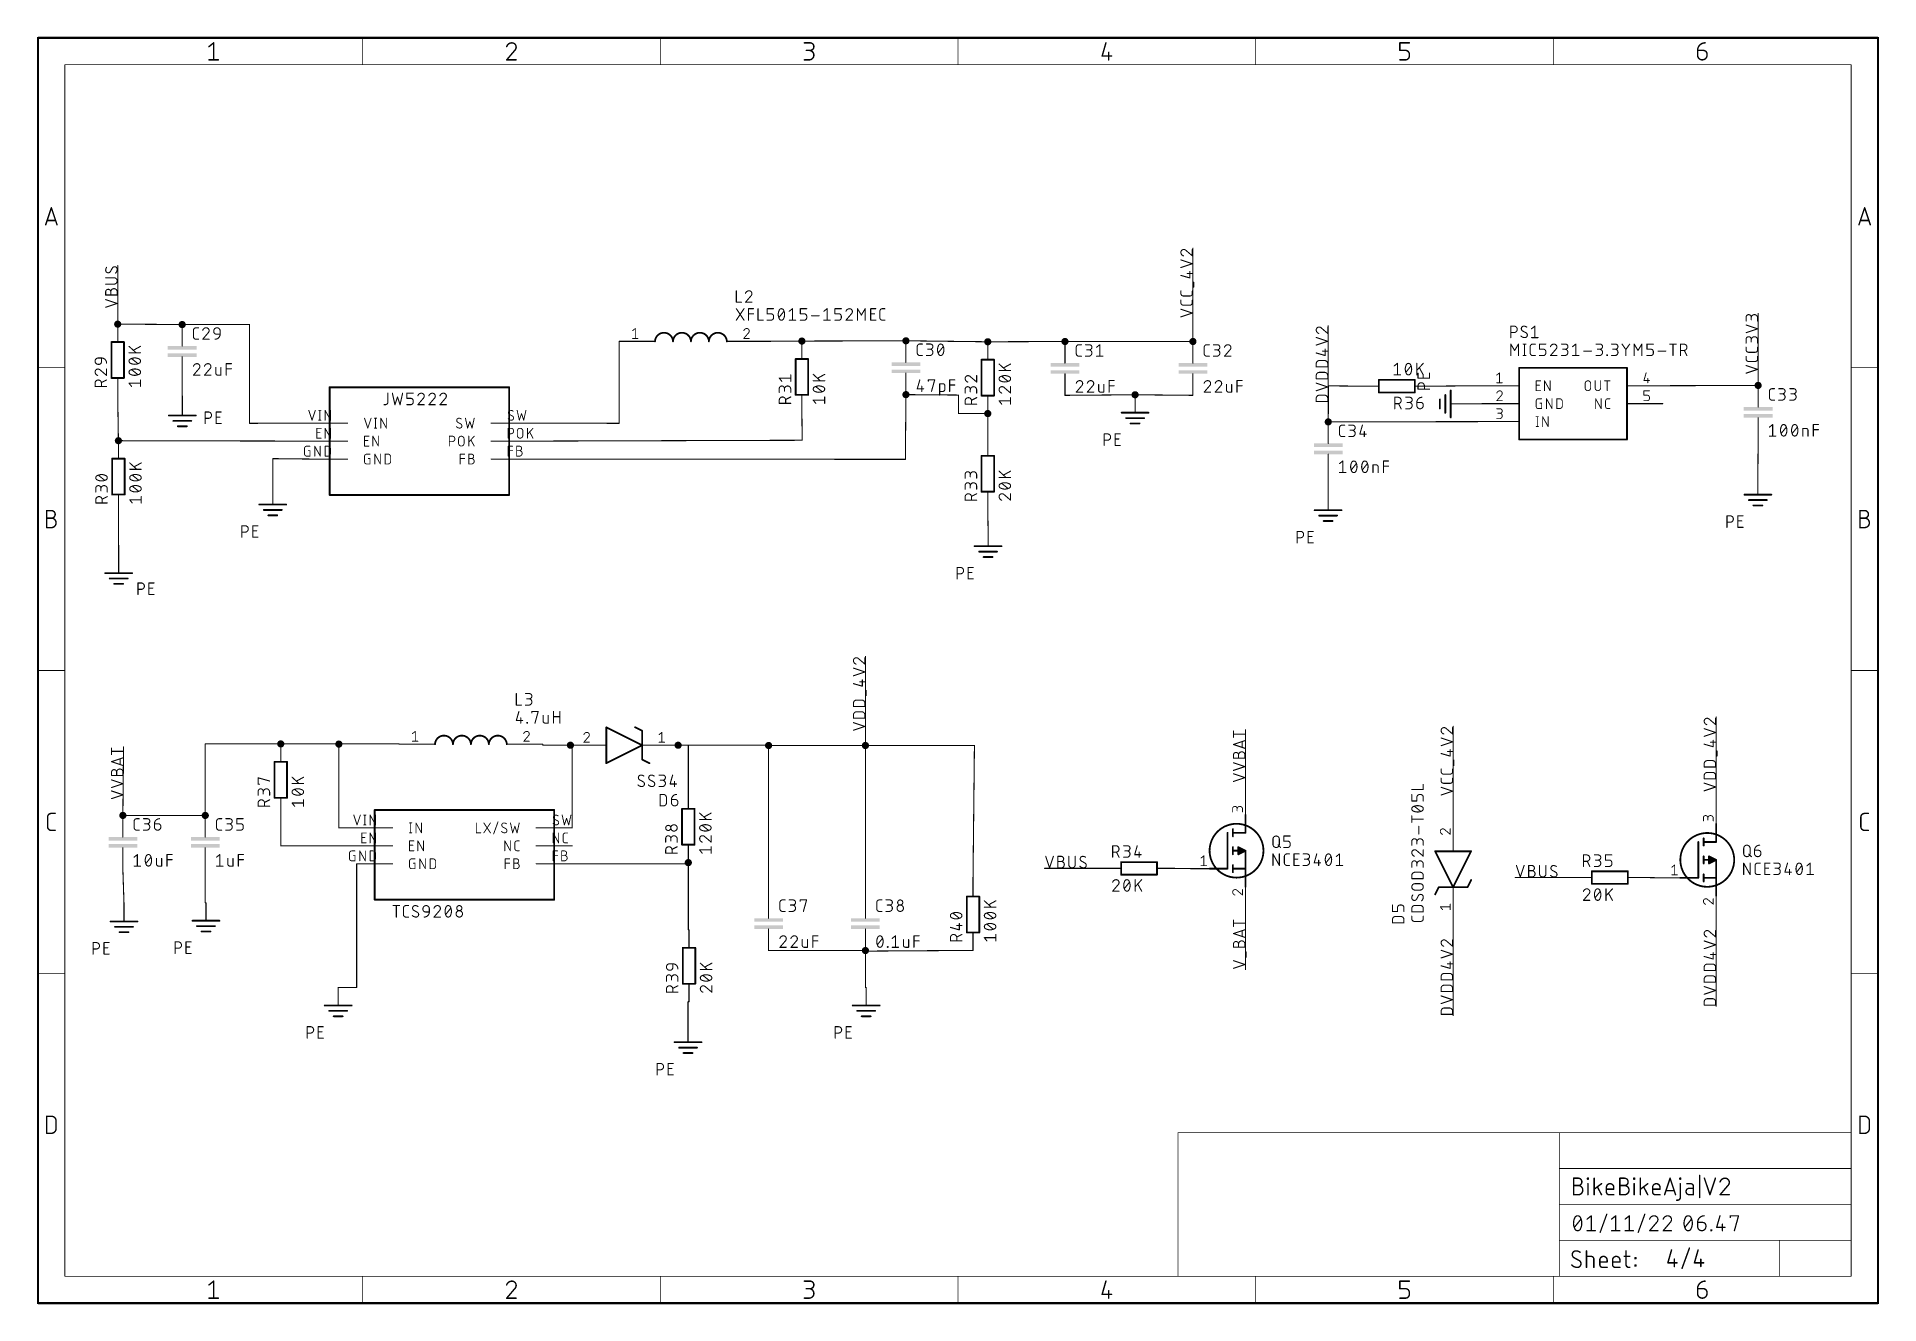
# Model space of a CAD drawing. Extents: x 3 to 264, y 2 to 181.
import ezdxf

# ---------------------------------------------------------------- set-up
doc = ezdxf.new("R2010")
doc.units = 0
for name, color, linetype in [('91', 122, 'CONTINUOUS'), ('94', 12, 'CONTINUOUS'), ('95', 251, 'CONTINUOUS'), ('96', 251, 'CONTINUOUS'), ('97', 251, 'CONTINUOUS')]:
    doc.layers.add(name, color=color, linetype=linetype)

# ---------------------------------------------------------------- blocks, each defined once
blk = doc.blocks.new('RECT')
blk.add_solid([(-0.5, -0.5), (0.5, -0.5), (-0.5, 0.5), (0.5, 0.5)])

msp = doc.modelspace()

# ---------------------------------------------------------------- linework, layer by layer
at = {"layer": '91', "const_width": 0.1524}
for points in [[(166.51, 138.28), (166.51, 151.48)], [(14.39, 140.74), (14.39, 149.04)], [(14.39, 140.74), (23.51, 140.68)], [(33.03, 140.7), (23.51, 140.68)], [(33.03, 126.7), (33.03, 140.7)], [(246.48, 132.06), (246.48, 142.26)], [(85.33, 126.7), (85.33, 138.3)], [(105.65, 138.3), (111.19, 138.34)], [(111.19, 138.34), (125.91, 138.38)], [(125.91, 138.38), (137.49, 138.24)], [(137.49, 138.24), (148.41, 138.28)], [(148.41, 138.28), (166.51, 138.28)], [(185.66, 126.9), (185.66, 140.5)], [(23.53, 130.34), (23.51, 133.06)], [(14.39, 130.58), (14.49, 124.24)], [(125.83, 121.6), (125.91, 130.76)], [(125.91, 130.76), (133.33, 130.7)], [(133.33, 130.7), (133.33, 128.1)], [(148.41, 130.66), (158.33, 130.74)], [(166.51, 130.66), (158.33, 130.74)], [(185.68, 132), (185.66, 126.9)], [(190.28, 131.96), (185.68, 132)], [(200.44, 131.96), (207.6, 132.02)], [(233, 132.02), (246.48, 132.06)], [(111.23, 124.3), (111.19, 128.18)], [(133.33, 128.1), (137.49, 128.08)], [(137.49, 128.08), (137.49, 124.64)], [(207.6, 129.48), (205.52, 129.44)], [(41.83, 126.72), (33.03, 126.7)], [(72.31, 126.72), (85.33, 126.7)], [(207.6, 126.94), (185.66, 126.9)], [(41.83, 124.18), (14.49, 124.24)], [(72.31, 124.18), (111.23, 124.3)], [(246.48, 124.44), (246.44, 119.14)], [(41.83, 121.64), (36.33, 121.7)], [(36.33, 121.7), (36.33, 117.74)], [(72.31, 121.64), (125.83, 121.6)], [(185.66, 119.28), (185.64, 116.94)], [(14.53, 108.04), (14.49, 114.08)], [(137.49, 114.48), (137.53, 111.84)], [(120.18, 81.1), (120.18, 93.7)], [(203.33, 71.21), (203.33, 83.81)], [(240.55, 72.53), (240.55, 85.13)], [(15.12, 71.2), (15.22, 80.9)], [(37.46, 81.32), (26.78, 81.32)], [(26.78, 81.32), (26.78, 71.2)], [(37.46, 81.32), (54.2, 81.32)], [(45.68, 69.44), (45.68, 81.3)], [(54.2, 81.32), (54.2, 81.28)], [(74.52, 81.14), (74.52, 81.28)], [(78.44, 81.14), (74.52, 81.14)], [(78.68, 81.14), (78.44, 81.14)], [(78.68, 69.44), (78.68, 81.14)], [(93.68, 81.14), (95.12, 81.14)], [(106.48, 81.14), (93.68, 81.14)], [(95.12, 81.14), (95.12, 74.68)], [(106.48, 81.1), (106.48, 81.14)], [(106.48, 59.7), (106.48, 81.1)], [(120.18, 81.1), (106.48, 81.1)], [(120.18, 59.7), (120.18, 81.1)], [(135.6, 81.1), (120.18, 81.1)], [(135.4, 62.26), (135.6, 81.1)], [(173.95, 73.83), (173.95, 83.33)], [(15.12, 71.2), (26.78, 71.2)], [(37.46, 66.9), (37.46, 71.16)], [(48.2, 69.44), (45.68, 69.44)], [(48.2, 66.9), (37.46, 66.9)], [(15.12, 63.58), (15.28, 58.74)], [(26.78, 63.58), (26.78, 58.84)], [(48.2, 64.36), (48.2, 46.84)], [(78.68, 64.36), (95.12, 64.36)], [(95.12, 64.52), (95.12, 55)], [(95.12, 64.36), (95.12, 64.52)], [(153.81, 63.71), (145.51, 63.71)], [(163.97, 63.71), (166.33, 63.67)], [(220.41, 62.41), (212.11, 62.41)], [(230.57, 62.41), (232.93, 62.37)], [(26.78, 58.84), (26.88, 58.84)], [(173.95, 58.59), (173.95, 49.39)], [(240.55, 57.29), (240.55, 44.19)], [(95.12, 55), (95.22, 55)], [(203.33, 55.97), (203.33, 42.87)], [(106.48, 52.08), (120.18, 52.08)], [(120.18, 52.08), (120.38, 52)], [(120.18, 46.84), (120.18, 52.08)], [(120.38, 52), (135.4, 52.1)], [(48.2, 46.84), (45.58, 46.84)], [(95.08, 41.64), (95.08, 44.84)], [(95.08, 44.84), (95.22, 44.84)], [(120.28, 46.84), (120.18, 46.84)]]:
    msp.add_lwpolyline(points, dxfattribs=at)
at = {"layer": '91'}
for points, const_width in [([(166.5481, 151.48, 1), (166.4719, 151.48)], 0.0762), ([(14.4281, 149.04, 1), (14.3519, 149.04)], 0.0762), ([(14.39, 140.486, 1), (14.39, 140.994, 1), (14.39, 140.486)], 0.508), ([(14.3903, 140.7781, 1), (14.3897, 140.7019)], 0.0762), ([(14.3519, 140.74, 1), (14.4281, 140.74)], 0.0762), ([(23.51, 140.426, 1), (23.51, 140.934, 1), (23.51, 140.426)], 0.508), ([(23.5099, 140.7181, 1), (23.5101, 140.6419)], 0.0762), ([(23.5097, 140.6419, 1), (23.5103, 140.7181)], 0.0762), ([(33.0681, 140.7, 1), (32.9919, 140.7)], 0.0762), ([(33.0301, 140.6619, 1), (33.0299, 140.7381)], 0.0762), ([(246.5181, 142.26, 1), (246.4419, 142.26)], 0.0762), ([(85.3681, 138.3, 1), (85.2919, 138.3)], 0.0762), ([(105.6497, 138.3381, 1), (105.6503, 138.2619)], 0.0762), ([(111.19, 138.086, 1), (111.19, 138.594, 1), (111.19, 138.086)], 0.508), ([(111.1899, 138.3781, 1), (111.1901, 138.3019)], 0.0762), ([(111.1903, 138.3019, 1), (111.1897, 138.3781)], 0.0762), ([(125.91, 138.126, 1), (125.91, 138.634, 1), (125.91, 138.126)], 0.508), ([(125.9105, 138.4181, 1), (125.9095, 138.3419)], 0.0762), ([(125.9101, 138.3419, 1), (125.9099, 138.4181)], 0.0762), ([(137.49, 137.986, 1), (137.49, 138.494, 1), (137.49, 137.986)], 0.508), ([(137.4899, 138.2781, 1), (137.4901, 138.2019)], 0.0762), ([(137.4895, 138.2019, 1), (137.4905, 138.2781)], 0.0762), ([(148.41, 138.026, 1), (148.41, 138.534, 1), (148.41, 138.026)], 0.508), ([(148.41, 138.3181, 1), (148.41, 138.2419)], 0.0762), ([(148.4101, 138.2419, 1), (148.4099, 138.3181)], 0.0762), ([(166.51, 138.026, 1), (166.51, 138.534, 1), (166.51, 138.026)], 0.508), ([(166.4719, 138.28, 1), (166.5481, 138.28)], 0.0762), ([(166.51, 138.2419, 1), (166.51, 138.3181)], 0.0762), ([(185.6981, 140.5, 1), (185.6219, 140.5)], 0.0762), ([(23.5481, 133.0603, 1), (23.4719, 133.0597)], 0.0762), ([(14.4281, 130.5806, 1), (14.3519, 130.5794)], 0.0762), ([(23.4919, 130.3397, 1), (23.5681, 130.3403)], 0.0762), ([(125.91, 130.506, 1), (125.91, 131.014, 1), (125.91, 130.506)], 0.508), ([(125.9481, 130.7597, 1), (125.8719, 130.7603)], 0.0762), ([(125.9103, 130.7981, 1), (125.9097, 130.7219)], 0.0762), ([(133.3681, 130.7, 1), (133.2919, 130.7)], 0.0762), ([(133.3297, 130.6619, 1), (133.3303, 130.7381)], 0.0762), ([(148.4097, 130.6981, 1), (148.4103, 130.6219)], 0.0762), ([(158.33, 130.486, 1), (158.33, 130.994, 1), (158.33, 130.486)], 0.508), ([(158.3304, 130.7781, 1), (158.3296, 130.7019)], 0.0762), ([(158.3303, 130.7019, 1), (158.3297, 130.7781)], 0.0762), ([(166.5096, 130.6219, 1), (166.5104, 130.6981)], 0.0762), ([(185.6803, 132.0381, 1), (185.6797, 131.9619)], 0.0762), ([(185.7181, 131.9999, 1), (185.6419, 132.0001)], 0.0762), ([(190.2797, 131.9219, 1), (190.2803, 131.9981)], 0.0762), ([(200.4397, 131.9981, 1), (200.4403, 131.9219)], 0.0762), ([(207.6003, 131.9819, 1), (207.5997, 132.0581)], 0.0762), ([(232.9999, 132.0581, 1), (233.0001, 131.9819)], 0.0762), ([(246.48, 131.806, 1), (246.48, 132.314, 1), (246.48, 131.806)], 0.508), ([(246.4419, 132.06, 1), (246.5181, 132.06)], 0.0762), ([(246.4801, 132.0219, 1), (246.4799, 132.0981)], 0.0762), ([(111.2281, 128.1804, 1), (111.1519, 128.1796)], 0.0762), ([(133.3302, 128.1381, 1), (133.3298, 128.0619)], 0.0762), ([(133.2919, 128.1, 1), (133.3681, 128.1)], 0.0762), ([(137.49, 127.826, 1), (137.49, 128.334, 1), (137.49, 127.826)], 0.508), ([(137.5281, 128.08, 1), (137.4519, 128.08)], 0.0762), ([(137.4898, 128.0419, 1), (137.4902, 128.1181)], 0.0762), ([(205.5193, 129.4781, 1), (205.5207, 129.4019)], 0.0762), ([(207.6007, 129.4419, 1), (207.5993, 129.5181)], 0.0762), ([(33.0299, 126.7381, 1), (33.0301, 126.6619)], 0.0762), ([(32.9919, 126.7, 1), (33.0681, 126.7)], 0.0762), ([(41.8301, 126.6819, 1), (41.8299, 126.7581)], 0.0762), ([(72.3101, 126.7581, 1), (72.3099, 126.6819)], 0.0762), ([(85.2919, 126.7, 1), (85.3681, 126.7)], 0.0762), ([(85.3299, 126.6619, 1), (85.3301, 126.7381)], 0.0762), ([(185.66, 126.646, 1), (185.66, 127.154, 1), (185.66, 126.646)], 0.508), ([(185.6599, 126.9381, 1), (185.6601, 126.8619)], 0.0762), ([(185.6219, 126.9001, 1), (185.6981, 126.8999)], 0.0762), ([(185.6219, 126.9, 1), (185.6981, 126.9)], 0.0762), ([(207.6001, 126.9019, 1), (207.5999, 126.9781)], 0.0762), ([(14.49, 123.986, 1), (14.49, 124.494, 1), (14.49, 123.986)], 0.508), ([(14.4901, 124.2781, 1), (14.4899, 124.2019)], 0.0762), ([(14.4519, 124.2394, 1), (14.5281, 124.2406)], 0.0762), ([(41.8299, 124.1419, 1), (41.8301, 124.2181)], 0.0762), ([(72.3099, 124.2181, 1), (72.3101, 124.1419)], 0.0762), ([(111.1919, 124.2996, 1), (111.2681, 124.3004)], 0.0762), ([(111.2301, 124.2619, 1), (111.2299, 124.3381)], 0.0762), ([(137.4519, 124.64, 1), (137.5281, 124.64)], 0.0762), ([(246.5181, 124.4397, 1), (246.4419, 124.4403)], 0.0762), ([(36.3304, 121.7381, 1), (36.3296, 121.6619)], 0.0762), ([(36.3681, 121.7, 1), (36.2919, 121.7)], 0.0762), ([(41.8296, 121.6019, 1), (41.8304, 121.6781)], 0.0762), ([(72.31, 121.6781, 1), (72.31, 121.6019)], 0.0762), ([(125.7919, 121.6003, 1), (125.8681, 121.5997)], 0.0762), ([(125.83, 121.5619, 1), (125.83, 121.6381)], 0.0762), ([(36.2919, 117.74, 1), (36.3681, 117.74)], 0.0762), ([(185.6981, 119.2797, 1), (185.6219, 119.2803)], 0.0762), ([(246.4019, 119.1403, 1), (246.4781, 119.1397)], 0.0762), ([(185.6019, 116.9403, 1), (185.6781, 116.9397)], 0.0762), ([(14.5281, 114.0803, 1), (14.4519, 114.0797)], 0.0762), ([(137.5281, 114.4806, 1), (137.4519, 114.4794)], 0.0762), ([(137.4919, 111.8394, 1), (137.5681, 111.8406)], 0.0762), ([(14.4919, 108.0397, 1), (14.5681, 108.0403)], 0.0762), ([(120.2181, 93.7, 1), (120.1419, 93.7)], 0.0762), ([(203.3681, 83.81, 1), (203.2919, 83.81)], 0.0762), ([(240.5881, 85.13, 1), (240.5119, 85.13)], 0.0762), ([(15.2581, 80.8996, 1), (15.1819, 80.9004)], 0.0762), ([(26.78, 81.3581, 1), (26.78, 81.2819)], 0.0762), ([(26.8181, 81.32, 1), (26.7419, 81.32)], 0.0762), ([(37.46, 81.066, 1), (37.46, 81.574, 1), (37.46, 81.066)], 0.508), ([(37.46, 81.3581, 1), (37.46, 81.2819)], 0.0762), ([(37.46, 81.2819, 1), (37.46, 81.3581)], 0.0762), ([(45.68, 81.046, 1), (45.68, 81.554, 1), (45.68, 81.046)], 0.508), ([(45.7181, 81.3, 1), (45.6419, 81.3)], 0.0762), ([(54.2381, 81.32, 1), (54.1619, 81.32)], 0.0762), ([(54.1619, 81.28, 1), (54.2381, 81.28)], 0.0762), ([(54.2, 81.2819, 1), (54.2, 81.3581)], 0.0762), ([(74.5581, 81.28, 1), (74.4819, 81.28)], 0.0762), ([(74.52, 81.1781, 1), (74.52, 81.1019)], 0.0762), ([(74.4819, 81.14, 1), (74.5581, 81.14)], 0.0762), ([(78.44, 80.886, 1), (78.44, 81.394, 1), (78.44, 80.886)], 0.508), ([(78.44, 81.1781, 1), (78.44, 81.1019)], 0.0762), ([(78.44, 81.1019, 1), (78.44, 81.1781)], 0.0762), ([(78.7181, 81.14, 1), (78.6419, 81.14)], 0.0762), ([(78.68, 81.1019, 1), (78.68, 81.1781)], 0.0762), ([(93.68, 80.886, 1), (93.68, 81.394, 1), (93.68, 80.886)], 0.508), ([(93.68, 81.1781, 1), (93.68, 81.1019)], 0.0762), ([(93.68, 81.1781, 1), (93.68, 81.1019)], 0.0762), ([(95.1581, 81.14, 1), (95.0819, 81.14)], 0.0762), ([(95.12, 81.1019, 1), (95.12, 81.1781)], 0.0762), ([(106.48, 80.846, 1), (106.48, 81.354, 1), (106.48, 80.846)], 0.508), ([(106.5181, 81.14, 1), (106.4419, 81.14)], 0.0762), ([(106.5181, 81.1, 1), (106.4419, 81.1)], 0.0762), ([(106.48, 81.1381, 1), (106.48, 81.0619)], 0.0762), ([(106.4419, 81.1, 1), (106.5181, 81.1)], 0.0762), ([(106.48, 81.1019, 1), (106.48, 81.1781)], 0.0762), ([(120.18, 80.846, 1), (120.18, 81.354, 1), (120.18, 80.846)], 0.508), ([(120.2181, 81.1, 1), (120.1419, 81.1)], 0.0762), ([(120.18, 81.1381, 1), (120.18, 81.0619)], 0.0762), ([(120.1419, 81.1, 1), (120.2181, 81.1)], 0.0762), ([(120.18, 81.0619, 1), (120.18, 81.1381)], 0.0762), ([(135.6381, 81.0996, 1), (135.5619, 81.1004)], 0.0762), ([(135.6, 81.0619, 1), (135.6, 81.1381)], 0.0762), ([(173.9881, 83.33, 1), (173.9119, 83.33)], 0.0762), ([(95.0819, 74.68, 1), (95.1581, 74.68)], 0.0762), ([(173.9119, 73.83, 1), (173.9881, 73.83)], 0.0762), ([(15.12, 70.946, 1), (15.12, 71.454, 1), (15.12, 70.946)], 0.508), ([(15.12, 71.2381, 1), (15.12, 71.1619)], 0.0762), ([(15.0819, 71.2004, 1), (15.1581, 71.1996)], 0.0762), ([(26.78, 70.946, 1), (26.78, 71.454, 1), (26.78, 70.946)], 0.508), ([(26.7419, 71.2, 1), (26.8181, 71.2)], 0.0762), ([(26.78, 71.1619, 1), (26.78, 71.2381)], 0.0762), ([(37.4981, 71.16, 1), (37.4219, 71.16)], 0.0762), ([(203.2919, 71.21, 1), (203.3681, 71.21)], 0.0762), ([(240.5119, 72.53, 1), (240.5881, 72.53)], 0.0762), ([(45.68, 69.4781, 1), (45.68, 69.4019)], 0.0762), ([(45.6419, 69.44, 1), (45.7181, 69.44)], 0.0762), ([(48.2, 69.4019, 1), (48.2, 69.4781)], 0.0762), ([(78.6419, 69.44, 1), (78.7181, 69.44)], 0.0762), ([(37.46, 66.9381, 1), (37.46, 66.8619)], 0.0762), ([(37.4219, 66.9, 1), (37.4981, 66.9)], 0.0762), ([(48.2, 66.8619, 1), (48.2, 66.9381)], 0.0762), ([(15.1581, 63.5813, 1), (15.0819, 63.5787)], 0.0762), ([(26.8181, 63.58, 1), (26.7419, 63.58)], 0.0762), ([(48.2381, 64.36, 1), (48.1619, 64.36)], 0.0762), ([(78.68, 64.3981, 1), (78.68, 64.3219)], 0.0762), ([(95.12, 64.266, 1), (95.12, 64.774, 1), (95.12, 64.266)], 0.508), ([(95.1581, 64.52, 1), (95.0819, 64.52)], 0.0762), ([(95.1581, 64.52, 1), (95.0819, 64.52)], 0.0762), ([(95.0819, 64.36, 1), (95.1581, 64.36)], 0.0762), ([(95.12, 64.3219, 1), (95.12, 64.3981)], 0.0762), ([(145.51, 63.7481, 1), (145.51, 63.6719)], 0.0762), ([(153.81, 63.6719, 1), (153.81, 63.7481)], 0.0762), ([(163.9706, 63.7481, 1), (163.9694, 63.6719)], 0.0762), ([(166.3294, 63.6319, 1), (166.3306, 63.7081)], 0.0762), ([(135.3619, 62.2604, 1), (135.4381, 62.2596)], 0.0762), ([(212.11, 62.4481, 1), (212.11, 62.3719)], 0.0762), ([(220.41, 62.3719, 1), (220.41, 62.4481)], 0.0762), ([(230.5706, 62.4481, 1), (230.5694, 62.3719)], 0.0762), ([(232.9294, 62.3319, 1), (232.9306, 62.4081)], 0.0762), ([(15.2419, 58.7387, 1), (15.3181, 58.7413)], 0.0762), ([(26.78, 58.8781, 1), (26.78, 58.8019)], 0.0762), ([(26.7419, 58.84, 1), (26.8181, 58.84)], 0.0762), ([(26.88, 58.8019, 1), (26.88, 58.8781)], 0.0762), ([(106.4419, 59.7, 1), (106.5181, 59.7)], 0.0762), ([(120.1419, 59.7, 1), (120.2181, 59.7)], 0.0762), ([(173.9881, 58.59, 1), (173.9119, 58.59)], 0.0762), ([(240.5881, 57.29, 1), (240.5119, 57.29)], 0.0762), ([(95.12, 55.0381, 1), (95.12, 54.9619)], 0.0762), ([(95.0819, 55, 1), (95.1581, 55)], 0.0762), ([(95.22, 54.9619, 1), (95.22, 55.0381)], 0.0762), ([(203.3681, 55.97, 1), (203.2919, 55.97)], 0.0762), ([(106.48, 52.1181, 1), (106.48, 52.0419)], 0.0762), ([(120.18, 51.826, 1), (120.18, 52.334, 1), (120.18, 51.826)], 0.508), ([(120.1941, 52.1154, 1), (120.1659, 52.0446)], 0.0762), ([(120.2181, 52.08, 1), (120.1419, 52.08)], 0.0762), ([(120.18, 52.0419, 1), (120.18, 52.1181)], 0.0762), ([(135.4003, 52.0619, 1), (135.3997, 52.1381)], 0.0762), ([(120.3797, 52.0381, 1), (120.3803, 51.9619)], 0.0762), ([(120.3659, 51.9646, 1), (120.3941, 52.0354)], 0.0762), ([(173.9119, 49.39, 1), (173.9881, 49.39)], 0.0762), ([(45.58, 46.8781, 1), (45.58, 46.8019)], 0.0762), ([(48.1619, 46.84, 1), (48.2381, 46.84)], 0.0762), ([(48.2, 46.8019, 1), (48.2, 46.8781)], 0.0762), ([(95.1181, 44.84, 1), (95.0419, 44.84)], 0.0762), ([(95.08, 44.8781, 1), (95.08, 44.8019)], 0.0762), ([(95.22, 44.8019, 1), (95.22, 44.8781)], 0.0762), ([(120.18, 46.8781, 1), (120.18, 46.8019)], 0.0762), ([(120.1419, 46.84, 1), (120.2181, 46.84)], 0.0762), ([(120.28, 46.8019, 1), (120.28, 46.8781)], 0.0762), ([(203.2919, 42.87, 1), (203.3681, 42.87)], 0.0762), ([(240.5119, 44.19, 1), (240.5881, 44.19)], 0.0762), ([(95.0419, 41.64, 1), (95.1181, 41.64)], 0.0762)]:
    msp.add_lwpolyline(points, format="xyb", dxfattribs=dict(at, const_width=const_width))
at = {"layer": '94'}
for points, const_width in [([(3.1, 181.25), (3.1, 2.18)], 0.3), ([(263.45, 181.25), (3.1, 181.25)], 0.3), ([(27.3023, 180.0136), (27.9708, 180.5484)], 0.2032), ([(27.9708, 180.5484), (27.9708, 178.1416)], 0.2032), ([(49.0317, 181.25), (49.0317, 177.44)], 0.1), ([(91.1533, 181.25), (91.1533, 177.44)], 0.1), ([(111.5456, 180.5484), (112.3479, 180.5484)], 0.2032), ([(133.275, 181.25), (133.275, 177.44)], 0.1), ([(154.2021, 180.5484), (153.6673, 178.6764)], 0.2032), ([(175.3967, 181.25), (175.3967, 177.44)], 0.1), ([(195.7889, 179.4787), (195.7889, 180.5484)], 0.2032), ([(195.7889, 180.5484), (197.1261, 180.5484)], 0.2032), ([(217.5183, 181.25), (217.5183, 177.44)], 0.1), ([(263.45, 2.18), (263.45, 181.25)], 0.3), ([(6.91, 177.44), (6.91, 5.99)], 0.1), ([(259.64, 177.44), (6.91, 177.44)], 0.1), ([(27.3023, 178.1416), (28.6394, 178.1416)], 0.2032), ([(70.5605, 179.4787), (69.4239, 178.1416)], 0.2032), ([(69.4239, 178.1416), (70.7611, 178.1416)], 0.2032), ([(111.5456, 178.1416), (112.2142, 178.1416)], 0.2032), ([(112.3479, 179.4787), (111.813, 179.4787)], 0.2032), ([(153.6673, 178.6764), (155.0044, 178.6764)], 0.2032), ([(154.6033, 179.2113), (154.6033, 178.1416)], 0.2032), ([(196.5912, 179.4787), (195.7889, 179.4787)], 0.2032), ([(195.7889, 178.1416), (196.5912, 178.1416)], 0.2032), ([(197.1261, 178.6764), (197.1261, 178.9439)], 0.2032), ([(237.9106, 179.4787), (238.7129, 179.4787)], 0.2032), ([(237.9106, 178.8102), (237.9106, 179.4787)], 0.2032), ([(239.2477, 178.9439), (239.2477, 178.8102)], 0.2032), ([(259.64, 5.99), (259.64, 177.44)], 0.1), ([(4.2027, 154.8054), (5.005, 157.2122)], 0.2032), ([(5.005, 157.2122), (5.8073, 154.8054)], 0.2032), ([(260.7427, 154.8054), (261.545, 157.2122)], 0.2032), ([(261.545, 157.2122), (262.3473, 154.8054)], 0.2032), ([(5.6067, 155.407), (4.4033, 155.407)], 0.2032), ([(262.1467, 155.407), (260.9433, 155.407)], 0.2032), ([(14.39, 140.74), (14.39, 138.2)], 0.1524), ([(23.51, 140.68), (23.51, 138.14)], 0.1524), ([(13.501, 138.2), (13.501, 133.12)], 0.254), ([(15.279, 138.2), (13.501, 138.2)], 0.254), ([(15.279, 133.12), (15.279, 138.2)], 0.254), ([(23.51, 138.14), (23.51, 137.632)], 0.1524), ([(85.33, 138.3), (90.41, 138.3)], 0.1524), ([(105.65, 138.3), (100.57, 138.3)], 0.1524), ([(111.19, 138.34), (111.19, 135.8)], 0.1524), ([(125.91, 138.38), (125.91, 135.84)], 0.1524), ([(137.49, 138.24), (137.49, 135.7)], 0.1524), ([(148.41, 138.28), (148.41, 135.74)], 0.1524), ([(166.51, 138.28), (166.51, 135.74)], 0.1524), ([(23.51, 135.6), (23.51, 136.108)], 0.1524), ([(23.51, 133.06), (23.51, 135.6)], 0.1524), ([(110.301, 135.8), (110.301, 130.72)], 0.254), ([(112.079, 135.8), (110.301, 135.8)], 0.254), ([(112.079, 130.72), (112.079, 135.8)], 0.254), ([(125.91, 135.84), (125.91, 135.332)], 0.1524), ([(136.601, 135.7), (136.601, 130.62)], 0.254), ([(138.379, 135.7), (136.601, 135.7)], 0.254), ([(138.379, 130.62), (138.379, 135.7)], 0.254), ([(148.41, 135.74), (148.41, 135.232)], 0.1524), ([(166.51, 135.74), (166.51, 135.232)], 0.1524), ([(3.1, 134.5775), (6.91, 134.5775)], 0.1), ([(15.279, 133.12), (13.501, 133.12)], 0.254), ([(14.39, 130.58), (14.39, 133.12)], 0.1524), ([(125.91, 133.3), (125.91, 133.808)], 0.1524), ([(125.91, 130.76), (125.91, 133.3)], 0.1524), ([(148.41, 133.2), (148.41, 133.708)], 0.1524), ([(148.41, 130.66), (148.41, 133.2)], 0.1524), ([(166.51, 133.2), (166.51, 133.708)], 0.1524), ([(166.51, 130.66), (166.51, 133.2)], 0.1524), ([(197.9, 132.849), (192.82, 132.849)], 0.254), ([(192.82, 132.849), (192.82, 131.071)], 0.254), ([(197.9, 132.849), (197.9, 131.071)], 0.254), ([(212.68, 134.56), (227.92, 134.56)], 0.254), ([(212.68, 134.56), (212.68, 124.4)], 0.254), ([(227.92, 124.4), (227.92, 134.56)], 0.254), ([(263.45, 134.5775), (259.64, 134.5775)], 0.1), ([(23.53, 130.34), (23.53, 127.8)], 0.1524), ([(44.37, 131.8), (44.37, 116.56)], 0.254), ([(69.77, 131.8), (44.37, 131.8)], 0.254), ([(69.77, 116.56), (69.77, 131.8)], 0.254), ([(112.079, 130.72), (110.301, 130.72)], 0.254), ([(111.19, 128.18), (111.19, 130.72)], 0.1524), ([(138.379, 130.62), (136.601, 130.62)], 0.254), ([(137.49, 128.08), (137.49, 130.62)], 0.1524), ([(158.33, 130.74), (158.33, 128.2)], 0.1524), ([(190.28, 131.96), (192.82, 131.96)], 0.1524), ([(192.82, 131.071), (197.9, 131.071)], 0.254), ([(200.44, 131.96), (197.9, 131.96)], 0.1524), ([(202.218, 130.71), (202.218, 128.17)], 0.254), ([(202.98, 131.345), (202.98, 127.535)], 0.254), ([(207.6, 132.02), (212.68, 132.02)], 0.1524), ([(233, 132.02), (227.92, 132.02)], 0.1524), ([(246.48, 132.06), (246.48, 129.52)], 0.1524), ([(21.625, 127.8), (25.435, 127.8)], 0.254), ([(156.425, 128.2), (160.235, 128.2)], 0.254), ([(201.456, 130.075), (201.456, 128.805)], 0.254), ([(205.52, 129.44), (202.98, 129.44)], 0.1524), ([(207.6, 129.48), (212.68, 129.48)], 0.1524), ([(233, 129.48), (227.92, 129.48)], 0.1524), ([(246.48, 129.52), (246.48, 129.012)], 0.1524), ([(22.26, 127.038), (24.8, 127.038)], 0.254), ([(22.895, 126.276), (24.165, 126.276)], 0.254), ([(41.83, 126.72), (46.91, 126.72)], 0.1524), ([(72.31, 126.72), (67.23, 126.72)], 0.1524), ([(157.06, 127.438), (159.6, 127.438)], 0.254), ([(157.695, 126.676), (158.965, 126.676)], 0.254), ([(185.66, 126.9), (185.66, 124.36)], 0.1524), ([(207.6, 126.94), (212.68, 126.94)], 0.1524), ([(246.48, 126.98), (246.48, 127.488)], 0.1524), ([(246.48, 124.44), (246.48, 126.98)], 0.1524), ([(14.49, 124.24), (14.49, 121.7)], 0.1524), ([(41.83, 124.18), (46.91, 124.18)], 0.1524), ([(72.31, 124.18), (67.23, 124.18)], 0.1524), ([(137.49, 124.64), (137.49, 122.1)], 0.1524), ([(185.66, 124.36), (185.66, 123.852)], 0.1524), ([(227.92, 124.4), (212.68, 124.4)], 0.254), ([(13.601, 121.7), (13.601, 116.62)], 0.254), ([(15.379, 121.7), (13.601, 121.7)], 0.254), ([(15.379, 116.62), (15.379, 121.7)], 0.254), ([(41.83, 121.64), (46.91, 121.64)], 0.1524), ([(72.31, 121.64), (67.23, 121.64)], 0.1524), ([(136.601, 122.1), (136.601, 117.02)], 0.254), ([(138.379, 122.1), (136.601, 122.1)], 0.254), ([(138.379, 117.02), (138.379, 122.1)], 0.254), ([(185.66, 121.82), (185.66, 122.328)], 0.1524), ([(185.66, 119.28), (185.66, 121.82)], 0.1524), ([(36.33, 117.74), (36.33, 115.2)], 0.1524), ([(246.44, 119.14), (246.44, 116.6)], 0.1524), ([(15.379, 116.62), (13.601, 116.62)], 0.254), ([(14.49, 114.08), (14.49, 116.62)], 0.1524), ([(34.425, 115.2), (38.235, 115.2)], 0.254), ([(44.37, 116.56), (69.77, 116.56)], 0.254), ([(138.379, 117.02), (136.601, 117.02)], 0.254), ([(137.49, 114.48), (137.49, 117.02)], 0.1524), ([(185.64, 116.94), (185.64, 114.4)], 0.1524), ([(244.535, 116.6), (248.345, 116.6)], 0.254), ([(245.17, 115.838), (247.71, 115.838)], 0.254), ([(245.805, 115.076), (247.075, 115.076)], 0.254), ([(4.3364, 111.9429), (4.3364, 114.3497)], 0.2032), ([(4.3364, 114.3497), (5.005, 114.3497)], 0.2032), ([(4.3364, 113.28), (5.005, 113.28)], 0.2032), ([(35.06, 114.438), (37.6, 114.438)], 0.254), ([(35.695, 113.676), (36.965, 113.676)], 0.254), ([(183.735, 114.4), (187.545, 114.4)], 0.254), ([(184.37, 113.638), (186.91, 113.638)], 0.254), ([(185.005, 112.876), (186.275, 112.876)], 0.254), ([(260.8764, 111.9429), (260.8764, 114.3497)], 0.2032), ([(260.8764, 114.3497), (261.545, 114.3497)], 0.2032), ([(260.8764, 113.28), (261.545, 113.28)], 0.2032), ([(5.005, 111.9429), (4.3364, 111.9429)], 0.2032), ([(137.53, 111.84), (137.53, 109.3)], 0.1524), ([(261.545, 111.9429), (260.8764, 111.9429)], 0.2032), ([(14.53, 108.04), (14.53, 105.5)], 0.1524), ([(135.625, 109.3), (139.435, 109.3)], 0.254), ([(136.26, 108.538), (138.8, 108.538)], 0.254), ([(136.895, 107.776), (138.165, 107.776)], 0.254), ([(12.625, 105.5), (16.435, 105.5)], 0.254), ([(13.26, 104.738), (15.8, 104.738)], 0.254), ([(13.895, 103.976), (15.165, 103.976)], 0.254), ([(3.1, 91.715), (6.91, 91.715)], 0.1), ([(263.45, 91.715), (259.64, 91.715)], 0.1), ([(83.52, 83.68), (83.52, 78.6)], 0.254), ([(83.52, 83.68), (88.6, 81.14)], 0.254), ([(88.6, 83.172), (87.584, 83.68)], 0.254), ([(37.46, 81.32), (37.46, 78.78)], 0.1524), ([(54.2, 81.28), (59.28, 81.28)], 0.1524), ([(74.52, 81.28), (69.44, 81.28)], 0.1524), ([(78.44, 81.14), (83.52, 81.14)], 0.1524), ([(88.6, 81.14), (83.52, 78.6)], 0.254), ([(88.6, 83.172), (88.6, 79.108)], 0.254), ([(93.68, 81.14), (88.6, 81.14)], 0.1524), ([(36.571, 78.78), (36.571, 73.7)], 0.254), ([(38.349, 78.78), (36.571, 78.78)], 0.254), ([(38.349, 73.7), (38.349, 78.78)], 0.254), ([(89.616, 78.6), (88.6, 79.108)], 0.254), ([(38.349, 73.7), (36.571, 73.7)], 0.254), ([(37.46, 71.16), (37.46, 73.7)], 0.1524), ([(95.12, 74.68), (95.12, 72.14)], 0.1524), ([(173.95, 73.83), (173.95, 71.29)], 0.1524), ([(4.4702, 69.6152), (4.4702, 70.9523)], 0.2032), ([(5.005, 71.4871), (5.5398, 71.4871)], 0.2032), ([(15.12, 71.2), (15.12, 68.66)], 0.1524), ([(26.78, 71.2), (26.78, 68.66)], 0.1524), ([(50.74, 71.98), (50.74, 59.28)], 0.254), ([(76.14, 71.98), (50.74, 71.98)], 0.254), ([(76.14, 59.28), (76.14, 71.98)], 0.254), ([(94.231, 72.14), (94.231, 67.06)], 0.254), ([(96.009, 72.14), (94.231, 72.14)], 0.254), ([(96.009, 67.06), (96.009, 72.14)], 0.254), ([(173.95, 68.75), (173.95, 71.29)], 0.254), ([(203.33, 71.21), (203.33, 66.13)], 0.1524), ([(240.55, 72.53), (240.55, 69.99)], 0.1524), ([(261.0102, 69.6152), (261.0102, 70.9523)], 0.2032), ([(261.545, 71.4871), (262.0798, 71.4871)], 0.2032), ([(5.5398, 69.0804), (5.005, 69.0804)], 0.2032), ([(15.12, 68.66), (15.12, 68.152)], 0.1524), ([(26.78, 68.66), (26.78, 68.152)], 0.1524), ([(48.2, 69.44), (53.28, 69.44)], 0.1524), ([(78.68, 69.44), (73.6, 69.44)], 0.1524), ([(171.41, 68.75), (171.41, 63.67)], 0.254), ([(172.172, 69.258), (172.172, 68.242)], 0.254), ([(173.95, 68.75), (172.172, 68.75)], 0.254), ([(238.772, 67.958), (238.772, 66.942)], 0.254), ([(240.55, 67.45), (240.55, 69.99)], 0.254), ([(262.0798, 69.0804), (261.545, 69.0804)], 0.2032), ([(15.12, 66.12), (15.12, 66.628)], 0.1524), ([(15.12, 63.58), (15.12, 66.12)], 0.1524), ([(26.78, 66.12), (26.78, 66.628)], 0.1524), ([(26.78, 63.58), (26.78, 66.12)], 0.1524), ([(48.2, 66.9), (53.28, 66.9)], 0.1524), ([(78.68, 66.9), (73.6, 66.9)], 0.1524), ([(96.009, 67.06), (94.231, 67.06)], 0.254), ([(95.12, 64.52), (95.12, 67.06)], 0.1524), ([(172.172, 65.702), (172.172, 66.718)], 0.254), ([(173.95, 66.21), (172.172, 66.21)], 0.254), ([(173.95, 66.21), (172.934, 66.718)], 0.254), ([(172.934, 66.718), (172.934, 65.702)], 0.254), ([(172.934, 66.464), (173.442, 66.464)], 0.254), ([(172.934, 65.702), (173.95, 66.21)], 0.254), ([(172.934, 66.21), (173.95, 66.21)], 0.254), ([(172.934, 65.956), (173.442, 65.956)], 0.254), ([(173.95, 66.21), (173.95, 61.13)], 0.254), ([(203.33, 61.05), (200.79, 66.13)], 0.254), ([(205.87, 66.13), (200.79, 66.13)], 0.254), ([(205.87, 66.13), (203.33, 61.05)], 0.254), ([(238.01, 67.45), (238.01, 62.37)], 0.254), ([(240.55, 67.45), (238.772, 67.45)], 0.254), ([(238.772, 64.402), (238.772, 65.418)], 0.254), ([(240.55, 64.91), (239.534, 65.418)], 0.254), ([(239.534, 65.418), (239.534, 64.402)], 0.254), ([(239.534, 65.164), (240.042, 65.164)], 0.254), ([(48.2, 64.36), (53.28, 64.36)], 0.1524), ([(78.68, 64.36), (73.6, 64.36)], 0.1524), ([(153.81, 63.71), (156.35, 63.71)], 0.1524), ([(161.43, 64.599), (156.35, 64.599)], 0.254), ([(156.35, 62.821), (156.35, 64.599)], 0.254), ([(156.35, 62.821), (161.43, 62.821)], 0.254), ([(161.43, 62.821), (161.43, 64.599)], 0.254), ([(163.97, 63.71), (161.43, 63.71)], 0.1524), ([(166.33, 63.67), (168.87, 63.67)], 0.1524), ([(168.87, 63.67), (171.41, 63.67)], 0.254), ([(172.172, 63.162), (172.172, 64.178)], 0.254), ([(172.172, 63.67), (173.95, 63.67)], 0.254), ([(228.03, 63.299), (222.95, 63.299)], 0.254), ([(222.95, 61.521), (222.95, 63.299)], 0.254), ([(228.03, 61.521), (228.03, 63.299)], 0.254), ([(240.55, 64.91), (238.772, 64.91)], 0.254), ([(238.772, 61.862), (238.772, 62.878)], 0.254), ([(239.534, 64.402), (240.55, 64.91)], 0.254), ([(239.534, 64.91), (240.55, 64.91)], 0.254), ([(239.534, 64.656), (240.042, 64.656)], 0.254), ([(240.55, 64.91), (240.55, 59.83)], 0.254), ([(135.4, 62.26), (135.4, 59.72)], 0.1524), ([(173.95, 58.59), (173.95, 61.13)], 0.1524), ([(200.79, 60.034), (201.298, 61.05)], 0.254), ([(205.362, 61.05), (201.298, 61.05)], 0.254), ([(203.33, 55.97), (203.33, 61.05)], 0.1524), ([(205.362, 61.05), (205.87, 62.066)], 0.254), ([(220.41, 62.41), (222.95, 62.41)], 0.1524), ([(222.95, 61.521), (228.03, 61.521)], 0.254), ([(230.57, 62.41), (228.03, 62.41)], 0.1524), ([(232.93, 62.37), (235.47, 62.37)], 0.1524), ([(235.47, 62.37), (238.01, 62.37)], 0.254), ([(238.772, 62.37), (240.55, 62.37)], 0.254), ([(15.28, 58.74), (15.28, 56.2)], 0.1524), ([(26.88, 58.84), (26.88, 56.3)], 0.1524), ([(50.74, 59.28), (76.14, 59.28)], 0.254), ([(106.48, 59.7), (106.48, 57.16)], 0.1524), ([(120.18, 59.7), (120.18, 57.16)], 0.1524), ([(134.511, 59.72), (134.511, 54.64)], 0.254), ([(136.289, 59.72), (134.511, 59.72)], 0.254), ([(136.289, 54.64), (136.289, 59.72)], 0.254), ([(240.55, 57.29), (240.55, 59.83)], 0.1524), ([(13.375, 56.2), (17.185, 56.2)], 0.254), ([(14.01, 55.438), (16.55, 55.438)], 0.254), ([(14.645, 54.676), (15.915, 54.676)], 0.254), ([(24.975, 56.3), (28.785, 56.3)], 0.254), ([(25.61, 55.538), (28.15, 55.538)], 0.254), ([(26.245, 54.776), (27.515, 54.776)], 0.254), ([(95.22, 55), (95.22, 52.46)], 0.1524), ([(106.48, 57.16), (106.48, 56.652)], 0.1524), ([(106.48, 54.62), (106.48, 55.128)], 0.1524), ([(120.18, 57.16), (120.18, 56.652)], 0.1524), ([(120.18, 54.62), (120.18, 55.128)], 0.1524), ([(136.289, 54.64), (134.511, 54.64)], 0.254), ([(94.331, 52.46), (94.331, 47.38)], 0.254), ([(96.109, 52.46), (94.331, 52.46)], 0.254), ([(96.109, 47.38), (96.109, 52.46)], 0.254), ([(106.48, 52.08), (106.48, 54.62)], 0.1524), ([(120.18, 52.08), (120.18, 54.62)], 0.1524), ([(135.4, 52.1), (135.4, 54.64)], 0.1524), ([(3.1, 48.8525), (6.91, 48.8525)], 0.1), ([(96.109, 47.38), (94.331, 47.38)], 0.254), ([(95.22, 44.84), (95.22, 47.38)], 0.1524), ([(263.45, 48.8525), (259.64, 48.8525)], 0.1), ([(43.675, 44.3), (47.485, 44.3)], 0.254), ([(45.58, 46.84), (45.58, 44.3)], 0.1524), ([(118.375, 44.3), (122.185, 44.3)], 0.254), ([(120.28, 46.84), (120.28, 44.3)], 0.1524), ([(44.31, 43.538), (46.85, 43.538)], 0.254), ([(44.945, 42.776), (46.215, 42.776)], 0.254), ([(95.08, 41.64), (95.08, 39.1)], 0.1524), ([(119.01, 43.538), (121.55, 43.538)], 0.254), ([(119.645, 42.776), (120.915, 42.776)], 0.254), ([(93.175, 39.1), (96.985, 39.1)], 0.254), ([(93.81, 38.338), (96.35, 38.338)], 0.254), ([(94.445, 37.576), (95.715, 37.576)], 0.254), ([(4.3364, 26.2179), (4.3364, 28.6247)], 0.2032), ([(4.3364, 28.6247), (5.005, 28.6247)], 0.2032), ([(260.8764, 26.2179), (260.8764, 28.6247)], 0.2032), ([(260.8764, 28.6247), (261.545, 28.6247)], 0.2032), ([(5.005, 26.2179), (4.3364, 26.2179)], 0.2032), ([(5.6736, 27.9561), (5.6736, 26.8864)], 0.2032), ([(164.39, 5.99), (164.39, 26.31)], 0.1016), ([(164.39, 26.31), (218.365, 26.31)], 0.1016), ([(218.365, 26.31), (259.64, 26.31)], 0.1016), ([(218.365, 21.23), (218.365, 26.31)], 0.1016), ([(259.64, 21.23), (259.64, 26.31)], 0.1016), ([(261.545, 26.2179), (260.8764, 26.2179)], 0.2032), ([(262.2136, 27.9561), (262.2136, 26.8864)], 0.2032), ([(218.365, 16.15), (218.365, 21.23)], 0.1016), ([(218.365, 21.23), (259.64, 21.23)], 0.1016), ([(259.64, 16.15), (259.64, 21.23)], 0.1016), ([(220.3716, 17.5216), (220.3716, 19.8584)], 0.2032), ([(220.3716, 19.8584), (221.0207, 19.8584)], 0.2032), ([(220.3716, 18.8198), (221.0207, 18.8198)], 0.2032), ([(222.333, 19.7286), (222.333, 19.8584)], 0.2032), ([(222.333, 19.8584), (222.4628, 19.8584)], 0.2032), ([(222.4628, 19.7286), (222.333, 19.7286)], 0.2032), ([(222.3979, 17.5216), (222.3979, 19.0795)], 0.2032), ([(222.4628, 19.8584), (222.4628, 19.7286)], 0.2032), ([(223.2823, 17.5216), (223.2823, 19.8584)], 0.2032), ([(224.3209, 19.0795), (223.2823, 18.3005)], 0.2032), ([(224.3209, 17.5216), (223.7367, 18.6251)], 0.2032), ([(225.0104, 17.9111), (225.0104, 18.5602)], 0.2032), ([(226.049, 18.3005), (225.0104, 18.3005)], 0.2032), ([(226.049, 18.5602), (226.049, 18.3005)], 0.2032), ([(226.9136, 17.5216), (226.9136, 19.8584)], 0.2032), ([(226.9136, 19.8584), (227.5627, 19.8584)], 0.2032), ([(226.9136, 18.8198), (227.5627, 18.8198)], 0.2032), ([(228.875, 19.7286), (228.875, 19.8584)], 0.2032), ([(228.875, 19.8584), (229.0048, 19.8584)], 0.2032), ([(229.0048, 19.7286), (228.875, 19.7286)], 0.2032), ([(228.9399, 17.5216), (228.9399, 19.0795)], 0.2032), ([(229.0048, 19.8584), (229.0048, 19.7286)], 0.2032), ([(229.8243, 17.5216), (229.8243, 19.8584)], 0.2032), ([(230.8629, 19.0795), (229.8243, 18.3005)], 0.2032), ([(230.8629, 17.5216), (230.2787, 18.6251)], 0.2032), ([(231.5524, 17.9111), (231.5524, 18.5602)], 0.2032), ([(232.591, 18.3005), (231.5524, 18.3005)], 0.2032), ([(232.591, 18.5602), (232.591, 18.3005)], 0.2032), ([(233.2414, 17.5216), (234.0204, 19.8584)], 0.2032), ([(234.0204, 19.8584), (234.7993, 17.5216)], 0.2032), ([(235.4006, 19.7286), (235.4006, 19.8584)], 0.2032), ([(235.4006, 19.8584), (235.5304, 19.8584)], 0.2032), ([(235.5304, 19.7286), (235.4006, 19.7286)], 0.2032), ([(235.4655, 19.0795), (235.4655, 17.1321)], 0.2032), ([(235.5304, 19.8584), (235.5304, 19.7286)], 0.2032), ([(236.9289, 19.0795), (236.4096, 19.0795)], 0.2032), ([(237.3184, 18.4304), (236.7342, 18.4304)], 0.2032), ([(237.3184, 17.5216), (237.3184, 18.69)], 0.2032), ([(238.1961, 17.1321), (238.1961, 20.2479)], 0.2032), ([(238.8787, 19.8584), (239.6576, 17.5216)], 0.2032), ([(239.6576, 17.5216), (240.4366, 19.8584)], 0.2032), ([(242.1999, 18.8198), (241.0964, 17.5216)], 0.2032), ([(218.365, 11.07), (218.365, 16.15)], 0.1016), ([(218.365, 16.15), (259.64, 16.15)], 0.1016), ([(221.0207, 17.5216), (220.3716, 17.5216)], 0.2032), ([(226.049, 17.5216), (225.3999, 17.5216)], 0.2032), ([(227.5627, 17.5216), (226.9136, 17.5216)], 0.2032), ([(232.591, 17.5216), (231.9419, 17.5216)], 0.2032), ([(234.6046, 18.1058), (233.4362, 18.1058)], 0.2032), ([(235.076, 16.7427), (234.9462, 16.7427)], 0.2032), ([(236.7342, 17.5216), (237.3184, 17.5216)], 0.2032), ([(241.0964, 17.5216), (242.3946, 17.5216)], 0.2032), ([(259.64, 11.07), (259.64, 16.15)], 0.1016), ([(220.476, 12.8974), (221.413, 14.0686)], 0.1778), ([(222.2815, 14.0686), (222.8671, 14.5371)], 0.1778), ([(222.8671, 14.5371), (222.8671, 12.4289)], 0.1778), ([(224.129, 12.1947), (225.066, 14.7713)], 0.1778), ([(225.7423, 14.0686), (226.3279, 14.5371)], 0.1778), ([(226.3279, 14.5371), (226.3279, 12.4289)], 0.1778), ([(227.6649, 14.0686), (228.2505, 14.5371)], 0.1778), ([(228.2505, 14.5371), (228.2505, 12.4289)], 0.1778), ([(229.5124, 12.1947), (230.4494, 14.7713)], 0.1778), ([(232.1212, 13.6001), (231.1257, 12.4289)], 0.1778), ([(234.0438, 13.6001), (233.0483, 12.4289)], 0.1778), ([(236.1134, 12.8974), (237.0504, 14.0686)], 0.1778), ([(237.919, 13.6001), (238.6217, 13.6001)], 0.1778), ([(237.919, 13.0145), (237.919, 13.6001)], 0.1778), ([(239.0902, 13.1316), (239.0902, 13.0145)], 0.1778), ([(241.0791, 14.5371), (240.6106, 12.8974)], 0.1778), ([(241.4305, 13.3659), (241.4305, 12.4289)], 0.1778), ([(242.5333, 14.3029), (242.5333, 14.5371)], 0.1778), ([(242.5333, 14.5371), (243.7045, 14.5371)], 0.1778), ([(243.7045, 14.5371), (243.1189, 12.4289)], 0.1778), ([(249.48, 11.07), (218.365, 11.07)], 0.1016), ([(218.365, 11.07), (218.365, 5.99)], 0.1016), ([(222.2815, 12.4289), (223.4528, 12.4289)], 0.1778), ([(225.7423, 12.4289), (226.9135, 12.4289)], 0.1778), ([(227.6649, 12.4289), (228.8361, 12.4289)], 0.1778), ([(231.1257, 12.4289), (232.2969, 12.4289)], 0.1778), ([(233.0483, 12.4289), (234.2195, 12.4289)], 0.1778), ([(239.7919, 12.4289), (239.7919, 12.546)], 0.1778), ([(239.7919, 12.546), (239.909, 12.546)], 0.1778), ([(239.909, 12.4289), (239.7919, 12.4289)], 0.1778), ([(239.909, 12.546), (239.909, 12.4289)], 0.1778), ([(240.6106, 12.8974), (241.7819, 12.8974)], 0.1778), ([(249.48, 5.99), (249.48, 11.07)], 0.1016), ([(249.48, 11.07), (259.64, 11.07)], 0.1016), ([(259.64, 5.99), (259.64, 11.07)], 0.1016), ([(221.1562, 8.2083), (220.4422, 8.5977)], 0.2032), ([(222.1961, 7.2346), (222.1961, 9.5714)], 0.2032), ([(222.1961, 8.7925), (222.8452, 8.7925)], 0.2032), ([(223.2347, 8.403), (223.2347, 7.2346)], 0.2032), ([(224.0752, 7.6241), (224.0752, 8.2732)], 0.2032), ([(225.1138, 8.0135), (224.0752, 8.0135)], 0.2032), ([(225.1138, 8.2732), (225.1138, 8.0135)], 0.2032), ([(225.8847, 7.6241), (225.8847, 8.2732)], 0.2032), ([(226.9233, 8.0135), (225.8847, 8.0135)], 0.2032), ([(226.9233, 8.2732), (226.9233, 8.0135)], 0.2032), ([(227.5372, 8.7925), (228.3162, 8.7925)], 0.2032), ([(227.7969, 9.5714), (227.7969, 7.6241)], 0.2032), ([(229.0533, 8.4679), (229.0533, 8.5977)], 0.2032), ([(229.0533, 8.5977), (229.1831, 8.5977)], 0.2032), ([(229.1831, 8.4679), (229.0533, 8.4679)], 0.2032), ([(229.1831, 8.5977), (229.1831, 8.4679)], 0.2032), ([(234.2259, 9.6984), (233.7066, 7.8809)], 0.2032), ([(233.7066, 7.8809), (235.0048, 7.8809)], 0.2032), ([(234.6154, 8.4002), (234.6154, 7.3616)], 0.2032), ([(235.7155, 7.102), (236.7541, 9.958)], 0.2032), ([(237.9841, 9.6984), (237.4648, 7.8809)], 0.2032), ([(237.4648, 7.8809), (238.763, 7.8809)], 0.2032), ([(238.3735, 8.4002), (238.3735, 7.3616)], 0.2032), ([(6.91, 5.99), (259.64, 5.99)], 0.1), ([(27.3023, 4.7536), (27.9708, 5.2884)], 0.2032), ([(27.9708, 5.2884), (27.9708, 2.8816)], 0.2032), ([(49.0317, 2.18), (49.0317, 5.99)], 0.1), ([(91.1533, 2.18), (91.1533, 5.99)], 0.1), ([(111.5456, 5.2884), (112.3479, 5.2884)], 0.2032), ([(133.275, 2.18), (133.275, 5.99)], 0.1), ([(154.2021, 5.2884), (153.6673, 3.4164)], 0.2032), ([(175.3967, 2.18), (175.3967, 5.99)], 0.1), ([(195.7889, 4.2187), (195.7889, 5.2884)], 0.2032), ([(195.7889, 5.2884), (197.1261, 5.2884)], 0.2032), ([(217.5183, 2.18), (217.5183, 5.99)], 0.1), ([(225.1138, 7.2346), (224.4647, 7.2346)], 0.2032), ([(226.9233, 7.2346), (226.2742, 7.2346)], 0.2032), ([(228.1863, 7.2346), (228.3162, 7.2346)], 0.2032), ([(229.0533, 7.4293), (229.0533, 7.5592)], 0.2032), ([(229.0533, 7.5592), (229.1831, 7.5592)], 0.2032), ([(229.1831, 7.4293), (229.0533, 7.4293)], 0.2032), ([(229.1831, 7.5592), (229.1831, 7.4293)], 0.2032), ([(27.3023, 2.8816), (28.6394, 2.8816)], 0.2032), ([(70.5605, 4.2187), (69.4239, 2.8816)], 0.2032), ([(69.4239, 2.8816), (70.7611, 2.8816)], 0.2032), ([(111.5456, 2.8816), (112.2142, 2.8816)], 0.2032), ([(112.3479, 4.2187), (111.813, 4.2187)], 0.2032), ([(153.6673, 3.4164), (155.0044, 3.4164)], 0.2032), ([(154.6033, 3.9513), (154.6033, 2.8816)], 0.2032), ([(196.5912, 4.2187), (195.7889, 4.2187)], 0.2032), ([(195.7889, 2.8816), (196.5912, 2.8816)], 0.2032), ([(197.1261, 3.4164), (197.1261, 3.6839)], 0.2032), ([(237.9106, 4.2187), (238.7129, 4.2187)], 0.2032), ([(237.9106, 3.5502), (237.9106, 4.2187)], 0.2032), ([(239.2477, 3.6839), (239.2477, 3.5502)], 0.2032), ([(3.1, 2.18), (263.45, 2.18)], 0.3)]:
    msp.add_lwpolyline(points, dxfattribs=dict(at, const_width=const_width))
for points, const_width in [([(3.175, 181.25, 1), (3.025, 181.25)], 0.15), ([(3.1, 181.325, 1), (3.1, 181.175)], 0.15), ([(27.2705, 180.0532, 1), (27.334, 179.9739)], 0.1016), ([(28.0216, 180.5484, 1), (27.92, 180.5484)], 0.1016), ([(28.0026, 180.5087, 1), (27.9391, 180.5881)], 0.1016), ([(49.0567, 181.25, 1), (49.0067, 181.25)], 0.05), ([(70.1594, 180.5484, 0.3252), (69.4239, 180.0136)], 0.2032), ([(69.3756, 180.0292, 1), (69.4723, 179.9979)], 0.1016), ([(70.7611, 179.9467, 0.4142), (70.1594, 180.5484)], 0.2032), ([(70.1594, 180.5992, 1), (70.1594, 180.4976)], 0.1016), ([(70.1594, 180.4976, 1), (70.1594, 180.5992)], 0.1016), ([(70.5605, 179.4787, 0.2053), (70.7611, 179.9467)], 0.2032), ([(70.8119, 179.9467, 1), (70.7103, 179.9467)], 0.1016), ([(70.7103, 179.9467, 1), (70.8119, 179.9467)], 0.1016), ([(91.1783, 181.25, 1), (91.1283, 181.25)], 0.05), ([(111.5456, 180.5992, 1), (111.5456, 180.4976)], 0.1016), ([(112.3479, 179.4787, 1), (112.3479, 180.5484)], 0.2032), ([(112.3479, 180.5992, 1), (112.3479, 180.4976)], 0.1016), ([(112.3479, 180.4976, 1), (112.3479, 180.5992)], 0.1016), ([(133.3, 181.25, 1), (133.25, 181.25)], 0.05), ([(154.251, 180.5344, 1), (154.1533, 180.5624)], 0.1016), ([(175.4217, 181.25, 1), (175.3717, 181.25)], 0.05), ([(195.8397, 180.5484, 1), (195.7381, 180.5484)], 0.1016), ([(195.7889, 180.5992, 1), (195.7889, 180.4976)], 0.1016), ([(197.1261, 180.4976, 1), (197.1261, 180.5992)], 0.1016), ([(217.5433, 181.25, 1), (217.4933, 181.25)], 0.05), ([(238.9803, 180.5484, 0.4142), (237.9106, 179.4787)], 0.2032), ([(238.9803, 180.4976, 1), (238.9803, 180.5992)], 0.1016), ([(263.525, 181.25, 1), (263.375, 181.25)], 0.15), ([(263.45, 181.175, 1), (263.45, 181.325)], 0.15), ([(6.935, 177.44, 1), (6.885, 177.44)], 0.05), ([(6.91, 177.465, 1), (6.91, 177.415)], 0.05), ([(27.3023, 178.1924, 1), (27.3023, 178.0908)], 0.1016), ([(27.92, 178.1416, 1), (28.0216, 178.1416)], 0.1016), ([(28.6394, 178.0908, 1), (28.6394, 178.1924)], 0.1016), ([(49.0067, 177.44, 1), (49.0567, 177.44)], 0.05), ([(69.4239, 178.1924, 1), (69.4239, 178.0908)], 0.1016), ([(69.3852, 178.1745, 1), (69.4627, 178.1087)], 0.1016), ([(70.5255, 179.5155, 1), (70.5955, 179.4419)], 0.1016), ([(70.5992, 179.4458, 1), (70.5218, 179.5116)], 0.1016), ([(70.7611, 178.0908, 1), (70.7611, 178.1924)], 0.1016), ([(91.1283, 177.44, 1), (91.1783, 177.44)], 0.05), ([(111.5456, 178.1924, 1), (111.5456, 178.0908)], 0.1016), ([(111.813, 179.5295, 1), (111.813, 179.4279)], 0.1016), ([(112.2142, 178.1416, 1), (112.2142, 179.4787)], 0.2032), ([(112.2142, 179.5295, 1), (112.2142, 179.4279)], 0.1016), ([(112.2142, 178.1924, 1), (112.2142, 178.0908)], 0.1016), ([(112.2142, 178.0908, 1), (112.2142, 178.1924)], 0.1016), ([(112.3479, 179.5295, 1), (112.3479, 179.4279)], 0.1016), ([(112.3479, 179.4279, 1), (112.3479, 179.5295)], 0.1016), ([(133.25, 177.44, 1), (133.3, 177.44)], 0.05), ([(153.6184, 178.6904, 1), (153.7161, 178.6625)], 0.1016), ([(153.6673, 178.7272, 1), (153.6673, 178.6256)], 0.1016), ([(154.6541, 179.2113, 1), (154.5525, 179.2113)], 0.1016), ([(154.5525, 178.1416, 1), (154.6541, 178.1416)], 0.1016), ([(155.0044, 178.6256, 1), (155.0044, 178.7272)], 0.1016), ([(175.3717, 177.44, 1), (175.4217, 177.44)], 0.05), ([(195.7889, 179.5295, 1), (195.7889, 179.4279)], 0.1016), ([(195.7381, 179.4787, 1), (195.8397, 179.4787)], 0.1016), ([(195.7889, 178.1924, 1), (195.7889, 178.0908)], 0.1016), ([(197.1261, 178.9439, 0.4142), (196.5912, 179.4787)], 0.2032), ([(196.5912, 179.5295, 1), (196.5912, 179.4279)], 0.1016), ([(196.5912, 178.1416, 0.4142), (197.1261, 178.6764)], 0.2032), ([(196.5912, 178.1924, 1), (196.5912, 178.0908)], 0.1016), ([(196.5912, 179.4279, 1), (196.5912, 179.5295)], 0.1016), ([(196.5912, 178.0908, 1), (196.5912, 178.1924)], 0.1016), ([(197.1769, 178.9439, 1), (197.0753, 178.9439)], 0.1016), ([(197.0753, 178.9439, 1), (197.1769, 178.9439)], 0.1016), ([(197.1769, 178.6764, 1), (197.0753, 178.6764)], 0.1016), ([(197.0753, 178.6764, 1), (197.1769, 178.6764)], 0.1016), ([(217.4933, 177.44, 1), (217.5433, 177.44)], 0.05), ([(237.9106, 179.5295, 1), (237.9106, 179.4279)], 0.1016), ([(237.9614, 179.4787, 1), (237.8598, 179.4787)], 0.1016), ([(237.8598, 179.4787, 1), (237.9614, 179.4787)], 0.1016), ([(237.9106, 178.8102, 1), (239.2477, 178.8102)], 0.2032), ([(237.9614, 178.8102, 1), (237.8598, 178.8102)], 0.1016), ([(237.8598, 178.8102, 1), (237.9614, 178.8102)], 0.1016), ([(239.2477, 178.9439, 0.4142), (238.7129, 179.4787)], 0.2032), ([(238.7129, 179.5295, 1), (238.7129, 179.4279)], 0.1016), ([(238.7129, 179.4279, 1), (238.7129, 179.5295)], 0.1016), ([(239.2985, 178.9439, 1), (239.1969, 178.9439)], 0.1016), ([(239.1969, 178.9439, 1), (239.2985, 178.9439)], 0.1016), ([(239.2985, 178.8102, 1), (239.1969, 178.8102)], 0.1016), ([(239.1969, 178.8102, 1), (239.2985, 178.8102)], 0.1016), ([(259.665, 177.44, 1), (259.615, 177.44)], 0.05), ([(259.64, 177.415, 1), (259.64, 177.465)], 0.05), ([(5.0532, 157.2282, 1), (4.9568, 157.1961)], 0.1016), ([(5.0532, 157.1961, 1), (4.9568, 157.2282)], 0.1016), ([(261.5932, 157.2282, 1), (261.4968, 157.1961)], 0.1016), ([(261.5932, 157.1961, 1), (261.4968, 157.2282)], 0.1016), ([(4.1545, 154.8214, 1), (4.2509, 154.7893)], 0.1016), ([(4.4033, 155.4579, 1), (4.4033, 155.3562)], 0.1016), ([(5.6067, 155.3562, 1), (5.6067, 155.4579)], 0.1016), ([(5.7591, 154.7893, 1), (5.8555, 154.8214)], 0.1016), ([(260.6945, 154.8214, 1), (260.7909, 154.7893)], 0.1016), ([(260.9433, 155.4579, 1), (260.9433, 155.3562)], 0.1016), ([(262.1467, 155.3562, 1), (262.1467, 155.4579)], 0.1016), ([(262.2991, 154.7893, 1), (262.3955, 154.8214)], 0.1016), ([(14.4281, 140.74, 1), (14.3519, 140.74)], 0.0762), ([(23.5481, 140.68, 1), (23.4719, 140.68)], 0.0762), ([(13.5645, 138.2, 1), (13.4375, 138.2)], 0.127), ([(13.501, 138.2635, 1), (13.501, 138.1365)], 0.127), ([(14.3519, 138.2, 1), (14.4281, 138.2)], 0.0762), ([(15.3425, 138.2, 1), (15.2155, 138.2)], 0.127), ([(15.279, 138.1365, 1), (15.279, 138.2635)], 0.127), ([(23.5481, 138.14, 1), (23.4719, 138.14)], 0.0762), ([(23.4719, 138.14, 1), (23.5481, 138.14)], 0.0762), ([(85.33, 138.3381, 1), (85.33, 138.2619)], 0.0762), ([(92.95, 138.3, 0.9606), (90.41, 138.3)], 0.254), ([(90.3466, 138.3025, 1), (90.4734, 138.2975)], 0.127), ([(90.41, 138.2619, 1), (90.41, 138.3381)], 0.0762), ([(95.49, 138.3, 0.9606), (92.95, 138.3)], 0.254), ([(92.8866, 138.2975, 1), (93.0134, 138.3025)], 0.127), ([(92.8866, 138.3025, 1), (93.0134, 138.2975)], 0.127), ([(98.03, 138.3, 0.9606), (95.49, 138.3)], 0.254), ([(95.4266, 138.2975, 1), (95.5534, 138.3025)], 0.127), ([(95.4266, 138.3025, 1), (95.5534, 138.2975)], 0.127), ([(100.57, 138.3, 0.9606), (98.03, 138.3)], 0.254), ([(97.9666, 138.2975, 1), (98.0934, 138.3025)], 0.127), ([(97.9666, 138.3025, 1), (98.0934, 138.2975)], 0.127), ([(100.5066, 138.2975, 1), (100.6334, 138.3025)], 0.127), ([(100.57, 138.3381, 1), (100.57, 138.2619)], 0.0762), ([(105.65, 138.2619, 1), (105.65, 138.3381)], 0.0762), ([(111.2281, 138.34, 1), (111.1519, 138.34)], 0.0762), ([(125.9481, 138.38, 1), (125.8719, 138.38)], 0.0762), ([(137.5281, 138.24, 1), (137.4519, 138.24)], 0.0762), ([(148.4481, 138.28, 1), (148.3719, 138.28)], 0.0762), ([(166.5481, 138.28, 1), (166.4719, 138.28)], 0.0762), ([(23.4719, 137.632, 1), (23.5481, 137.632)], 0.0762), ([(23.5481, 136.108, 1), (23.4719, 136.108)], 0.0762), ([(23.5481, 135.6, 1), (23.4719, 135.6)], 0.0762), ([(23.4719, 135.6, 1), (23.5481, 135.6)], 0.0762), ([(110.3645, 135.8, 1), (110.2375, 135.8)], 0.127), ([(110.301, 135.8635, 1), (110.301, 135.7365)], 0.127), ([(111.1519, 135.8, 1), (111.2281, 135.8)], 0.0762), ([(112.1425, 135.8, 1), (112.0155, 135.8)], 0.127), ([(112.079, 135.7365, 1), (112.079, 135.8635)], 0.127), ([(125.9481, 135.84, 1), (125.8719, 135.84)], 0.0762), ([(125.8719, 135.84, 1), (125.9481, 135.84)], 0.0762), ([(136.6645, 135.7, 1), (136.5375, 135.7)], 0.127), ([(136.601, 135.7635, 1), (136.601, 135.6365)], 0.127), ([(137.4519, 135.7, 1), (137.5281, 135.7)], 0.0762), ([(138.4425, 135.7, 1), (138.3155, 135.7)], 0.127), ([(138.379, 135.6365, 1), (138.379, 135.7635)], 0.127), ([(148.4481, 135.74, 1), (148.3719, 135.74)], 0.0762), ([(148.3719, 135.74, 1), (148.4481, 135.74)], 0.0762), ([(166.5481, 135.74, 1), (166.4719, 135.74)], 0.0762), ([(166.4719, 135.74, 1), (166.5481, 135.74)], 0.0762), ([(3.1, 134.6025, 1), (3.1, 134.5525)], 0.05), ([(6.91, 134.5525, 1), (6.91, 134.6025)], 0.05), ([(13.501, 133.1835, 1), (13.501, 133.0565)], 0.127), ([(13.4375, 133.12, 1), (13.5645, 133.12)], 0.127), ([(14.4281, 133.12, 1), (14.3519, 133.12)], 0.0762), ([(15.2155, 133.12, 1), (15.3425, 133.12)], 0.127), ([(15.279, 133.0565, 1), (15.279, 133.1835)], 0.127), ([(23.4719, 133.06, 1), (23.5481, 133.06)], 0.0762), ([(125.8719, 135.332, 1), (125.9481, 135.332)], 0.0762), ([(125.9481, 133.808, 1), (125.8719, 133.808)], 0.0762), ([(125.9481, 133.3, 1), (125.8719, 133.3)], 0.0762), ([(125.8719, 133.3, 1), (125.9481, 133.3)], 0.0762), ([(148.3719, 135.232, 1), (148.4481, 135.232)], 0.0762), ([(148.4481, 133.708, 1), (148.3719, 133.708)], 0.0762), ([(148.4481, 133.2, 1), (148.3719, 133.2)], 0.0762), ([(148.3719, 133.2, 1), (148.4481, 133.2)], 0.0762), ([(166.4719, 135.232, 1), (166.5481, 135.232)], 0.0762), ([(166.5481, 133.708, 1), (166.4719, 133.708)], 0.0762), ([(166.5481, 133.2, 1), (166.4719, 133.2)], 0.0762), ([(166.4719, 133.2, 1), (166.5481, 133.2)], 0.0762), ([(192.82, 132.9125, 1), (192.82, 132.7855)], 0.127), ([(192.8835, 132.849, 1), (192.7565, 132.849)], 0.127), ([(197.9635, 132.849, 1), (197.8365, 132.849)], 0.127), ([(197.9, 132.7855, 1), (197.9, 132.9125)], 0.127), ([(212.68, 134.6235, 1), (212.68, 134.4965)], 0.127), ([(212.7435, 134.56, 1), (212.6165, 134.56)], 0.127), ([(227.9835, 134.56, 1), (227.8565, 134.56)], 0.127), ([(227.92, 134.4965, 1), (227.92, 134.6235)], 0.127), ([(259.64, 134.6025, 1), (259.64, 134.5525)], 0.05), ([(263.45, 134.5525, 1), (263.45, 134.6025)], 0.05), ([(14.3519, 130.58, 1), (14.4281, 130.58)], 0.0762), ([(23.5681, 130.34, 1), (23.4919, 130.34)], 0.0762), ([(44.4335, 131.8, 1), (44.3065, 131.8)], 0.127), ([(44.37, 131.8635, 1), (44.37, 131.7365)], 0.127), ([(69.8335, 131.8, 1), (69.7065, 131.8)], 0.127), ([(69.77, 131.7365, 1), (69.77, 131.8635)], 0.127), ([(110.301, 130.7835, 1), (110.301, 130.6565)], 0.127), ([(110.2375, 130.72, 1), (110.3645, 130.72)], 0.127), ([(111.2281, 130.72, 1), (111.1519, 130.72)], 0.0762), ([(112.0155, 130.72, 1), (112.1425, 130.72)], 0.127), ([(112.079, 130.6565, 1), (112.079, 130.7835)], 0.127), ([(125.8719, 130.76, 1), (125.9481, 130.76)], 0.0762), ([(136.601, 130.6835, 1), (136.601, 130.5565)], 0.127), ([(136.5375, 130.62, 1), (136.6645, 130.62)], 0.127), ([(137.5281, 130.62, 1), (137.4519, 130.62)], 0.0762), ([(138.3155, 130.62, 1), (138.4425, 130.62)], 0.127), ([(138.379, 130.5565, 1), (138.379, 130.6835)], 0.127), ([(148.3719, 130.66, 1), (148.4481, 130.66)], 0.0762), ([(158.3681, 130.74, 1), (158.2919, 130.74)], 0.0762), ([(166.4719, 130.66, 1), (166.5481, 130.66)], 0.0762), ([(190.28, 131.9981, 1), (190.28, 131.9219)], 0.0762), ([(192.82, 131.1345, 1), (192.82, 131.0075)], 0.127), ([(192.7565, 131.071, 1), (192.8835, 131.071)], 0.127), ([(192.82, 131.9219, 1), (192.82, 131.9981)], 0.0762), ([(197.8365, 131.071, 1), (197.9635, 131.071)], 0.127), ([(197.9, 131.9981, 1), (197.9, 131.9219)], 0.0762), ([(197.9, 131.0075, 1), (197.9, 131.1345)], 0.127), ([(200.44, 131.9219, 1), (200.44, 131.9981)], 0.0762), ([(202.2815, 130.71, 1), (202.1545, 130.71)], 0.127), ([(203.0435, 131.345, 1), (202.9165, 131.345)], 0.127), ([(207.6, 132.0581, 1), (207.6, 131.9819)], 0.0762), ([(212.68, 131.9819, 1), (212.68, 132.0581)], 0.0762), ([(227.92, 132.0581, 1), (227.92, 131.9819)], 0.0762), ([(233, 131.9819, 1), (233, 132.0581)], 0.0762), ([(246.5181, 132.06, 1), (246.4419, 132.06)], 0.0762), ([(21.625, 127.8635, 1), (21.625, 127.7365)], 0.127), ([(23.4919, 127.8, 1), (23.5681, 127.8)], 0.0762), ([(25.435, 127.7365, 1), (25.435, 127.8635)], 0.127), ([(111.1519, 128.18, 1), (111.2281, 128.18)], 0.0762), ([(137.4519, 128.08, 1), (137.5281, 128.08)], 0.0762), ([(156.425, 128.2635, 1), (156.425, 128.1365)], 0.127), ([(158.2919, 128.2, 1), (158.3681, 128.2)], 0.0762), ([(160.235, 128.1365, 1), (160.235, 128.2635)], 0.127), ([(201.5195, 130.075, 1), (201.3925, 130.075)], 0.127), ([(201.3925, 128.805, 1), (201.5195, 128.805)], 0.127), ([(202.1545, 128.17, 1), (202.2815, 128.17)], 0.127), ([(202.98, 129.4781, 1), (202.98, 129.4019)], 0.0762), ([(205.52, 129.4019, 1), (205.52, 129.4781)], 0.0762), ([(207.6, 129.5181, 1), (207.6, 129.4419)], 0.0762), ([(212.68, 129.4419, 1), (212.68, 129.5181)], 0.0762), ([(227.92, 129.5181, 1), (227.92, 129.4419)], 0.0762), ([(233, 129.4419, 1), (233, 129.5181)], 0.0762), ([(246.5181, 129.52, 1), (246.4419, 129.52)], 0.0762), ([(246.4419, 129.52, 1), (246.5181, 129.52)], 0.0762), ([(246.4419, 129.012, 1), (246.5181, 129.012)], 0.0762), ([(22.26, 127.1015, 1), (22.26, 126.9745)], 0.127), ([(22.895, 126.3395, 1), (22.895, 126.2125)], 0.127), ([(24.165, 126.2125, 1), (24.165, 126.3395)], 0.127), ([(24.8, 126.9745, 1), (24.8, 127.1015)], 0.127), ([(41.83, 126.7581, 1), (41.83, 126.6819)], 0.0762), ([(46.91, 126.6819, 1), (46.91, 126.7581)], 0.0762), ([(67.23, 126.7581, 1), (67.23, 126.6819)], 0.0762), ([(72.31, 126.6819, 1), (72.31, 126.7581)], 0.0762), ([(157.06, 127.5015, 1), (157.06, 127.3745)], 0.127), ([(157.695, 126.7395, 1), (157.695, 126.6125)], 0.127), ([(158.965, 126.6125, 1), (158.965, 126.7395)], 0.127), ([(159.6, 127.3745, 1), (159.6, 127.5015)], 0.127), ([(185.6981, 126.9, 1), (185.6219, 126.9)], 0.0762), ([(202.9165, 127.535, 1), (203.0435, 127.535)], 0.127), ([(207.6, 126.9781, 1), (207.6, 126.9019)], 0.0762), ([(212.68, 126.9019, 1), (212.68, 126.9781)], 0.0762), ([(246.5181, 127.488, 1), (246.4419, 127.488)], 0.0762), ([(246.5181, 126.98, 1), (246.4419, 126.98)], 0.0762), ([(246.4419, 126.98, 1), (246.5181, 126.98)], 0.0762), ([(14.5281, 124.24, 1), (14.4519, 124.24)], 0.0762), ([(41.83, 124.2181, 1), (41.83, 124.1419)], 0.0762), ([(46.91, 124.1419, 1), (46.91, 124.2181)], 0.0762), ([(67.23, 124.2181, 1), (67.23, 124.1419)], 0.0762), ([(72.31, 124.1419, 1), (72.31, 124.2181)], 0.0762), ([(137.5281, 124.64, 1), (137.4519, 124.64)], 0.0762), ([(185.6981, 124.36, 1), (185.6219, 124.36)], 0.0762), ([(185.6219, 124.36, 1), (185.6981, 124.36)], 0.0762), ([(185.6219, 123.852, 1), (185.6981, 123.852)], 0.0762), ([(212.68, 124.4635, 1), (212.68, 124.3365)], 0.127), ([(212.6165, 124.4, 1), (212.7435, 124.4)], 0.127), ([(227.8565, 124.4, 1), (227.9835, 124.4)], 0.127), ([(227.92, 124.3365, 1), (227.92, 124.4635)], 0.127), ([(246.4419, 124.44, 1), (246.5181, 124.44)], 0.0762), ([(13.6645, 121.7, 1), (13.5375, 121.7)], 0.127), ([(13.601, 121.7635, 1), (13.601, 121.6365)], 0.127), ([(14.4519, 121.7, 1), (14.5281, 121.7)], 0.0762), ([(15.4425, 121.7, 1), (15.3155, 121.7)], 0.127), ([(15.379, 121.6365, 1), (15.379, 121.7635)], 0.127), ([(41.83, 121.6781, 1), (41.83, 121.6019)], 0.0762), ([(46.91, 121.6019, 1), (46.91, 121.6781)], 0.0762), ([(67.23, 121.6781, 1), (67.23, 121.6019)], 0.0762), ([(72.31, 121.6019, 1), (72.31, 121.6781)], 0.0762), ([(136.6645, 122.1, 1), (136.5375, 122.1)], 0.127), ([(136.601, 122.1635, 1), (136.601, 122.0365)], 0.127), ([(137.4519, 122.1, 1), (137.5281, 122.1)], 0.0762), ([(138.4425, 122.1, 1), (138.3155, 122.1)], 0.127), ([(138.379, 122.0365, 1), (138.379, 122.1635)], 0.127), ([(185.6981, 122.328, 1), (185.6219, 122.328)], 0.0762), ([(185.6981, 121.82, 1), (185.6219, 121.82)], 0.0762), ([(185.6219, 121.82, 1), (185.6981, 121.82)], 0.0762), ([(36.3681, 117.74, 1), (36.2919, 117.74)], 0.0762), ([(185.6219, 119.28, 1), (185.6981, 119.28)], 0.0762), ([(246.4781, 119.14, 1), (246.4019, 119.14)], 0.0762), ([(13.601, 116.6835, 1), (13.601, 116.5565)], 0.127), ([(13.5375, 116.62, 1), (13.6645, 116.62)], 0.127), ([(14.5281, 116.62, 1), (14.4519, 116.62)], 0.0762), ([(15.3155, 116.62, 1), (15.4425, 116.62)], 0.127), ([(15.379, 116.5565, 1), (15.379, 116.6835)], 0.127), ([(34.425, 115.2635, 1), (34.425, 115.1365)], 0.127), ([(36.2919, 115.2, 1), (36.3681, 115.2)], 0.0762), ([(38.235, 115.1365, 1), (38.235, 115.2635)], 0.127), ([(44.37, 116.6235, 1), (44.37, 116.4965)], 0.127), ([(44.3065, 116.56, 1), (44.4335, 116.56)], 0.127), ([(69.7065, 116.56, 1), (69.8335, 116.56)], 0.127), ([(69.77, 116.4965, 1), (69.77, 116.6235)], 0.127), ([(136.601, 117.0835, 1), (136.601, 116.9565)], 0.127), ([(136.5375, 117.02, 1), (136.6645, 117.02)], 0.127), ([(137.5281, 117.02, 1), (137.4519, 117.02)], 0.0762), ([(138.3155, 117.02, 1), (138.4425, 117.02)], 0.127), ([(138.379, 116.9565, 1), (138.379, 117.0835)], 0.127), ([(185.6781, 116.94, 1), (185.6019, 116.94)], 0.0762), ([(244.535, 116.6635, 1), (244.535, 116.5365)], 0.127), ([(245.17, 115.9015, 1), (245.17, 115.7745)], 0.127), ([(245.805, 115.1395, 1), (245.805, 115.0125)], 0.127), ([(246.4019, 116.6, 1), (246.4781, 116.6)], 0.0762), ([(247.075, 115.0125, 1), (247.075, 115.1395)], 0.127), ([(247.71, 115.7745, 1), (247.71, 115.9015)], 0.127), ([(248.345, 116.5365, 1), (248.345, 116.6635)], 0.127), ([(4.3872, 114.3497, 1), (4.2856, 114.3497)], 0.1016), ([(4.3364, 114.4005, 1), (4.3364, 114.2989)], 0.1016), ([(4.3364, 113.3308, 1), (4.3364, 113.2292)], 0.1016), ([(5.005, 113.28, 1), (5.005, 114.3497)], 0.2032), ([(5.005, 114.4005, 1), (5.005, 114.2989)], 0.1016), ([(5.005, 111.9428, 1), (5.005, 113.28)], 0.2032), ([(5.005, 113.3308, 1), (5.005, 113.2292)], 0.1016), ([(5.005, 113.3308, 1), (5.005, 113.2292)], 0.1016), ([(5.005, 114.2989, 1), (5.005, 114.4005)], 0.1016), ([(5.005, 113.2292, 1), (5.005, 113.3308)], 0.1016), ([(14.4519, 114.08, 1), (14.5281, 114.08)], 0.0762), ([(35.06, 114.5015, 1), (35.06, 114.3745)], 0.127), ([(35.695, 113.7395, 1), (35.695, 113.6125)], 0.127), ([(36.965, 113.6125, 1), (36.965, 113.7395)], 0.127), ([(37.6, 114.3745, 1), (37.6, 114.5015)], 0.127), ([(137.4519, 114.48, 1), (137.5281, 114.48)], 0.0762), ([(183.735, 114.4635, 1), (183.735, 114.3365)], 0.127), ([(184.37, 113.7015, 1), (184.37, 113.5745)], 0.127), ([(185.005, 112.9395, 1), (185.005, 112.8125)], 0.127), ([(185.6019, 114.4, 1), (185.6781, 114.4)], 0.0762), ([(186.275, 112.8125, 1), (186.275, 112.9395)], 0.127), ([(186.91, 113.5745, 1), (186.91, 113.7015)], 0.127), ([(187.545, 114.3365, 1), (187.545, 114.4635)], 0.127), ([(260.9272, 114.3497, 1), (260.8256, 114.3497)], 0.1016), ([(260.8764, 114.4005, 1), (260.8764, 114.2989)], 0.1016), ([(260.8764, 113.3308, 1), (260.8764, 113.2292)], 0.1016), ([(261.545, 113.28, 1), (261.545, 114.3497)], 0.2032), ([(261.545, 114.4005, 1), (261.545, 114.2989)], 0.1016), ([(261.545, 111.9428, 1), (261.545, 113.28)], 0.2032), ([(261.545, 113.3308, 1), (261.545, 113.2292)], 0.1016), ([(261.545, 113.3308, 1), (261.545, 113.2292)], 0.1016), ([(261.545, 114.2989, 1), (261.545, 114.4005)], 0.1016), ([(261.545, 113.2292, 1), (261.545, 113.3308)], 0.1016), ([(4.3364, 111.9937, 1), (4.3364, 111.8921)], 0.1016), ([(4.2856, 111.9429, 1), (4.3872, 111.9429)], 0.1016), ([(5.005, 111.9936, 1), (5.005, 111.892)], 0.1016), ([(5.005, 111.8921, 1), (5.005, 111.9937)], 0.1016), ([(137.5681, 111.84, 1), (137.4919, 111.84)], 0.0762), ([(260.8764, 111.9937, 1), (260.8764, 111.8921)], 0.1016), ([(260.8256, 111.9429, 1), (260.9272, 111.9429)], 0.1016), ([(261.545, 111.9936, 1), (261.545, 111.892)], 0.1016), ([(261.545, 111.8921, 1), (261.545, 111.9937)], 0.1016), ([(14.5681, 108.04, 1), (14.4919, 108.04)], 0.0762), ([(135.625, 109.3635, 1), (135.625, 109.2365)], 0.127), ([(136.26, 108.6015, 1), (136.26, 108.4745)], 0.127), ([(136.895, 107.8395, 1), (136.895, 107.7125)], 0.127), ([(137.4919, 109.3, 1), (137.5681, 109.3)], 0.0762), ([(138.165, 107.7125, 1), (138.165, 107.8395)], 0.127), ([(138.8, 108.4745, 1), (138.8, 108.6015)], 0.127), ([(139.435, 109.2365, 1), (139.435, 109.3635)], 0.127), ([(12.625, 105.5635, 1), (12.625, 105.4365)], 0.127), ([(13.26, 104.8015, 1), (13.26, 104.6745)], 0.127), ([(14.4919, 105.5, 1), (14.5681, 105.5)], 0.0762), ([(15.8, 104.6745, 1), (15.8, 104.8015)], 0.127), ([(16.435, 105.4365, 1), (16.435, 105.5635)], 0.127), ([(13.895, 104.0395, 1), (13.895, 103.9125)], 0.127), ([(15.165, 103.9125, 1), (15.165, 104.0395)], 0.127), ([(3.1, 91.74, 1), (3.1, 91.69)], 0.05), ([(6.91, 91.69, 1), (6.91, 91.74)], 0.05), ([(259.64, 91.74, 1), (259.64, 91.69)], 0.05), ([(263.45, 91.69, 1), (263.45, 91.74)], 0.05), ([(83.5835, 83.68, 1), (83.4565, 83.68)], 0.127), ([(83.5484, 83.7368, 1), (83.4916, 83.6232)], 0.127), ([(87.6124, 83.7368, 1), (87.5556, 83.6232)], 0.127), ([(37.4981, 81.32, 1), (37.4219, 81.32)], 0.0762), ([(54.2, 81.3181, 1), (54.2, 81.2419)], 0.0762), ([(61.82, 81.28, 0.9606), (59.28, 81.28)], 0.254), ([(59.2166, 81.2825, 1), (59.3434, 81.2775)], 0.127), ([(59.28, 81.2419, 1), (59.28, 81.3181)], 0.0762), ([(64.36, 81.28, 0.9606), (61.82, 81.28)], 0.254), ([(61.7566, 81.2775, 1), (61.8834, 81.2825)], 0.127), ([(61.7566, 81.2825, 1), (61.8834, 81.2775)], 0.127), ([(66.9, 81.28, 0.9606), (64.36, 81.28)], 0.254), ([(64.2966, 81.2775, 1), (64.4234, 81.2825)], 0.127), ([(64.2966, 81.2825, 1), (64.4234, 81.2775)], 0.127), ([(69.44, 81.28, 0.9606), (66.9, 81.28)], 0.254), ([(66.8366, 81.2775, 1), (66.9634, 81.2825)], 0.127), ([(66.8366, 81.2825, 1), (66.9634, 81.2775)], 0.127), ([(69.3766, 81.2775, 1), (69.5034, 81.2825)], 0.127), ([(69.44, 81.3181, 1), (69.44, 81.2419)], 0.0762), ([(74.52, 81.2419, 1), (74.52, 81.3181)], 0.0762), ([(78.44, 81.1781, 1), (78.44, 81.1019)], 0.0762), ([(83.52, 81.1019, 1), (83.52, 81.1781)], 0.0762), ([(88.6635, 83.172, 1), (88.5365, 83.172)], 0.127), ([(88.5716, 83.1152, 1), (88.6284, 83.2288)], 0.127), ([(88.6284, 81.0832, 1), (88.5716, 81.1968)], 0.127), ([(88.5716, 81.0832, 1), (88.6284, 81.1968)], 0.127), ([(88.6, 81.1781, 1), (88.6, 81.1019)], 0.0762), ([(93.68, 81.1019, 1), (93.68, 81.1781)], 0.0762), ([(36.6345, 78.78, 1), (36.5075, 78.78)], 0.127), ([(36.571, 78.8435, 1), (36.571, 78.7165)], 0.127), ([(37.4219, 78.78, 1), (37.4981, 78.78)], 0.0762), ([(38.4125, 78.78, 1), (38.2855, 78.78)], 0.127), ([(38.349, 78.7165, 1), (38.349, 78.8435)], 0.127), ([(83.4916, 78.6568, 1), (83.5484, 78.5432)], 0.127), ([(83.4565, 78.6, 1), (83.5835, 78.6)], 0.127), ([(88.6284, 79.1648, 1), (88.5716, 79.0512)], 0.127), ([(88.5365, 79.108, 1), (88.6635, 79.108)], 0.127), ([(89.5876, 78.5432, 1), (89.6444, 78.6568)], 0.127), ([(36.571, 73.7635, 1), (36.571, 73.6365)], 0.127), ([(36.5075, 73.7, 1), (36.6345, 73.7)], 0.127), ([(37.4981, 73.7, 1), (37.4219, 73.7)], 0.0762), ([(38.2855, 73.7, 1), (38.4125, 73.7)], 0.127), ([(38.349, 73.6365, 1), (38.349, 73.7635)], 0.127), ([(95.1581, 74.68, 1), (95.0819, 74.68)], 0.0762), ([(173.9881, 73.83, 1), (173.9119, 73.83)], 0.0762), ([(5.005, 71.4871, 0.4142), (4.4702, 70.9523)], 0.2032), ([(4.521, 70.9523, 1), (4.4194, 70.9523)], 0.1016), ([(4.4194, 70.9523, 1), (4.521, 70.9523)], 0.1016), ([(5.005, 71.5379, 1), (5.005, 71.4364)], 0.1016), ([(5.005, 71.4364, 1), (5.005, 71.5379)], 0.1016), ([(5.5398, 71.4364, 1), (5.5398, 71.5379)], 0.1016), ([(15.1581, 71.2, 1), (15.0819, 71.2)], 0.0762), ([(26.8181, 71.2, 1), (26.7419, 71.2)], 0.0762), ([(37.4219, 71.16, 1), (37.4981, 71.16)], 0.0762), ([(50.8035, 71.98, 1), (50.6765, 71.98)], 0.127), ([(50.74, 72.0435, 1), (50.74, 71.9165)], 0.127), ([(76.2035, 71.98, 1), (76.0765, 71.98)], 0.127), ([(76.14, 71.9165, 1), (76.14, 72.0435)], 0.127), ([(94.2945, 72.14, 1), (94.1675, 72.14)], 0.127), ([(94.231, 72.2035, 1), (94.231, 72.0765)], 0.127), ([(95.0819, 72.14, 1), (95.1581, 72.14)], 0.0762), ([(96.0725, 72.14, 1), (95.9455, 72.14)], 0.127), ([(96.009, 72.0765, 1), (96.009, 72.2035)], 0.127), ([(174.0135, 71.29, 1), (173.8865, 71.29)], 0.127), ([(173.9119, 71.29, 1), (173.9881, 71.29)], 0.0762), ([(203.3681, 71.21, 1), (203.2919, 71.21)], 0.0762), ([(240.5881, 72.53, 1), (240.5119, 72.53)], 0.0762), ([(261.545, 71.4871, 0.4142), (261.0102, 70.9523)], 0.2032), ([(261.061, 70.9523, 1), (260.9594, 70.9523)], 0.1016), ([(260.9594, 70.9523, 1), (261.061, 70.9523)], 0.1016), ([(261.545, 71.5379, 1), (261.545, 71.4364)], 0.1016), ([(261.545, 71.4364, 1), (261.545, 71.5379)], 0.1016), ([(262.0798, 71.4364, 1), (262.0798, 71.5379)], 0.1016), ([(4.4702, 69.6152, 0.4142), (5.005, 69.0804)], 0.2032), ([(4.521, 69.6152, 1), (4.4194, 69.6152)], 0.1016), ([(4.4194, 69.6152, 1), (4.521, 69.6152)], 0.1016), ([(5.005, 69.1312, 1), (5.005, 69.0296)], 0.1016), ([(5.005, 69.0296, 1), (5.005, 69.1312)], 0.1016), ([(5.5398, 69.0296, 1), (5.5398, 69.1312)], 0.1016), ([(15.1581, 68.66, 1), (15.0819, 68.66)], 0.0762), ([(15.0819, 68.66, 1), (15.1581, 68.66)], 0.0762), ([(15.0819, 68.152, 1), (15.1581, 68.152)], 0.0762), ([(26.8181, 68.66, 1), (26.7419, 68.66)], 0.0762), ([(26.7419, 68.66, 1), (26.8181, 68.66)], 0.0762), ([(26.7419, 68.152, 1), (26.8181, 68.152)], 0.0762), ([(48.2, 69.4781, 1), (48.2, 69.4019)], 0.0762), ([(53.28, 69.4019, 1), (53.28, 69.4781)], 0.0762), ([(73.6, 69.4781, 1), (73.6, 69.4019)], 0.0762), ([(78.68, 69.4019, 1), (78.68, 69.4781)], 0.0762), ([(172.68, 62.4, 1), (172.68, 70.02, 1), (172.68, 62.4)], 0.254), ([(171.4735, 68.75, 1), (171.3465, 68.75)], 0.127), ([(172.2355, 69.258, 1), (172.1085, 69.258)], 0.127), ([(172.172, 68.8135, 1), (172.172, 68.6865)], 0.127), ([(172.1085, 68.242, 1), (172.2355, 68.242)], 0.127), ([(173.8865, 68.75, 1), (174.0135, 68.75)], 0.127), ([(173.95, 68.6865, 1), (173.95, 68.8135)], 0.127), ([(239.28, 61.1, 1), (239.28, 68.72, 1), (239.28, 61.1)], 0.254), ([(238.8355, 67.958, 1), (238.7085, 67.958)], 0.127), ([(240.6135, 69.99, 1), (240.4865, 69.99)], 0.127), ([(240.5119, 69.99, 1), (240.5881, 69.99)], 0.0762), ([(261.0102, 69.6152, 0.4142), (261.545, 69.0804)], 0.2032), ([(261.061, 69.6152, 1), (260.9594, 69.6152)], 0.1016), ([(260.9594, 69.6152, 1), (261.061, 69.6152)], 0.1016), ([(261.545, 69.1312, 1), (261.545, 69.0296)], 0.1016), ([(261.545, 69.0296, 1), (261.545, 69.1312)], 0.1016), ([(262.0798, 69.0296, 1), (262.0798, 69.1312)], 0.1016), ([(15.1581, 66.628, 1), (15.0819, 66.628)], 0.0762), ([(15.1581, 66.12, 1), (15.0819, 66.12)], 0.0762), ([(15.0819, 66.12, 1), (15.1581, 66.12)], 0.0762), ([(26.8181, 66.628, 1), (26.7419, 66.628)], 0.0762), ([(26.8181, 66.12, 1), (26.7419, 66.12)], 0.0762), ([(26.7419, 66.12, 1), (26.8181, 66.12)], 0.0762), ([(48.2, 66.9381, 1), (48.2, 66.8619)], 0.0762), ([(53.28, 66.8619, 1), (53.28, 66.9381)], 0.0762), ([(73.6, 66.9381, 1), (73.6, 66.8619)], 0.0762), ([(78.68, 66.8619, 1), (78.68, 66.9381)], 0.0762), ([(94.231, 67.1235, 1), (94.231, 66.9965)], 0.127), ([(94.1675, 67.06, 1), (94.2945, 67.06)], 0.127), ([(95.1581, 67.06, 1), (95.0819, 67.06)], 0.0762), ([(95.9455, 67.06, 1), (96.0725, 67.06)], 0.127), ([(96.009, 66.9965, 1), (96.009, 67.1235)], 0.127), ([(172.2355, 66.718, 1), (172.1085, 66.718)], 0.127), ([(172.172, 66.2735, 1), (172.172, 66.1465)], 0.127), ([(172.1085, 65.702, 1), (172.2355, 65.702)], 0.127), ([(172.9624, 66.7748, 1), (172.9056, 66.6612)], 0.127), ([(172.9975, 66.718, 1), (172.8705, 66.718)], 0.127), ([(172.934, 66.5275, 1), (172.934, 66.4005)], 0.127), ([(172.934, 66.2735, 1), (172.934, 66.1465)], 0.127), ([(172.934, 66.0195, 1), (172.934, 65.8925)], 0.127), ([(172.9056, 65.7588, 1), (172.9624, 65.6452)], 0.127), ([(172.8705, 65.702, 1), (172.9975, 65.702)], 0.127), ([(173.442, 66.4005, 1), (173.442, 66.5275)], 0.127), ([(173.442, 65.8925, 1), (173.442, 66.0195)], 0.127), ([(174.0135, 66.21, 1), (173.8865, 66.21)], 0.127), ([(173.9784, 66.1532, 1), (173.9216, 66.2668)], 0.127), ([(173.9216, 66.1532, 1), (173.9784, 66.2668)], 0.127), ([(173.95, 66.1465, 1), (173.95, 66.2735)], 0.127), ([(173.95, 66.1465, 1), (173.95, 66.2735)], 0.127), ([(200.8468, 66.1584, 1), (200.7332, 66.1016)], 0.127), ([(200.79, 66.1935, 1), (200.79, 66.0665)], 0.127), ([(203.2919, 66.13, 1), (203.3681, 66.13)], 0.0762), ([(205.9268, 66.1016, 1), (205.8132, 66.1584)], 0.127), ([(205.87, 66.0665, 1), (205.87, 66.1935)], 0.127), ([(238.0735, 67.45, 1), (237.9465, 67.45)], 0.127), ([(238.772, 67.5135, 1), (238.772, 67.3865)], 0.127), ([(238.7085, 66.942, 1), (238.8355, 66.942)], 0.127), ([(238.8355, 65.418, 1), (238.7085, 65.418)], 0.127), ([(239.5624, 65.4748, 1), (239.5056, 65.3612)], 0.127), ([(239.5975, 65.418, 1), (239.4705, 65.418)], 0.127), ([(239.534, 65.2275, 1), (239.534, 65.1005)], 0.127), ([(240.042, 65.1005, 1), (240.042, 65.2275)], 0.127), ([(240.4865, 67.45, 1), (240.6135, 67.45)], 0.127), ([(240.55, 67.3865, 1), (240.55, 67.5135)], 0.127), ([(15.0819, 63.58, 1), (15.1581, 63.58)], 0.0762), ([(26.7419, 63.58, 1), (26.8181, 63.58)], 0.0762), ([(48.2, 64.3981, 1), (48.2, 64.3219)], 0.0762), ([(53.28, 64.3219, 1), (53.28, 64.3981)], 0.0762), ([(73.6, 64.3981, 1), (73.6, 64.3219)], 0.0762), ([(78.68, 64.3219, 1), (78.68, 64.3981)], 0.0762), ([(95.0819, 64.52, 1), (95.1581, 64.52)], 0.0762), ([(153.81, 63.7481, 1), (153.81, 63.6719)], 0.0762), ([(156.35, 64.6625, 1), (156.35, 64.5355)], 0.127), ([(156.4135, 64.599, 1), (156.2865, 64.599)], 0.127), ([(156.35, 62.8845, 1), (156.35, 62.7575)], 0.127), ([(156.2865, 62.821, 1), (156.4135, 62.821)], 0.127), ([(156.35, 63.6719, 1), (156.35, 63.7481)], 0.0762), ([(161.4935, 64.599, 1), (161.3665, 64.599)], 0.127), ([(161.3665, 62.821, 1), (161.4935, 62.821)], 0.127), ([(161.43, 63.7481, 1), (161.43, 63.6719)], 0.0762), ([(161.43, 64.5355, 1), (161.43, 64.6625)], 0.127), ([(161.43, 62.7575, 1), (161.43, 62.8845)], 0.127), ([(163.97, 63.6719, 1), (163.97, 63.7481)], 0.0762), ([(166.33, 63.7081, 1), (166.33, 63.6319)], 0.0762), ([(168.87, 63.7335, 1), (168.87, 63.6065)], 0.127), ([(168.87, 63.6319, 1), (168.87, 63.7081)], 0.0762), ([(171.3465, 63.67, 1), (171.4735, 63.67)], 0.127), ([(171.41, 63.6065, 1), (171.41, 63.7335)], 0.127), ([(172.2355, 64.178, 1), (172.1085, 64.178)], 0.127), ([(172.172, 63.7335, 1), (172.172, 63.6065)], 0.127), ([(172.1085, 63.162, 1), (172.2355, 63.162)], 0.127), ([(173.95, 63.6065, 1), (173.95, 63.7335)], 0.127), ([(222.95, 63.3625, 1), (222.95, 63.2355)], 0.127), ([(223.0135, 63.299, 1), (222.8865, 63.299)], 0.127), ([(228.0935, 63.299, 1), (227.9665, 63.299)], 0.127), ([(228.03, 63.2355, 1), (228.03, 63.3625)], 0.127), ([(238.772, 64.9735, 1), (238.772, 64.8465)], 0.127), ([(238.7085, 64.402, 1), (238.8355, 64.402)], 0.127), ([(238.8355, 62.878, 1), (238.7085, 62.878)], 0.127), ([(239.534, 64.9735, 1), (239.534, 64.8465)], 0.127), ([(239.534, 64.7195, 1), (239.534, 64.5925)], 0.127), ([(239.5056, 64.4588, 1), (239.5624, 64.3452)], 0.127), ([(239.4705, 64.402, 1), (239.5975, 64.402)], 0.127), ([(240.042, 64.5925, 1), (240.042, 64.7195)], 0.127), ([(240.6135, 64.91, 1), (240.4865, 64.91)], 0.127), ([(240.5784, 64.8532, 1), (240.5216, 64.9668)], 0.127), ([(240.5216, 64.8532, 1), (240.5784, 64.9668)], 0.127), ([(240.55, 64.8465, 1), (240.55, 64.9735)], 0.127), ([(240.55, 64.8465, 1), (240.55, 64.9735)], 0.127), ([(135.4381, 62.26, 1), (135.3619, 62.26)], 0.0762), ([(173.8865, 61.13, 1), (174.0135, 61.13)], 0.127), ([(173.9881, 61.13, 1), (173.9119, 61.13)], 0.0762), ([(200.7332, 60.0624, 1), (200.8468, 60.0056)], 0.127), ([(201.298, 61.1135, 1), (201.298, 60.9865)], 0.127), ([(201.3548, 61.0216, 1), (201.2412, 61.0784)], 0.127), ([(203.2732, 61.0784, 1), (203.3868, 61.0216)], 0.127), ([(203.2732, 61.0216, 1), (203.3868, 61.0784)], 0.127), ([(203.3681, 61.05, 1), (203.2919, 61.05)], 0.0762), ([(205.3052, 61.0784, 1), (205.4188, 61.0216)], 0.127), ([(205.362, 60.9865, 1), (205.362, 61.1135)], 0.127), ([(205.9268, 62.0376, 1), (205.8132, 62.0944)], 0.127), ([(220.41, 62.4481, 1), (220.41, 62.3719)], 0.0762), ([(222.95, 61.5845, 1), (222.95, 61.4575)], 0.127), ([(222.8865, 61.521, 1), (223.0135, 61.521)], 0.127), ([(222.95, 62.3719, 1), (222.95, 62.4481)], 0.0762), ([(227.9665, 61.521, 1), (228.0935, 61.521)], 0.127), ([(228.03, 62.4481, 1), (228.03, 62.3719)], 0.0762), ([(228.03, 61.4575, 1), (228.03, 61.5845)], 0.127), ([(230.57, 62.3719, 1), (230.57, 62.4481)], 0.0762), ([(232.93, 62.4081, 1), (232.93, 62.3319)], 0.0762), ([(235.47, 62.4335, 1), (235.47, 62.3065)], 0.127), ([(235.47, 62.3319, 1), (235.47, 62.4081)], 0.0762), ([(237.9465, 62.37, 1), (238.0735, 62.37)], 0.127), ([(238.01, 62.3065, 1), (238.01, 62.4335)], 0.127), ([(238.772, 62.4335, 1), (238.772, 62.3065)], 0.127), ([(238.7085, 61.862, 1), (238.8355, 61.862)], 0.127), ([(240.55, 62.3065, 1), (240.55, 62.4335)], 0.127), ([(15.3181, 58.74, 1), (15.2419, 58.74)], 0.0762), ([(26.9181, 58.84, 1), (26.8419, 58.84)], 0.0762), ([(50.74, 59.3435, 1), (50.74, 59.2165)], 0.127), ([(50.6765, 59.28, 1), (50.8035, 59.28)], 0.127), ([(76.0765, 59.28, 1), (76.2035, 59.28)], 0.127), ([(76.14, 59.2165, 1), (76.14, 59.3435)], 0.127), ([(106.5181, 59.7, 1), (106.4419, 59.7)], 0.0762), ([(120.2181, 59.7, 1), (120.1419, 59.7)], 0.0762), ([(134.5745, 59.72, 1), (134.4475, 59.72)], 0.127), ([(134.511, 59.7835, 1), (134.511, 59.6565)], 0.127), ([(135.3619, 59.72, 1), (135.4381, 59.72)], 0.0762), ([(136.3525, 59.72, 1), (136.2255, 59.72)], 0.127), ([(136.289, 59.6565, 1), (136.289, 59.7835)], 0.127), ([(173.9119, 58.59, 1), (173.9881, 58.59)], 0.0762), ([(240.4865, 59.83, 1), (240.6135, 59.83)], 0.127), ([(240.5881, 59.83, 1), (240.5119, 59.83)], 0.0762), ([(13.375, 56.2635, 1), (13.375, 56.1365)], 0.127), ([(14.01, 55.5015, 1), (14.01, 55.3745)], 0.127), ([(14.645, 54.7395, 1), (14.645, 54.6125)], 0.127), ([(15.2419, 56.2, 1), (15.3181, 56.2)], 0.0762), ([(15.915, 54.6125, 1), (15.915, 54.7395)], 0.127), ([(16.55, 55.3745, 1), (16.55, 55.5015)], 0.127), ([(17.185, 56.1365, 1), (17.185, 56.2635)], 0.127), ([(24.975, 56.3635, 1), (24.975, 56.2365)], 0.127), ([(25.61, 55.6015, 1), (25.61, 55.4745)], 0.127), ([(26.245, 54.8395, 1), (26.245, 54.7125)], 0.127), ([(26.8419, 56.3, 1), (26.9181, 56.3)], 0.0762), ([(27.515, 54.7125, 1), (27.515, 54.8395)], 0.127), ([(28.15, 55.4745, 1), (28.15, 55.6015)], 0.127), ([(28.785, 56.2365, 1), (28.785, 56.3635)], 0.127), ([(95.2581, 55, 1), (95.1819, 55)], 0.0762), ([(106.5181, 57.16, 1), (106.4419, 57.16)], 0.0762), ([(106.4419, 57.16, 1), (106.5181, 57.16)], 0.0762), ([(106.4419, 56.652, 1), (106.5181, 56.652)], 0.0762), ([(106.5181, 55.128, 1), (106.4419, 55.128)], 0.0762), ([(120.2181, 57.16, 1), (120.1419, 57.16)], 0.0762), ([(120.1419, 57.16, 1), (120.2181, 57.16)], 0.0762), ([(120.1419, 56.652, 1), (120.2181, 56.652)], 0.0762), ([(120.2181, 55.128, 1), (120.1419, 55.128)], 0.0762), ([(134.511, 54.7035, 1), (134.511, 54.5765)], 0.127), ([(136.289, 54.5765, 1), (136.289, 54.7035)], 0.127), ([(203.2919, 55.97, 1), (203.3681, 55.97)], 0.0762), ([(240.5119, 57.29, 1), (240.5881, 57.29)], 0.0762), ([(94.3945, 52.46, 1), (94.2675, 52.46)], 0.127), ([(94.331, 52.5235, 1), (94.331, 52.3965)], 0.127), ([(95.1819, 52.46, 1), (95.2581, 52.46)], 0.0762), ([(96.1725, 52.46, 1), (96.0455, 52.46)], 0.127), ([(96.109, 52.3965, 1), (96.109, 52.5235)], 0.127), ([(106.5181, 54.62, 1), (106.4419, 54.62)], 0.0762), ([(106.4419, 54.62, 1), (106.5181, 54.62)], 0.0762), ([(120.2181, 54.62, 1), (120.1419, 54.62)], 0.0762), ([(120.1419, 54.62, 1), (120.2181, 54.62)], 0.0762), ([(134.4475, 54.64, 1), (134.5745, 54.64)], 0.127), ([(135.4381, 54.64, 1), (135.3619, 54.64)], 0.0762), ([(135.3619, 52.1, 1), (135.4381, 52.1)], 0.0762), ([(136.2255, 54.64, 1), (136.3525, 54.64)], 0.127), ([(106.4419, 52.08, 1), (106.5181, 52.08)], 0.0762), ([(120.1419, 52.08, 1), (120.2181, 52.08)], 0.0762), ([(3.1, 48.8775, 1), (3.1, 48.8275)], 0.05), ([(6.91, 48.8275, 1), (6.91, 48.8775)], 0.05), ([(94.331, 47.4435, 1), (94.331, 47.3165)], 0.127), ([(94.2675, 47.38, 1), (94.3945, 47.38)], 0.127), ([(95.2581, 47.38, 1), (95.1819, 47.38)], 0.0762), ([(96.0455, 47.38, 1), (96.1725, 47.38)], 0.127), ([(96.109, 47.3165, 1), (96.109, 47.4435)], 0.127), ([(259.64, 48.8775, 1), (259.64, 48.8275)], 0.05), ([(263.45, 48.8275, 1), (263.45, 48.8775)], 0.05), ([(43.675, 44.3635, 1), (43.675, 44.2365)], 0.127), ([(45.6181, 46.84, 1), (45.5419, 46.84)], 0.0762), ([(45.5419, 44.3, 1), (45.6181, 44.3)], 0.0762), ([(47.485, 44.2365, 1), (47.485, 44.3635)], 0.127), ([(95.1819, 44.84, 1), (95.2581, 44.84)], 0.0762), ([(118.375, 44.3635, 1), (118.375, 44.2365)], 0.127), ([(120.3181, 46.84, 1), (120.2419, 46.84)], 0.0762), ([(120.2419, 44.3, 1), (120.3181, 44.3)], 0.0762), ([(122.185, 44.2365, 1), (122.185, 44.3635)], 0.127), ([(44.31, 43.6015, 1), (44.31, 43.4745)], 0.127), ([(44.945, 42.8395, 1), (44.945, 42.7125)], 0.127), ([(46.215, 42.7125, 1), (46.215, 42.8395)], 0.127), ([(46.85, 43.4745, 1), (46.85, 43.6015)], 0.127), ([(95.1181, 41.64, 1), (95.0419, 41.64)], 0.0762), ([(119.01, 43.6015, 1), (119.01, 43.4745)], 0.127), ([(119.645, 42.8395, 1), (119.645, 42.7125)], 0.127), ([(120.915, 42.7125, 1), (120.915, 42.8395)], 0.127), ([(121.55, 43.4745, 1), (121.55, 43.6015)], 0.127), ([(93.175, 39.1635, 1), (93.175, 39.0365)], 0.127), ([(95.0419, 39.1, 1), (95.1181, 39.1)], 0.0762), ([(96.985, 39.0365, 1), (96.985, 39.1635)], 0.127), ([(93.81, 38.4015, 1), (93.81, 38.2745)], 0.127), ([(94.445, 37.6395, 1), (94.445, 37.5125)], 0.127), ([(95.715, 37.5125, 1), (95.715, 37.6395)], 0.127), ([(96.35, 38.2745, 1), (96.35, 38.4015)], 0.127), ([(4.3872, 28.6247, 1), (4.2856, 28.6247)], 0.1016), ([(4.3364, 28.6755, 1), (4.3364, 28.5739)], 0.1016), ([(5.6736, 27.9561, 0.4142), (5.005, 28.6247)], 0.2032), ([(5.005, 28.6755, 1), (5.005, 28.5739)], 0.1016), ([(5.005, 28.5739, 1), (5.005, 28.6755)], 0.1016), ([(260.9272, 28.6247, 1), (260.8256, 28.6247)], 0.1016), ([(260.8764, 28.6755, 1), (260.8764, 28.5739)], 0.1016), ([(262.2136, 27.9561, 0.4142), (261.545, 28.6247)], 0.2032), ([(261.545, 28.6755, 1), (261.545, 28.5739)], 0.1016), ([(261.545, 28.5739, 1), (261.545, 28.6755)], 0.1016), ([(4.3364, 26.2687, 1), (4.3364, 26.1671)], 0.1016), ([(4.2856, 26.2179, 1), (4.3872, 26.2179)], 0.1016), ([(5.005, 26.2179, 0.4142), (5.6736, 26.8864)], 0.2032), ([(5.005, 26.2686, 1), (5.005, 26.1671)], 0.1016), ([(5.005, 26.1671, 1), (5.005, 26.2687)], 0.1016), ([(5.7244, 27.9561, 1), (5.6228, 27.9561)], 0.1016), ([(5.6228, 27.9561, 1), (5.7244, 27.9561)], 0.1016), ([(5.7244, 26.8864, 1), (5.6228, 26.8864)], 0.1016), ([(5.6228, 26.8864, 1), (5.7244, 26.8864)], 0.1016), ([(164.4154, 26.31, 1), (164.3646, 26.31)], 0.0508), ([(164.39, 26.3354, 1), (164.39, 26.2846)], 0.0508), ([(218.365, 26.3354, 1), (218.365, 26.2846)], 0.0508), ([(218.3904, 26.31, 1), (218.3396, 26.31)], 0.0508), ([(218.365, 26.2846, 1), (218.365, 26.3354)], 0.0508), ([(259.6654, 26.31, 1), (259.6146, 26.31)], 0.0508), ([(259.64, 26.2846, 1), (259.64, 26.3354)], 0.0508), ([(260.8764, 26.2687, 1), (260.8764, 26.1671)], 0.1016), ([(260.8256, 26.2179, 1), (260.9272, 26.2179)], 0.1016), ([(261.545, 26.2179, 0.4142), (262.2136, 26.8864)], 0.2032), ([(261.545, 26.2686, 1), (261.545, 26.1671)], 0.1016), ([(261.545, 26.1671, 1), (261.545, 26.2687)], 0.1016), ([(262.2644, 27.9561, 1), (262.1628, 27.9561)], 0.1016), ([(262.1628, 27.9561, 1), (262.2644, 27.9561)], 0.1016), ([(262.2644, 26.8864, 1), (262.1628, 26.8864)], 0.1016), ([(262.1628, 26.8864, 1), (262.2644, 26.8864)], 0.1016), ([(218.3904, 21.23, 1), (218.3396, 21.23)], 0.0508), ([(218.365, 21.2554, 1), (218.365, 21.2046)], 0.0508), ([(218.3396, 21.23, 1), (218.3904, 21.23)], 0.0508), ([(259.6654, 21.23, 1), (259.6146, 21.23)], 0.0508), ([(259.6146, 21.23, 1), (259.6654, 21.23)], 0.0508), ([(259.64, 21.2046, 1), (259.64, 21.2554)], 0.0508), ([(220.4224, 19.8584, 1), (220.3208, 19.8584)], 0.1016), ([(220.3716, 19.9092, 1), (220.3716, 19.8076)], 0.1016), ([(220.3716, 18.8706, 1), (220.3716, 18.769)], 0.1016), ([(221.0207, 18.8198, 1), (221.0207, 19.8584)], 0.2032), ([(221.0207, 19.9092, 1), (221.0207, 19.8076)], 0.1016), ([(221.0207, 17.5216, 1), (221.0207, 18.8198)], 0.2032), ([(221.0207, 18.8706, 1), (221.0207, 18.769)], 0.1016), ([(221.0207, 18.8706, 1), (221.0207, 18.769)], 0.1016), ([(221.0207, 19.8076, 1), (221.0207, 19.9092)], 0.1016), ([(221.0207, 18.769, 1), (221.0207, 18.8706)], 0.1016), ([(222.3838, 19.8584, 1), (222.2822, 19.8584)], 0.1016), ([(222.333, 19.9092, 1), (222.333, 19.8076)], 0.1016), ([(222.333, 19.7794, 1), (222.333, 19.6778)], 0.1016), ([(222.2822, 19.7286, 1), (222.3838, 19.7286)], 0.1016), ([(222.4487, 19.0795, 1), (222.3471, 19.0795)], 0.1016), ([(222.5136, 19.8584, 1), (222.412, 19.8584)], 0.1016), ([(222.412, 19.7286, 1), (222.5136, 19.7286)], 0.1016), ([(222.4628, 19.8076, 1), (222.4628, 19.9092)], 0.1016), ([(222.4628, 19.6778, 1), (222.4628, 19.7794)], 0.1016), ([(223.3331, 19.8584, 1), (223.2315, 19.8584)], 0.1016), ([(223.2518, 18.3412, 1), (223.3128, 18.2599)], 0.1016), ([(223.7816, 18.6489, 1), (223.6918, 18.6013)], 0.1016), ([(224.3514, 19.0388, 1), (224.2904, 19.1201)], 0.1016), ([(226.049, 18.5602, 1), (225.0104, 18.5602)], 0.2032), ([(225.0612, 18.5602, 1), (224.9596, 18.5602)], 0.1016), ([(224.9596, 18.5602, 1), (225.0612, 18.5602)], 0.1016), ([(225.0104, 18.3513, 1), (225.0104, 18.2497)], 0.1016), ([(226.0998, 18.5602, 1), (225.9982, 18.5602)], 0.1016), ([(225.9982, 18.5602, 1), (226.0998, 18.5602)], 0.1016), ([(225.9982, 18.3005, 1), (226.0998, 18.3005)], 0.1016), ([(226.049, 18.2497, 1), (226.049, 18.3513)], 0.1016), ([(226.9644, 19.8584, 1), (226.8628, 19.8584)], 0.1016), ([(226.9136, 19.9092, 1), (226.9136, 19.8076)], 0.1016), ([(226.9136, 18.8706, 1), (226.9136, 18.769)], 0.1016), ([(227.5627, 18.8198, 1), (227.5627, 19.8584)], 0.2032), ([(227.5627, 19.9092, 1), (227.5627, 19.8076)], 0.1016), ([(227.5627, 17.5216, 1), (227.5627, 18.8198)], 0.2032), ([(227.5627, 18.8706, 1), (227.5627, 18.769)], 0.1016), ([(227.5627, 18.8706, 1), (227.5627, 18.769)], 0.1016), ([(227.5627, 19.8076, 1), (227.5627, 19.9092)], 0.1016), ([(227.5627, 18.769, 1), (227.5627, 18.8706)], 0.1016), ([(228.9258, 19.8584, 1), (228.8242, 19.8584)], 0.1016), ([(228.875, 19.9092, 1), (228.875, 19.8076)], 0.1016), ([(228.875, 19.7794, 1), (228.875, 19.6778)], 0.1016), ([(228.8242, 19.7286, 1), (228.9258, 19.7286)], 0.1016), ([(228.9907, 19.0795, 1), (228.8891, 19.0795)], 0.1016), ([(229.0556, 19.8584, 1), (228.954, 19.8584)], 0.1016), ([(228.954, 19.7286, 1), (229.0556, 19.7286)], 0.1016), ([(229.0048, 19.8076, 1), (229.0048, 19.9092)], 0.1016), ([(229.0048, 19.6778, 1), (229.0048, 19.7794)], 0.1016), ([(229.8751, 19.8584, 1), (229.7735, 19.8584)], 0.1016), ([(229.7938, 18.3412, 1), (229.8548, 18.2599)], 0.1016), ([(230.3236, 18.6489, 1), (230.2338, 18.6013)], 0.1016), ([(230.8934, 19.0388, 1), (230.8324, 19.1201)], 0.1016), ([(232.591, 18.5602, 1), (231.5524, 18.5602)], 0.2032), ([(231.6032, 18.5602, 1), (231.5016, 18.5602)], 0.1016), ([(231.5016, 18.5602, 1), (231.6032, 18.5602)], 0.1016), ([(231.5524, 18.3513, 1), (231.5524, 18.2497)], 0.1016), ([(232.6418, 18.5602, 1), (232.5402, 18.5602)], 0.1016), ([(232.5402, 18.5602, 1), (232.6418, 18.5602)], 0.1016), ([(232.5402, 18.3005, 1), (232.6418, 18.3005)], 0.1016), ([(232.591, 18.2497, 1), (232.591, 18.3513)], 0.1016), ([(234.0686, 19.8745, 1), (233.9722, 19.8423)], 0.1016), ([(234.0686, 19.8423, 1), (233.9722, 19.8745)], 0.1016), ([(235.4514, 19.8584, 1), (235.3498, 19.8584)], 0.1016), ([(235.4006, 19.9092, 1), (235.4006, 19.8076)], 0.1016), ([(235.4006, 19.7794, 1), (235.4006, 19.6778)], 0.1016), ([(235.3498, 19.7286, 1), (235.4514, 19.7286)], 0.1016), ([(235.5163, 19.0795, 1), (235.4147, 19.0795)], 0.1016), ([(235.5812, 19.8584, 1), (235.4796, 19.8584)], 0.1016), ([(235.4796, 19.7286, 1), (235.5812, 19.7286)], 0.1016), ([(235.5304, 19.8076, 1), (235.5304, 19.9092)], 0.1016), ([(235.5304, 19.6778, 1), (235.5304, 19.7794)], 0.1016), ([(236.7342, 18.4304, 1), (236.7342, 17.5216)], 0.2032), ([(236.4096, 19.1303, 1), (236.4096, 19.0287)], 0.1016), ([(236.7342, 18.4812, 1), (236.7342, 18.3796)], 0.1016), ([(236.7342, 18.3796, 1), (236.7342, 18.4812)], 0.1016), ([(237.3184, 18.69, 0.4142), (236.9289, 19.0795)], 0.2032), ([(236.9289, 19.1303, 1), (236.9289, 19.0287)], 0.1016), ([(236.9289, 19.0287, 1), (236.9289, 19.1303)], 0.1016), ([(237.3692, 18.69, 1), (237.2676, 18.69)], 0.1016), ([(237.2676, 18.69, 1), (237.3692, 18.69)], 0.1016), ([(237.3184, 18.3796, 1), (237.3184, 18.4812)], 0.1016), ([(238.2469, 20.2479, 1), (238.1453, 20.2479)], 0.1016), ([(238.9269, 19.8745, 1), (238.8305, 19.8423)], 0.1016), ([(240.4848, 19.8423, 1), (240.3884, 19.8745)], 0.1016), ([(241.8104, 19.8584, 0.3252), (241.0964, 19.3391)], 0.2032), ([(241.0481, 19.3548, 1), (241.1447, 19.3235)], 0.1016), ([(242.3946, 19.2742, 0.4142), (241.8104, 19.8584)], 0.2032), ([(241.8104, 19.9092, 1), (241.8104, 19.8076)], 0.1016), ([(241.8104, 19.8076, 1), (241.8104, 19.9092)], 0.1016), ([(242.1999, 18.8198, 0.2053), (242.3946, 19.2742)], 0.2032), ([(242.1649, 18.8566, 1), (242.2349, 18.783)], 0.1016), ([(242.2386, 18.7869, 1), (242.1612, 18.8527)], 0.1016), ([(242.4454, 19.2742, 1), (242.3438, 19.2742)], 0.1016), ([(242.3438, 19.2742, 1), (242.4454, 19.2742)], 0.1016), ([(218.3904, 16.15, 1), (218.3396, 16.15)], 0.0508), ([(218.365, 16.1754, 1), (218.365, 16.1246)], 0.0508), ([(218.3396, 16.15, 1), (218.3904, 16.15)], 0.0508), ([(220.3716, 17.5724, 1), (220.3716, 17.4708)], 0.1016), ([(220.3208, 17.5216, 1), (220.4224, 17.5216)], 0.1016), ([(221.0207, 17.5724, 1), (221.0207, 17.4708)], 0.1016), ([(221.0207, 17.4708, 1), (221.0207, 17.5724)], 0.1016), ([(222.3471, 17.5216, 1), (222.4487, 17.5216)], 0.1016), ([(223.2315, 17.5216, 1), (223.3331, 17.5216)], 0.1016), ([(224.276, 17.4978, 1), (224.3658, 17.5454)], 0.1016), ([(225.0104, 17.9111, 0.4142), (225.3999, 17.5216)], 0.2032), ([(225.0612, 17.9111, 1), (224.9596, 17.9111)], 0.1016), ([(224.9596, 17.9111, 1), (225.0612, 17.9111)], 0.1016), ([(225.3999, 17.5724, 1), (225.3999, 17.4708)], 0.1016), ([(225.3999, 17.4708, 1), (225.3999, 17.5724)], 0.1016), ([(226.049, 17.4708, 1), (226.049, 17.5724)], 0.1016), ([(226.9136, 17.5724, 1), (226.9136, 17.4708)], 0.1016), ([(226.8628, 17.5216, 1), (226.9644, 17.5216)], 0.1016), ([(227.5627, 17.5724, 1), (227.5627, 17.4708)], 0.1016), ([(227.5627, 17.4708, 1), (227.5627, 17.5724)], 0.1016), ([(228.8891, 17.5216, 1), (228.9907, 17.5216)], 0.1016), ([(229.7735, 17.5216, 1), (229.8751, 17.5216)], 0.1016), ([(230.818, 17.4978, 1), (230.9078, 17.5454)], 0.1016), ([(231.5524, 17.9111, 0.4142), (231.9419, 17.5216)], 0.2032), ([(231.6032, 17.9111, 1), (231.5016, 17.9111)], 0.1016), ([(231.5016, 17.9111, 1), (231.6032, 17.9111)], 0.1016), ([(231.9419, 17.5724, 1), (231.9419, 17.4708)], 0.1016), ([(231.9419, 17.4708, 1), (231.9419, 17.5724)], 0.1016), ([(232.591, 17.4708, 1), (232.591, 17.5724)], 0.1016), ([(233.1933, 17.5377, 1), (233.2896, 17.5055)], 0.1016), ([(233.4362, 18.1566, 1), (233.4362, 18.055)], 0.1016), ([(234.6046, 18.055, 1), (234.6046, 18.1566)], 0.1016), ([(234.7511, 17.5055, 1), (234.8475, 17.5377)], 0.1016), ([(234.9462, 16.7935, 1), (234.9462, 16.6919)], 0.1016), ([(235.076, 16.7427, 0.4142), (235.4655, 17.1321)], 0.2032), ([(235.076, 16.7935, 1), (235.076, 16.6919)], 0.1016), ([(235.076, 16.6919, 1), (235.076, 16.7935)], 0.1016), ([(235.5163, 17.1321, 1), (235.4147, 17.1321)], 0.1016), ([(235.4147, 17.1321, 1), (235.5163, 17.1321)], 0.1016), ([(236.7342, 17.5724, 1), (236.7342, 17.4708)], 0.1016), ([(236.7342, 17.4708, 1), (236.7342, 17.5724)], 0.1016), ([(237.2676, 17.5216, 1), (237.3692, 17.5216)], 0.1016), ([(237.3184, 17.4708, 1), (237.3184, 17.5724)], 0.1016), ([(238.1453, 17.1321, 1), (238.2469, 17.1321)], 0.1016), ([(239.6095, 17.5377, 1), (239.7058, 17.5055)], 0.1016), ([(239.6095, 17.5055, 1), (239.7058, 17.5377)], 0.1016), ([(241.0964, 17.5724, 1), (241.0964, 17.4708)], 0.1016), ([(241.0577, 17.5545, 1), (241.1351, 17.4887)], 0.1016), ([(242.3946, 17.4708, 1), (242.3946, 17.5724)], 0.1016), ([(259.6654, 16.15, 1), (259.6146, 16.15)], 0.0508), ([(259.6146, 16.15, 1), (259.6654, 16.15)], 0.0508), ([(259.64, 16.1246, 1), (259.64, 16.1754)], 0.0508), ([(220.3144, 13.483, 1), (220.4034, 13.483)], 0.0889), ([(220.5346, 14.2443, 0.1139), (220.3589, 13.483)], 0.1778), ([(220.3589, 13.483, 0.1139), (220.5346, 12.7217)], 0.1778), ([(220.4033, 13.483, 1), (220.3145, 13.483)], 0.0889), ([(220.9445, 14.5371, 0.3205), (220.5346, 14.2443)], 0.1778), ([(220.4925, 14.2587, 1), (220.5766, 14.2299)], 0.0889), ([(220.5745, 14.2248, 1), (220.4946, 14.2638)], 0.0889), ([(221.3544, 14.2443, 0.3205), (220.9445, 14.5371)], 0.1778), ([(220.9445, 14.5815, 1), (220.9445, 14.4927)], 0.0889), ([(220.9445, 14.4927, 1), (220.9445, 14.5815)], 0.0889), ([(221.5301, 13.483, 0.1139), (221.3544, 14.2443)], 0.1778), ([(221.3944, 14.2638, 1), (221.3145, 14.2248)], 0.0889), ([(221.3544, 12.7217, 0.1139), (221.5301, 13.483)], 0.1778), ([(221.3124, 14.2299, 1), (221.3965, 14.2587)], 0.0889), ([(221.4477, 14.0408, 1), (221.3783, 14.0964)], 0.0889), ([(221.5746, 13.483, 1), (221.4857, 13.483)], 0.0889), ([(221.4857, 13.483, 1), (221.5746, 13.483)], 0.0889), ([(222.2538, 14.1033, 1), (222.3093, 14.0339)], 0.0889), ([(222.9116, 14.5371, 1), (222.8227, 14.5371)], 0.0889), ([(222.8949, 14.5024, 1), (222.8394, 14.5718)], 0.0889), ([(225.1078, 14.7562, 1), (225.0242, 14.7865)], 0.0889), ([(225.7145, 14.1033, 1), (225.77, 14.0339)], 0.0889), ([(226.3723, 14.5371, 1), (226.2834, 14.5371)], 0.0889), ([(226.3557, 14.5024, 1), (226.3001, 14.5718)], 0.0889), ([(227.6371, 14.1033, 1), (227.6927, 14.0339)], 0.0889), ([(228.295, 14.5371, 1), (228.2061, 14.5371)], 0.0889), ([(228.2783, 14.5024, 1), (228.2228, 14.5718)], 0.0889), ([(230.4912, 14.7562, 1), (230.4076, 14.7865)], 0.0889), ([(231.7698, 14.5371, 0.3252), (231.1256, 14.0686)], 0.1778), ([(231.0834, 14.0823, 1), (231.1679, 14.0549)], 0.0889), ([(231.7698, 14.5816, 1), (231.7698, 14.4927)], 0.0889), ([(232.2969, 14.0101, 0.4142), (231.7698, 14.5371)], 0.1778), ([(231.7698, 14.4927, 1), (231.7698, 14.5815)], 0.0889), ([(232.0905, 13.6323, 1), (232.1518, 13.5679)], 0.0889), ([(232.1212, 13.6001, 0.2053), (232.2969, 14.0101)], 0.1778), ([(232.1551, 13.5713, 1), (232.0873, 13.6289)], 0.0889), ([(232.3413, 14.01, 1), (232.2524, 14.0101)], 0.0889), ([(232.2524, 14.0101, 1), (232.3413, 14.0101)], 0.0889), ([(233.6925, 14.5371, 0.3252), (233.0483, 14.0686)], 0.1778), ([(233.006, 14.0823, 1), (233.0906, 14.0549)], 0.0889), ([(233.6925, 14.5816, 1), (233.6925, 14.4927)], 0.0889), ([(234.2195, 14.0101, 0.4142), (233.6925, 14.5371)], 0.1778), ([(233.6925, 14.4927, 1), (233.6925, 14.5815)], 0.0889), ([(234.0438, 13.6001, 0.2053), (234.2195, 14.0101)], 0.1778), ([(234.0132, 13.6323, 1), (234.0745, 13.5679)], 0.0889), ([(234.0777, 13.5713, 1), (234.01, 13.6289)], 0.0889), ([(234.264, 14.01, 1), (234.1751, 14.0101)], 0.0889), ([(234.1751, 14.0101, 1), (234.264, 14.0101)], 0.0889), ([(236.172, 14.2443, 0.1139), (235.9963, 13.483)], 0.1778), ([(235.9963, 13.483, 0.1139), (236.172, 12.7217)], 0.1778), ([(236.0408, 13.483, 1), (235.9519, 13.483)], 0.0889), ([(235.9519, 13.483, 1), (236.0408, 13.483)], 0.0889), ([(236.5819, 14.5371, 0.3205), (236.172, 14.2443)], 0.1778), ([(236.13, 14.2587, 1), (236.2141, 14.2299)], 0.0889), ([(236.212, 14.2248, 1), (236.1321, 14.2638)], 0.0889), ([(236.9919, 14.2443, 0.3205), (236.5819, 14.5371)], 0.1778), ([(236.5819, 14.5815, 1), (236.5819, 14.4927)], 0.0889), ([(236.5819, 14.4927, 1), (236.5819, 14.5815)], 0.0889), ([(237.0318, 14.2638, 1), (236.9519, 14.2248)], 0.0889), ([(237.1675, 13.483, 0.1139), (236.9919, 14.2443)], 0.1778), ([(236.9919, 12.7217, 0.1139), (237.1675, 13.483)], 0.1778), ([(236.9498, 14.2299, 1), (237.0339, 14.2587)], 0.0889), ([(237.0851, 14.0408, 1), (237.0157, 14.0964)], 0.0889), ([(237.212, 13.483, 1), (237.1231, 13.483)], 0.0889), ([(237.1231, 13.483, 1), (237.212, 13.483)], 0.0889), ([(237.9634, 13.6001, 1), (237.8745, 13.6001)], 0.0889), ([(237.8745, 13.6001, 1), (237.9634, 13.6001)], 0.0889), ([(237.9634, 13.0145, 1), (237.8745, 13.0145)], 0.0889), ([(237.8745, 13.0145, 1), (237.9634, 13.0145)], 0.0889), ([(238.8559, 14.5371, 0.4142), (237.919, 13.6001)], 0.1778), ([(237.919, 13.6446, 1), (237.919, 13.5557)], 0.0889), ([(237.919, 13.0145, 1), (239.0902, 13.0145)], 0.1778), ([(239.0902, 13.1316, 0.4142), (238.6217, 13.6001)], 0.1778), ([(238.6217, 13.6446, 1), (238.6217, 13.5557)], 0.0889), ([(238.6217, 13.5557, 1), (238.6217, 13.6446)], 0.0889), ([(238.8559, 14.4927, 1), (238.8559, 14.5815)], 0.0889), ([(239.1346, 13.1316, 1), (239.0457, 13.1316)], 0.0889), ([(239.0457, 13.1316, 1), (239.1346, 13.1316)], 0.0889), ([(239.1346, 13.0145, 1), (239.0457, 13.0145)], 0.0889), ([(239.0457, 13.0145, 1), (239.1346, 13.0145)], 0.0889), ([(241.1219, 14.5249, 1), (241.0364, 14.5493)], 0.0889), ([(241.475, 13.3659, 1), (241.3861, 13.3659)], 0.0889), ([(242.5333, 14.5816, 1), (242.5333, 14.4927)], 0.0889), ([(242.5777, 14.5371, 1), (242.4888, 14.5371)], 0.0889), ([(242.4888, 14.3029, 1), (242.5777, 14.3029)], 0.0889), ([(243.7473, 14.5252, 1), (243.6617, 14.549)], 0.0889), ([(243.7045, 14.4927, 1), (243.7045, 14.5816)], 0.0889), ([(218.365, 11.0954, 1), (218.365, 11.0446)], 0.0508), ([(218.3904, 11.07, 1), (218.3396, 11.07)], 0.0508), ([(218.3396, 11.07, 1), (218.3904, 11.07)], 0.0508), ([(220.4413, 12.9252, 1), (220.5107, 12.8696)], 0.0889), ([(220.5346, 12.7217, 0.3205), (220.9445, 12.4289)], 0.1778), ([(220.5766, 12.7361, 1), (220.4925, 12.7073)], 0.0889), ([(220.4946, 12.7022, 1), (220.5745, 12.7412)], 0.0889), ([(220.9445, 12.4289, 0.3205), (221.3544, 12.7217)], 0.1778), ([(220.9445, 12.4733, 1), (220.9445, 12.3845)], 0.0889), ([(220.9445, 12.3845, 1), (220.9445, 12.4733)], 0.0889), ([(221.3145, 12.7412, 1), (221.3944, 12.7022)], 0.0889), ([(221.3965, 12.7073, 1), (221.3124, 12.7361)], 0.0889), ([(222.2815, 12.4733, 1), (222.2815, 12.3845)], 0.0889), ([(222.8227, 12.4289, 1), (222.9116, 12.4289)], 0.0889), ([(223.4528, 12.3845, 1), (223.4528, 12.4733)], 0.0889), ([(224.0873, 12.2098, 1), (224.1708, 12.1795)], 0.0889), ([(225.7423, 12.4733, 1), (225.7423, 12.3845)], 0.0889), ([(226.2834, 12.4289, 1), (226.3723, 12.4289)], 0.0889), ([(226.9135, 12.3845, 1), (226.9135, 12.4733)], 0.0889), ([(227.6649, 12.4733, 1), (227.6649, 12.3845)], 0.0889), ([(228.2061, 12.4289, 1), (228.295, 12.4289)], 0.0889), ([(228.8361, 12.3845, 1), (228.8361, 12.4733)], 0.0889), ([(229.4706, 12.2098, 1), (229.5542, 12.1795)], 0.0889), ([(231.1257, 12.4733, 1), (231.1257, 12.3845)], 0.0889), ([(231.0918, 12.4577, 1), (231.1595, 12.4001)], 0.0889), ([(232.2969, 12.3845, 1), (232.2969, 12.4733)], 0.0889), ([(233.0144, 12.4577, 1), (233.0822, 12.4001)], 0.0889), ([(233.0483, 12.4733, 1), (233.0483, 12.3845)], 0.0889), ([(234.2195, 12.3845, 1), (234.2195, 12.4733)], 0.0889), ([(236.0787, 12.9252, 1), (236.1482, 12.8696)], 0.0889), ([(236.172, 12.7217, 0.3205), (236.5819, 12.4289)], 0.1778), ([(236.2141, 12.7361, 1), (236.13, 12.7073)], 0.0889), ([(236.1321, 12.7022, 1), (236.212, 12.7412)], 0.0889), ([(236.5819, 12.4289, 0.3205), (236.9919, 12.7217)], 0.1778), ([(236.5819, 12.4733, 1), (236.5819, 12.3845)], 0.0889), ([(236.5819, 12.3845, 1), (236.5819, 12.4733)], 0.0889), ([(236.9519, 12.7412, 1), (237.0318, 12.7022)], 0.0889), ([(237.0339, 12.7073, 1), (236.9498, 12.7361)], 0.0889), ([(239.7919, 12.5905, 1), (239.7919, 12.5016)], 0.0889), ([(239.8363, 12.546, 1), (239.7474, 12.546)], 0.0889), ([(239.7919, 12.4733, 1), (239.7919, 12.3845)], 0.0889), ([(239.7474, 12.4289, 1), (239.8363, 12.4289)], 0.0889), ([(239.9534, 12.546, 1), (239.8645, 12.546)], 0.0889), ([(239.8645, 12.4289, 1), (239.9534, 12.4289)], 0.0889), ([(239.909, 12.5016, 1), (239.909, 12.5905)], 0.0889), ([(239.909, 12.3845, 1), (239.909, 12.4733)], 0.0889), ([(240.6106, 12.9418, 1), (240.6106, 12.8529)], 0.0889), ([(240.5679, 12.9096, 1), (240.6534, 12.8852)], 0.0889), ([(241.3861, 12.4289, 1), (241.475, 12.4289)], 0.0889), ([(241.7819, 12.8529, 1), (241.7819, 12.9418)], 0.0889), ([(243.0761, 12.4408, 1), (243.1617, 12.417)], 0.0889), ([(249.5054, 11.07, 1), (249.4546, 11.07)], 0.0508), ([(249.48, 11.0954, 1), (249.48, 11.0446)], 0.0508), ([(249.48, 11.0446, 1), (249.48, 11.0954)], 0.0508), ([(259.6654, 11.07, 1), (259.6146, 11.07)], 0.0508), ([(259.6146, 11.07, 1), (259.6654, 11.07)], 0.0508), ([(259.64, 11.0446, 1), (259.64, 11.0954)], 0.0508), ([(220.7018, 9.5714, 0.4142), (220.1825, 9.0521)], 0.2032), ([(220.1825, 9.0521, 0.2656), (220.4422, 8.5977)], 0.2032), ([(220.2333, 9.0521, 1), (220.1317, 9.0521)], 0.1016), ([(220.1317, 9.0521, 1), (220.2333, 9.0521)], 0.1016), ([(220.4665, 8.6423, 1), (220.4178, 8.5531)], 0.1016), ([(220.4164, 8.554, 1), (220.4679, 8.6415)], 0.1016), ([(221.286, 9.3767, 0.1623), (220.7018, 9.5714)], 0.2032), ([(220.7018, 9.6222, 1), (220.7018, 9.5206)], 0.1016), ([(220.7018, 9.5206, 1), (220.7018, 9.6222)], 0.1016), ([(220.8965, 7.2346, 0.4142), (221.4158, 7.7539)], 0.2032), ([(221.4158, 7.7539, 0.2656), (221.1562, 8.2083)], 0.2032), ([(221.182, 8.252, 1), (221.1304, 8.1645)], 0.1016), ([(221.1318, 8.1637, 1), (221.1805, 8.2529)], 0.1016), ([(221.2555, 9.336, 1), (221.3165, 9.4173)], 0.1016), ([(221.4666, 7.7539, 1), (221.365, 7.7539)], 0.1016), ([(222.2469, 9.5714, 1), (222.1453, 9.5714)], 0.1016), ([(222.1961, 8.8433, 1), (222.1961, 8.7417)], 0.1016), ([(223.2347, 8.403, 0.4142), (222.8452, 8.7925)], 0.2032), ([(222.8452, 8.8433, 1), (222.8452, 8.7417)], 0.1016), ([(222.8452, 8.7417, 1), (222.8452, 8.8433)], 0.1016), ([(223.2855, 8.403, 1), (223.1839, 8.403)], 0.1016), ([(223.1839, 8.403, 1), (223.2855, 8.403)], 0.1016), ([(225.1138, 8.2732, 1), (224.0752, 8.2732)], 0.2032), ([(224.126, 8.2732, 1), (224.0244, 8.2732)], 0.1016), ([(224.0244, 8.2732, 1), (224.126, 8.2732)], 0.1016), ([(224.0752, 8.0643, 1), (224.0752, 7.9627)], 0.1016), ([(225.1646, 8.2732, 1), (225.063, 8.2732)], 0.1016), ([(225.063, 8.2732, 1), (225.1646, 8.2732)], 0.1016), ([(225.063, 8.0135, 1), (225.1646, 8.0135)], 0.1016), ([(225.1138, 7.9627, 1), (225.1138, 8.0643)], 0.1016), ([(226.9233, 8.2732, 1), (225.8847, 8.2732)], 0.2032), ([(225.9355, 8.2732, 1), (225.8339, 8.2732)], 0.1016), ([(225.8339, 8.2732, 1), (225.9355, 8.2732)], 0.1016), ([(225.8847, 8.0643, 1), (225.8847, 7.9627)], 0.1016), ([(226.9741, 8.2732, 1), (226.8725, 8.2732)], 0.1016), ([(226.8725, 8.2732, 1), (226.9741, 8.2732)], 0.1016), ([(226.8725, 8.0135, 1), (226.9741, 8.0135)], 0.1016), ([(226.9233, 7.9627, 1), (226.9233, 8.0643)], 0.1016), ([(227.5372, 8.8433, 1), (227.5372, 8.7417)], 0.1016), ([(227.8477, 9.5714, 1), (227.7461, 9.5714)], 0.1016), ([(228.3162, 8.7417, 1), (228.3162, 8.8433)], 0.1016), ([(229.1041, 8.5977, 1), (229.0025, 8.5977)], 0.1016), ([(229.0533, 8.6485, 1), (229.0533, 8.5469)], 0.1016), ([(229.0533, 8.5187, 1), (229.0533, 8.4171)], 0.1016), ([(229.0025, 8.4679, 1), (229.1041, 8.4679)], 0.1016), ([(229.2339, 8.5977, 1), (229.1323, 8.5977)], 0.1016), ([(229.1323, 8.4679, 1), (229.2339, 8.4679)], 0.1016), ([(229.1831, 8.5469, 1), (229.1831, 8.6485)], 0.1016), ([(229.1831, 8.4171, 1), (229.1831, 8.5187)], 0.1016), ([(233.7066, 7.9317, 1), (233.7066, 7.8301)], 0.1016), ([(233.6578, 7.8948, 1), (233.7554, 7.8669)], 0.1016), ([(234.2747, 9.6844, 1), (234.177, 9.7124)], 0.1016), ([(234.6662, 8.4002, 1), (234.5646, 8.4002)], 0.1016), ([(235.0048, 7.8301, 1), (235.0048, 7.9317)], 0.1016), ([(236.8018, 9.9407, 1), (236.7063, 9.9754)], 0.1016), ([(237.4159, 7.8948, 1), (237.5136, 7.8669)], 0.1016), ([(237.4648, 7.9317, 1), (237.4648, 7.8301)], 0.1016), ([(238.0329, 9.6844, 1), (237.9352, 9.7124)], 0.1016), ([(238.4243, 8.4002, 1), (238.3227, 8.4002)], 0.1016), ([(238.763, 7.8301, 1), (238.763, 7.9317)], 0.1016), ([(6.91, 6.015, 1), (6.91, 5.965)], 0.05), ([(6.885, 5.99, 1), (6.935, 5.99)], 0.05), ([(28.0216, 5.2884, 1), (27.92, 5.2884)], 0.1016), ([(28.0026, 5.2487, 1), (27.9391, 5.3281)], 0.1016), ([(49.0567, 5.99, 1), (49.0067, 5.99)], 0.05), ([(70.1594, 5.2884, 0.3252), (69.4239, 4.7536)], 0.2032), ([(70.7611, 4.6867, 0.4142), (70.1594, 5.2884)], 0.2032), ([(70.1594, 5.3392, 1), (70.1594, 5.2376)], 0.1016), ([(70.1594, 5.2376, 1), (70.1594, 5.3392)], 0.1016), ([(91.1783, 5.99, 1), (91.1283, 5.99)], 0.05), ([(111.5456, 5.3392, 1), (111.5456, 5.2376)], 0.1016), ([(112.3479, 4.2187, 1), (112.3479, 5.2884)], 0.2032), ([(112.3479, 5.3392, 1), (112.3479, 5.2376)], 0.1016), ([(112.3479, 5.2376, 1), (112.3479, 5.3392)], 0.1016), ([(133.3, 5.99, 1), (133.25, 5.99)], 0.05), ([(154.251, 5.2744, 1), (154.1533, 5.3024)], 0.1016), ([(164.3646, 5.99, 1), (164.4154, 5.99)], 0.0508), ([(175.4217, 5.99, 1), (175.3717, 5.99)], 0.05), ([(195.8397, 5.2884, 1), (195.7381, 5.2884)], 0.1016), ([(195.7889, 5.3392, 1), (195.7889, 5.2376)], 0.1016), ([(197.1261, 5.2376, 1), (197.1261, 5.3392)], 0.1016), ([(217.5433, 5.99, 1), (217.4933, 5.99)], 0.05), ([(218.3396, 5.99, 1), (218.3904, 5.99)], 0.0508), ([(220.1176, 7.5592, 0.2), (220.8965, 7.2346)], 0.2032), ([(220.1537, 7.5949, 1), (220.0815, 7.5234)], 0.1016), ([(220.8965, 7.2854, 1), (220.8965, 7.1838)], 0.1016), ([(220.8965, 7.1838, 1), (220.8965, 7.2854)], 0.1016), ([(221.365, 7.7539, 1), (221.4666, 7.7539)], 0.1016), ([(222.1453, 7.2346, 1), (222.2469, 7.2346)], 0.1016), ([(223.1839, 7.2346, 1), (223.2855, 7.2346)], 0.1016), ([(224.0752, 7.6241, 0.4142), (224.4647, 7.2346)], 0.2032), ([(224.126, 7.6241, 1), (224.0244, 7.6241)], 0.1016), ([(224.0244, 7.6241, 1), (224.126, 7.6241)], 0.1016), ([(224.4647, 7.2854, 1), (224.4647, 7.1838)], 0.1016), ([(224.4647, 7.1838, 1), (224.4647, 7.2854)], 0.1016), ([(225.1138, 7.1838, 1), (225.1138, 7.2854)], 0.1016), ([(225.8847, 7.6241, 0.4142), (226.2742, 7.2346)], 0.2032), ([(225.9355, 7.6241, 1), (225.8339, 7.6241)], 0.1016), ([(225.8339, 7.6241, 1), (225.9355, 7.6241)], 0.1016), ([(226.2742, 7.2854, 1), (226.2742, 7.1838)], 0.1016), ([(226.2742, 7.1838, 1), (226.2742, 7.2854)], 0.1016), ([(226.9233, 7.1838, 1), (226.9233, 7.2854)], 0.1016), ([(227.7969, 7.6241, 0.4142), (228.1863, 7.2346)], 0.2032), ([(227.8477, 7.6241, 1), (227.7461, 7.6241)], 0.1016), ([(227.7461, 7.6241, 1), (227.8477, 7.6241)], 0.1016), ([(228.1863, 7.2854, 1), (228.1863, 7.1838)], 0.1016), ([(228.1863, 7.1838, 1), (228.1863, 7.2854)], 0.1016), ([(228.3162, 7.1838, 1), (228.3162, 7.2854)], 0.1016), ([(229.1041, 7.5592, 1), (229.0025, 7.5592)], 0.1016), ([(229.0533, 7.61, 1), (229.0533, 7.5084)], 0.1016), ([(229.0533, 7.4801, 1), (229.0533, 7.3785)], 0.1016), ([(229.0025, 7.4293, 1), (229.1041, 7.4293)], 0.1016), ([(229.2339, 7.5592, 1), (229.1323, 7.5592)], 0.1016), ([(229.1323, 7.4293, 1), (229.2339, 7.4293)], 0.1016), ([(229.1831, 7.5084, 1), (229.1831, 7.61)], 0.1016), ([(229.1831, 7.3785, 1), (229.1831, 7.4801)], 0.1016), ([(234.5646, 7.3616, 1), (234.6662, 7.3616)], 0.1016), ([(235.6678, 7.1193, 1), (235.7633, 7.0846)], 0.1016), ([(238.9803, 5.2884, 0.4142), (237.9106, 4.2187)], 0.2032), ([(238.3227, 7.3616, 1), (238.4243, 7.3616)], 0.1016), ([(238.9803, 5.2376, 1), (238.9803, 5.3392)], 0.1016), ([(249.4546, 5.99, 1), (249.5054, 5.99)], 0.0508), ([(259.6146, 5.99, 1), (259.6654, 5.99)], 0.0508), ([(259.615, 5.99, 1), (259.665, 5.99)], 0.05), ([(259.64, 5.965, 1), (259.64, 6.015)], 0.05), ([(27.2705, 4.7932, 1), (27.334, 4.7139)], 0.1016), ([(27.3023, 2.9324, 1), (27.3023, 2.8308)], 0.1016), ([(27.92, 2.8816, 1), (28.0216, 2.8816)], 0.1016), ([(28.6394, 2.8308, 1), (28.6394, 2.9324)], 0.1016), ([(69.3756, 4.7692, 1), (69.4723, 4.7379)], 0.1016), ([(69.4239, 2.9324, 1), (69.4239, 2.8308)], 0.1016), ([(69.3852, 2.9145, 1), (69.4627, 2.8487)], 0.1016), ([(70.5605, 4.2187, 0.2053), (70.7611, 4.6867)], 0.2032), ([(70.5255, 4.2555, 1), (70.5955, 4.1819)], 0.1016), ([(70.5992, 4.1858, 1), (70.5218, 4.2516)], 0.1016), ([(70.8119, 4.6867, 1), (70.7103, 4.6867)], 0.1016), ([(70.7103, 4.6867, 1), (70.8119, 4.6867)], 0.1016), ([(70.7611, 2.8308, 1), (70.7611, 2.9324)], 0.1016), ([(111.5456, 2.9324, 1), (111.5456, 2.8308)], 0.1016), ([(111.813, 4.2695, 1), (111.813, 4.1679)], 0.1016), ([(112.2142, 2.8816, 1), (112.2142, 4.2187)], 0.2032), ([(112.2142, 4.2695, 1), (112.2142, 4.1679)], 0.1016), ([(112.2142, 2.9324, 1), (112.2142, 2.8308)], 0.1016), ([(112.2142, 2.8308, 1), (112.2142, 2.9324)], 0.1016), ([(112.3479, 4.2695, 1), (112.3479, 4.1679)], 0.1016), ([(112.3479, 4.1679, 1), (112.3479, 4.2695)], 0.1016), ([(153.6184, 3.4304, 1), (153.7161, 3.4025)], 0.1016), ([(153.6673, 3.4672, 1), (153.6673, 3.3656)], 0.1016), ([(154.6541, 3.9513, 1), (154.5525, 3.9513)], 0.1016), ([(154.5525, 2.8816, 1), (154.6541, 2.8816)], 0.1016), ([(155.0044, 3.3656, 1), (155.0044, 3.4672)], 0.1016), ([(195.7889, 4.2695, 1), (195.7889, 4.1679)], 0.1016), ([(195.7381, 4.2187, 1), (195.8397, 4.2187)], 0.1016), ([(195.7889, 2.9324, 1), (195.7889, 2.8308)], 0.1016), ([(197.1261, 3.6839, 0.4142), (196.5912, 4.2187)], 0.2032), ([(196.5912, 4.2695, 1), (196.5912, 4.1679)], 0.1016), ([(196.5912, 2.8816, 0.4142), (197.1261, 3.4164)], 0.2032), ([(196.5912, 2.9324, 1), (196.5912, 2.8308)], 0.1016), ([(196.5912, 4.1679, 1), (196.5912, 4.2695)], 0.1016), ([(196.5912, 2.8308, 1), (196.5912, 2.9324)], 0.1016), ([(197.1769, 3.6839, 1), (197.0753, 3.6839)], 0.1016), ([(197.0753, 3.6839, 1), (197.1769, 3.6839)], 0.1016), ([(197.1769, 3.4164, 1), (197.0753, 3.4164)], 0.1016), ([(197.0753, 3.4164, 1), (197.1769, 3.4164)], 0.1016), ([(237.9106, 4.2695, 1), (237.9106, 4.1679)], 0.1016), ([(237.9614, 4.2187, 1), (237.8598, 4.2187)], 0.1016), ([(237.8598, 4.2187, 1), (237.9614, 4.2187)], 0.1016), ([(237.9106, 3.5502, 1), (239.2477, 3.5502)], 0.2032), ([(237.9614, 3.5502, 1), (237.8598, 3.5502)], 0.1016), ([(237.8598, 3.5502, 1), (237.9614, 3.5502)], 0.1016), ([(239.2477, 3.6839, 0.4142), (238.7129, 4.2187)], 0.2032), ([(238.7129, 4.2695, 1), (238.7129, 4.1679)], 0.1016), ([(238.7129, 4.1679, 1), (238.7129, 4.2695)], 0.1016), ([(239.2985, 3.6839, 1), (239.1969, 3.6839)], 0.1016), ([(239.1969, 3.6839, 1), (239.2985, 3.6839)], 0.1016), ([(239.2985, 3.5502, 1), (239.1969, 3.5502)], 0.1016), ([(239.1969, 3.5502, 1), (239.2985, 3.5502)], 0.1016), ([(3.1, 2.255, 1), (3.1, 2.105)], 0.15), ([(3.025, 2.18, 1), (3.175, 2.18)], 0.15), ([(49.0067, 2.18, 1), (49.0567, 2.18)], 0.05), ([(91.1283, 2.18, 1), (91.1783, 2.18)], 0.05), ([(133.25, 2.18, 1), (133.3, 2.18)], 0.05), ([(175.3717, 2.18, 1), (175.4217, 2.18)], 0.05), ([(217.4933, 2.18, 1), (217.5433, 2.18)], 0.05), ([(263.375, 2.18, 1), (263.525, 2.18)], 0.15), ([(263.45, 2.105, 1), (263.45, 2.255)], 0.15)]:
    msp.add_lwpolyline(points, format="xyb", dxfattribs=dict(at, const_width=const_width))
at = {"layer": '95'}
for points, const_width in [([(165.2146, 151.3038, 0.4142), (164.8082, 150.8974)], 0.1524), ([(165.5307, 151.1683, 0.2053), (165.2146, 151.3038)], 0.1524), ([(165.2146, 151.3419, 1), (165.2146, 151.2657)], 0.0762), ([(165.2146, 151.2657, 1), (165.2146, 151.3419)], 0.0762), ([(165.5554, 151.1974, 1), (165.506, 151.1393)], 0.0762), ([(165.5031, 151.1421, 1), (165.5583, 151.1946)], 0.0762), ([(166.4719, 151.3038, 1), (166.3957, 151.3038)], 0.0762), ([(12.8237, 148.7735, 0.1623), (12.6882, 148.3671)], 0.1524), ([(12.8541, 148.7506, 1), (12.7932, 148.7964)], 0.0762), ([(13.6036, 148.7025, 1), (13.6693, 148.6638)], 0.0762), ([(13.9526, 148.8638, 0.2656), (13.6365, 148.6832)], 0.1524), ([(13.6699, 148.6649, 1), (13.603, 148.7014)], 0.0762), ([(14.3138, 148.5026, 0.4142), (13.9526, 148.8638)], 0.1524), ([(13.9526, 148.9019, 1), (13.9526, 148.8257)], 0.0762), ([(13.9526, 148.8257, 1), (13.9526, 148.9019)], 0.0762), ([(14.088, 147.9607, 0.2), (14.3138, 148.5026)], 0.1524), ([(14.3519, 148.5026, 1), (14.2757, 148.5026)], 0.0762), ([(164.8082, 150.8974, 0.3252), (165.1694, 150.4007)], 0.1524), ([(164.8463, 150.8974, 1), (164.7701, 150.8974)], 0.0762), ([(164.7701, 150.8974, 1), (164.8463, 150.8974)], 0.0762), ([(164.8202, 149.8671, 1), (164.7962, 149.7948)], 0.0762), ([(164.7962, 148.7834, 1), (164.8202, 148.7111)], 0.0762), ([(165.1577, 150.3644, 1), (165.1812, 150.4369)], 0.0762), ([(166.3957, 150.4007, 1), (166.4719, 150.4007)], 0.0762), ([(166.4091, 150.3717, 1), (166.4585, 150.4297)], 0.0762), ([(166.4458, 149.253, 1), (166.4218, 149.3253)], 0.0762), ([(166.4218, 149.253, 1), (166.4458, 149.3253)], 0.0762), ([(12.6882, 148.3671, 0.4142), (13.0494, 148.0058)], 0.1524), ([(12.7263, 148.3671, 1), (12.6501, 148.3671)], 0.0762), ([(12.6501, 148.3671, 1), (12.7263, 148.3671)], 0.0762), ([(12.6882, 147.3388, 1), (12.6882, 147.2626)], 0.0762), ([(12.6882, 146.4357, 1), (12.6882, 146.3595)], 0.0762), ([(13.0494, 148.0058, 0.2656), (13.3655, 148.1865)], 0.1524), ([(13.0494, 148.0439, 1), (13.0494, 147.9677)], 0.0762), ([(13.0494, 147.9677, 1), (13.0494, 148.0439)], 0.0762), ([(13.3321, 148.2047, 1), (13.399, 148.1682)], 0.0762), ([(13.3984, 148.1671, 1), (13.3327, 148.2058)], 0.0762), ([(13.8622, 146.3976, 1), (13.8622, 147.3007)], 0.1524), ([(13.8622, 147.3388, 1), (13.8622, 147.2626)], 0.0762), ([(13.8622, 146.4357, 1), (13.8622, 146.3595)], 0.0762), ([(13.8622, 147.2626, 1), (13.8622, 147.3388)], 0.0762), ([(13.8622, 146.3595, 1), (13.8622, 146.4357)], 0.0762), ([(14.0612, 147.9877, 1), (14.1149, 147.9336)], 0.0762), ([(14.2757, 148.5026, 1), (14.3519, 148.5026)], 0.0762), ([(164.8187, 147.6723, 1), (164.7977, 147.5991)], 0.0762), ([(165.7113, 147.9447, 1), (165.7113, 147.8685)], 0.0762), ([(166.1107, 148.1776, 1), (166.0345, 148.1776)], 0.0762), ([(166.0345, 147.2744, 1), (166.1107, 147.2744)], 0.0762), ([(166.0621, 147.2378, 1), (166.083, 147.3111)], 0.0762), ([(166.4338, 147.8685, 1), (166.4338, 147.9447)], 0.0762), ([(166.6525, 146.6804, 1), (166.5763, 146.6804)], 0.0762), ([(166.5763, 145.9579, 1), (166.6525, 145.9579)], 0.0762), ([(13.4107, 145.3071, 1), (12.6882, 145.3071)], 0.1524), ([(12.7263, 145.3071, 1), (12.6501, 145.3071)], 0.0762), ([(12.6501, 145.3071, 1), (12.7263, 145.3071)], 0.0762), ([(12.6882, 144.8936, 1), (12.6882, 144.8174)], 0.0762), ([(12.6501, 144.8555, 1), (12.7263, 144.8555)], 0.0762), ([(12.7002, 144.2488, 1), (12.6762, 144.1765)], 0.0762), ([(14.3138, 145.3071, 1), (13.4107, 145.3071)], 0.1524), ([(13.4488, 145.3071, 1), (13.3726, 145.3071)], 0.0762), ([(13.3726, 145.3071, 1), (13.4488, 145.3071)], 0.0762), ([(13.3726, 145.3071, 1), (13.4488, 145.3071)], 0.0762), ([(13.3726, 144.8555, 1), (13.4488, 144.8555)], 0.0762), ([(14.3519, 145.3071, 1), (14.2757, 145.3071)], 0.0762), ([(14.2757, 145.3071, 1), (14.3519, 145.3071)], 0.0762), ([(14.2757, 144.8555, 1), (14.3519, 144.8555)], 0.0762), ([(14.3258, 143.6346, 1), (14.3018, 143.7069)], 0.0762), ([(14.3018, 143.6346, 1), (14.3258, 143.7069)], 0.0762), ([(14.3138, 144.8174, 1), (14.3138, 144.8936)], 0.0762), ([(101.9543, 145.4628, 1), (101.8781, 145.4628)], 0.0762), ([(101.9162, 143.8753, 1), (101.9162, 143.7991)], 0.0762), ([(101.8781, 143.8372, 1), (101.9543, 143.8372)], 0.0762), ([(102.6387, 143.7991, 1), (102.6387, 143.8753)], 0.0762), ([(103.7125, 145.4628, 0.3252), (103.2158, 145.1016)], 0.1524), ([(103.1796, 145.1133, 1), (103.2521, 145.0898)], 0.0762), ([(103.2158, 143.8753, 1), (103.2158, 143.7991)], 0.0762), ([(103.1868, 143.8619, 1), (103.2449, 143.8125)], 0.0762), ([(104.1189, 145.0564, 0.4142), (103.7125, 145.4628)], 0.1524), ([(103.7125, 145.5009, 1), (103.7125, 145.4247)], 0.0762), ([(103.7125, 145.4247, 1), (103.7125, 145.5009)], 0.0762), ([(103.9835, 144.7403, 0.2053), (104.1189, 145.0564)], 0.1524), ([(103.9572, 144.7679, 1), (104.0097, 144.7127)], 0.0762), ([(104.0125, 144.7156, 1), (103.9544, 144.765)], 0.0762), ([(104.157, 145.0564, 1), (104.0808, 145.0564)], 0.0762), ([(104.0808, 145.0564, 1), (104.157, 145.0564)], 0.0762), ([(104.1189, 143.7991, 1), (104.1189, 143.8753)], 0.0762), ([(164.8463, 145.4399, 1), (164.7701, 145.4399)], 0.0762), ([(164.8082, 145.0786, 0.4142), (165.1694, 144.7174)], 0.1524), ([(164.8463, 145.0786, 1), (164.7701, 145.0786)], 0.0762), ([(164.7701, 145.0786, 1), (164.8463, 145.0786)], 0.0762), ([(164.8463, 144.1373, 1), (164.7701, 144.1373)], 0.0762), ([(164.8082, 143.776, 0.4142), (165.1694, 143.4148)], 0.1524), ([(164.8463, 143.776, 1), (164.7701, 143.776)], 0.0762), ([(164.7701, 143.776, 1), (164.8463, 143.776)], 0.0762), ([(165.1694, 144.7555, 1), (165.1694, 144.6793)], 0.0762), ([(165.1694, 143.4529, 1), (165.1694, 143.3767)], 0.0762), ([(165.1694, 144.6793, 1), (165.1694, 144.7555)], 0.0762), ([(165.1694, 143.3767, 1), (165.1694, 143.4529)], 0.0762), ([(166.0726, 144.7174, 0.4142), (166.4338, 145.0786)], 0.1524), ([(166.0726, 144.7555, 1), (166.0726, 144.6793)], 0.0762), ([(166.0726, 143.4148, 0.4142), (166.4338, 143.776)], 0.1524), ([(166.0726, 143.4529, 1), (166.0726, 143.3767)], 0.0762), ([(166.0726, 144.6793, 1), (166.0726, 144.7555)], 0.0762), ([(166.0726, 143.3767, 1), (166.0726, 143.4529)], 0.0762), ([(166.4719, 145.4399, 1), (166.3957, 145.4399)], 0.0762), ([(166.4719, 145.0786, 1), (166.3957, 145.0786)], 0.0762), ([(166.3957, 145.0786, 1), (166.4719, 145.0786)], 0.0762), ([(166.4719, 144.1373, 1), (166.3957, 144.1373)], 0.0762), ([(166.4719, 143.776, 1), (166.3957, 143.776)], 0.0762), ([(166.3957, 143.776, 1), (166.4719, 143.776)], 0.0762), ([(12.6762, 143.165, 1), (12.7002, 143.0928)], 0.0762), ([(164.8202, 142.8852, 1), (164.7962, 142.8129)], 0.0762), ([(164.7962, 141.8015, 1), (164.8202, 141.7292)], 0.0762), ([(166.4458, 142.271, 1), (166.4218, 142.3433)], 0.0762), ([(166.4218, 142.271, 1), (166.4458, 142.3433)], 0.0762), ([(245.5007, 141.7226, 1), (244.7782, 141.7226)], 0.1524), ([(244.8163, 141.7226, 1), (244.7401, 141.7226)], 0.0762), ([(244.7401, 141.7226, 1), (244.8163, 141.7226)], 0.0762), ([(244.7401, 141.1807, 1), (244.8163, 141.1807)], 0.0762), ([(246.4038, 141.6322, 1), (245.5007, 141.6322)], 0.1524), ([(245.5388, 141.7226, 1), (245.4626, 141.7226)], 0.0762), ([(245.4626, 141.7226, 1), (245.5388, 141.7226)], 0.0762), ([(245.4626, 141.6322, 1), (245.5388, 141.6322)], 0.0762), ([(245.4626, 141.3613, 1), (245.5388, 141.3613)], 0.0762), ([(246.4419, 141.6322, 1), (246.3657, 141.6322)], 0.0762), ([(246.3657, 141.6322, 1), (246.4419, 141.6322)], 0.0762), ([(246.3657, 141.1807, 1), (246.4419, 141.1807)], 0.0762), ([(25.4714, 140.2228, 0.4142), (25.1102, 139.8616)], 0.1524), ([(25.1483, 139.8616, 1), (25.0721, 139.8616)], 0.0762), ([(25.0721, 139.8616, 1), (25.1483, 139.8616)], 0.0762), ([(25.1102, 138.9584, 0.4142), (25.4714, 138.5972)], 0.1524), ([(25.1483, 138.9584, 1), (25.0721, 138.9584)], 0.0762), ([(25.0721, 138.9584, 1), (25.1483, 138.9584)], 0.0762), ([(25.4714, 140.2609, 1), (25.4714, 140.1847)], 0.0762), ([(25.4714, 138.6353, 1), (25.4714, 138.5591)], 0.0762), ([(25.4714, 140.1847, 1), (25.4714, 140.2609)], 0.0762), ([(25.4714, 138.5591, 1), (25.4714, 138.6353)], 0.0762), ([(25.8327, 140.1847, 1), (25.8327, 140.2609)], 0.0762), ([(25.8327, 138.5591, 1), (25.8327, 138.6353)], 0.0762), ([(26.9135, 140.2228, 0.3252), (26.4167, 139.8616)], 0.1524), ([(26.3805, 139.8733, 1), (26.453, 139.8498)], 0.0762), ([(26.3877, 138.6219, 1), (26.4458, 138.5725)], 0.0762), ([(26.4168, 138.6353, 1), (26.4168, 138.5591)], 0.0762), ([(27.3199, 139.8164, 0.4142), (26.9135, 140.2228)], 0.1524), ([(26.9135, 140.2609, 1), (26.9135, 140.1847)], 0.0762), ([(26.9135, 140.1847, 1), (26.9135, 140.2609)], 0.0762), ([(27.1844, 139.5003, 0.2053), (27.3199, 139.8164)], 0.1524), ([(27.1581, 139.5279, 1), (27.2107, 139.4727)], 0.0762), ([(27.2134, 139.4756, 1), (27.1554, 139.525)], 0.0762), ([(27.358, 139.8164, 1), (27.2818, 139.8164)], 0.0762), ([(27.2818, 139.8164, 1), (27.358, 139.8164)], 0.0762), ([(27.3199, 138.5591, 1), (27.3199, 138.6353)], 0.0762), ([(28.883, 139.7712, 1), (27.9799, 139.7712)], 0.1524), ([(28.018, 139.7712, 1), (27.9418, 139.7712)], 0.0762), ([(27.9418, 139.7712, 1), (28.018, 139.7712)], 0.0762), ([(27.9799, 139.6809, 0.4142), (28.3411, 139.3197)], 0.1524), ([(28.018, 139.6809, 1), (27.9418, 139.6809)], 0.0762), ([(27.9418, 139.6809, 1), (28.018, 139.6809)], 0.0762), ([(28.1605, 138.5972, 0.4142), (28.883, 139.3197)], 0.1524), ([(28.1605, 138.6353, 1), (28.1605, 138.5591)], 0.0762), ([(28.3411, 139.3578, 1), (28.3411, 139.2816)], 0.0762), ([(28.3411, 139.2816, 1), (28.3411, 139.3578)], 0.0762), ([(28.9211, 139.7712, 1), (28.8449, 139.7712)], 0.0762), ([(28.8449, 139.7712, 1), (28.9211, 139.7712)], 0.0762), ([(28.9211, 139.3197, 1), (28.8449, 139.3197)], 0.0762), ([(28.8449, 139.3197, 1), (28.9211, 139.3197)], 0.0762), ([(28.883, 139.2816, 1), (28.883, 139.3578)], 0.0762), ([(87.2336, 138.7508, 1), (87.2336, 138.6874)], 0.0635), ([(87.2138, 139.8304, 1), (87.2534, 139.7809)], 0.0635), ([(87.6534, 140.1161, 1), (87.5899, 140.1161)], 0.0635), ([(87.5899, 138.7191, 1), (87.6534, 138.7191)], 0.0635), ([(87.6415, 140.0913, 1), (87.6018, 140.1409)], 0.0635), ([(88.0097, 138.6874, 1), (88.0097, 138.7508)], 0.0635), ([(103.3972, 140.1161, 0.3252), (102.9703, 139.8057)], 0.127), ([(102.9401, 139.8154, 1), (103.0005, 139.7959)], 0.0635), ([(102.9703, 138.7508, 1), (102.9703, 138.6874)], 0.0635), ([(102.9461, 138.7397, 1), (102.9945, 138.6985)], 0.0635), ([(103.7464, 139.7669, 0.4142), (103.3972, 140.1161)], 0.127), ([(103.3972, 140.1479, 1), (103.3972, 140.0844)], 0.0635), ([(103.3972, 140.0844, 1), (103.3972, 140.1478)], 0.0635), ([(103.63, 139.4952, 0.2053), (103.7464, 139.7669)], 0.127), ([(103.6081, 139.5182, 1), (103.6519, 139.4722)], 0.0635), ([(103.6542, 139.4746, 1), (103.6058, 139.5158)], 0.0635), ([(103.7782, 139.7668, 1), (103.7147, 139.7669)], 0.0635), ([(103.7147, 139.7669, 1), (103.7782, 139.7669)], 0.0635), ([(103.7464, 138.6874, 1), (103.7464, 138.7508)], 0.0635), ([(184.3646, 140.3238, 0.4142), (183.9582, 139.9174)], 0.1524), ([(183.9582, 139.9174, 0.3252), (184.3194, 139.4207)], 0.1524), ([(183.9963, 139.9174, 1), (183.9201, 139.9174)], 0.0762), ([(183.9201, 139.9174, 1), (183.9963, 139.9174)], 0.0762), ([(183.9702, 138.8871, 1), (183.9462, 138.8148)], 0.0762), ([(184.3077, 139.3844, 1), (184.3312, 139.4569)], 0.0762), ([(184.6807, 140.1883, 0.2053), (184.3646, 140.3238)], 0.1524), ([(184.3646, 140.3619, 1), (184.3646, 140.2857)], 0.0762), ([(184.3646, 140.2857, 1), (184.3646, 140.3619)], 0.0762), ([(184.7054, 140.2174, 1), (184.656, 140.1593)], 0.0762), ([(184.6531, 140.1621, 1), (184.7083, 140.2146)], 0.0762), ([(185.6219, 140.3238, 1), (185.5457, 140.3238)], 0.0762), ([(185.5457, 139.4207, 1), (185.6219, 139.4207)], 0.0762), ([(185.5591, 139.3917, 1), (185.6085, 139.4497)], 0.0762), ([(185.5958, 138.273, 1), (185.5718, 138.3453)], 0.0762), ([(185.5718, 138.273, 1), (185.5958, 138.3453)], 0.0762), ([(211.5243, 140.4528, 1), (211.4481, 140.4528)], 0.0762), ([(211.4862, 140.4909, 1), (211.4862, 140.4147)], 0.0762), ([(211.4862, 139.5878, 1), (211.4862, 139.5116)], 0.0762), ([(211.4481, 138.8272, 1), (211.5243, 138.8272)], 0.0762), ([(211.9378, 139.5497, 1), (211.9378, 140.4528)], 0.1524), ([(211.9378, 140.4909, 1), (211.9378, 140.4147)], 0.0762), ([(211.9378, 139.5878, 1), (211.9378, 139.5116)], 0.0762), ([(211.9378, 140.4147, 1), (211.9378, 140.4909)], 0.0762), ([(211.9378, 139.5116, 1), (211.9378, 139.5878)], 0.0762), ([(212.924, 139.053, 0.2), (213.4659, 138.8272)], 0.1524), ([(212.9511, 139.0798, 1), (212.897, 139.0261)], 0.0762), ([(213.3304, 140.4528, 0.4142), (212.9692, 140.0916)], 0.1524), ([(212.9692, 140.0916, 0.2656), (213.1498, 139.7755)], 0.1524), ([(213.0073, 140.0916, 1), (212.9311, 140.0916)], 0.0762), ([(212.9311, 140.0916, 1), (213.0073, 140.0916)], 0.0762), ([(213.168, 139.8089, 1), (213.1315, 139.742)], 0.0762), ([(213.1305, 139.7426, 1), (213.1691, 139.8083)], 0.0762), ([(213.7368, 140.3173, 0.1623), (213.3304, 140.4528)], 0.1524), ([(213.3304, 140.4909, 1), (213.3304, 140.4147)], 0.0762), ([(213.3304, 140.4147, 1), (213.3304, 140.4909)], 0.0762), ([(213.4659, 138.8272, 0.4142), (213.8271, 139.1884)], 0.1524), ([(213.4659, 138.8653, 1), (213.4659, 138.7891)], 0.0762), ([(213.4659, 138.7891, 1), (213.4659, 138.8653)], 0.0762), ([(213.6658, 139.5374, 1), (213.6272, 139.4717)], 0.0762), ([(213.8271, 139.1884, 0.2656), (213.6465, 139.5045)], 0.1524), ([(213.6283, 139.4711, 1), (213.6648, 139.538)], 0.0762), ([(213.714, 140.2869, 1), (213.7597, 140.3478)], 0.0762), ([(213.8652, 139.1884, 1), (213.789, 139.1884)], 0.0762), ([(213.789, 139.1884, 1), (213.8652, 139.1884)], 0.0762), ([(214.4112, 140.1213, 1), (214.4588, 140.0618)], 0.0762), ([(214.435, 138.8653, 1), (214.435, 138.7891)], 0.0762), ([(214.9247, 140.4528, 1), (214.8485, 140.4528)], 0.0762), ([(214.8485, 138.8272, 1), (214.9247, 138.8272)], 0.0762), ([(214.9104, 140.423, 1), (214.8628, 140.4826)], 0.0762), ([(215.3381, 138.7891, 1), (215.3381, 138.8653)], 0.0762), ([(244.7902, 140.6471, 1), (244.7662, 140.5748)], 0.0762), ([(244.7662, 139.5634, 1), (244.7902, 139.4911)], 0.0762), ([(245.5007, 138.5963, 1), (244.7782, 138.5963)], 0.1524), ([(244.8163, 138.5963, 1), (244.7401, 138.5963)], 0.0762), ([(244.7401, 138.5963, 1), (244.8163, 138.5963)], 0.0762), ([(246.4038, 138.506, 1), (245.5007, 138.506)], 0.1524), ([(245.5388, 138.5963, 1), (245.4626, 138.5963)], 0.0762), ([(245.4626, 138.5963, 1), (245.5388, 138.5963)], 0.0762), ([(245.4626, 138.506, 1), (245.5388, 138.506)], 0.0762), ([(245.4626, 138.2351, 1), (245.5388, 138.2351)], 0.0762), ([(246.4419, 138.506, 1), (246.3657, 138.506)], 0.0762), ([(246.3657, 138.506, 1), (246.4419, 138.506)], 0.0762), ([(246.4158, 140.033, 1), (246.3918, 140.1053)], 0.0762), ([(246.3918, 140.033, 1), (246.4158, 140.1053)], 0.0762), ([(11.6412, 135.9464, 1), (11.6412, 135.0433)], 0.1524), ([(11.6412, 135.9845, 1), (11.6412, 135.9083)], 0.0762), ([(11.6412, 135.9083, 1), (11.6412, 135.9845)], 0.0762), ([(12.1308, 135.9464, 1), (12.0546, 135.9464)], 0.0762), ([(12.8152, 135.2239, 0.4142), (12.0927, 135.9464)], 0.1524), ([(12.0927, 135.9845, 1), (12.0927, 135.9083)], 0.0762), ([(12.0927, 135.9083, 1), (12.0927, 135.9845)], 0.0762), ([(127.8714, 137.9228, 0.4142), (127.5102, 137.5616)], 0.1524), ([(127.5483, 137.5616, 1), (127.4721, 137.5616)], 0.0762), ([(127.4721, 137.5616, 1), (127.5483, 137.5616)], 0.0762), ([(127.5102, 136.6584, 0.4142), (127.8714, 136.2972)], 0.1524), ([(127.5483, 136.6584, 1), (127.4721, 136.6584)], 0.0762), ([(127.4721, 136.6584, 1), (127.5483, 136.6584)], 0.0762), ([(127.8714, 137.9609, 1), (127.8714, 137.8847)], 0.0762), ([(127.8714, 136.3353, 1), (127.8714, 136.2591)], 0.0762), ([(127.8714, 137.8847, 1), (127.8714, 137.9609)], 0.0762), ([(127.8714, 136.2591, 1), (127.8714, 136.3353)], 0.0762), ([(128.2327, 137.8847, 1), (128.2327, 137.9609)], 0.0762), ([(128.2327, 136.2591, 1), (128.2327, 136.3353)], 0.0762), ([(128.8168, 137.9609, 1), (128.8168, 137.8847)], 0.0762), ([(128.8168, 136.3353, 1), (128.8168, 136.2591)], 0.0762), ([(128.9974, 137.2384, 1), (128.9974, 137.1622)], 0.0762), ([(129.2683, 136.2972, 1), (129.2683, 137.2003)], 0.1524), ([(129.2683, 137.2384, 1), (129.2683, 137.1622)], 0.0762), ([(129.2683, 136.3353, 1), (129.2683, 136.2591)], 0.0762), ([(129.2683, 136.2591, 1), (129.2683, 136.3353)], 0.0762), ([(129.3586, 137.2003, 1), (129.3586, 137.9228)], 0.1524), ([(129.3586, 137.9609, 1), (129.3586, 137.8847)], 0.0762), ([(129.3586, 137.2384, 1), (129.3586, 137.1622)], 0.0762), ([(129.3586, 137.8847, 1), (129.3586, 137.9609)], 0.0762), ([(129.3586, 137.1622, 1), (129.3586, 137.2384)], 0.0762), ([(130.5153, 137.697, 0.1139), (130.3799, 137.11)], 0.1524), ([(130.3799, 137.11, 0.1139), (130.5153, 136.523)], 0.1524), ([(130.418, 137.11, 1), (130.3418, 137.11)], 0.0762), ([(130.3418, 137.11, 1), (130.418, 137.11)], 0.0762), ([(130.4404, 136.6822, 1), (130.4999, 136.6346)], 0.0762), ([(130.8314, 137.9228, 0.3205), (130.5153, 137.697)], 0.1524), ([(130.4793, 137.7094, 1), (130.5514, 137.6847)], 0.0762), ([(130.5153, 136.523, 0.3205), (130.8314, 136.2972)], 0.1524), ([(130.5514, 136.5353, 1), (130.4793, 136.5106)], 0.0762), ([(130.5496, 137.6803, 1), (130.4811, 137.7137)], 0.0762), ([(130.4811, 136.5063, 1), (130.5496, 136.5397)], 0.0762), ([(131.1475, 137.697, 0.3205), (130.8314, 137.9228)], 0.1524), ([(130.8314, 137.9609, 1), (130.8314, 137.8847)], 0.0762), ([(130.8314, 136.2972, 0.3205), (131.1475, 136.523)], 0.1524), ([(130.8314, 136.3353, 1), (130.8314, 136.2591)], 0.0762), ([(130.8314, 137.8847, 1), (130.8314, 137.9609)], 0.0762), ([(130.8314, 136.2591, 1), (130.8314, 136.3353)], 0.0762), ([(131.283, 137.11, 0.1139), (131.1475, 137.697)], 0.1524), ([(131.1818, 137.7137, 1), (131.1133, 137.6803)], 0.0762), ([(131.1475, 136.523, 0.1139), (131.283, 137.11)], 0.1524), ([(131.1133, 136.5397, 1), (131.1818, 136.5063)], 0.0762), ([(131.1115, 137.6847, 1), (131.1836, 137.7094)], 0.0762), ([(131.1836, 136.5106, 1), (131.1115, 136.5353)], 0.0762), ([(131.2224, 137.5378, 1), (131.1629, 137.5854)], 0.0762), ([(131.3211, 137.11, 1), (131.2449, 137.11)], 0.0762), ([(131.2449, 137.11, 1), (131.3211, 137.11)], 0.0762), ([(150.3714, 137.8228, 0.4142), (150.0102, 137.4616)], 0.1524), ([(150.0483, 137.4616, 1), (149.9721, 137.4616)], 0.0762), ([(149.9721, 137.4616, 1), (150.0483, 137.4616)], 0.0762), ([(150.0102, 136.5584, 0.4142), (150.3714, 136.1972)], 0.1524), ([(150.0483, 136.5584, 1), (149.9721, 136.5584)], 0.0762), ([(149.9721, 136.5584, 1), (150.0483, 136.5584)], 0.0762), ([(150.3714, 137.8609, 1), (150.3714, 137.7847)], 0.0762), ([(150.3714, 136.2353, 1), (150.3714, 136.1591)], 0.0762), ([(150.3714, 137.7847, 1), (150.3714, 137.8609)], 0.0762), ([(150.3714, 136.1591, 1), (150.3714, 136.2353)], 0.0762), ([(150.7327, 137.7847, 1), (150.7327, 137.8609)], 0.0762), ([(150.7327, 136.1591, 1), (150.7327, 136.2353)], 0.0762), ([(151.3168, 137.8609, 1), (151.3168, 137.7847)], 0.0762), ([(151.3168, 136.2353, 1), (151.3168, 136.1591)], 0.0762), ([(151.4974, 137.1384, 1), (151.4974, 137.0622)], 0.0762), ([(151.7683, 136.1972, 1), (151.7683, 137.1003)], 0.1524), ([(151.7683, 137.1384, 1), (151.7683, 137.0622)], 0.0762), ([(151.7683, 136.2353, 1), (151.7683, 136.1591)], 0.0762), ([(151.7683, 136.1591, 1), (151.7683, 136.2353)], 0.0762), ([(151.8586, 137.1003, 1), (151.8586, 137.8228)], 0.1524), ([(151.8586, 137.8609, 1), (151.8586, 137.7847)], 0.0762), ([(151.8586, 137.1384, 1), (151.8586, 137.0622)], 0.0762), ([(151.8586, 137.7847, 1), (151.8586, 137.8609)], 0.0762), ([(151.8586, 137.0622, 1), (151.8586, 137.1384)], 0.0762), ([(152.8561, 137.4913, 1), (152.9037, 137.4318)], 0.0762), ([(152.8799, 136.2353, 1), (152.8799, 136.1591)], 0.0762), ([(153.3695, 137.8228, 1), (153.2933, 137.8228)], 0.0762), ([(153.2933, 136.1972, 1), (153.3695, 136.1972)], 0.0762), ([(153.3552, 137.793, 1), (153.3076, 137.8526)], 0.0762), ([(153.783, 136.1591, 1), (153.783, 136.2353)], 0.0762), ([(168.4714, 137.8228, 0.4142), (168.1102, 137.4616)], 0.1524), ([(168.1483, 137.4616, 1), (168.0721, 137.4616)], 0.0762), ([(168.0721, 137.4616, 1), (168.1483, 137.4616)], 0.0762), ([(168.1102, 136.5584, 0.4142), (168.4714, 136.1972)], 0.1524), ([(168.1483, 136.5584, 1), (168.0721, 136.5584)], 0.0762), ([(168.0721, 136.5584, 1), (168.1483, 136.5584)], 0.0762), ([(168.4714, 137.8609, 1), (168.4714, 137.7847)], 0.0762), ([(168.4714, 136.2353, 1), (168.4714, 136.1591)], 0.0762), ([(168.4714, 137.7847, 1), (168.4714, 137.8609)], 0.0762), ([(168.4714, 136.1591, 1), (168.4714, 136.2353)], 0.0762), ([(168.8327, 137.7847, 1), (168.8327, 137.8609)], 0.0762), ([(168.8327, 136.1591, 1), (168.8327, 136.2353)], 0.0762), ([(169.4168, 137.8609, 1), (169.4168, 137.7847)], 0.0762), ([(169.4168, 136.2353, 1), (169.4168, 136.1591)], 0.0762), ([(169.5974, 137.1384, 1), (169.5974, 137.0622)], 0.0762), ([(169.8683, 136.1972, 1), (169.8683, 137.1003)], 0.1524), ([(169.8683, 137.1384, 1), (169.8683, 137.0622)], 0.0762), ([(169.8683, 136.2353, 1), (169.8683, 136.1591)], 0.0762), ([(169.8683, 136.1591, 1), (169.8683, 136.2353)], 0.0762), ([(169.9586, 137.1003, 1), (169.9586, 137.8228)], 0.1524), ([(169.9586, 137.8609, 1), (169.9586, 137.7847)], 0.0762), ([(169.9586, 137.1384, 1), (169.9586, 137.0622)], 0.0762), ([(169.9586, 137.7847, 1), (169.9586, 137.8609)], 0.0762), ([(169.9586, 137.0622, 1), (169.9586, 137.1384)], 0.0762), ([(170.9436, 137.4733, 1), (171.0161, 137.4498)], 0.0762), ([(170.9508, 136.2219, 1), (171.0089, 136.1725)], 0.0762), ([(171.4766, 137.8228, 0.3252), (170.9799, 137.4616)], 0.1524), ([(170.9799, 136.2353, 1), (170.9799, 136.1591)], 0.0762), ([(171.883, 137.4164, 0.4142), (171.4766, 137.8228)], 0.1524), ([(171.4766, 137.8609, 1), (171.4766, 137.7847)], 0.0762), ([(171.4766, 137.7847, 1), (171.4766, 137.8609)], 0.0762), ([(171.7475, 137.1003, 0.2053), (171.883, 137.4164)], 0.1524), ([(171.7212, 137.1279, 1), (171.7738, 137.0727)], 0.0762), ([(171.7765, 137.0756, 1), (171.7185, 137.125)], 0.0762), ([(171.9211, 137.4164, 1), (171.8449, 137.4164)], 0.0762), ([(171.8449, 137.4164, 1), (171.9211, 137.4164)], 0.0762), ([(171.883, 136.1591, 1), (171.883, 136.2353)], 0.0762), ([(183.9462, 137.8034, 1), (183.9702, 137.7311)], 0.0762), ([(183.9687, 136.6923, 1), (183.9477, 136.6191)], 0.0762), ([(184.4098, 135.5823, 0.4142), (183.9582, 135.1308)], 0.1524), ([(184.4098, 135.6204, 1), (184.4098, 135.5442)], 0.0762), ([(184.4098, 135.5442, 1), (184.4098, 135.6204)], 0.0762), ([(184.8613, 136.9647, 1), (184.8613, 136.8885)], 0.0762), ([(185.5838, 135.1308, 0.4142), (185.1322, 135.5823)], 0.1524), ([(185.1322, 135.6204, 1), (185.1322, 135.5442)], 0.0762), ([(185.1322, 135.5442, 1), (185.1322, 135.6204)], 0.0762), ([(185.2607, 137.1976, 1), (185.1845, 137.1976)], 0.0762), ([(185.1845, 136.2944, 1), (185.2607, 136.2944)], 0.0762), ([(185.2121, 136.2578, 1), (185.233, 136.3311)], 0.0762), ([(185.5838, 136.8885, 1), (185.5838, 136.9647)], 0.0762), ([(244.7401, 138.0544, 1), (244.8163, 138.0544)], 0.0762), ([(244.8163, 137.4704, 1), (244.7401, 137.4704)], 0.0762), ([(244.7782, 137.1091, 0.4142), (245.1394, 136.7479)], 0.1524), ([(244.8163, 137.1091, 1), (244.7401, 137.1091)], 0.0762), ([(244.7401, 137.1091, 1), (244.8163, 137.1091)], 0.0762), ([(244.8163, 136.1678, 1), (244.7401, 136.1678)], 0.0762), ([(244.7782, 135.8065, 0.4142), (245.1394, 135.4453)], 0.1524), ([(244.8163, 135.8065, 1), (244.7401, 135.8065)], 0.0762), ([(244.7401, 135.8065, 1), (244.8163, 135.8065)], 0.0762), ([(245.1394, 136.786, 1), (245.1394, 136.7098)], 0.0762), ([(245.1394, 136.7098, 1), (245.1394, 136.786)], 0.0762), ([(246.0426, 136.7479, 0.4142), (246.4038, 137.1091)], 0.1524), ([(246.0426, 136.786, 1), (246.0426, 136.7098)], 0.0762), ([(246.0426, 135.4453, 0.4142), (246.4038, 135.8065)], 0.1524), ([(246.0426, 136.7098, 1), (246.0426, 136.786)], 0.0762), ([(246.3657, 138.0544, 1), (246.4419, 138.0544)], 0.0762), ([(246.4419, 137.4704, 1), (246.3657, 137.4704)], 0.0762), ([(246.4419, 137.1091, 1), (246.3657, 137.1091)], 0.0762), ([(246.3657, 137.1091, 1), (246.4419, 137.1091)], 0.0762), ([(246.4419, 136.1678, 1), (246.3657, 136.1678)], 0.0762), ([(246.4419, 135.8065, 1), (246.3657, 135.8065)], 0.0762), ([(246.3657, 135.8065, 1), (246.4419, 135.8065)], 0.0762), ([(11.596, 134.3833, 0.4142), (11.1896, 133.9769)], 0.1524), ([(11.1896, 133.9769, 0.3252), (11.5508, 133.4802)], 0.1524), ([(11.2277, 133.9769, 1), (11.1515, 133.9769)], 0.0762), ([(11.1515, 133.9769, 1), (11.2277, 133.9769)], 0.0762), ([(11.5391, 133.4439, 1), (11.5626, 133.5164)], 0.0762), ([(11.9121, 134.2478, 0.2053), (11.596, 134.3833)], 0.1524), ([(11.596, 134.4214, 1), (11.596, 134.3452)], 0.0762), ([(11.596, 134.3452, 1), (11.596, 134.4214)], 0.0762), ([(11.6412, 135.0814, 1), (11.6412, 135.0052)], 0.0762), ([(11.6412, 135.0052, 1), (11.6412, 135.0814)], 0.0762), ([(11.7315, 135.0433, 0.4142), (12.0927, 135.4045)], 0.1524), ([(11.7315, 135.0814, 1), (11.7315, 135.0052)], 0.0762), ([(11.7315, 135.0052, 1), (11.7315, 135.0814)], 0.0762), ([(11.9368, 134.2768, 1), (11.8874, 134.2188)], 0.0762), ([(11.8845, 134.2215, 1), (11.9397, 134.2741)], 0.0762), ([(12.1308, 135.4045, 1), (12.0546, 135.4045)], 0.0762), ([(12.0546, 135.4045, 1), (12.1308, 135.4045)], 0.0762), ([(12.7771, 135.2239, 1), (12.8533, 135.2239)], 0.0762), ([(12.8533, 134.3833, 1), (12.7771, 134.3833)], 0.0762), ([(12.7771, 133.4802, 1), (12.8533, 133.4802)], 0.0762), ([(12.7905, 133.4511, 1), (12.8399, 133.5092)], 0.0762), ([(108.0194, 133.1186, 1), (107.9598, 133.071)], 0.0762), ([(107.9896, 133.1329, 1), (107.9896, 133.0567)], 0.0762), ([(109.6533, 133.5464, 1), (109.5771, 133.5464)], 0.0762), ([(109.6152, 133.0567, 1), (109.6152, 133.1329)], 0.0762), ([(134.696, 133.4464, 0.4142), (134.2896, 133.04)], 0.1524), ([(134.2896, 133.04, 0.3252), (134.6508, 132.5433)], 0.1524), ([(134.3277, 133.04, 1), (134.2515, 133.04)], 0.0762), ([(134.2515, 133.04, 1), (134.3277, 133.04)], 0.0762), ([(135.0121, 133.3109, 0.2053), (134.696, 133.4464)], 0.1524), ([(134.696, 133.4845, 1), (134.696, 133.4083)], 0.0762), ([(134.696, 133.4083, 1), (134.696, 133.4845)], 0.0762), ([(135.0368, 133.34, 1), (134.9874, 133.2819)], 0.0762), ([(134.9845, 133.2847, 1), (135.0397, 133.3372)], 0.0762), ([(135.9533, 133.4464, 1), (135.8771, 133.4464)], 0.0762), ([(183.9963, 135.1308, 1), (183.9201, 135.1308)], 0.0762), ([(183.9201, 135.1308, 1), (183.9963, 135.1308)], 0.0762), ([(183.9582, 134.7173, 1), (183.9582, 134.6411)], 0.0762), ([(183.9201, 134.6792, 1), (183.9963, 134.6792)], 0.0762), ([(184.4098, 133.915, 0.4142), (183.9582, 133.4634)], 0.1524), ([(183.9963, 133.4634, 1), (183.9201, 133.4634)], 0.0762), ([(183.9201, 133.4634, 1), (183.9963, 133.4634)], 0.0762), ([(183.9582, 133.05, 1), (183.9582, 132.9738)], 0.0762), ([(183.9201, 133.0119, 1), (183.9963, 133.0119)], 0.0762), ([(184.4098, 133.9531, 1), (184.4098, 133.8769)], 0.0762), ([(184.4098, 133.8769, 1), (184.4098, 133.9531)], 0.0762), ([(185.5838, 133.4634, 0.4142), (185.1322, 133.915)], 0.1524), ([(185.1322, 133.9531, 1), (185.1322, 133.8769)], 0.0762), ([(185.1322, 133.8769, 1), (185.1322, 133.9531)], 0.0762), ([(185.6219, 135.1308, 1), (185.5457, 135.1308)], 0.0762), ([(185.5457, 135.1308, 1), (185.6219, 135.1308)], 0.0762), ([(185.5457, 134.6792, 1), (185.6219, 134.6792)], 0.0762), ([(185.6219, 133.4634, 1), (185.5457, 133.4634)], 0.0762), ([(185.5457, 133.4634, 1), (185.6219, 133.4634)], 0.0762), ([(185.5457, 133.0119, 1), (185.6219, 133.0119)], 0.0762), ([(185.5838, 134.6411, 1), (185.5838, 134.7173)], 0.0762), ([(185.5838, 132.9738, 1), (185.5838, 133.05)], 0.0762), ([(209.4838, 133.5504, 1), (209.5234, 133.5009)], 0.0635), ([(209.9234, 133.8361, 1), (209.8599, 133.8361)], 0.0635), ([(209.9115, 133.8113, 1), (209.8718, 133.8609)], 0.0635), ([(230.6613, 133.8274, 1), (230.6002, 133.8448)], 0.0635), ([(230.8953, 133.06, 1), (230.8318, 133.06)], 0.0635), ([(244.7902, 134.9157, 1), (244.7662, 134.8434)], 0.0762), ([(244.7662, 133.832, 1), (244.7902, 133.7597)], 0.0762), ([(245.1394, 135.4834, 1), (245.1394, 135.4072)], 0.0762), ([(245.1394, 135.4072, 1), (245.1394, 135.4834)], 0.0762), ([(246.0426, 135.4834, 1), (246.0426, 135.4072)], 0.0762), ([(246.0426, 135.4072, 1), (246.0426, 135.4834)], 0.0762), ([(246.4158, 134.3015, 1), (246.3918, 134.3738)], 0.0762), ([(246.3918, 134.3015, 1), (246.4158, 134.3738)], 0.0762), ([(12.0927, 132.3778, 1), (11.1896, 132.3778)], 0.1524), ([(11.2277, 132.3778, 1), (11.1515, 132.3778)], 0.0762), ([(11.1515, 132.3778, 1), (11.2277, 132.3778)], 0.0762), ([(11.1896, 131.9643, 1), (11.1896, 131.8881)], 0.0762), ([(11.1515, 131.9262, 1), (11.2277, 131.9262)], 0.0762), ([(12.1308, 132.3778, 1), (12.0546, 132.3778)], 0.0762), ([(12.0546, 132.3778, 1), (12.1308, 132.3778)], 0.0762), ([(12.0546, 131.9262, 1), (12.1308, 131.9262)], 0.0762), ([(12.0757, 132.5021, 1), (12.1098, 132.434)], 0.0762), ([(12.8322, 132.7952, 1), (12.7982, 132.8634)], 0.0762), ([(12.8152, 131.8881, 1), (12.8152, 131.9643)], 0.0762), ([(52.6462, 130.9618, 1), (52.57, 130.9618)], 0.0762), ([(53.2894, 130.9701, 1), (53.2151, 130.9535)], 0.0762), ([(54.0109, 130.432, 1), (53.9386, 130.4079)], 0.0762), ([(54.0109, 130.4079, 1), (53.9386, 130.432)], 0.0762), ([(54.7344, 130.9535, 1), (54.66, 130.9701)], 0.0762), ([(55.3328, 130.9618, 1), (55.2566, 130.9618)], 0.0762), ([(55.2947, 130.9999, 1), (55.2947, 130.9237)], 0.0762), ([(56.1978, 130.9237, 1), (56.1978, 130.9999)], 0.0762), ([(57.3546, 130.9618, 0.3252), (56.8578, 130.6006)], 0.1524), ([(56.8216, 130.6123, 1), (56.8941, 130.5888)], 0.0762), ([(57.761, 130.5554, 0.4142), (57.3546, 130.9618)], 0.1524), ([(57.3546, 130.9999, 1), (57.3546, 130.9237)], 0.0762), ([(57.3546, 130.9237, 1), (57.3546, 130.9999)], 0.0762), ([(57.6255, 130.2393, 0.2053), (57.761, 130.5554)], 0.1524), ([(57.7991, 130.5554, 1), (57.7229, 130.5554)], 0.0762), ([(57.7229, 130.5554, 1), (57.7991, 130.5554)], 0.0762), ([(58.3847, 130.6123, 1), (58.4572, 130.5888)], 0.0762), ([(58.9177, 130.9618, 0.3252), (58.421, 130.6006)], 0.1524), ([(59.3241, 130.5554, 0.4142), (58.9177, 130.9618)], 0.1524), ([(58.9177, 130.9999, 1), (58.9177, 130.9237)], 0.0762), ([(58.9177, 130.9237, 1), (58.9177, 130.9999)], 0.0762), ([(59.1886, 130.2393, 0.2053), (59.3241, 130.5554)], 0.1524), ([(59.3622, 130.5554, 1), (59.286, 130.5554)], 0.0762), ([(59.286, 130.5554, 1), (59.3622, 130.5554)], 0.0762), ([(59.9478, 130.6123, 1), (60.0203, 130.5888)], 0.0762), ([(60.4808, 130.9618, 0.3252), (59.9841, 130.6006)], 0.1524), ([(60.8872, 130.5554, 0.4142), (60.4808, 130.9618)], 0.1524), ([(60.4808, 130.9999, 1), (60.4808, 130.9237)], 0.0762), ([(60.4808, 130.9237, 1), (60.4808, 130.9999)], 0.0762), ([(60.7517, 130.2393, 0.2053), (60.8872, 130.5554)], 0.1524), ([(60.9253, 130.5554, 1), (60.8491, 130.5554)], 0.0762), ([(60.8491, 130.5554, 1), (60.9253, 130.5554)], 0.0762), ([(108.7121, 131.622, 1), (107.9896, 131.622)], 0.1524), ([(108.0277, 131.622, 1), (107.9515, 131.622)], 0.0762), ([(107.9515, 131.622, 1), (108.0277, 131.622)], 0.0762), ([(107.9515, 131.0802, 1), (108.0277, 131.0802)], 0.0762), ([(108.8927, 129.9778, 1), (107.9896, 129.9778)], 0.1524), ([(108.3211, 132.6195, 1), (108.3806, 132.6671)], 0.0762), ([(109.6152, 131.5317, 1), (108.7121, 131.5317)], 0.1524), ([(108.7502, 131.622, 1), (108.674, 131.622)], 0.0762), ([(108.674, 131.622, 1), (108.7502, 131.622)], 0.0762), ([(108.674, 131.5317, 1), (108.7502, 131.5317)], 0.0762), ([(108.674, 131.2608, 1), (108.7502, 131.2608)], 0.0762), ([(109.5771, 132.6433, 1), (109.6533, 132.6433)], 0.0762), ([(109.6533, 131.5317, 1), (109.5771, 131.5317)], 0.0762), ([(109.5771, 131.5317, 1), (109.6533, 131.5317)], 0.0762), ([(109.5771, 131.0802, 1), (109.6533, 131.0802)], 0.0762), ([(109.6322, 130.3952, 1), (109.5982, 130.4634)], 0.0762), ([(135.0121, 131.522, 1), (134.2896, 131.522)], 0.1524), ([(134.3277, 131.522, 1), (134.2515, 131.522)], 0.0762), ([(134.2515, 131.522, 1), (134.3277, 131.522)], 0.0762), ([(134.2515, 130.9802, 1), (134.3277, 130.9802)], 0.0762), ([(135.1927, 129.8778, 1), (134.2896, 129.8778)], 0.1524), ([(134.6391, 132.507, 1), (134.6626, 132.5795)], 0.0762), ([(135.9152, 131.4317, 1), (135.0121, 131.4317)], 0.1524), ([(135.0502, 131.522, 1), (134.974, 131.522)], 0.0762), ([(134.974, 131.522, 1), (135.0502, 131.522)], 0.0762), ([(134.974, 131.4317, 1), (135.0502, 131.4317)], 0.0762), ([(134.974, 131.1608, 1), (135.0502, 131.1608)], 0.0762), ([(135.8771, 132.5433, 1), (135.9533, 132.5433)], 0.0762), ([(135.9533, 131.4317, 1), (135.8771, 131.4317)], 0.0762), ([(135.8771, 131.4317, 1), (135.9533, 131.4317)], 0.0762), ([(135.8771, 130.9802, 1), (135.9533, 130.9802)], 0.0762), ([(135.8905, 132.5143, 1), (135.9399, 132.5723)], 0.0762), ([(135.9322, 130.2952, 1), (135.8982, 130.3634)], 0.0762), ([(183.9702, 132.4262, 1), (183.9462, 132.3539)], 0.0762), ([(183.9462, 131.3425, 1), (183.9702, 131.2702)], 0.0762), ([(184.4098, 130.6845, 0.4142), (183.9582, 130.233)], 0.1524), ([(184.4098, 130.7226, 1), (184.4098, 130.6464)], 0.0762), ([(184.4098, 130.6464, 1), (184.4098, 130.7226)], 0.0762), ([(185.5838, 130.233, 0.4142), (185.1322, 130.6845)], 0.1524), ([(185.1322, 130.7226, 1), (185.1322, 130.6464)], 0.0762), ([(185.1322, 130.6464, 1), (185.1322, 130.7226)], 0.0762), ([(185.5958, 131.8121, 1), (185.5718, 131.8844)], 0.0762), ([(185.5718, 131.8121, 1), (185.5958, 131.8844)], 0.0762), ([(195.1117, 130.3852, 1), (195.0355, 130.3852)], 0.0762), ([(195.0736, 130.4233, 1), (195.0736, 130.3471)], 0.0762), ([(195.5252, 129.4821, 1), (195.5252, 130.3852)], 0.1524), ([(195.5252, 130.4233, 1), (195.5252, 130.3471)], 0.0762), ([(195.5252, 130.3471, 1), (195.5252, 130.4233)], 0.0762), ([(196.6276, 130.4233, 1), (196.6276, 130.3471)], 0.0762), ([(197.1694, 129.6627, 1), (197.1694, 130.3852)], 0.1524), ([(197.1694, 130.4233, 1), (197.1694, 130.3471)], 0.0762), ([(197.1694, 130.3471, 1), (197.1694, 130.4233)], 0.0762), ([(198.9132, 130.3852, 0.4142), (198.1907, 129.6627)], 0.1524), ([(198.9132, 130.3471, 1), (198.9132, 130.4233)], 0.0762), ([(209.9305, 131.2961, 0.3252), (209.5036, 130.9857)], 0.127), ([(209.4734, 130.9954, 1), (209.5338, 130.9759)], 0.0635), ([(209.5036, 132.4708, 1), (209.5036, 132.4074)], 0.0635), ([(209.8599, 132.4391, 1), (209.9234, 132.4391)], 0.0635), ([(210.2797, 130.9469, 0.4142), (209.9305, 131.2961)], 0.127), ([(209.9305, 131.3278, 1), (209.9305, 131.2644)], 0.0635), ([(209.9305, 131.2644, 1), (209.9304, 131.3278)], 0.0635), ([(210.1633, 130.6752, 0.2053), (210.2797, 130.9469)], 0.127), ([(210.1414, 130.6982, 1), (210.1852, 130.6522)], 0.0635), ([(210.1875, 130.6546, 1), (210.1391, 130.6958)], 0.0635), ([(210.3114, 130.9468, 1), (210.248, 130.9469)], 0.0635), ([(210.248, 130.9469, 1), (210.3115, 130.9469)], 0.0635), ([(210.2797, 132.4074, 1), (210.2797, 132.4708)], 0.0635), ([(215.0803, 132.1294, 1), (215.0803, 132.0659)], 0.0635), ([(215.0803, 131.3533, 1), (215.0803, 131.2898)], 0.0635), ([(215.1121, 132.7185, 1), (215.0486, 132.7185)], 0.0635), ([(215.0803, 132.7502, 1), (215.0803, 132.6868)], 0.0635), ([(215.0486, 131.3215, 1), (215.1121, 131.3215)], 0.0635), ([(215.546, 132.0659, 1), (215.546, 132.1294)], 0.0635), ([(215.7012, 132.6868, 1), (215.7012, 132.7502)], 0.0635), ([(215.7012, 131.2898, 1), (215.7012, 131.3533)], 0.0635), ([(216.2956, 132.7185, 1), (216.2321, 132.7185)], 0.0635), ([(216.2916, 132.7339, 1), (216.2361, 132.7031)], 0.0635), ([(216.2321, 131.3215, 1), (216.2956, 131.3215)], 0.0635), ([(217.0718, 132.7185, 1), (217.0083, 132.7185)], 0.0635), ([(217.0083, 131.3215, 1), (217.0718, 131.3215)], 0.0635), ([(217.0122, 131.3061, 1), (217.0678, 131.3369)], 0.0635), ([(222.782, 132.3304, 1), (222.0059, 132.3304)], 0.127), ([(222.0376, 132.3304, 1), (221.9741, 132.3304)], 0.0635), ([(221.9741, 132.3304, 1), (222.0376, 132.3304)], 0.0635), ([(222.0059, 131.7096, 1), (222.782, 131.7096)], 0.127), ([(222.0376, 131.7096, 1), (221.9741, 131.7096)], 0.0635), ([(221.9741, 131.7096, 1), (222.0376, 131.7096)], 0.0635), ([(222.8137, 132.3304, 1), (222.7502, 132.3304)], 0.0635), ([(222.7502, 132.3304, 1), (222.8137, 132.3304)], 0.0635), ([(222.8137, 131.7096, 1), (222.7502, 131.7096)], 0.0635), ([(222.7502, 131.7096, 1), (222.8137, 131.7096)], 0.0635), ([(223.4521, 132.7185, 1), (223.3886, 132.7185)], 0.0635), ([(223.4204, 131.7096, 1), (224.1965, 131.7096)], 0.127), ([(223.4521, 131.7096, 1), (223.3886, 131.7096)], 0.0635), ([(223.3886, 131.7096, 1), (223.4521, 131.7096)], 0.0635), ([(224.2282, 132.7185, 1), (224.1647, 132.7185)], 0.0635), ([(224.2282, 131.7096, 1), (224.1647, 131.7096)], 0.0635), ([(224.1647, 131.7096, 1), (224.2282, 131.7096)], 0.0635), ([(224.7436, 132.7502, 1), (224.7436, 132.6868)], 0.0635), ([(225.1634, 132.7185, 1), (225.0999, 132.7185)], 0.0635), ([(225.0999, 131.3215, 1), (225.1634, 131.3215)], 0.0635), ([(225.5197, 132.6868, 1), (225.5197, 132.7502)], 0.0635), ([(230.3203, 132.7813, 1), (230.3203, 132.7178)], 0.0635), ([(230.2898, 132.7583, 1), (230.3508, 132.7408)], 0.0635), ([(230.3203, 130.707, 1), (230.3203, 130.6435)], 0.0635), ([(230.352, 131.2961, 1), (230.2886, 131.2961)], 0.0635), ([(230.3203, 131.3278, 1), (230.3203, 131.2644)], 0.0635), ([(230.2886, 130.6752, 1), (230.352, 130.6752)], 0.0635), ([(231.0964, 130.3648, 0.4142), (230.786, 130.6752)], 0.127), ([(230.786, 130.707, 1), (230.786, 130.6435)], 0.0635), ([(230.786, 130.6435, 1), (230.786, 130.707)], 0.0635), ([(230.8318, 132.4391, 1), (230.8953, 132.4391)], 0.0635), ([(231.1282, 130.3648, 1), (231.0647, 130.3648)], 0.0635), ([(231.0647, 130.3648, 1), (231.1282, 130.3648)], 0.0635), ([(231.0964, 132.7178, 1), (231.0964, 132.7813)], 0.0635), ([(231.0964, 131.2644, 1), (231.0964, 131.3278)], 0.0635), ([(248.4414, 131.6028, 0.4142), (248.0802, 131.2416)], 0.1524), ([(248.1183, 131.2416, 1), (248.0421, 131.2416)], 0.0762), ([(248.0421, 131.2416, 1), (248.1183, 131.2416)], 0.0762), ([(248.0802, 130.3384, 0.4142), (248.4414, 129.9772)], 0.1524), ([(248.1183, 130.3384, 1), (248.0421, 130.3384)], 0.0762), ([(248.0421, 130.3384, 1), (248.1183, 130.3384)], 0.0762), ([(248.4414, 131.6409, 1), (248.4414, 131.5647)], 0.0762), ([(248.4414, 131.5647, 1), (248.4414, 131.6409)], 0.0762), ([(248.8027, 131.5647, 1), (248.8027, 131.6409)], 0.0762), ([(249.3868, 131.6409, 1), (249.3868, 131.5647)], 0.0762), ([(249.5674, 130.9184, 1), (249.5674, 130.8422)], 0.0762), ([(249.8383, 129.9772, 1), (249.8383, 130.8803)], 0.1524), ([(249.8383, 130.9184, 1), (249.8383, 130.8422)], 0.0762), ([(249.9286, 130.8803, 1), (249.9286, 131.6028)], 0.1524), ([(249.9286, 131.6409, 1), (249.9286, 131.5647)], 0.0762), ([(249.9286, 130.9184, 1), (249.9286, 130.8422)], 0.0762), ([(249.9286, 131.5647, 1), (249.9286, 131.6409)], 0.0762), ([(249.9286, 130.8422, 1), (249.9286, 130.9184)], 0.0762), ([(250.9499, 131.6409, 1), (250.9499, 131.5647)], 0.0762), ([(251.1305, 130.9184, 1), (251.1305, 130.8422)], 0.0762), ([(251.4014, 129.9772, 1), (251.4014, 130.8803)], 0.1524), ([(251.4014, 130.9184, 1), (251.4014, 130.8422)], 0.0762), ([(251.4917, 130.8803, 1), (251.4917, 131.6028)], 0.1524), ([(251.4917, 131.6409, 1), (251.4917, 131.5647)], 0.0762), ([(251.4917, 130.9184, 1), (251.4917, 130.8422)], 0.0762), ([(251.4917, 131.5647, 1), (251.4917, 131.6409)], 0.0762), ([(251.4917, 130.8422, 1), (251.4917, 130.9184)], 0.0762), ([(41.4503, 128.5461, 1), (41.3901, 128.5261)], 0.0635), ([(42.3816, 128.5261, 1), (42.3214, 128.5461)], 0.0635), ([(42.8257, 128.5678, 1), (42.8257, 128.5044)], 0.0635), ([(43.0127, 128.5361, 1), (42.9492, 128.5361)], 0.0635), ([(43.1362, 128.5044, 1), (43.1362, 128.5678)], 0.0635), ([(43.7653, 128.5361, 1), (43.7018, 128.5361)], 0.0635), ([(43.7613, 128.5515, 1), (43.7058, 128.5207)], 0.0635), ([(44.5415, 128.5361, 1), (44.4779, 128.5361)], 0.0635), ([(52.0662, 129.3743, 1), (52.0662, 129.2981)], 0.0762), ([(52.2468, 129.3362, 0.4142), (52.6081, 129.6974)], 0.1524), ([(52.2468, 129.3743, 1), (52.2468, 129.2981)], 0.0762), ([(52.2468, 129.2981, 1), (52.2468, 129.3743)], 0.0762), ([(52.6462, 129.6974, 1), (52.57, 129.6974)], 0.0762), ([(52.57, 129.6974, 1), (52.6462, 129.6974)], 0.0762), ([(53.5774, 129.3482, 1), (53.6496, 129.3242)], 0.0762), ([(53.5763, 129.3279, 1), (53.6507, 129.3445)], 0.0762), ([(54.2988, 129.3445, 1), (54.3732, 129.3279)], 0.0762), ([(54.2998, 129.3242, 1), (54.3721, 129.3482)], 0.0762), ([(55.2947, 130.2774, 1), (55.2947, 130.2012)], 0.0762), ([(55.2566, 130.2393, 1), (55.3328, 130.2393)], 0.0762), ([(55.2947, 129.3743, 1), (55.2947, 129.2981)], 0.0762), ([(56.1978, 129.8781, 0.4142), (55.8366, 130.2393)], 0.1524), ([(55.8366, 130.2774, 1), (55.8366, 130.2012)], 0.0762), ([(55.8366, 129.3362, 0.4142), (56.1978, 129.6974)], 0.1524), ([(55.8366, 129.3743, 1), (55.8366, 129.2981)], 0.0762), ([(55.8366, 130.2012, 1), (55.8366, 130.2774)], 0.0762), ([(55.8366, 129.2981, 1), (55.8366, 129.3743)], 0.0762), ([(56.2359, 129.8781, 1), (56.1597, 129.8781)], 0.0762), ([(56.1597, 129.8781, 1), (56.2359, 129.8781)], 0.0762), ([(56.2359, 129.6974, 1), (56.1597, 129.6974)], 0.0762), ([(56.1597, 129.6974, 1), (56.2359, 129.6974)], 0.0762), ([(56.8288, 129.3609, 1), (56.8869, 129.3115)], 0.0762), ([(56.8579, 129.3743, 1), (56.8579, 129.2981)], 0.0762), ([(57.5992, 130.2669, 1), (57.6518, 130.2117)], 0.0762), ([(57.6545, 130.2146, 1), (57.5965, 130.264)], 0.0762), ([(57.761, 129.2981, 1), (57.761, 129.3743)], 0.0762), ([(58.3919, 129.3609, 1), (58.45, 129.3115)], 0.0762), ([(58.421, 129.3743, 1), (58.421, 129.2981)], 0.0762), ([(59.1623, 130.2669, 1), (59.2149, 130.2117)], 0.0762), ([(59.2176, 130.2146, 1), (59.1596, 130.264)], 0.0762), ([(59.3241, 129.2981, 1), (59.3241, 129.3743)], 0.0762), ([(59.9841, 129.3743, 1), (59.9841, 129.2981)], 0.0762), ([(59.9551, 129.3609, 1), (60.0131, 129.3115)], 0.0762), ([(60.7255, 130.2669, 1), (60.778, 130.2117)], 0.0762), ([(60.7808, 130.2146, 1), (60.7227, 130.264)], 0.0762), ([(60.8872, 129.2981, 1), (60.8872, 129.3743)], 0.0762), ([(69.9796, 128.5361, 0.4142), (69.6691, 128.2257)], 0.127), ([(69.6691, 128.2257, 0.2656), (69.8243, 127.954)], 0.127), ([(69.7009, 128.2257, 1), (69.6374, 128.2257)], 0.0635), ([(69.6374, 128.2257, 1), (69.7009, 128.2257)], 0.0635), ([(69.8395, 127.9819, 1), (69.8091, 127.9261)], 0.0635), ([(69.8082, 127.9267, 1), (69.8404, 127.9814)], 0.0635), ([(70.3288, 128.4197, 0.1623), (69.9796, 128.5361)], 0.127), ([(69.9796, 128.5678, 1), (69.9795, 128.5044)], 0.0635), ([(69.9795, 128.5043, 1), (69.9796, 128.5678)], 0.0635), ([(70.4064, 127.4495, 0.2656), (70.2512, 127.7212)], 0.127), ([(70.2673, 127.7485, 1), (70.2351, 127.6938)], 0.0635), ([(70.236, 127.6933, 1), (70.2664, 127.7491)], 0.0635), ([(70.3098, 128.3943, 1), (70.3478, 128.4451)], 0.0635), ([(70.9342, 128.543, 1), (70.8722, 128.5292)], 0.0635), ([(71.5542, 128.0805, 1), (71.494, 128.0604)], 0.0635), ([(71.5542, 128.0604, 1), (71.494, 128.0805)], 0.0635), ([(72.176, 128.5292, 1), (72.114, 128.543)], 0.0635), ([(108.0277, 129.9778, 1), (107.9515, 129.9778)], 0.0762), ([(107.9515, 129.9778, 1), (108.0277, 129.9778)], 0.0762), ([(107.9896, 129.5643, 1), (107.9896, 129.4881)], 0.0762), ([(107.9515, 129.5262, 1), (108.0277, 129.5262)], 0.0762), ([(108.9308, 129.9778, 1), (108.8546, 129.9778)], 0.0762), ([(108.8546, 129.9778, 1), (108.9308, 129.9778)], 0.0762), ([(108.8546, 129.5262, 1), (108.9308, 129.5262)], 0.0762), ([(108.8757, 130.1021, 1), (108.9098, 130.034)], 0.0762), ([(109.6152, 129.4881, 1), (109.6152, 129.5643)], 0.0762), ([(134.3277, 129.8778, 1), (134.2515, 129.8778)], 0.0762), ([(134.2515, 129.8778, 1), (134.3277, 129.8778)], 0.0762), ([(134.2896, 129.4643, 1), (134.2896, 129.3881)], 0.0762), ([(134.2515, 129.4262, 1), (134.3277, 129.4262)], 0.0762), ([(135.2308, 129.8778, 1), (135.1546, 129.8778)], 0.0762), ([(135.1546, 129.8778, 1), (135.2308, 129.8778)], 0.0762), ([(135.1546, 129.4262, 1), (135.2308, 129.4262)], 0.0762), ([(135.1757, 130.0021, 1), (135.2098, 129.934)], 0.0762), ([(135.9152, 129.3881, 1), (135.9152, 129.4643)], 0.0762), ([(183.9963, 130.233, 1), (183.9201, 130.233)], 0.0762), ([(183.9201, 130.233, 1), (183.9963, 130.233)], 0.0762), ([(183.9582, 129.8195, 1), (183.9582, 129.7433)], 0.0762), ([(183.9201, 129.7814, 1), (183.9963, 129.7814)], 0.0762), ([(185.6219, 130.233, 1), (185.5457, 130.233)], 0.0762), ([(185.5457, 130.233, 1), (185.6219, 130.233)], 0.0762), ([(185.5457, 129.7814, 1), (185.6219, 129.7814)], 0.0762), ([(185.5838, 129.7433, 1), (185.5838, 129.8195)], 0.0762), ([(195.0736, 129.5202, 1), (195.0736, 129.444)], 0.0762), ([(195.0355, 128.7596, 1), (195.1117, 128.7596)], 0.0762), ([(195.5252, 129.5202, 1), (195.5252, 129.444)], 0.0762), ([(195.5252, 129.444, 1), (195.5252, 129.5202)], 0.0762), ([(195.6495, 129.4991, 1), (195.5814, 129.465)], 0.0762), ([(195.9426, 128.7426, 1), (196.0108, 128.7766)], 0.0762), ([(196.6276, 128.7977, 1), (196.6276, 128.7215)], 0.0762), ([(196.8082, 129.7008, 1), (196.8082, 129.6246)], 0.0762), ([(197.0791, 128.7596, 1), (197.0791, 129.6627)], 0.1524), ([(197.0791, 129.7008, 1), (197.0791, 129.6246)], 0.0762), ([(197.0791, 128.7977, 1), (197.0791, 128.7215)], 0.0762), ([(197.0791, 128.7215, 1), (197.0791, 128.7977)], 0.0762), ([(197.1694, 129.7008, 1), (197.1694, 129.6246)], 0.0762), ([(197.1694, 129.6246, 1), (197.1694, 129.7008)], 0.0762), ([(198.1907, 129.7008, 1), (198.1907, 129.6246)], 0.0762), ([(198.2288, 129.6627, 1), (198.1526, 129.6627)], 0.0762), ([(198.1526, 129.6627, 1), (198.2288, 129.6627)], 0.0762), ([(198.1907, 129.2112, 1), (199.0938, 129.2112)], 0.1524), ([(198.2288, 129.2112, 1), (198.1526, 129.2112)], 0.0762), ([(198.1526, 129.2112, 1), (198.2288, 129.2112)], 0.0762), ([(199.0938, 129.3015, 0.4142), (198.7326, 129.6627)], 0.1524), ([(198.7326, 129.7008, 1), (198.7326, 129.6246)], 0.0762), ([(198.7326, 129.6246, 1), (198.7326, 129.7008)], 0.0762), ([(199.1319, 129.3015, 1), (199.0557, 129.3015)], 0.0762), ([(199.0557, 129.3015, 1), (199.1319, 129.3015)], 0.0762), ([(199.1319, 129.2112, 1), (199.0557, 129.2112)], 0.0762), ([(199.0557, 129.2112, 1), (199.1319, 129.2112)], 0.0762), ([(209.4794, 129.9197, 1), (209.5278, 129.8785)], 0.0635), ([(209.5036, 129.9308, 1), (209.5036, 129.8674)], 0.0635), ([(209.5036, 128.7878, 1), (209.5036, 128.7244)], 0.0635), ([(209.6588, 128.167, 1), (209.6588, 128.1035)], 0.0635), ([(209.8916, 127.3591, 1), (209.8916, 128.1352)], 0.127), ([(209.8916, 128.167, 1), (209.8916, 128.1035)], 0.0635), ([(209.9693, 128.1352, 1), (209.9693, 128.7561)], 0.127), ([(209.9693, 128.167, 1), (209.9693, 128.1035)], 0.0635), ([(209.9693, 128.7878, 1), (209.9693, 128.7244)], 0.0635), ([(209.9693, 128.7244, 1), (209.9693, 128.7878)], 0.0635), ([(209.9693, 128.1035, 1), (209.9693, 128.167)], 0.0635), ([(210.2797, 129.8674, 1), (210.2797, 129.9308)], 0.0635), ([(215.3907, 130.1785, 0.4142), (215.0803, 129.8681)], 0.127), ([(215.0803, 129.0919, 0.4142), (215.3907, 128.7815)], 0.127), ([(215.1121, 129.8681, 1), (215.0486, 129.8681)], 0.0635), ([(215.0486, 129.8681, 1), (215.1121, 129.8681)], 0.0635), ([(215.1121, 129.0919, 1), (215.0486, 129.0919)], 0.0635), ([(215.0486, 129.0919, 1), (215.1121, 129.0919)], 0.0635), ([(215.3907, 130.2103, 1), (215.3907, 130.1468)], 0.0635), ([(215.3907, 128.8132, 1), (215.3907, 128.7498)], 0.0635), ([(215.3907, 130.1468, 1), (215.3907, 130.2102)], 0.0635), ([(215.3907, 128.7498, 1), (215.3907, 128.8132)], 0.0635), ([(215.6236, 129.5894, 1), (215.6236, 129.5259)], 0.0635), ([(215.8882, 129.5576, 1), (215.8247, 129.5576)], 0.0635), ([(215.8247, 128.7815, 1), (215.8882, 128.7815)], 0.0635), ([(215.8564, 130.1468, 1), (215.8564, 130.2103)], 0.0635), ([(215.8564, 129.5259, 1), (215.8564, 129.5894)], 0.0635), ([(215.8564, 128.7498, 1), (215.8564, 128.8132)], 0.0635), ([(216.5722, 130.1785, 1), (216.5087, 130.1785)], 0.0635), ([(216.5682, 130.1939, 1), (216.5127, 130.1631)], 0.0635), ([(216.5087, 128.7815, 1), (216.5722, 128.7815)], 0.0635), ([(217.3483, 130.1785, 1), (217.2848, 130.1785)], 0.0635), ([(217.2848, 128.7815, 1), (217.3483, 128.7815)], 0.0635), ([(217.2888, 128.7661, 1), (217.3443, 128.7969)], 0.0635), ([(218.0323, 130.1785, 1), (217.9688, 130.1785)], 0.0635), ([(218.0005, 130.2103, 1), (218.0005, 130.1468)], 0.0635), ([(218.0005, 128.8132, 1), (218.0005, 128.7498)], 0.0635), ([(217.9688, 128.7815, 1), (218.0323, 128.7815)], 0.0635), ([(218.7766, 129.7904, 0.4142), (218.3886, 130.1785)], 0.127), ([(218.3886, 130.2103, 1), (218.3886, 130.1468)], 0.0635), ([(218.3886, 128.7815, 0.4142), (218.7766, 129.1696)], 0.127), ([(218.3886, 128.8132, 1), (218.3886, 128.7498)], 0.0635), ([(218.3886, 130.1468, 1), (218.3886, 130.2103)], 0.0635), ([(218.3886, 128.7498, 1), (218.3886, 128.8132)], 0.0635), ([(218.8084, 129.7904, 1), (218.7449, 129.7904)], 0.0635), ([(218.7449, 129.7904, 1), (218.8084, 129.7904)], 0.0635), ([(218.8084, 129.1696, 1), (218.7449, 129.1696)], 0.0635), ([(218.7449, 129.1696, 1), (218.8084, 129.1696)], 0.0635), ([(223.5201, 130.1785, 1), (223.4566, 130.1785)], 0.0635), ([(223.5161, 130.1939, 1), (223.4606, 130.1631)], 0.0635), ([(223.4566, 128.7815, 1), (223.5201, 128.7815)], 0.0635), ([(224.2962, 130.1785, 1), (224.2327, 130.1785)], 0.0635), ([(224.2327, 128.7815, 1), (224.2962, 128.7815)], 0.0635), ([(224.2367, 128.7661, 1), (224.2922, 128.7969)], 0.0635), ([(225.2093, 130.1785, 0.4142), (224.8988, 129.8681)], 0.127), ([(224.8988, 129.0919, 0.4142), (225.2093, 128.7815)], 0.127), ([(224.9306, 129.8681, 1), (224.8671, 129.8681)], 0.0635), ([(224.8671, 129.8681, 1), (224.9306, 129.8681)], 0.0635), ([(224.9306, 129.0919, 1), (224.8671, 129.0919)], 0.0635), ([(224.8671, 129.0919, 1), (224.9306, 129.0919)], 0.0635), ([(225.2093, 130.2103, 1), (225.2093, 130.1468)], 0.0635), ([(225.2093, 128.8132, 1), (225.2093, 128.7498)], 0.0635), ([(225.2093, 130.1468, 1), (225.2093, 130.2102)], 0.0635), ([(225.2093, 128.7498, 1), (225.2093, 128.8132)], 0.0635), ([(225.5197, 130.1468, 1), (225.5197, 130.2103)], 0.0635), ([(225.5197, 128.7498, 1), (225.5197, 128.8132)], 0.0635), ([(230.3203, 129.9308, 1), (230.3203, 129.8674)], 0.0635), ([(230.786, 129.8991, 0.4142), (231.0964, 130.2095)], 0.127), ([(230.786, 129.9308, 1), (230.786, 129.8674)], 0.0635), ([(230.786, 129.8674, 1), (230.786, 129.9308)], 0.0635), ([(231.1282, 130.2095, 1), (231.0647, 130.2095)], 0.0635), ([(231.0647, 130.2095, 1), (231.1282, 130.2095)], 0.0635), ([(248.4414, 130.0153, 1), (248.4414, 129.9391)], 0.0762), ([(248.4414, 129.9391, 1), (248.4414, 130.0153)], 0.0762), ([(248.8027, 129.9391, 1), (248.8027, 130.0153)], 0.0762), ([(249.3868, 130.0153, 1), (249.3868, 129.9391)], 0.0762), ([(249.8383, 130.0153, 1), (249.8383, 129.9391)], 0.0762), ([(249.8383, 129.9391, 1), (249.8383, 130.0153)], 0.0762), ([(250.9499, 130.0153, 1), (250.9499, 129.9391)], 0.0762), ([(251.4014, 130.0153, 1), (251.4014, 129.9391)], 0.0762), ([(251.4014, 129.9391, 1), (251.4014, 130.0153)], 0.0762), ([(41.8557, 127.1491, 1), (41.916, 127.1291)], 0.0635), ([(41.8557, 127.1291, 1), (41.916, 127.1491)], 0.0635), ([(42.5817, 125.9961, 1), (42.5182, 125.9961)], 0.0635), ([(42.55, 126.0279, 1), (42.55, 125.9644)], 0.0635), ([(42.55, 125.407, 1), (42.55, 125.3435)], 0.0635), ([(42.8257, 127.1709, 1), (42.8257, 127.1073)], 0.0635), ([(42.9492, 127.1391, 1), (43.0127, 127.1391)], 0.0635), ([(43.0157, 125.3435, 1), (43.0157, 125.407)], 0.0635), ([(43.1362, 127.1073, 1), (43.1362, 127.1709)], 0.0635), ([(43.1709, 125.9644, 1), (43.1709, 126.0279)], 0.0635), ([(43.7018, 127.1391, 1), (43.7653, 127.1391)], 0.0635), ([(43.7653, 125.9961, 1), (43.7018, 125.9961)], 0.0635), ([(43.7613, 126.0115, 1), (43.7058, 125.9807)], 0.0635), ([(44.4779, 127.1391, 1), (44.5415, 127.1391)], 0.0635), ([(44.5415, 125.9961, 1), (44.4779, 125.9961)], 0.0635), ([(44.4819, 127.1237, 1), (44.5375, 127.1545)], 0.0635), ([(49.3404, 127.4285, 1), (49.2802, 127.4085)], 0.0635), ([(49.7458, 126.0315, 1), (49.8061, 126.0115)], 0.0635), ([(49.7458, 126.0115, 1), (49.8061, 126.0315)], 0.0635), ([(50.2718, 127.4085, 1), (50.2115, 127.4285)], 0.0635), ([(50.7158, 127.4503, 1), (50.7158, 127.3868)], 0.0635), ([(50.7158, 126.0533, 1), (50.7158, 125.9898)], 0.0635), ([(50.9028, 127.4185, 1), (50.8393, 127.4185)], 0.0635), ([(50.8393, 126.0215, 1), (50.9028, 126.0215)], 0.0635), ([(51.0263, 127.3868, 1), (51.0263, 127.4503)], 0.0635), ([(51.0263, 125.9898, 1), (51.0263, 126.0533)], 0.0635), ([(51.6555, 127.4185, 1), (51.592, 127.4185)], 0.0635), ([(51.6515, 127.4339, 1), (51.5959, 127.4031)], 0.0635), ([(51.592, 126.0215, 1), (51.6555, 126.0215)], 0.0635), ([(52.4316, 127.4185, 1), (52.3681, 127.4185)], 0.0635), ([(52.3681, 126.0215, 1), (52.4316, 126.0215)], 0.0635), ([(52.3721, 126.0061, 1), (52.4276, 126.0369)], 0.0635), ([(62.315, 126.2155, 0.2), (62.7807, 126.0215)], 0.127), ([(62.3376, 126.2379, 1), (62.2925, 126.1932)], 0.0635), ([(62.6643, 127.4185, 0.4142), (62.3538, 127.1081)], 0.127), ([(62.3538, 127.1081, 0.2656), (62.509, 126.8364)], 0.127), ([(62.3856, 127.1081, 1), (62.3221, 127.1081)], 0.0635), ([(62.3221, 127.1081, 1), (62.3856, 127.1081)], 0.0635), ([(62.5242, 126.8643, 1), (62.4938, 126.8085)], 0.0635), ([(62.4929, 126.8091, 1), (62.5252, 126.8638)], 0.0635), ([(63.0135, 127.3021, 0.1623), (62.6643, 127.4185)], 0.127), ([(62.6643, 127.4502, 1), (62.6643, 127.3868)], 0.0635), ([(62.6643, 127.3867, 1), (62.6643, 127.4502)], 0.0635), ([(62.7807, 126.0215, 0.4142), (63.0911, 126.3319)], 0.127), ([(62.7807, 126.0533, 1), (62.7807, 125.9898)], 0.0635), ([(62.7807, 125.9898, 1), (62.7807, 126.0532)], 0.0635), ([(63.0911, 126.3319, 0.2656), (62.9359, 126.6036)], 0.127), ([(62.952, 126.6309, 1), (62.9198, 126.5762)], 0.0635), ([(62.9207, 126.5757, 1), (62.9511, 126.6315)], 0.0635), ([(62.9945, 127.2767, 1), (63.0326, 127.3275)], 0.0635), ([(63.1229, 126.3319, 1), (63.0594, 126.3319)], 0.0635), ([(63.0594, 126.3319, 1), (63.1229, 126.3319)], 0.0635), ([(63.6189, 127.4254, 1), (63.5569, 127.4116)], 0.0635), ([(63.8682, 126.0315, 1), (63.9285, 126.0115)], 0.0635), ([(63.8674, 126.0146, 1), (63.9294, 126.0284)], 0.0635), ([(64.2389, 126.9629, 1), (64.1787, 126.9428)], 0.0635), ([(64.2389, 126.9428, 1), (64.1787, 126.9629)], 0.0635), ([(64.4883, 126.0284, 1), (64.5503, 126.0146)], 0.0635), ([(64.4891, 126.0115, 1), (64.5494, 126.0315)], 0.0635), ([(64.8607, 127.4116, 1), (64.7987, 127.4254)], 0.0635), ([(69.6303, 127.3331, 0.2), (70.096, 127.1391)], 0.127), ([(69.6528, 127.3555, 1), (69.6078, 127.3108)], 0.0635), ([(69.6303, 126.0279, 1), (69.6303, 125.9644)], 0.0635), ([(69.6303, 125.2517, 1), (69.6303, 125.1882)], 0.0635), ([(69.6621, 125.9961, 1), (69.5986, 125.9961)], 0.0635), ([(70.0184, 126.0279, 1), (70.0184, 125.9644)], 0.0635), ([(70.0184, 125.22, 1), (70.0184, 125.9961)], 0.127), ([(70.0184, 125.2517, 1), (70.0184, 125.1882)], 0.0635), ([(70.0184, 125.9644, 1), (70.0184, 126.0279)], 0.0635), ([(70.0184, 125.1882, 1), (70.0184, 125.2517)], 0.0635), ([(70.096, 127.1709, 1), (70.096, 127.1073)], 0.0635), ([(70.096, 127.1391, 0.4142), (70.4064, 127.4495)], 0.127), ([(70.096, 127.1074, 1), (70.096, 127.1708)], 0.0635), ([(70.4382, 127.4495, 1), (70.3747, 127.4495)], 0.0635), ([(70.3747, 127.4495, 1), (70.4382, 127.4495)], 0.0635), ([(71.7091, 125.608, 1), (70.933, 125.608)], 0.127), ([(70.9648, 125.608, 1), (70.9013, 125.608)], 0.0635), ([(70.9013, 125.608, 1), (70.9648, 125.608)], 0.0635), ([(71.1835, 127.1491, 1), (71.2438, 127.1291)], 0.0635), ([(71.1827, 127.1322, 1), (71.2446, 127.146)], 0.0635), ([(71.7409, 125.608, 1), (71.6774, 125.608)], 0.0635), ([(71.6774, 125.608, 1), (71.7409, 125.608)], 0.0635), ([(71.8035, 127.146, 1), (71.8655, 127.1322)], 0.0635), ([(71.8044, 127.1291, 1), (71.8647, 127.1491)], 0.0635), ([(72.3998, 125.9961, 1), (72.3363, 125.9961)], 0.0635), ([(72.3445, 125.1637, 1), (72.3915, 125.121)], 0.0635), ([(72.7063, 125.468, 1), (72.6506, 125.4376)], 0.0635), ([(73.1676, 125.9747, 1), (73.1206, 126.0175)], 0.0635), ([(187.6214, 126.4428, 0.4142), (187.2602, 126.0816)], 0.1524), ([(187.2983, 126.0816, 1), (187.2221, 126.0816)], 0.0762), ([(187.2221, 126.0816, 1), (187.2983, 126.0816)], 0.0762), ([(187.2602, 125.1784, 0.4142), (187.6214, 124.8172)], 0.1524), ([(187.2983, 125.1784, 1), (187.2221, 125.1784)], 0.0762), ([(187.2221, 125.1784, 1), (187.2983, 125.1784)], 0.0762), ([(187.6214, 126.4809, 1), (187.6214, 126.4047)], 0.0762), ([(187.6214, 126.4047, 1), (187.6214, 126.4809)], 0.0762), ([(187.9827, 126.4047, 1), (187.9827, 126.4809)], 0.0762), ([(188.5668, 126.4809, 1), (188.5668, 126.4047)], 0.0762), ([(188.7474, 125.7584, 1), (188.7474, 125.6822)], 0.0762), ([(189.0183, 124.8172, 1), (189.0183, 125.7203)], 0.1524), ([(189.0183, 125.7584, 1), (189.0183, 125.6822)], 0.0762), ([(189.1086, 125.7203, 1), (189.1086, 126.4428)], 0.1524), ([(189.1086, 126.4809, 1), (189.1086, 126.4047)], 0.0762), ([(189.1086, 125.7584, 1), (189.1086, 125.6822)], 0.0762), ([(189.1086, 126.4047, 1), (189.1086, 126.4809)], 0.0762), ([(189.1086, 125.6822, 1), (189.1086, 125.7584)], 0.0762), ([(190.0932, 125.1889, 1), (190.1665, 125.168)], 0.0762), ([(190.1299, 125.2165, 1), (190.1299, 125.1403)], 0.0762), ([(190.5277, 126.4323, 1), (190.4545, 126.4533)], 0.0762), ([(190.8001, 125.5397, 1), (190.7239, 125.5397)], 0.0762), ([(191.033, 125.1403, 1), (191.033, 125.2165)], 0.0762), ([(209.5036, 127.3909, 1), (209.5036, 127.3274)], 0.0635), ([(209.8916, 127.3909, 1), (209.8916, 127.3274)], 0.0635), ([(209.8916, 127.3274, 1), (209.8916, 127.3909)], 0.0635), ([(215.0803, 127.6703, 1), (215.0803, 127.6068)], 0.0635), ([(215.0803, 126.2733, 1), (215.0803, 126.2097)], 0.0635), ([(215.2673, 127.6385, 1), (215.2038, 127.6385)], 0.0635), ([(215.2038, 126.2415, 1), (215.2673, 126.2415)], 0.0635), ([(215.3907, 127.6068, 1), (215.3907, 127.6703)], 0.0635), ([(215.3907, 126.2097, 1), (215.3907, 126.2733)], 0.0635), ([(216.0199, 127.6385, 1), (215.9564, 127.6385)], 0.0635), ([(216.0159, 127.6539, 1), (215.9604, 127.6231)], 0.0635), ([(215.9564, 126.2415, 1), (216.0199, 126.2415)], 0.0635), ([(216.796, 127.6385, 1), (216.7325, 127.6385)], 0.0635), ([(216.7325, 126.2415, 1), (216.796, 126.2415)], 0.0635), ([(216.7365, 126.2261, 1), (216.792, 126.2569)], 0.0635), ([(40.8451, 123.1457, 1), (40.7816, 123.1457)], 0.0635), ([(40.7816, 123.1457, 1), (40.8451, 123.1457)], 0.0635), ([(41.1238, 123.4561, 0.4142), (40.8134, 123.1457)], 0.127), ([(41.1238, 123.4879, 1), (41.1238, 123.4244)], 0.0635), ([(41.1238, 123.4244, 1), (41.1238, 123.4878)], 0.0635), ([(41.3566, 122.867, 1), (41.3566, 122.8035)], 0.0635), ([(41.6212, 122.8352, 1), (41.5577, 122.8352)], 0.0635), ([(41.5895, 123.4244, 1), (41.5895, 123.4879)], 0.0635), ([(41.5895, 122.8035, 1), (41.5895, 122.867)], 0.0635), ([(42.3052, 123.4561, 1), (42.2417, 123.4561)], 0.0635), ([(42.3012, 123.4715, 1), (42.2457, 123.4407)], 0.0635), ([(42.5182, 124.5991, 1), (42.5817, 124.5991)], 0.0635), ([(42.55, 124.6309, 1), (42.55, 124.5674)], 0.0635), ([(43.0813, 123.4561, 1), (43.0178, 123.4561)], 0.0635), ([(43.1709, 124.5674, 1), (43.1709, 124.6309)], 0.0635), ([(43.7018, 124.5991, 1), (43.7653, 124.5991)], 0.0635), ([(43.7653, 123.4561, 1), (43.7018, 123.4561)], 0.0635), ([(43.7336, 123.4879, 1), (43.7336, 123.4244)], 0.0635), ([(44.5097, 123.068, 0.4142), (44.1216, 123.4561)], 0.127), ([(44.1216, 123.4879, 1), (44.1216, 123.4244)], 0.0635), ([(44.1216, 122.0591, 0.4142), (44.5097, 122.4472)], 0.127), ([(44.1216, 123.4244, 1), (44.1216, 123.4879)], 0.0635), ([(44.4779, 124.5991, 1), (44.5415, 124.5991)], 0.0635), ([(44.5415, 123.068, 1), (44.4779, 123.068)], 0.0635), ([(44.4779, 123.068, 1), (44.5415, 123.068)], 0.0635), ([(44.5415, 122.4472, 1), (44.4779, 122.4472)], 0.0635), ([(44.4819, 124.5837, 1), (44.5375, 124.6145)], 0.0635), ([(49.3103, 124.9103, 1), (49.3103, 124.8468)], 0.0635), ([(49.3421, 124.8785, 1), (49.2786, 124.8785)], 0.0635), ([(49.3103, 124.2894, 1), (49.3103, 124.2259)], 0.0635), ([(49.3103, 123.5133, 1), (49.3103, 123.4498)], 0.0635), ([(49.2786, 123.4815, 1), (49.3421, 123.4815)], 0.0635), ([(49.776, 124.2259, 1), (49.776, 124.2894)], 0.0635), ([(49.9312, 124.8468, 1), (49.9312, 124.9103)], 0.0635), ([(49.9312, 123.4498, 1), (49.9312, 123.5133)], 0.0635), ([(50.5256, 124.8785, 1), (50.4621, 124.8785)], 0.0635), ([(50.4621, 123.4815, 1), (50.5256, 123.4815)], 0.0635), ([(50.5216, 124.8939, 1), (50.4661, 124.8631)], 0.0635), ([(51.3018, 124.8785, 1), (51.2383, 124.8785)], 0.0635), ([(51.2383, 123.4815, 1), (51.3018, 123.4815)], 0.0635), ([(51.2422, 123.4661, 1), (51.2978, 123.4969)], 0.0635), ([(61.3476, 124.8785, 1), (61.2841, 124.8785)], 0.0635), ([(61.2841, 123.4815, 1), (61.3476, 123.4815)], 0.0635), ([(61.3159, 124.9103, 1), (61.3159, 124.8468)], 0.0635), ([(61.3159, 124.1341, 1), (61.3159, 124.0706)], 0.0635), ([(61.7039, 124.9103, 1), (61.7039, 124.8468)], 0.0635), ([(61.7039, 124.1024, 1), (61.7039, 124.8785)], 0.127), ([(61.7039, 124.1341, 1), (61.7039, 124.0706)], 0.0635), ([(61.7039, 124.8468, 1), (61.7039, 124.9103)], 0.0635), ([(61.7039, 124.0706, 1), (61.7039, 124.1341)], 0.0635), ([(63.3947, 124.4904, 1), (62.6186, 124.4904)], 0.127), ([(62.6504, 124.4904, 1), (62.5869, 124.4904)], 0.0635), ([(62.5869, 124.4904, 1), (62.6504, 124.4904)], 0.0635), ([(62.6186, 123.8696, 1), (63.3947, 123.8696)], 0.127), ([(62.6504, 123.8696, 1), (62.5869, 123.8696)], 0.0635), ([(62.5869, 123.8696, 1), (62.6504, 123.8696)], 0.0635), ([(63.4265, 124.4904, 1), (63.363, 124.4904)], 0.0635), ([(63.363, 124.4904, 1), (63.4265, 124.4904)], 0.0635), ([(63.4265, 123.8696, 1), (63.363, 123.8696)], 0.0635), ([(63.363, 123.8696, 1), (63.4265, 123.8696)], 0.0635), ([(64.0853, 124.8785, 1), (64.0218, 124.8785)], 0.0635), ([(64.0218, 123.4815, 1), (64.0853, 123.4815)], 0.0635), ([(64.0301, 124.0461, 1), (64.0771, 124.0034)], 0.0635), ([(64.3919, 124.3504, 1), (64.3362, 124.32)], 0.0635), ([(64.8018, 123.4663, 1), (64.8576, 123.4967)], 0.0635), ([(64.8532, 124.8571, 1), (64.8062, 124.8999)], 0.0635), ([(69.6303, 123.4879, 1), (69.6303, 123.4244)], 0.0635), ([(69.6303, 122.867, 1), (69.6303, 122.8035)], 0.0635), ([(69.5986, 124.5991, 1), (69.6621, 124.5991)], 0.0635), ([(69.6621, 123.4561, 1), (69.5986, 123.4561)], 0.0635), ([(70.2512, 123.4244, 1), (70.2512, 123.4879)], 0.0635), ([(70.2512, 122.8035, 1), (70.2512, 122.867)], 0.0635), ([(70.8661, 123.4561, 1), (70.8026, 123.4561)], 0.0635), ([(70.8344, 123.4879, 1), (70.8344, 123.4244)], 0.0635), ([(70.8344, 122.867, 1), (70.8344, 122.8035)], 0.0635), ([(70.933, 124.9872, 1), (71.7091, 124.9872)], 0.127), ([(70.9648, 124.9872, 1), (70.9013, 124.9872)], 0.0635), ([(70.9013, 124.9872, 1), (70.9648, 124.9872)], 0.0635), ([(71.2224, 122.8352, 1), (71.2224, 123.4561)], 0.127), ([(71.2224, 123.4879, 1), (71.2224, 123.4244)], 0.0635), ([(71.2224, 122.867, 1), (71.2224, 122.8035)], 0.0635), ([(71.2224, 122.867, 1), (71.2224, 122.8035)], 0.0635), ([(71.2224, 122.0591, 1), (71.2224, 122.8352)], 0.127), ([(71.2224, 123.4244, 1), (71.2224, 123.4879)], 0.0635), ([(71.2224, 122.8035, 1), (71.2224, 122.867)], 0.0635), ([(71.7409, 124.9872, 1), (71.6774, 124.9872)], 0.0635), ([(71.6774, 124.9872, 1), (71.7409, 124.9872)], 0.0635), ([(72.3363, 124.5991, 1), (72.3998, 124.5991)], 0.0635), ([(73.1162, 124.5839, 1), (73.172, 124.6143)], 0.0635), ([(187.6214, 124.8553, 1), (187.6214, 124.7791)], 0.0762), ([(187.6214, 124.7791, 1), (187.6214, 124.8553)], 0.0762), ([(187.9827, 124.7791, 1), (187.9827, 124.8553)], 0.0762), ([(188.5668, 124.8553, 1), (188.5668, 124.7791)], 0.0762), ([(189.0183, 124.8553, 1), (189.0183, 124.7791)], 0.0762), ([(189.0183, 124.7791, 1), (189.0183, 124.8553)], 0.0762), ([(190.7239, 124.8172, 1), (190.8001, 124.8172)], 0.0762), ([(40.8451, 122.3695, 1), (40.7816, 122.3695)], 0.0635), ([(40.7816, 122.3695, 1), (40.8451, 122.3695)], 0.0635), ([(40.8134, 122.3695, 0.4142), (41.1238, 122.0591)], 0.127), ([(41.1238, 122.0909, 1), (41.1238, 122.0273)], 0.0635), ([(41.1238, 122.0273, 1), (41.1238, 122.0909)], 0.0635), ([(41.5577, 122.0591, 1), (41.6212, 122.0591)], 0.0635), ([(41.5895, 122.0273, 1), (41.5895, 122.0909)], 0.0635), ([(42.2417, 122.0591, 1), (42.3052, 122.0591)], 0.0635), ([(43.0178, 122.0591, 1), (43.0813, 122.0591)], 0.0635), ([(43.0218, 122.0437, 1), (43.0773, 122.0745)], 0.0635), ([(43.7336, 122.0909, 1), (43.7336, 122.0273)], 0.0635), ([(43.7018, 122.0591, 1), (43.7653, 122.0591)], 0.0635), ([(44.1216, 122.0908, 1), (44.1216, 122.0274)], 0.0635), ([(44.1216, 122.0273, 1), (44.1216, 122.0909)], 0.0635), ([(44.4779, 122.4472, 1), (44.5415, 122.4472)], 0.0635), ([(49.6207, 122.3385, 0.4142), (49.3103, 122.0281)], 0.127), ([(49.3421, 122.0281, 1), (49.2786, 122.0281)], 0.0635), ([(49.2786, 122.0281, 1), (49.3421, 122.0281)], 0.0635), ([(49.3103, 121.2519, 0.4142), (49.6207, 120.9415)], 0.127), ([(49.3421, 121.2519, 1), (49.2786, 121.2519)], 0.0635), ([(49.2786, 121.2519, 1), (49.3421, 121.2519)], 0.0635), ([(49.6207, 122.3703, 1), (49.6207, 122.3068)], 0.0635), ([(49.6207, 120.9733, 1), (49.6207, 120.9098)], 0.0635), ([(49.6207, 122.3068, 1), (49.6207, 122.3702)], 0.0635), ([(49.6207, 120.9098, 1), (49.6207, 120.9733)], 0.0635), ([(49.8536, 121.7494, 1), (49.8536, 121.6859)], 0.0635), ([(50.1182, 121.7176, 1), (50.0547, 121.7176)], 0.0635), ([(50.0547, 120.9415, 1), (50.1182, 120.9415)], 0.0635), ([(50.0864, 122.3068, 1), (50.0864, 122.3703)], 0.0635), ([(50.0864, 121.6859, 1), (50.0864, 121.7494)], 0.0635), ([(50.0864, 120.9098, 1), (50.0864, 120.9733)], 0.0635), ([(50.8022, 122.3385, 1), (50.7387, 122.3385)], 0.0635), ([(50.7387, 120.9415, 1), (50.8022, 120.9415)], 0.0635), ([(50.7982, 122.3539, 1), (50.7427, 122.3231)], 0.0635), ([(51.5783, 122.3385, 1), (51.5148, 122.3385)], 0.0635), ([(51.5148, 120.9415, 1), (51.5783, 120.9415)], 0.0635), ([(51.5188, 120.9261, 1), (51.5743, 120.9569)], 0.0635), ([(52.2305, 122.3703, 1), (52.2305, 122.3068)], 0.0635), ([(52.2623, 122.3385, 1), (52.1988, 122.3385)], 0.0635), ([(52.2305, 120.9733, 1), (52.2305, 120.9098)], 0.0635), ([(52.1988, 120.9415, 1), (52.2623, 120.9415)], 0.0635), ([(52.6186, 122.3703, 1), (52.6186, 122.3068)], 0.0635), ([(53.0066, 121.9504, 0.4142), (52.6186, 122.3385)], 0.127), ([(52.6186, 120.9415, 0.4142), (53.0066, 121.3296)], 0.127), ([(52.6186, 120.9732, 1), (52.6186, 120.9098)], 0.0635), ([(52.6186, 122.3068, 1), (52.6186, 122.3703)], 0.0635), ([(52.6186, 120.9098, 1), (52.6186, 120.9733)], 0.0635), ([(53.0384, 121.9504, 1), (52.9749, 121.9504)], 0.0635), ([(52.9749, 121.9504, 1), (53.0384, 121.9504)], 0.0635), ([(53.0384, 121.3296, 1), (52.9749, 121.3296)], 0.0635), ([(52.9749, 121.3296, 1), (53.0384, 121.3296)], 0.0635), ([(62.8495, 122.3703, 1), (62.8495, 122.3068)], 0.0635), ([(62.8813, 122.3385, 1), (62.8178, 122.3385)], 0.0635), ([(62.8495, 121.7494, 1), (62.8495, 121.6859)], 0.0635), ([(62.8178, 120.9415, 1), (62.8813, 120.9415)], 0.0635), ([(63.4704, 122.3068, 1), (63.4704, 122.3703)], 0.0635), ([(63.4704, 121.6859, 1), (63.4704, 121.7494)], 0.0635), ([(64.0853, 122.3385, 1), (64.0218, 122.3385)], 0.0635), ([(64.0218, 120.9415, 1), (64.0853, 120.9415)], 0.0635), ([(64.0536, 122.3703, 1), (64.0536, 122.3068)], 0.0635), ([(64.0536, 121.7494, 1), (64.0536, 121.6859)], 0.0635), ([(64.0536, 120.9733, 1), (64.0536, 120.9098)], 0.0635), ([(64.4416, 122.3703, 1), (64.4416, 122.3068)], 0.0635), ([(64.4416, 121.7176, 1), (64.4416, 122.3385)], 0.127), ([(64.4416, 120.9415, 1), (64.4416, 121.7176)], 0.127), ([(64.4416, 121.7494, 1), (64.4416, 121.6859)], 0.0635), ([(64.4416, 121.7494, 1), (64.4416, 121.6859)], 0.0635), ([(64.4416, 120.9732, 1), (64.4416, 120.9097)], 0.0635), ([(64.4416, 122.3068, 1), (64.4416, 122.3703)], 0.0635), ([(64.4416, 121.6859, 1), (64.4416, 121.7494)], 0.0635), ([(64.4416, 120.9098, 1), (64.4416, 120.9733)], 0.0635), ([(69.5986, 122.0591, 1), (69.6621, 122.0591)], 0.0635), ([(70.8344, 122.0909, 1), (70.8344, 122.0273)], 0.0635), ([(70.8026, 122.0591, 1), (70.8661, 122.0591)], 0.0635), ([(71.2224, 122.0908, 1), (71.2224, 122.0273)], 0.0635), ([(71.2224, 122.0273, 1), (71.2224, 122.0909)], 0.0635), ([(135.0121, 119.4852, 1), (134.2896, 119.4852)], 0.1524), ([(135.9152, 119.3948, 1), (135.0121, 119.3948)], 0.1524), ([(11.5154, 119.3109, 0.3205), (11.2896, 118.9948)], 0.1524), ([(11.2896, 118.9948, 0.3205), (11.5154, 118.6788)], 0.1524), ([(11.3277, 118.9948, 1), (11.2515, 118.9948)], 0.0762), ([(11.2515, 118.9948, 1), (11.3277, 118.9948)], 0.0762), ([(12.0121, 117.522, 1), (11.2896, 117.522)], 0.1524), ([(11.3277, 117.522, 1), (11.2515, 117.522)], 0.0762), ([(11.2515, 117.522, 1), (11.3277, 117.522)], 0.0762), ([(12.1024, 119.4464, 0.1139), (11.5154, 119.3109)], 0.1524), ([(11.4987, 119.3452, 1), (11.5321, 119.2767)], 0.0762), ([(11.5154, 118.6788, 0.1139), (12.1024, 118.5433)], 0.1524), ([(11.5321, 118.713, 1), (11.4987, 118.6445)], 0.0762), ([(11.5277, 119.2749, 1), (11.503, 119.347)], 0.0762), ([(11.503, 118.6427, 1), (11.5277, 118.7148)], 0.0762), ([(11.6746, 119.3858, 1), (11.627, 119.3263)], 0.0762), ([(12.9152, 117.4317, 1), (12.0121, 117.4317)], 0.1524), ([(12.0502, 117.522, 1), (11.974, 117.522)], 0.0762), ([(11.974, 117.522, 1), (12.0502, 117.522)], 0.0762), ([(11.974, 117.4317, 1), (12.0502, 117.4317)], 0.0762), ([(12.6894, 119.3109, 0.1139), (12.1024, 119.4464)], 0.1524), ([(12.1024, 119.4845, 1), (12.1024, 119.4083)], 0.0762), ([(12.1024, 118.5433, 0.1139), (12.6894, 118.6788)], 0.1524), ([(12.1024, 118.5814, 1), (12.1024, 118.5052)], 0.0762), ([(12.1024, 119.4083, 1), (12.1024, 119.4845)], 0.0762), ([(12.1024, 118.5052, 1), (12.1024, 118.5814)], 0.0762), ([(12.5302, 118.6038, 1), (12.5778, 118.6633)], 0.0762), ([(12.7018, 119.347, 1), (12.6771, 119.2749)], 0.0762), ([(12.9152, 118.9948, 0.3205), (12.6894, 119.3109)], 0.1524), ([(12.6894, 118.6788, 0.3205), (12.9152, 118.9948)], 0.1524), ([(12.6771, 118.7148, 1), (12.7018, 118.6427)], 0.0762), ([(12.6727, 119.2767, 1), (12.7061, 119.3452)], 0.0762), ([(12.7061, 118.6445, 1), (12.6727, 118.713)], 0.0762), ([(12.9533, 118.9948, 1), (12.8771, 118.9948)], 0.0762), ([(12.8771, 118.9948, 1), (12.9533, 118.9948)], 0.0762), ([(12.9533, 117.4317, 1), (12.8771, 117.4317)], 0.0762), ([(12.8771, 117.4317, 1), (12.9533, 117.4317)], 0.0762), ([(134.3277, 119.4852, 1), (134.2515, 119.4852)], 0.0762), ([(134.2515, 119.4852, 1), (134.3277, 119.4852)], 0.0762), ([(134.2515, 118.9433, 1), (134.3277, 118.9433)], 0.0762), ([(135.0121, 117.922, 1), (134.2896, 117.922)], 0.1524), ([(134.3277, 117.922, 1), (134.2515, 117.922)], 0.0762), ([(134.2515, 117.922, 1), (134.3277, 117.922)], 0.0762), ([(134.2515, 117.3802, 1), (134.3277, 117.3802)], 0.0762), ([(135.0502, 119.4852, 1), (134.974, 119.4852)], 0.0762), ([(134.974, 119.4852, 1), (135.0502, 119.4852)], 0.0762), ([(134.974, 119.3948, 1), (135.0502, 119.3948)], 0.0762), ([(134.974, 119.1239, 1), (135.0502, 119.1239)], 0.0762), ([(135.9152, 117.8317, 1), (135.0121, 117.8317)], 0.1524), ([(135.0502, 117.922, 1), (134.974, 117.922)], 0.0762), ([(134.974, 117.922, 1), (135.0502, 117.922)], 0.0762), ([(134.974, 117.8317, 1), (135.0502, 117.8317)], 0.0762), ([(134.974, 117.5608, 1), (135.0502, 117.5608)], 0.0762), ([(135.9533, 119.3948, 1), (135.8771, 119.3948)], 0.0762), ([(135.8771, 119.3948, 1), (135.9533, 119.3948)], 0.0762), ([(135.8771, 118.9433, 1), (135.9533, 118.9433)], 0.0762), ([(135.9533, 117.8317, 1), (135.8771, 117.8317)], 0.0762), ([(135.8771, 117.8317, 1), (135.9533, 117.8317)], 0.0762), ([(135.8771, 117.3802, 1), (135.9533, 117.3802)], 0.0762), ([(11.2515, 116.9802, 1), (11.3277, 116.9802)], 0.0762), ([(12.1927, 115.8778, 1), (11.2896, 115.8778)], 0.1524), ([(11.3277, 115.8778, 1), (11.2515, 115.8778)], 0.0762), ([(11.2515, 115.8778, 1), (11.3277, 115.8778)], 0.0762), ([(11.2896, 115.4643, 1), (11.2896, 115.3881)], 0.0762), ([(11.2515, 115.4262, 1), (11.3277, 115.4262)], 0.0762), ([(11.974, 117.1608, 1), (12.0502, 117.1608)], 0.0762), ([(12.2308, 115.8778, 1), (12.1546, 115.8778)], 0.0762), ([(12.1546, 115.8778, 1), (12.2308, 115.8778)], 0.0762), ([(12.1546, 115.4262, 1), (12.2308, 115.4262)], 0.0762), ([(12.1757, 116.0021, 1), (12.2098, 115.934)], 0.0762), ([(12.8771, 116.9802, 1), (12.9533, 116.9802)], 0.0762), ([(12.9322, 116.2952, 1), (12.8982, 116.3634)], 0.0762), ([(12.9152, 115.3881, 1), (12.9152, 115.4643)], 0.0762), ([(135.1927, 116.2778, 1), (134.2896, 116.2778)], 0.1524), ([(134.3277, 116.2778, 1), (134.2515, 116.2778)], 0.0762), ([(134.2515, 116.2778, 1), (134.3277, 116.2778)], 0.0762), ([(134.2896, 115.8643, 1), (134.2896, 115.7881)], 0.0762), ([(134.2515, 115.8262, 1), (134.3277, 115.8262)], 0.0762), ([(135.2308, 116.2778, 1), (135.1546, 116.2778)], 0.0762), ([(135.1546, 116.2778, 1), (135.2308, 116.2778)], 0.0762), ([(135.1546, 115.8262, 1), (135.2308, 115.8262)], 0.0762), ([(135.1757, 116.4021, 1), (135.2098, 116.334)], 0.0762), ([(135.9322, 116.6952, 1), (135.8982, 116.7634)], 0.0762), ([(135.9152, 115.7881, 1), (135.9152, 115.8643)], 0.0762), ([(118.8846, 93.5238, 0.4142), (118.4782, 93.1174)], 0.1524), ([(118.4782, 93.1174, 0.3252), (118.8394, 92.6207)], 0.1524), ([(118.5163, 93.1174, 1), (118.4401, 93.1174)], 0.0762), ([(118.4401, 93.1174, 1), (118.5163, 93.1174)], 0.0762), ([(118.4902, 92.0871, 1), (118.4662, 92.0148)], 0.0762), ([(118.8277, 92.5844, 1), (118.8512, 92.6569)], 0.0762), ([(119.2007, 93.3883, 0.2053), (118.8846, 93.5238)], 0.1524), ([(118.8846, 93.5619, 1), (118.8846, 93.4857)], 0.0762), ([(118.8846, 93.4857, 1), (118.8846, 93.5619)], 0.0762), ([(119.2254, 93.4174, 1), (119.176, 93.3593)], 0.0762), ([(119.1731, 93.3621, 1), (119.2283, 93.4146)], 0.0762), ([(120.1419, 93.5238, 1), (120.0657, 93.5238)], 0.0762), ([(120.0657, 92.6207, 1), (120.1419, 92.6207)], 0.0762), ([(120.0791, 92.5917, 1), (120.1285, 92.6497)], 0.0762), ([(120.1158, 91.473, 1), (120.0918, 91.5453)], 0.0762), ([(120.0918, 91.473, 1), (120.1158, 91.5453)], 0.0762), ([(118.4662, 91.0034, 1), (118.4902, 90.9311)], 0.0762), ([(118.4887, 89.8923, 1), (118.4677, 89.8191)], 0.0762), ([(119.3813, 90.1647, 1), (119.3813, 90.0885)], 0.0762), ([(119.7807, 90.3976, 1), (119.7045, 90.3976)], 0.0762), ([(119.7045, 89.4944, 1), (119.7807, 89.4944)], 0.0762), ([(119.7321, 89.4578, 1), (119.753, 89.5311)], 0.0762), ([(120.1038, 90.0885, 1), (120.1038, 90.1647)], 0.0762), ([(120.3225, 88.9004, 1), (120.2463, 88.9004)], 0.0762), ([(70.8243, 88.4428, 1), (70.7481, 88.4428)], 0.0762), ([(70.7862, 86.8553, 1), (70.7862, 86.7791)], 0.0762), ([(70.7481, 86.8172, 1), (70.8243, 86.8172)], 0.0762), ([(71.5087, 86.7791, 1), (71.5087, 86.8553)], 0.0762), ([(72.0858, 88.4809, 1), (72.0858, 88.4047)], 0.0762), ([(72.0858, 86.8553, 1), (72.0858, 86.7791)], 0.0762), ([(72.2664, 87.7584, 1), (72.2664, 87.6822)], 0.0762), ([(72.5374, 86.8172, 1), (72.5374, 87.7203)], 0.1524), ([(72.5374, 87.7584, 1), (72.5374, 87.6822)], 0.0762), ([(72.5374, 86.8553, 1), (72.5374, 86.7791)], 0.0762), ([(72.5374, 86.7791, 1), (72.5374, 86.8553)], 0.0762), ([(72.6277, 87.7203, 1), (72.6277, 88.4428)], 0.1524), ([(72.6277, 88.4809, 1), (72.6277, 88.4047)], 0.0762), ([(72.6277, 87.7584, 1), (72.6277, 87.6822)], 0.0762), ([(72.6277, 88.4047, 1), (72.6277, 88.4809)], 0.0762), ([(72.6277, 87.6822, 1), (72.6277, 87.7584)], 0.0762), ([(118.9298, 87.5318, 0.4142), (118.4782, 87.0803)], 0.1524), ([(118.5163, 87.0803, 1), (118.4401, 87.0803)], 0.0762), ([(118.4401, 87.0803, 1), (118.5163, 87.0803)], 0.0762), ([(118.4782, 86.6668, 1), (118.4782, 86.5906)], 0.0762), ([(118.4401, 86.6287, 1), (118.5163, 86.6287)], 0.0762), ([(118.9298, 87.5699, 1), (118.9298, 87.4937)], 0.0762), ([(118.9298, 87.4937, 1), (118.9298, 87.5699)], 0.0762), ([(120.1038, 87.0803, 0.4142), (119.6522, 87.5318)], 0.1524), ([(119.6522, 87.5699, 1), (119.6522, 87.4937)], 0.0762), ([(119.6522, 87.4937, 1), (119.6522, 87.5699)], 0.0762), ([(120.1419, 87.0803, 1), (120.0657, 87.0803)], 0.0762), ([(120.0657, 87.0803, 1), (120.1419, 87.0803)], 0.0762), ([(120.0657, 86.6287, 1), (120.1419, 86.6287)], 0.0762), ([(120.1038, 86.5906, 1), (120.1038, 86.6668)], 0.0762), ([(120.2463, 88.1779, 1), (120.3225, 88.1779)], 0.0762), ([(118.9298, 85.8645, 0.4142), (118.4782, 85.4129)], 0.1524), ([(118.5163, 85.4129, 1), (118.4401, 85.4129)], 0.0762), ([(118.4401, 85.4129, 1), (118.5163, 85.4129)], 0.0762), ([(118.4782, 84.9995, 1), (118.4782, 84.9233)], 0.0762), ([(118.4401, 84.9614, 1), (118.5163, 84.9614)], 0.0762), ([(118.4902, 84.3757, 1), (118.4662, 84.3034)], 0.0762), ([(118.9298, 85.9026, 1), (118.9298, 85.8264)], 0.0762), ([(118.9298, 85.8264, 1), (118.9298, 85.9026)], 0.0762), ([(120.1038, 85.4129, 0.4142), (119.6522, 85.8645)], 0.1524), ([(119.6522, 85.9026, 1), (119.6522, 85.8264)], 0.0762), ([(119.6522, 85.8264, 1), (119.6522, 85.9026)], 0.0762), ([(120.1419, 85.4129, 1), (120.0657, 85.4129)], 0.0762), ([(120.0657, 85.4129, 1), (120.1419, 85.4129)], 0.0762), ([(120.0657, 84.9614, 1), (120.1419, 84.9614)], 0.0762), ([(120.1158, 83.7616, 1), (120.0918, 83.8339)], 0.0762), ([(120.0918, 83.7616, 1), (120.1158, 83.8339)], 0.0762), ([(120.1038, 84.9233, 1), (120.1038, 84.9995)], 0.0762), ([(202.0346, 83.6338, 0.4142), (201.6282, 83.2274)], 0.1524), ([(202.3507, 83.4983, 0.2053), (202.0346, 83.6338)], 0.1524), ([(202.0346, 83.6719, 1), (202.0346, 83.5957)], 0.0762), ([(202.0346, 83.5957, 1), (202.0346, 83.6719)], 0.0762), ([(202.3754, 83.5274, 1), (202.326, 83.4693)], 0.0762), ([(202.3231, 83.4721, 1), (202.3783, 83.5246)], 0.0762), ([(203.2919, 83.6338, 1), (203.2157, 83.6338)], 0.0762), ([(239.2546, 84.9538, 0.4142), (238.8482, 84.5474)], 0.1524), ([(238.8482, 84.5474, 0.3252), (239.2094, 84.0507)], 0.1524), ([(238.8863, 84.5474, 1), (238.8101, 84.5474)], 0.0762), ([(238.8101, 84.5474, 1), (238.8863, 84.5474)], 0.0762), ([(238.8602, 83.5171, 1), (238.8362, 83.4448)], 0.0762), ([(239.1977, 84.0144, 1), (239.2212, 84.0869)], 0.0762), ([(239.5707, 84.8183, 0.2053), (239.2546, 84.9538)], 0.1524), ([(239.2546, 84.9919, 1), (239.2546, 84.9157)], 0.0762), ([(239.2546, 84.9157, 1), (239.2546, 84.9919)], 0.0762), ([(239.5954, 84.8474, 1), (239.546, 84.7893)], 0.0762), ([(239.5431, 84.7921, 1), (239.5983, 84.8446)], 0.0762), ([(240.5119, 84.9538, 1), (240.4357, 84.9538)], 0.0762), ([(240.4357, 84.0507, 1), (240.5119, 84.0507)], 0.0762), ([(240.4491, 84.0217, 1), (240.4985, 84.0797)], 0.0762), ([(56.1036, 81.7309, 1), (56.1036, 81.6673)], 0.0635), ([(56.0838, 82.8104, 1), (56.1234, 82.7609)], 0.0635), ([(56.5234, 83.0961, 1), (56.4599, 83.0961)], 0.0635), ([(56.4599, 81.6991, 1), (56.5234, 81.6991)], 0.0635), ([(56.5115, 83.0713, 1), (56.4718, 83.1209)], 0.0635), ([(56.8797, 81.6673, 1), (56.8797, 81.7309)], 0.0635), ([(71.8403, 81.7309, 1), (71.8403, 81.6673)], 0.0635), ([(72.2672, 83.0961, 0.3252), (71.8403, 82.7857)], 0.127), ([(71.8101, 82.7954, 1), (71.8705, 82.7759)], 0.0635), ([(71.8161, 81.7197, 1), (71.8645, 81.6785)], 0.0635), ([(72.6164, 82.7469, 0.4142), (72.2672, 83.0961)], 0.127), ([(72.2672, 83.1279, 1), (72.2672, 83.0644)], 0.0635), ([(72.2672, 83.0644, 1), (72.2672, 83.1278)], 0.0635), ([(72.5, 82.4752, 0.2053), (72.6164, 82.7469)], 0.127), ([(72.4781, 82.4982, 1), (72.5219, 82.4522)], 0.0635), ([(72.5242, 82.4546, 1), (72.4758, 82.4958)], 0.0635), ([(72.6482, 82.7468, 1), (72.5847, 82.7469)], 0.0635), ([(72.5847, 82.7469, 1), (72.6482, 82.7469)], 0.0635), ([(72.6164, 81.6673, 1), (72.6164, 81.7309)], 0.0635), ([(80.3436, 81.5909, 1), (80.3436, 81.5273)], 0.0635), ([(80.7705, 82.9561, 0.3252), (80.3436, 82.6457)], 0.127), ([(80.3134, 82.6554, 1), (80.3738, 82.6359)], 0.0635), ([(80.3194, 81.5797, 1), (80.3678, 81.5385)], 0.0635), ([(81.1197, 82.6069, 0.4142), (80.7705, 82.9561)], 0.127), ([(80.7705, 82.9879, 1), (80.7705, 82.9244)], 0.0635), ([(80.7705, 82.9244, 1), (80.7704, 82.9878)], 0.0635), ([(81.0033, 82.3352, 0.2053), (81.1197, 82.6069)], 0.127), ([(80.9814, 82.3582, 1), (81.0252, 82.3122)], 0.0635), ([(81.0275, 82.3146, 1), (80.9791, 82.3558)], 0.0635), ([(81.1514, 82.6068, 1), (81.088, 82.6069)], 0.0635), ([(81.088, 82.6069, 1), (81.1515, 82.6069)], 0.0635), ([(81.1197, 81.5273, 1), (81.1197, 81.5909)], 0.0635), ([(91.0003, 81.5909, 1), (91.0003, 81.5273)], 0.0635), ([(90.9805, 82.6704, 1), (91.0201, 82.6209)], 0.0635), ([(91.4201, 82.9561, 1), (91.3566, 82.9561)], 0.0635), ([(91.3566, 81.5591, 1), (91.4201, 81.5591)], 0.0635), ([(91.4082, 82.9313, 1), (91.3685, 82.9809)], 0.0635), ([(91.7764, 81.5273, 1), (91.7764, 81.5909)], 0.0635), ([(118.4662, 83.292, 1), (118.4902, 83.2197)], 0.0762), ([(172.2863, 83.1538, 1), (172.2101, 83.1538)], 0.0762), ([(172.2482, 82.7403, 1), (172.2482, 82.6641)], 0.0762), ([(172.2101, 82.2507, 1), (172.2863, 82.2507)], 0.0762), ([(172.2602, 81.2795, 1), (172.2362, 81.2072)], 0.0762), ([(172.2362, 81.2795, 1), (172.2602, 81.2072)], 0.0762), ([(173.5055, 81.6497, 1), (173.4293, 81.6497)], 0.0762), ([(173.4293, 80.8369, 1), (173.5055, 80.8369)], 0.0762), ([(173.8858, 81.749, 1), (173.8618, 81.8213)], 0.0762), ([(173.8738, 82.6641, 1), (173.8738, 82.7403)], 0.0762), ([(201.6282, 83.2274, 0.3252), (201.9894, 82.7307)], 0.1524), ([(201.6663, 83.2274, 1), (201.5901, 83.2274)], 0.0762), ([(201.5901, 83.2274, 1), (201.6663, 83.2274)], 0.0762), ([(201.6402, 82.1971, 1), (201.6162, 82.1248)], 0.0762), ([(201.6162, 81.1134, 1), (201.6402, 81.0411)], 0.0762), ([(201.9777, 82.6944, 1), (202.0012, 82.7669)], 0.0762), ([(203.2157, 82.7307, 1), (203.2919, 82.7307)], 0.0762), ([(203.2291, 82.7017, 1), (203.2785, 82.7597)], 0.0762), ([(203.2658, 81.583, 1), (203.2418, 81.6553)], 0.0762), ([(203.2418, 81.583, 1), (203.2658, 81.6553)], 0.0762), ([(238.8362, 82.4334, 1), (238.8602, 82.3611)], 0.0762), ([(238.8587, 81.3223, 1), (238.8377, 81.2491)], 0.0762), ([(239.7513, 81.5947, 1), (239.7513, 81.5185)], 0.0762), ([(240.1507, 81.8276, 1), (240.0745, 81.8276)], 0.0762), ([(240.0745, 80.9244, 1), (240.1507, 80.9244)], 0.0762), ([(240.1021, 80.8878, 1), (240.123, 80.9611)], 0.0762), ([(240.4858, 82.903, 1), (240.4618, 82.9753)], 0.0762), ([(240.4618, 82.903, 1), (240.4858, 82.9753)], 0.0762), ([(240.4738, 81.5185, 1), (240.4738, 81.5947)], 0.0762), ([(13.5563, 80.7238, 1), (13.4801, 80.7238)], 0.0762), ([(13.5182, 80.3103, 1), (13.5182, 80.2341)], 0.0762), ([(13.4801, 79.8207, 1), (13.5563, 79.8207)], 0.0762), ([(13.5302, 78.8495, 1), (13.5062, 78.7772)], 0.0762), ([(13.5062, 78.8495, 1), (13.5302, 78.7772)], 0.0762), ([(14.7755, 79.2197, 1), (14.6993, 79.2197)], 0.0762), ([(14.6993, 78.4069, 1), (14.7755, 78.4069)], 0.0762), ([(15.1558, 79.319, 1), (15.1318, 79.3913)], 0.0762), ([(15.1318, 78.2353, 1), (15.1558, 78.3076)], 0.0762), ([(15.1438, 80.2341, 1), (15.1438, 80.3103)], 0.0762), ([(172.9707, 79.7534, 1), (172.2482, 79.7534)], 0.1524), ([(172.2863, 79.7534, 1), (172.2101, 79.7534)], 0.0762), ([(172.2101, 79.7534, 1), (172.2863, 79.7534)], 0.0762), ([(172.2482, 79.34, 1), (172.2482, 79.2638)], 0.0762), ([(172.2101, 79.3019, 1), (172.2863, 79.3019)], 0.0762), ([(172.2602, 78.6951, 1), (172.2362, 78.6228)], 0.0762), ([(173.8738, 79.7534, 1), (172.9707, 79.7534)], 0.1524), ([(173.0088, 79.7534, 1), (172.9326, 79.7534)], 0.0762), ([(172.9326, 79.7534, 1), (173.0088, 79.7534)], 0.0762), ([(172.9326, 79.7534, 1), (173.0088, 79.7534)], 0.0762), ([(172.9326, 79.3019, 1), (173.0088, 79.3019)], 0.0762), ([(173.9119, 79.7534, 1), (173.8357, 79.7534)], 0.0762), ([(173.8357, 79.7534, 1), (173.9119, 79.7534)], 0.0762), ([(173.8357, 79.3019, 1), (173.9119, 79.3019)], 0.0762), ([(173.8618, 80.6653, 1), (173.8858, 80.7376)], 0.0762), ([(173.8738, 79.2638, 1), (173.8738, 79.34)], 0.0762), ([(201.6387, 80.0023, 1), (201.6177, 79.9291)], 0.0762), ([(202.5313, 80.2747, 1), (202.5313, 80.1985)], 0.0762), ([(202.9307, 80.5076, 1), (202.8545, 80.5076)], 0.0762), ([(202.8545, 79.6044, 1), (202.9307, 79.6044)], 0.0762), ([(202.8821, 79.5678, 1), (202.903, 79.6411)], 0.0762), ([(203.2538, 80.1985, 1), (203.2538, 80.2747)], 0.0762), ([(203.4725, 79.0104, 1), (203.3963, 79.0104)], 0.0762), ([(203.3963, 78.2879, 1), (203.4725, 78.2879)], 0.0762), ([(239.2998, 78.9618, 0.4142), (238.8482, 78.5103)], 0.1524), ([(238.8863, 78.5103, 1), (238.8101, 78.5103)], 0.0762), ([(238.8101, 78.5103, 1), (238.8863, 78.5103)], 0.0762), ([(239.2998, 78.9999, 1), (239.2998, 78.9237)], 0.0762), ([(239.2998, 78.9237, 1), (239.2998, 78.9999)], 0.0762), ([(240.4738, 78.5103, 0.4142), (240.0222, 78.9618)], 0.1524), ([(240.0222, 78.9999, 1), (240.0222, 78.9237)], 0.0762), ([(240.0222, 78.9237, 1), (240.0222, 78.9999)], 0.0762), ([(240.5119, 78.5103, 1), (240.4357, 78.5103)], 0.0762), ([(240.4357, 78.5103, 1), (240.5119, 78.5103)], 0.0762), ([(240.6925, 80.3304, 1), (240.6163, 80.3304)], 0.0762), ([(240.6163, 79.6079, 1), (240.6925, 79.6079)], 0.0762), ([(14.2407, 77.3234, 1), (13.5182, 77.3234)], 0.1524), ([(13.5563, 77.3234, 1), (13.4801, 77.3234)], 0.0762), ([(13.4801, 77.3234, 1), (13.5563, 77.3234)], 0.0762), ([(13.5182, 76.91, 1), (13.5182, 76.8338)], 0.0762), ([(13.4801, 76.8719, 1), (13.5563, 76.8719)], 0.0762), ([(13.5302, 76.2651, 1), (13.5062, 76.1928)], 0.0762), ([(15.1438, 77.3234, 1), (14.2407, 77.3234)], 0.1524), ([(14.2788, 77.3234, 1), (14.2026, 77.3234)], 0.0762), ([(14.2026, 77.3234, 1), (14.2788, 77.3234)], 0.0762), ([(14.2026, 77.3234, 1), (14.2788, 77.3234)], 0.0762), ([(14.2026, 76.8719, 1), (14.2788, 76.8719)], 0.0762), ([(15.1819, 77.3234, 1), (15.1057, 77.3234)], 0.0762), ([(15.1057, 77.3234, 1), (15.1819, 77.3234)], 0.0762), ([(15.1057, 76.8719, 1), (15.1819, 76.8719)], 0.0762), ([(15.1558, 75.6509, 1), (15.1318, 75.7232)], 0.0762), ([(15.1318, 75.6509, 1), (15.1558, 75.7232)], 0.0762), ([(15.1438, 76.8338, 1), (15.1438, 76.91)], 0.0762), ([(34.2977, 76.5264, 1), (34.2215, 76.5264)], 0.0762), ([(34.2698, 76.5631, 1), (34.2494, 76.4897)], 0.0762), ([(34.2596, 75.6614, 1), (34.2596, 75.5852)], 0.0762), ([(34.2215, 75.6233, 1), (34.2977, 75.6233)], 0.0762), ([(34.4402, 75.5852, 1), (34.4402, 75.6614)], 0.0762), ([(35.875, 76.0381, 1), (35.8954, 76.1116)], 0.0762), ([(172.2362, 77.6114, 1), (172.2602, 77.5391)], 0.0762), ([(172.2602, 77.132, 1), (172.2362, 77.0597)], 0.0762), ([(172.2362, 76.0482, 1), (172.2602, 75.9759)], 0.0762), ([(173.8858, 78.0809, 1), (173.8618, 78.1532)], 0.0762), ([(173.8618, 78.0809, 1), (173.8858, 78.1532)], 0.0762), ([(173.8858, 76.5178, 1), (173.8618, 76.5901)], 0.0762), ([(173.8618, 76.5178, 1), (173.8858, 76.5901)], 0.0762), ([(201.6663, 77.7699, 1), (201.5901, 77.7699)], 0.0762), ([(201.6282, 77.4086, 0.4142), (201.9894, 77.0474)], 0.1524), ([(201.6663, 77.4086, 1), (201.5901, 77.4086)], 0.0762), ([(201.5901, 77.4086, 1), (201.6663, 77.4086)], 0.0762), ([(201.6663, 76.4673, 1), (201.5901, 76.4673)], 0.0762), ([(201.6282, 76.106, 0.4142), (201.9894, 75.7448)], 0.1524), ([(201.6663, 76.106, 1), (201.5901, 76.106)], 0.0762), ([(201.5901, 76.106, 1), (201.6663, 76.106)], 0.0762), ([(201.9894, 77.0855, 1), (201.9894, 77.0093)], 0.0762), ([(201.9894, 75.7829, 1), (201.9894, 75.7067)], 0.0762), ([(201.9894, 77.0093, 1), (201.9894, 77.0855)], 0.0762), ([(201.9894, 75.7067, 1), (201.9894, 75.7829)], 0.0762), ([(202.8926, 77.0474, 0.4142), (203.2538, 77.4086)], 0.1524), ([(202.8926, 77.0855, 1), (202.8926, 77.0093)], 0.0762), ([(202.8926, 75.7448, 0.4142), (203.2538, 76.106)], 0.1524), ([(202.8926, 75.7829, 1), (202.8926, 75.7067)], 0.0762), ([(202.8926, 77.0093, 1), (202.8926, 77.0855)], 0.0762), ([(202.8926, 75.7067, 1), (202.8926, 75.7829)], 0.0762), ([(203.2919, 77.7699, 1), (203.2157, 77.7699)], 0.0762), ([(203.2919, 77.4086, 1), (203.2157, 77.4086)], 0.0762), ([(203.2157, 77.4086, 1), (203.2919, 77.4086)], 0.0762), ([(203.2919, 76.4673, 1), (203.2157, 76.4673)], 0.0762), ([(203.2919, 76.106, 1), (203.2157, 76.106)], 0.0762), ([(203.2157, 76.106, 1), (203.2919, 76.106)], 0.0762), ([(238.8482, 78.0968, 1), (238.8482, 78.0206)], 0.0762), ([(238.8101, 78.0587, 1), (238.8863, 78.0587)], 0.0762), ([(239.2998, 77.2945, 0.4142), (238.8482, 76.8429)], 0.1524), ([(238.8863, 76.8429, 1), (238.8101, 76.8429)], 0.0762), ([(238.8101, 76.8429, 1), (238.8863, 76.8429)], 0.0762), ([(238.8482, 76.4295, 1), (238.8482, 76.3533)], 0.0762), ([(238.8101, 76.3914, 1), (238.8863, 76.3914)], 0.0762), ([(238.8602, 75.8057, 1), (238.8362, 75.7334)], 0.0762), ([(239.2998, 77.3326, 1), (239.2998, 77.2564)], 0.0762), ([(239.2998, 77.2564, 1), (239.2998, 77.3326)], 0.0762), ([(240.4738, 76.8429, 0.4142), (240.0222, 77.2945)], 0.1524), ([(240.0222, 77.3326, 1), (240.0222, 77.2564)], 0.0762), ([(240.0222, 77.2564, 1), (240.0222, 77.3326)], 0.0762), ([(240.4357, 78.0587, 1), (240.5119, 78.0587)], 0.0762), ([(240.5119, 76.8429, 1), (240.4357, 76.8429)], 0.0762), ([(240.4357, 76.8429, 1), (240.5119, 76.8429)], 0.0762), ([(240.4357, 76.3914, 1), (240.5119, 76.3914)], 0.0762), ([(240.4738, 78.0206, 1), (240.4738, 78.0968)], 0.0762), ([(240.4738, 76.3533, 1), (240.4738, 76.4295)], 0.0762), ([(13.5062, 75.1814, 1), (13.5302, 75.1091)], 0.0762), ([(13.5302, 74.702, 1), (13.5062, 74.6297)], 0.0762), ([(13.5062, 73.6182, 1), (13.5302, 73.5459)], 0.0762), ([(15.1558, 74.0878, 1), (15.1318, 74.1601)], 0.0762), ([(15.1318, 74.0878, 1), (15.1558, 74.1601)], 0.0762), ([(34.9821, 74.602, 1), (34.2596, 74.602)], 0.1524), ([(34.2977, 74.602, 1), (34.2215, 74.602)], 0.0762), ([(34.2215, 74.602, 1), (34.2977, 74.602)], 0.0762), ([(34.2215, 74.0602, 1), (34.2977, 74.0602)], 0.0762), ([(35.1627, 72.9578, 1), (34.2596, 72.9578)], 0.1524), ([(34.2977, 72.9578, 1), (34.2215, 72.9578)], 0.0762), ([(34.2215, 72.9578, 1), (34.2977, 72.9578)], 0.0762), ([(35.8852, 74.5117, 1), (34.9821, 74.5117)], 0.1524), ([(35.0202, 74.602, 1), (34.944, 74.602)], 0.0762), ([(34.944, 74.602, 1), (35.0202, 74.602)], 0.0762), ([(34.944, 74.5117, 1), (35.0202, 74.5117)], 0.0762), ([(34.944, 74.2408, 1), (35.0202, 74.2408)], 0.0762), ([(35.2008, 72.9578, 1), (35.1246, 72.9578)], 0.0762), ([(35.1246, 72.9578, 1), (35.2008, 72.9578)], 0.0762), ([(35.1457, 73.0821, 1), (35.1798, 73.014)], 0.0762), ([(35.9233, 74.5117, 1), (35.8471, 74.5117)], 0.0762), ([(35.8471, 74.5117, 1), (35.9233, 74.5117)], 0.0762), ([(35.8471, 74.0602, 1), (35.9233, 74.0602)], 0.0762), ([(35.9022, 73.3752, 1), (35.8682, 73.4434)], 0.0762), ([(91.1636, 74.1738, 1), (91.0874, 74.1738)], 0.0762), ([(91.1255, 74.2119, 1), (91.1255, 74.1357)], 0.0762), ([(92.0286, 73.7222, 0.4142), (91.577, 74.1738)], 0.1524), ([(91.577, 74.2119, 1), (91.577, 74.1357)], 0.0762), ([(91.577, 72.5482, 0.4142), (92.0286, 72.9998)], 0.1524), ([(91.577, 74.1357, 1), (91.577, 74.2119)], 0.0762), ([(92.0667, 73.7222, 1), (91.9905, 73.7222)], 0.0762), ([(91.9905, 73.7222, 1), (92.0667, 73.7222)], 0.0762), ([(92.0667, 72.9998, 1), (91.9905, 72.9998)], 0.0762), ([(91.9905, 72.9998, 1), (92.0667, 72.9998)], 0.0762), ([(93.4632, 74.1738, 0.4142), (92.7407, 73.4513)], 0.1524), ([(92.7407, 73.4894, 1), (92.7407, 73.4132)], 0.0762), ([(92.7788, 73.4513, 1), (92.7026, 73.4513)], 0.0762), ([(92.7026, 73.4513, 1), (92.7788, 73.4513)], 0.0762), ([(92.7407, 72.9998, 1), (93.6438, 72.9998)], 0.1524), ([(92.7788, 72.9998, 1), (92.7026, 72.9998)], 0.0762), ([(92.7026, 72.9998, 1), (92.7788, 72.9998)], 0.0762), ([(93.6438, 73.0901, 0.4142), (93.2826, 73.4513)], 0.1524), ([(93.2826, 73.4894, 1), (93.2826, 73.4132)], 0.0762), ([(93.2826, 73.4132, 1), (93.2826, 73.4894)], 0.0762), ([(93.4632, 74.1357, 1), (93.4632, 74.2119)], 0.0762), ([(93.6819, 73.0901, 1), (93.6057, 73.0901)], 0.0762), ([(93.6057, 73.0901, 1), (93.6819, 73.0901)], 0.0762), ([(93.6819, 72.9998, 1), (93.6057, 72.9998)], 0.0762), ([(93.6057, 72.9998, 1), (93.6819, 72.9998)], 0.0762), ([(201.6402, 75.2152, 1), (201.6162, 75.1429)], 0.0762), ([(201.6162, 74.1315, 1), (201.6402, 74.0592)], 0.0762), ([(203.2658, 74.601, 1), (203.2418, 74.6733)], 0.0762), ([(203.2418, 74.601, 1), (203.2658, 74.6733)], 0.0762), ([(238.8362, 74.722, 1), (238.8602, 74.6497)], 0.0762), ([(240.4858, 75.1916, 1), (240.4618, 75.2639)], 0.0762), ([(240.4618, 75.1916, 1), (240.4858, 75.2639)], 0.0762), ([(17.0814, 70.7428, 0.4142), (16.7202, 70.3816)], 0.1524), ([(16.7583, 70.3816, 1), (16.6821, 70.3816)], 0.0762), ([(16.6821, 70.3816, 1), (16.7583, 70.3816)], 0.0762), ([(17.0814, 70.7809, 1), (17.0814, 70.7047)], 0.0762), ([(17.0814, 70.7047, 1), (17.0814, 70.7809)], 0.0762), ([(17.4427, 70.7047, 1), (17.4427, 70.7809)], 0.0762), ([(18.0267, 70.7809, 1), (18.0267, 70.7047)], 0.0762), ([(18.5686, 70.0203, 1), (18.5686, 70.7428)], 0.1524), ([(18.5686, 70.7809, 1), (18.5686, 70.7047)], 0.0762), ([(18.5686, 70.7047, 1), (18.5686, 70.7809)], 0.0762), ([(20.3124, 70.7428, 0.4142), (19.5899, 70.0203)], 0.1524), ([(20.3124, 70.7047, 1), (20.3124, 70.7809)], 0.0762), ([(28.7414, 70.7428, 0.4142), (28.3802, 70.3816)], 0.1524), ([(28.4183, 70.3816, 1), (28.3421, 70.3816)], 0.0762), ([(28.3421, 70.3816, 1), (28.4183, 70.3816)], 0.0762), ([(28.7414, 70.7809, 1), (28.7414, 70.7047)], 0.0762), ([(28.7414, 70.7047, 1), (28.7414, 70.7809)], 0.0762), ([(29.1027, 70.7047, 1), (29.1027, 70.7809)], 0.0762), ([(29.6867, 70.7809, 1), (29.6867, 70.7047)], 0.0762), ([(30.2286, 70.0203, 1), (30.2286, 70.7428)], 0.1524), ([(30.2286, 70.7809, 1), (30.2286, 70.7047)], 0.0762), ([(30.2286, 70.7047, 1), (30.2286, 70.7809)], 0.0762), ([(31.288, 70.7428, 1), (31.2118, 70.7428)], 0.0762), ([(31.2499, 70.7809, 1), (31.2499, 70.7047)], 0.0762), ([(32.153, 70.7047, 1), (32.153, 70.7809)], 0.0762), ([(34.2596, 72.5443, 1), (34.2596, 72.4681)], 0.0762), ([(34.2215, 72.5062, 1), (34.2977, 72.5062)], 0.0762), ([(35.1246, 72.5062, 1), (35.2008, 72.5062)], 0.0762), ([(35.8852, 72.4681, 1), (35.8852, 72.5443)], 0.0762), ([(47.8203, 71.2661, 1), (47.7601, 71.2461)], 0.0635), ([(48.7516, 71.2461, 1), (48.6914, 71.2661)], 0.0635), ([(49.1957, 71.2879, 1), (49.1957, 71.2244)], 0.0635), ([(49.3827, 71.2561, 1), (49.3192, 71.2561)], 0.0635), ([(49.5062, 71.2244, 1), (49.5062, 71.2879)], 0.0635), ([(50.1353, 71.2561, 1), (50.0718, 71.2561)], 0.0635), ([(50.1313, 71.2715, 1), (50.0758, 71.2407)], 0.0635), ([(50.9115, 71.2561, 1), (50.8479, 71.2561)], 0.0635), ([(76.3496, 71.2561, 0.4142), (76.0391, 70.9457)], 0.127), ([(76.0391, 70.9457, 0.2656), (76.1943, 70.674)], 0.127), ([(76.0709, 70.9457, 1), (76.0074, 70.9457)], 0.0635), ([(76.0074, 70.9457, 1), (76.0709, 70.9457)], 0.0635), ([(76.2095, 70.7019, 1), (76.1791, 70.6461)], 0.0635), ([(76.1782, 70.6467, 1), (76.2104, 70.7014)], 0.0635), ([(76.6988, 71.1397, 0.1623), (76.3496, 71.2561)], 0.127), ([(76.3496, 71.2878, 1), (76.3495, 71.2244)], 0.0635), ([(76.3495, 71.2243, 1), (76.3496, 71.2878)], 0.0635), ([(76.7764, 70.1695, 0.2656), (76.6212, 70.4412)], 0.127), ([(76.6373, 70.4685, 1), (76.6051, 70.4138)], 0.0635), ([(76.606, 70.4133, 1), (76.6364, 70.4691)], 0.0635), ([(76.6798, 71.1143, 1), (76.7178, 71.1651)], 0.0635), ([(77.3042, 71.263, 1), (77.2422, 71.2492)], 0.0635), ([(77.9242, 70.8005, 1), (77.864, 70.7804)], 0.0635), ([(77.9242, 70.7804, 1), (77.864, 70.8005)], 0.0635), ([(78.546, 71.2492, 1), (78.484, 71.263)], 0.0635), ([(91.1255, 72.5863, 1), (91.1255, 72.5101)], 0.0762), ([(91.0874, 72.5482, 1), (91.1636, 72.5482)], 0.0762), ([(91.577, 72.5863, 1), (91.577, 72.5101)], 0.0762), ([(91.577, 72.5101, 1), (91.577, 72.5863)], 0.0762), ([(172.7548, 72.1748, 1), (172.1339, 72.1748)], 0.127), ([(172.1656, 72.1748, 1), (172.1022, 72.1748)], 0.0635), ([(172.1022, 72.1748, 1), (172.1656, 72.1748)], 0.0635), ([(172.1022, 71.7091, 1), (172.1656, 71.7091)], 0.0635), ([(173.5309, 72.0972, 1), (172.7548, 72.0972)], 0.127), ([(172.7865, 72.1748, 1), (172.723, 72.1748)], 0.0635), ([(172.723, 72.1748, 1), (172.7865, 72.1748)], 0.0635), ([(172.723, 72.0972, 1), (172.7865, 72.0972)], 0.0635), ([(172.723, 71.8643, 1), (172.7865, 71.8643)], 0.0635), ([(173.5626, 72.0972, 1), (173.4992, 72.0972)], 0.0635), ([(173.4992, 72.0972, 1), (173.5626, 72.0972)], 0.0635), ([(173.4992, 71.7091, 1), (173.5626, 71.7091)], 0.0635), ([(239.3548, 70.8748, 1), (238.7339, 70.8748)], 0.127), ([(238.7656, 70.8748, 1), (238.7022, 70.8748)], 0.0635), ([(238.7022, 70.8748, 1), (238.7656, 70.8748)], 0.0635), ([(238.7022, 70.4091, 1), (238.7656, 70.4091)], 0.0635), ([(240.1309, 70.7972, 1), (239.3548, 70.7972)], 0.127), ([(239.3865, 70.8748, 1), (239.323, 70.8748)], 0.0635), ([(239.323, 70.8748, 1), (239.3865, 70.8748)], 0.0635), ([(239.323, 70.7972, 1), (239.3865, 70.7972)], 0.0635), ([(239.323, 70.5643, 1), (239.3865, 70.5643)], 0.0635), ([(240.1627, 70.7972, 1), (240.0992, 70.7972)], 0.0635), ([(240.0992, 70.7972, 1), (240.1627, 70.7972)], 0.0635), ([(240.0992, 70.4091, 1), (240.1627, 70.4091)], 0.0635), ([(16.7202, 69.4784, 0.4142), (17.0814, 69.1172)], 0.1524), ([(16.7583, 69.4784, 1), (16.6821, 69.4784)], 0.0762), ([(16.6821, 69.4784, 1), (16.7583, 69.4784)], 0.0762), ([(17.0814, 69.1553, 1), (17.0814, 69.0791)], 0.0762), ([(17.0814, 69.0791, 1), (17.0814, 69.1553)], 0.0762), ([(17.4427, 69.0791, 1), (17.4427, 69.1553)], 0.0762), ([(18.0267, 69.1553, 1), (18.0267, 69.0791)], 0.0762), ([(18.2074, 70.0584, 1), (18.2074, 69.9822)], 0.0762), ([(18.4783, 69.1172, 1), (18.4783, 70.0203)], 0.1524), ([(18.4783, 70.0584, 1), (18.4783, 69.9822)], 0.0762), ([(18.4783, 69.1553, 1), (18.4783, 69.0791)], 0.0762), ([(18.4783, 69.0791, 1), (18.4783, 69.1553)], 0.0762), ([(18.5686, 70.0584, 1), (18.5686, 69.9822)], 0.0762), ([(18.5686, 69.9822, 1), (18.5686, 70.0584)], 0.0762), ([(19.5899, 70.0584, 1), (19.5899, 69.9822)], 0.0762), ([(19.628, 70.0203, 1), (19.5518, 70.0203)], 0.0762), ([(19.5518, 70.0203, 1), (19.628, 70.0203)], 0.0762), ([(19.5899, 69.5688, 1), (20.493, 69.5688)], 0.1524), ([(19.628, 69.5688, 1), (19.5518, 69.5688)], 0.0762), ([(19.5518, 69.5688, 1), (19.628, 69.5688)], 0.0762), ([(20.493, 69.6591, 0.4142), (20.1317, 70.0203)], 0.1524), ([(20.1317, 70.0584, 1), (20.1317, 69.9822)], 0.0762), ([(20.1317, 69.9822, 1), (20.1317, 70.0584)], 0.0762), ([(20.5311, 69.6591, 1), (20.4549, 69.6591)], 0.0762), ([(20.4549, 69.6591, 1), (20.5311, 69.6591)], 0.0762), ([(20.5311, 69.5688, 1), (20.4549, 69.5688)], 0.0762), ([(20.4549, 69.5688, 1), (20.5311, 69.5688)], 0.0762), ([(28.3802, 69.4784, 0.4142), (28.7414, 69.1172)], 0.1524), ([(28.4183, 69.4784, 1), (28.3421, 69.4784)], 0.0762), ([(28.3421, 69.4784, 1), (28.4183, 69.4784)], 0.0762), ([(28.7414, 69.1553, 1), (28.7414, 69.0791)], 0.0762), ([(28.7414, 69.0791, 1), (28.7414, 69.1553)], 0.0762), ([(29.1027, 69.0791, 1), (29.1027, 69.1553)], 0.0762), ([(29.6867, 69.1553, 1), (29.6867, 69.0791)], 0.0762), ([(29.8674, 70.0584, 1), (29.8674, 69.9822)], 0.0762), ([(30.1383, 69.1172, 1), (30.1383, 70.0203)], 0.1524), ([(30.1383, 70.0584, 1), (30.1383, 69.9822)], 0.0762), ([(30.1383, 69.1553, 1), (30.1383, 69.0791)], 0.0762), ([(30.1383, 69.0791, 1), (30.1383, 69.1553)], 0.0762), ([(30.2286, 70.0584, 1), (30.2286, 69.9822)], 0.0762), ([(30.2286, 69.9822, 1), (30.2286, 70.0584)], 0.0762), ([(31.2499, 70.0584, 1), (31.2499, 69.9822)], 0.0762), ([(31.2118, 70.0203, 1), (31.288, 70.0203)], 0.0762), ([(31.2499, 69.1553, 1), (31.2499, 69.0791)], 0.0762), ([(32.153, 69.6591, 0.4142), (31.7917, 70.0203)], 0.1524), ([(31.7917, 70.0584, 1), (31.7917, 69.9822)], 0.0762), ([(31.7917, 69.1172, 0.4142), (32.153, 69.4784)], 0.1524), ([(31.7917, 69.1553, 1), (31.7917, 69.0791)], 0.0762), ([(31.7917, 69.9822, 1), (31.7917, 70.0584)], 0.0762), ([(31.7917, 69.0791, 1), (31.7917, 69.1553)], 0.0762), ([(32.1911, 69.6591, 1), (32.1149, 69.6591)], 0.0762), ([(32.1149, 69.6591, 1), (32.1911, 69.6591)], 0.0762), ([(32.1911, 69.4784, 1), (32.1149, 69.4784)], 0.0762), ([(32.1149, 69.4784, 1), (32.1911, 69.4784)], 0.0762), ([(48.2257, 69.8691, 1), (48.286, 69.8491)], 0.0635), ([(48.2257, 69.8491, 1), (48.286, 69.8691)], 0.0635), ([(48.9517, 68.7161, 1), (48.8882, 68.7161)], 0.0635), ([(48.92, 68.7478, 1), (48.92, 68.6843)], 0.0635), ([(48.92, 68.127, 1), (48.92, 68.0635)], 0.0635), ([(49.1957, 69.8909, 1), (49.1957, 69.8273)], 0.0635), ([(49.3192, 69.8591, 1), (49.3827, 69.8591)], 0.0635), ([(49.3857, 68.0635, 1), (49.3857, 68.127)], 0.0635), ([(49.5062, 69.8273, 1), (49.5062, 69.8909)], 0.0635), ([(49.5409, 68.6843, 1), (49.5409, 68.7478)], 0.0635), ([(50.0718, 69.8591, 1), (50.1353, 69.8591)], 0.0635), ([(50.1353, 68.7161, 1), (50.0718, 68.7161)], 0.0635), ([(50.1313, 68.7315, 1), (50.0758, 68.7007)], 0.0635), ([(50.8479, 69.8591, 1), (50.9115, 69.8591)], 0.0635), ([(50.9115, 68.7161, 1), (50.8479, 68.7161)], 0.0635), ([(50.8519, 69.8437, 1), (50.9075, 69.8745)], 0.0635), ([(55.6803, 68.7733, 1), (55.6803, 68.7097)], 0.0635), ([(55.6803, 70.1703, 1), (55.6803, 70.1068)], 0.0635), ([(55.8673, 70.1385, 1), (55.8038, 70.1385)], 0.0635), ([(55.8038, 68.7415, 1), (55.8673, 68.7415)], 0.0635), ([(55.9907, 70.1068, 1), (55.9907, 70.1703)], 0.0635), ([(55.9907, 68.7097, 1), (55.9907, 68.7733)], 0.0635), ([(56.6199, 70.1385, 1), (56.5564, 70.1385)], 0.0635), ([(56.5564, 68.7415, 1), (56.6199, 68.7415)], 0.0635), ([(56.6159, 70.1539, 1), (56.5604, 70.1231)], 0.0635), ([(57.396, 70.1385, 1), (57.3325, 70.1385)], 0.0635), ([(57.3325, 68.7415, 1), (57.396, 68.7415)], 0.0635), ([(57.3365, 68.7261, 1), (57.392, 68.7569)], 0.0635), ([(65.1287, 68.7733, 1), (65.1287, 68.7097)], 0.0635), ([(65.1605, 70.1385, 1), (65.097, 70.1385)], 0.0635), ([(65.097, 68.7415, 1), (65.1605, 68.7415)], 0.0635), ([(65.7496, 68.7097, 1), (65.7496, 68.7733)], 0.0635), ([(66.2155, 70.1561, 1), (66.1627, 70.1209)], 0.0635), ([(66.1627, 68.7591, 1), (66.2155, 68.7239)], 0.0635), ([(67.094, 68.7239, 1), (67.1469, 68.7591)], 0.0635), ([(67.1469, 70.1209, 1), (67.094, 70.1561)], 0.0635), ([(67.5465, 68.5971, 1), (67.6061, 68.5754)], 0.0635), ([(68.227, 70.2829, 1), (68.1673, 70.3046)], 0.0635), ([(68.685, 68.9355, 0.2), (69.1507, 68.7415)], 0.127), ([(68.7076, 68.9579, 1), (68.6625, 68.9132)], 0.0635), ([(69.0343, 70.1385, 0.4142), (68.7238, 69.8281)], 0.127), ([(68.7238, 69.8281, 0.2656), (68.879, 69.5564)], 0.127), ([(68.7556, 69.8281, 1), (68.6921, 69.8281)], 0.0635), ([(68.6921, 69.8281, 1), (68.7556, 69.8281)], 0.0635), ([(68.8942, 69.5843, 1), (68.8638, 69.5285)], 0.0635), ([(68.8629, 69.5291, 1), (68.8952, 69.5838)], 0.0635), ([(69.3835, 70.0221, 0.1623), (69.0343, 70.1385)], 0.127), ([(69.0343, 70.1702, 1), (69.0343, 70.1068)], 0.0635), ([(69.0343, 70.1067, 1), (69.0343, 70.1702)], 0.0635), ([(69.1507, 68.7733, 1), (69.1507, 68.7097)], 0.0635), ([(69.1507, 68.7415, 0.4142), (69.4611, 69.0519)], 0.127), ([(69.1507, 68.7098, 1), (69.1507, 68.7732)], 0.0635), ([(69.4611, 69.0519, 0.2656), (69.3059, 69.3236)], 0.127), ([(69.322, 69.3509, 1), (69.2898, 69.2962)], 0.0635), ([(69.2907, 69.2957, 1), (69.3211, 69.3515)], 0.0635), ([(69.3645, 69.9967, 1), (69.4026, 70.0475)], 0.0635), ([(69.4929, 69.0519, 1), (69.4294, 69.0519)], 0.0635), ([(69.4294, 69.0519, 1), (69.4929, 69.0519)], 0.0635), ([(69.9889, 70.1454, 1), (69.9269, 70.1316)], 0.0635), ([(70.2382, 68.7515, 1), (70.2985, 68.7315)], 0.0635), ([(70.2374, 68.7346, 1), (70.2994, 68.7484)], 0.0635), ([(70.6089, 69.6829, 1), (70.5487, 69.6628)], 0.0635), ([(70.6089, 69.6628, 1), (70.5487, 69.6829)], 0.0635), ([(70.8583, 68.7484, 1), (70.9203, 68.7346)], 0.0635), ([(70.8591, 68.7315, 1), (70.9194, 68.7515)], 0.0635), ([(71.2307, 70.1316, 1), (71.1687, 70.1454)], 0.0635), ([(76.0003, 70.0531, 0.2), (76.466, 69.8591)], 0.127), ([(76.0228, 70.0755, 1), (75.9778, 70.0308)], 0.0635), ([(76.0321, 68.7161, 1), (75.9686, 68.7161)], 0.0635), ([(76.0281, 68.7315, 1), (75.9725, 68.7007)], 0.0635), ([(76.466, 69.8909, 1), (76.466, 69.8273)], 0.0635), ([(76.466, 69.8591, 0.4142), (76.7764, 70.1695)], 0.127), ([(76.466, 69.8274, 1), (76.466, 69.8908)], 0.0635), ([(76.8082, 70.1695, 1), (76.7447, 70.1695)], 0.0635), ([(76.7447, 70.1695, 1), (76.8082, 70.1695)], 0.0635), ([(76.8082, 68.7161, 1), (76.7447, 68.7161)], 0.0635), ([(77.7212, 68.7161, 0.4142), (77.4108, 68.4057)], 0.127), ([(77.4425, 68.4057, 1), (77.379, 68.4057)], 0.0635), ([(77.379, 68.4057, 1), (77.4425, 68.4057)], 0.0635), ([(77.5535, 69.8691, 1), (77.6138, 69.8491)], 0.0635), ([(77.5527, 69.8522, 1), (77.6146, 69.866)], 0.0635), ([(77.7212, 68.7478, 1), (77.7212, 68.6843)], 0.0635), ([(77.7212, 68.6844, 1), (77.7212, 68.7478)], 0.0635), ([(78.0317, 68.6843, 1), (78.0317, 68.7478)], 0.0635), ([(78.1735, 69.866, 1), (78.2355, 69.8522)], 0.0635), ([(78.1744, 69.8491, 1), (78.2347, 69.8691)], 0.0635), ([(92.2808, 69.7961, 1), (92.2808, 69.0736)], 0.1524), ([(92.6421, 67.962, 1), (91.9196, 67.962)], 0.1524), ([(91.9577, 67.962, 1), (91.8815, 67.962)], 0.0762), ([(91.8815, 67.962, 1), (91.9577, 67.962)], 0.0762), ([(92.2808, 69.0736, 1), (92.2808, 69.7961)], 0.1524), ([(92.2808, 69.8342, 1), (92.2808, 69.758)], 0.0762), ([(92.2808, 69.1117, 1), (92.2808, 69.0355)], 0.0762), ([(92.2808, 69.758, 1), (92.2808, 69.8342)], 0.0762), ([(92.2808, 69.0355, 1), (92.2808, 69.1117)], 0.0762), ([(93.0936, 69.8864, 1), (93.0936, 68.9833)], 0.1524), ([(93.5452, 67.8717, 1), (92.6421, 67.8717)], 0.1524), ([(92.6802, 67.962, 1), (92.604, 67.962)], 0.0762), ([(92.604, 67.962, 1), (92.6802, 67.962)], 0.0762), ([(92.604, 67.8717, 1), (92.6802, 67.8717)], 0.0762), ([(93.0936, 68.9833, 1), (93.0936, 69.8864)], 0.1524), ([(93.0936, 69.9245, 1), (93.0936, 69.8483)], 0.0762), ([(93.0936, 69.0214, 1), (93.0936, 68.9452)], 0.0762), ([(93.0936, 69.8483, 1), (93.0936, 69.9245)], 0.0762), ([(93.0936, 68.9452, 1), (93.0936, 69.0214)], 0.0762), ([(93.5833, 67.8717, 1), (93.5071, 67.8717)], 0.0762), ([(93.5071, 67.8717, 1), (93.5833, 67.8717)], 0.0762), ([(178.7393, 67.8412, 1), (177.8362, 67.8412)], 0.1524), ([(177.8743, 67.8412, 1), (177.7981, 67.8412)], 0.0762), ([(177.7981, 67.8412, 1), (177.8743, 67.8412)], 0.0762), ([(178.7774, 67.8412, 1), (178.7012, 67.8412)], 0.0762), ([(178.7012, 67.8412, 1), (178.7774, 67.8412)], 0.0762), ([(179.4059, 68.2928, 1), (179.3297, 68.2928)], 0.0762), ([(179.3678, 68.3309, 1), (179.3678, 68.2547)], 0.0762), ([(180.2709, 68.2547, 1), (180.2709, 68.3309)], 0.0762), ([(201.8632, 69.3064, 0.4142), (201.5139, 68.9572)], 0.127), ([(201.5139, 68.9572, 0.3252), (201.8243, 68.5303)], 0.127), ([(201.5456, 68.9572, 1), (201.4822, 68.9572)], 0.0635), ([(201.4822, 68.9572, 1), (201.5456, 68.9572)], 0.0635), ([(201.8146, 68.5001, 1), (201.8341, 68.5605)], 0.0635), ([(201.8631, 69.3382, 1), (201.8632, 69.2747)], 0.0635), ([(202.1348, 69.19, 0.2053), (201.8632, 69.3064)], 0.127), ([(201.8632, 69.2747, 1), (201.8632, 69.3382)], 0.0635), ([(202.1554, 69.2142, 1), (202.1142, 69.1658)], 0.0635), ([(202.1118, 69.1681, 1), (202.1578, 69.2119)], 0.0635), ([(202.9426, 69.3064, 1), (202.8792, 69.3064)], 0.0635), ([(202.8792, 68.5303, 1), (202.9426, 68.5303)], 0.0635), ([(202.8903, 68.5061, 1), (202.9315, 68.5545)], 0.0635), ([(47.2151, 65.8657, 1), (47.1516, 65.8657)], 0.0635), ([(47.1516, 65.8657, 1), (47.2151, 65.8657)], 0.0635), ([(47.4938, 66.1761, 0.4142), (47.1834, 65.8657)], 0.127), ([(47.4938, 66.2079, 1), (47.4938, 66.1444)], 0.0635), ([(47.4938, 66.1444, 1), (47.4938, 66.2078)], 0.0635), ([(47.7266, 65.587, 1), (47.7266, 65.5235)], 0.0635), ([(47.9912, 65.5552, 1), (47.9277, 65.5552)], 0.0635), ([(47.9595, 66.1444, 1), (47.9595, 66.2079)], 0.0635), ([(47.9595, 65.5235, 1), (47.9595, 65.587)], 0.0635), ([(48.6752, 66.1761, 1), (48.6117, 66.1761)], 0.0635), ([(48.6712, 66.1915, 1), (48.6157, 66.1607)], 0.0635), ([(48.8882, 67.3191, 1), (48.9517, 67.3191)], 0.0635), ([(48.92, 67.3509, 1), (48.92, 67.2874)], 0.0635), ([(49.4513, 66.1761, 1), (49.3878, 66.1761)], 0.0635), ([(49.5409, 67.2874, 1), (49.5409, 67.3509)], 0.0635), ([(50.0718, 67.3191, 1), (50.1353, 67.3191)], 0.0635), ([(50.1353, 66.1761, 1), (50.0718, 66.1761)], 0.0635), ([(50.1036, 66.2079, 1), (50.1036, 66.1444)], 0.0635), ([(50.8797, 65.788, 0.4142), (50.4916, 66.1761)], 0.127), ([(50.4916, 66.2079, 1), (50.4916, 66.1444)], 0.0635), ([(50.4916, 64.7791, 0.4142), (50.8797, 65.1672)], 0.127), ([(50.4916, 66.1444, 1), (50.4916, 66.2079)], 0.0635), ([(50.8479, 67.3191, 1), (50.9115, 67.3191)], 0.0635), ([(50.9115, 65.788, 1), (50.8479, 65.788)], 0.0635), ([(50.8479, 65.788, 1), (50.9115, 65.788)], 0.0635), ([(50.9115, 65.1672, 1), (50.8479, 65.1672)], 0.0635), ([(50.8479, 65.1672, 1), (50.9115, 65.1672)], 0.0635), ([(50.8519, 67.3037, 1), (50.9075, 67.3345)], 0.0635), ([(55.6803, 67.6303, 1), (55.6803, 67.5667)], 0.0635), ([(55.7121, 67.5985, 1), (55.6486, 67.5985)], 0.0635), ([(55.6803, 67.0094, 1), (55.6803, 66.9459)], 0.0635), ([(55.6803, 66.2333, 1), (55.6803, 66.1698)], 0.0635), ([(55.6486, 66.2015, 1), (55.7121, 66.2015)], 0.0635), ([(56.146, 66.9459, 1), (56.146, 67.0094)], 0.0635), ([(56.3012, 67.5667, 1), (56.3012, 67.6303)], 0.0635), ([(56.3012, 66.1698, 1), (56.3012, 66.2333)], 0.0635), ([(56.8956, 67.5985, 1), (56.8321, 67.5985)], 0.0635), ([(56.8321, 66.2015, 1), (56.8956, 66.2015)], 0.0635), ([(56.8916, 67.6139, 1), (56.8361, 67.5831)], 0.0635), ([(57.6718, 67.5985, 1), (57.6083, 67.5985)], 0.0635), ([(57.6083, 66.2015, 1), (57.6718, 66.2015)], 0.0635), ([(57.6122, 66.1861, 1), (57.6678, 66.2169)], 0.0635), ([(69.2001, 67.5985, 1), (69.1366, 67.5985)], 0.0635), ([(69.1366, 66.2015, 1), (69.2001, 66.2015)], 0.0635), ([(69.1961, 67.6139, 1), (69.1406, 67.5831)], 0.0635), ([(69.9762, 67.5985, 1), (69.9127, 67.5985)], 0.0635), ([(69.9127, 66.2015, 1), (69.9762, 66.2015)], 0.0635), ([(69.9167, 66.1861, 1), (69.9722, 66.2169)], 0.0635), ([(70.8893, 67.5985, 0.4142), (70.5788, 67.2881)], 0.127), ([(70.6106, 67.2881, 1), (70.5471, 67.2881)], 0.0635), ([(70.5471, 67.2881, 1), (70.6106, 67.2881)], 0.0635), ([(70.5788, 66.5119, 0.4142), (70.8893, 66.2015)], 0.127), ([(70.6106, 66.5119, 1), (70.5471, 66.5119)], 0.0635), ([(70.5471, 66.5119, 1), (70.6106, 66.5119)], 0.0635), ([(70.8893, 67.6303, 1), (70.8893, 67.5667)], 0.0635), ([(70.8893, 66.2333, 1), (70.8893, 66.1698)], 0.0635), ([(70.8893, 67.5668, 1), (70.8893, 67.6302)], 0.0635), ([(70.8893, 66.1698, 1), (70.8893, 66.2333)], 0.0635), ([(71.1997, 67.5667, 1), (71.1997, 67.6303)], 0.0635), ([(71.1997, 66.1698, 1), (71.1997, 66.2333)], 0.0635), ([(75.9686, 67.3191, 1), (76.0321, 67.3191)], 0.0635), ([(76.0321, 66.1761, 1), (75.9686, 66.1761)], 0.0635), ([(76.0003, 66.2079, 1), (76.0003, 66.1444)], 0.0635), ([(76.0003, 65.587, 1), (76.0003, 65.5235)], 0.0635), ([(76.6212, 66.1444, 1), (76.6212, 66.2079)], 0.0635), ([(76.6212, 65.5235, 1), (76.6212, 65.587)], 0.0635), ([(76.7447, 67.3191, 1), (76.8082, 67.3191)], 0.0635), ([(76.7487, 67.3037, 1), (76.8042, 67.3345)], 0.0635), ([(77.2361, 66.1761, 1), (77.1726, 66.1761)], 0.0635), ([(77.2044, 66.2079, 1), (77.2044, 66.1444)], 0.0635), ([(77.2044, 65.587, 1), (77.2044, 65.5235)], 0.0635), ([(77.4108, 67.6295, 0.4142), (77.7212, 67.3191)], 0.127), ([(77.4425, 67.6295, 1), (77.379, 67.6295)], 0.0635), ([(77.379, 67.6295, 1), (77.4425, 67.6295)], 0.0635), ([(77.5924, 65.5552, 1), (77.5924, 66.1761)], 0.127), ([(77.5924, 66.2079, 1), (77.5924, 66.1444)], 0.0635), ([(77.5924, 65.587, 1), (77.5924, 65.5235)], 0.0635), ([(77.5924, 65.587, 1), (77.5924, 65.5235)], 0.0635), ([(77.5924, 64.7791, 1), (77.5924, 65.5552)], 0.127), ([(77.5924, 66.1444, 1), (77.5924, 66.2079)], 0.0635), ([(77.5924, 65.5235, 1), (77.5924, 65.587)], 0.0635), ([(77.7212, 67.3509, 1), (77.7212, 67.2874)], 0.0635), ([(77.7212, 67.2874, 1), (77.7212, 67.3509)], 0.0635), ([(78.0317, 67.2874, 1), (78.0317, 67.3509)], 0.0635), ([(91.8815, 67.4202, 1), (91.9577, 67.4202)], 0.0762), ([(92.8227, 66.3178, 1), (91.9196, 66.3178)], 0.1524), ([(91.9577, 66.3178, 1), (91.8815, 66.3178)], 0.0762), ([(91.8815, 66.3178, 1), (91.9577, 66.3178)], 0.0762), ([(91.9196, 65.9043, 1), (91.9196, 65.8281)], 0.0762), ([(91.8815, 65.8662, 1), (91.9577, 65.8662)], 0.0762), ([(92.604, 67.6008, 1), (92.6802, 67.6008)], 0.0762), ([(92.8608, 66.3178, 1), (92.7846, 66.3178)], 0.0762), ([(92.7846, 66.3178, 1), (92.8608, 66.3178)], 0.0762), ([(92.7846, 65.8662, 1), (92.8608, 65.8662)], 0.0762), ([(92.8057, 66.4421, 1), (92.8398, 66.374)], 0.0762), ([(93.5071, 67.4202, 1), (93.5833, 67.4202)], 0.0762), ([(93.5622, 66.7352, 1), (93.5282, 66.8034)], 0.0762), ([(93.5452, 65.8281, 1), (93.5452, 65.9043)], 0.0762), ([(145.7223, 65.4238, 1), (145.6501, 65.3998)], 0.0762), ([(146.8061, 65.3998, 1), (146.7338, 65.4238)], 0.0762), ([(147.4509, 65.4118, 1), (147.3747, 65.4118)], 0.0762), ([(147.4128, 65.4499, 1), (147.4128, 65.3737)], 0.0762), ([(147.8644, 64.6893, 1), (147.8644, 65.4118)], 0.1524), ([(147.8644, 65.4499, 1), (147.8644, 65.3737)], 0.0762), ([(147.8644, 65.3737, 1), (147.8644, 65.4499)], 0.0762), ([(148.993, 65.4118, 1), (148.9168, 65.4118)], 0.0762), ([(149.8961, 65.4118, 1), (149.8199, 65.4118)], 0.0762), ([(150.9244, 65.4118, 0.4142), (150.5631, 65.0506)], 0.1524), ([(151.3308, 65.2763, 0.1623), (150.9244, 65.4118)], 0.1524), ([(150.9244, 65.4499, 1), (150.9244, 65.3737)], 0.0762), ([(150.9244, 65.3737, 1), (150.9244, 65.4499)], 0.0762), ([(151.3079, 65.2459, 1), (151.3537, 65.3068)], 0.0762), ([(155.1943, 66.9104, 1), (155.1181, 66.9104)], 0.0762), ([(155.1562, 66.9485, 1), (155.1562, 66.8723)], 0.0762), ([(155.1562, 66.0454, 1), (155.1562, 65.9692)], 0.0762), ([(155.1181, 65.2848, 1), (155.1943, 65.2848)], 0.0762), ([(155.6078, 66.0073, 1), (155.6078, 66.9104)], 0.1524), ([(155.6078, 66.9485, 1), (155.6078, 66.8723)], 0.0762), ([(155.6078, 66.0454, 1), (155.6078, 65.9692)], 0.0762), ([(155.6078, 66.8723, 1), (155.6078, 66.9485)], 0.0762), ([(155.6078, 65.9692, 1), (155.6078, 66.0454)], 0.0762), ([(155.7321, 66.0243, 1), (155.664, 65.9902)], 0.0762), ([(156.0252, 65.2678, 1), (156.0934, 65.3018)], 0.0762), ([(156.7102, 66.9485, 1), (156.7102, 66.8723)], 0.0762), ([(156.7102, 65.3229, 1), (156.7102, 65.2467)], 0.0762), ([(156.8908, 66.226, 1), (156.8908, 66.1498)], 0.0762), ([(157.1617, 65.2848, 1), (157.1617, 66.1879)], 0.1524), ([(157.1617, 66.226, 1), (157.1617, 66.1498)], 0.0762), ([(157.1617, 65.3229, 1), (157.1617, 65.2467)], 0.0762), ([(157.1617, 65.2467, 1), (157.1617, 65.3229)], 0.0762), ([(157.252, 66.1879, 1), (157.252, 66.9104)], 0.1524), ([(157.252, 66.9485, 1), (157.252, 66.8723)], 0.0762), ([(157.252, 66.226, 1), (157.252, 66.1498)], 0.0762), ([(157.252, 66.8723, 1), (157.252, 66.9485)], 0.0762), ([(157.252, 66.1498, 1), (157.252, 66.226)], 0.0762), ([(158.2733, 65.6841, 1), (158.2733, 65.6079)], 0.0762), ([(158.2367, 65.6565, 1), (158.3099, 65.6356)], 0.0762), ([(158.6712, 66.8999, 1), (158.5979, 66.9209)], 0.0762), ([(158.9436, 66.0073, 1), (158.8674, 66.0073)], 0.0762), ([(158.8674, 65.2848, 1), (158.9436, 65.2848)], 0.0762), ([(159.1764, 65.6079, 1), (159.1764, 65.6841)], 0.0762), ([(167.655, 65.2004, 1), (167.6946, 65.1509)], 0.0635), ([(168.0946, 65.4861, 1), (168.0311, 65.4861)], 0.0635), ([(168.0827, 65.4613, 1), (168.043, 65.5109)], 0.0635), ([(177.8362, 67.1188, 1), (178.7393, 67.1188)], 0.1524), ([(177.8743, 67.1188, 1), (177.7981, 67.1188)], 0.0762), ([(177.7981, 67.1188, 1), (177.8743, 67.1188)], 0.0762), ([(178.5856, 67.0554, 1), (178.5317, 67.0015)], 0.0762), ([(178.7774, 67.1188, 1), (178.7012, 67.1188)], 0.0762), ([(178.7012, 67.1188, 1), (178.7774, 67.1188)], 0.0762), ([(178.893, 66.6403, 1), (178.9469, 66.6941)], 0.0762), ([(179.3678, 67.6084, 1), (179.3678, 67.5322)], 0.0762), ([(179.3297, 67.5703, 1), (179.4059, 67.5703)], 0.0762), ([(179.3678, 66.7053, 1), (179.3678, 66.6291)], 0.0762), ([(180.2709, 67.2091, 0.4142), (179.9097, 67.5703)], 0.1524), ([(179.9097, 67.6084, 1), (179.9097, 67.5322)], 0.0762), ([(179.9097, 66.6672, 0.4142), (180.2709, 67.0284)], 0.1524), ([(179.9097, 66.7053, 1), (179.9097, 66.6291)], 0.0762), ([(179.9097, 67.5322, 1), (179.9097, 67.6084)], 0.0762), ([(179.9097, 66.6291, 1), (179.9097, 66.7053)], 0.0762), ([(180.309, 67.2091, 1), (180.2328, 67.2091)], 0.0762), ([(180.2328, 67.2091, 1), (180.309, 67.2091)], 0.0762), ([(180.309, 67.0284, 1), (180.2328, 67.0284)], 0.0762), ([(180.2328, 67.0284, 1), (180.309, 67.0284)], 0.0762), ([(221.7943, 65.6104, 1), (221.7181, 65.6104)], 0.0762), ([(221.7562, 65.6485, 1), (221.7562, 65.5723)], 0.0762), ([(222.2078, 64.7073, 1), (222.2078, 65.6104)], 0.1524), ([(222.2078, 65.6485, 1), (222.2078, 65.5723)], 0.0762), ([(222.2078, 65.5723, 1), (222.2078, 65.6485)], 0.0762), ([(223.3102, 65.6485, 1), (223.3102, 65.5723)], 0.0762), ([(223.852, 64.8879, 1), (223.852, 65.6104)], 0.1524), ([(223.852, 65.6485, 1), (223.852, 65.5723)], 0.0762), ([(223.852, 65.5723, 1), (223.852, 65.6485)], 0.0762), ([(224.9114, 65.6104, 1), (224.8352, 65.6104)], 0.0762), ([(224.8733, 65.6485, 1), (224.8733, 65.5723)], 0.0762), ([(225.7764, 65.5723, 1), (225.7764, 65.6485)], 0.0762), ([(245.3393, 66.5412, 1), (244.4362, 66.5412)], 0.1524), ([(244.4743, 66.5412, 1), (244.3981, 66.5412)], 0.0762), ([(244.3981, 66.5412, 1), (244.4743, 66.5412)], 0.0762), ([(244.4362, 65.8188, 1), (245.3393, 65.8188)], 0.1524), ([(244.4743, 65.8188, 1), (244.3981, 65.8188)], 0.0762), ([(244.3981, 65.8188, 1), (244.4743, 65.8188)], 0.0762), ([(245.1856, 65.7554, 1), (245.1317, 65.7015)], 0.0762), ([(245.3774, 66.5412, 1), (245.3012, 66.5412)], 0.0762), ([(245.3012, 66.5412, 1), (245.3774, 66.5412)], 0.0762), ([(245.3774, 65.8188, 1), (245.3012, 65.8188)], 0.0762), ([(245.3012, 65.8188, 1), (245.3774, 65.8188)], 0.0762), ([(245.493, 65.3403, 1), (245.5469, 65.3941)], 0.0762), ([(246.6903, 66.9928, 0.4142), (245.9678, 66.2703)], 0.1524), ([(245.9678, 66.3084, 1), (245.9678, 66.2322)], 0.0762), ([(246.0059, 66.2703, 1), (245.9297, 66.2703)], 0.0762), ([(245.9297, 66.2703, 1), (246.0059, 66.2703)], 0.0762), ([(245.9678, 65.8188, 1), (246.8709, 65.8188)], 0.1524), ([(246.0059, 65.8188, 1), (245.9297, 65.8188)], 0.0762), ([(245.9297, 65.8188, 1), (246.0059, 65.8188)], 0.0762), ([(246.8709, 65.9091, 0.4142), (246.5097, 66.2703)], 0.1524), ([(246.5097, 66.3084, 1), (246.5097, 66.2322)], 0.0762), ([(246.5097, 66.2322, 1), (246.5097, 66.3084)], 0.0762), ([(246.6903, 66.9547, 1), (246.6903, 67.0309)], 0.0762), ([(246.909, 65.9091, 1), (246.8328, 65.9091)], 0.0762), ([(246.8328, 65.9091, 1), (246.909, 65.9091)], 0.0762), ([(246.909, 65.8188, 1), (246.8328, 65.8188)], 0.0762), ([(246.8328, 65.8188, 1), (246.909, 65.8188)], 0.0762), ([(47.2151, 65.0895, 1), (47.1516, 65.0895)], 0.0635), ([(47.1516, 65.0895, 1), (47.2151, 65.0895)], 0.0635), ([(47.1834, 65.0895, 0.4142), (47.4938, 64.7791)], 0.127), ([(47.4938, 64.8109, 1), (47.4938, 64.7473)], 0.0635), ([(47.4938, 64.7473, 1), (47.4938, 64.8109)], 0.0635), ([(47.9277, 64.7791, 1), (47.9912, 64.7791)], 0.0635), ([(47.9595, 64.7473, 1), (47.9595, 64.8109)], 0.0635), ([(48.6117, 64.7791, 1), (48.6752, 64.7791)], 0.0635), ([(49.3878, 64.7791, 1), (49.4513, 64.7791)], 0.0635), ([(49.3918, 64.7637, 1), (49.4473, 64.7945)], 0.0635), ([(50.1036, 64.8109, 1), (50.1036, 64.7473)], 0.0635), ([(50.0718, 64.7791, 1), (50.1353, 64.7791)], 0.0635), ([(50.4916, 64.8108, 1), (50.4916, 64.7474)], 0.0635), ([(50.4916, 64.7473, 1), (50.4916, 64.8109)], 0.0635), ([(55.9907, 65.0585, 0.4142), (55.6803, 64.7481)], 0.127), ([(55.7121, 64.7481, 1), (55.6486, 64.7481)], 0.0635), ([(55.6486, 64.7481, 1), (55.7121, 64.7481)], 0.0635), ([(55.6803, 63.9719, 0.4142), (55.9907, 63.6615)], 0.127), ([(55.7121, 63.9719, 1), (55.6486, 63.9719)], 0.0635), ([(55.6486, 63.9719, 1), (55.7121, 63.9719)], 0.0635), ([(55.9907, 65.0903, 1), (55.9907, 65.0268)], 0.0635), ([(55.9907, 63.6933, 1), (55.9907, 63.6298)], 0.0635), ([(55.9907, 65.0268, 1), (55.9907, 65.0902)], 0.0635), ([(55.9907, 63.6298, 1), (55.9907, 63.6933)], 0.0635), ([(56.2236, 64.4694, 1), (56.2236, 64.4059)], 0.0635), ([(56.4882, 64.4376, 1), (56.4247, 64.4376)], 0.0635), ([(56.4247, 63.6615, 1), (56.4882, 63.6615)], 0.0635), ([(56.4564, 65.0268, 1), (56.4564, 65.0903)], 0.0635), ([(56.4564, 64.4059, 1), (56.4564, 64.4694)], 0.0635), ([(56.4564, 63.6298, 1), (56.4564, 63.6933)], 0.0635), ([(57.1722, 65.0585, 1), (57.1087, 65.0585)], 0.0635), ([(57.1087, 63.6615, 1), (57.1722, 63.6615)], 0.0635), ([(57.1682, 65.0739, 1), (57.1127, 65.0431)], 0.0635), ([(57.9483, 65.0585, 1), (57.8848, 65.0585)], 0.0635), ([(57.8848, 63.6615, 1), (57.9483, 63.6615)], 0.0635), ([(57.8888, 63.6461, 1), (57.9443, 63.6769)], 0.0635), ([(58.6005, 65.0903, 1), (58.6005, 65.0268)], 0.0635), ([(58.6323, 65.0585, 1), (58.5688, 65.0585)], 0.0635), ([(58.6005, 63.6933, 1), (58.6005, 63.6298)], 0.0635), ([(58.5688, 63.6615, 1), (58.6323, 63.6615)], 0.0635), ([(58.9886, 65.0903, 1), (58.9886, 65.0268)], 0.0635), ([(59.3766, 64.6704, 0.4142), (58.9886, 65.0585)], 0.127), ([(58.9886, 63.6615, 0.4142), (59.3766, 64.0496)], 0.127), ([(58.9886, 63.6932, 1), (58.9886, 63.6298)], 0.0635), ([(58.9886, 65.0268, 1), (58.9886, 65.0903)], 0.0635), ([(58.9886, 63.6298, 1), (58.9886, 63.6933)], 0.0635), ([(59.4084, 64.6704, 1), (59.3449, 64.6704)], 0.0635), ([(59.3449, 64.6704, 1), (59.4084, 64.6704)], 0.0635), ([(59.4084, 64.0496, 1), (59.3449, 64.0496)], 0.0635), ([(59.3449, 64.0496, 1), (59.4084, 64.0496)], 0.0635), ([(69.2195, 65.0903, 1), (69.2195, 65.0268)], 0.0635), ([(69.2513, 65.0585, 1), (69.1878, 65.0585)], 0.0635), ([(69.2195, 64.4694, 1), (69.2195, 64.4059)], 0.0635), ([(69.1878, 63.6615, 1), (69.2513, 63.6615)], 0.0635), ([(69.8404, 65.0268, 1), (69.8404, 65.0903)], 0.0635), ([(69.8404, 64.4059, 1), (69.8404, 64.4694)], 0.0635), ([(70.4236, 65.0903, 1), (70.4236, 65.0268)], 0.0635), ([(70.4553, 65.0585, 1), (70.3918, 65.0585)], 0.0635), ([(70.4236, 64.4694, 1), (70.4236, 64.4059)], 0.0635), ([(70.4236, 63.6933, 1), (70.4236, 63.6298)], 0.0635), ([(70.3918, 63.6615, 1), (70.4553, 63.6615)], 0.0635), ([(70.8116, 65.0903, 1), (70.8116, 65.0268)], 0.0635), ([(70.8116, 64.4376, 1), (70.8116, 65.0585)], 0.127), ([(70.8116, 63.6615, 1), (70.8116, 64.4376)], 0.127), ([(70.8116, 64.4694, 1), (70.8116, 64.4059)], 0.0635), ([(70.8116, 64.4694, 1), (70.8116, 64.4059)], 0.0635), ([(70.8116, 63.6932, 1), (70.8116, 63.6297)], 0.0635), ([(70.8116, 65.0268, 1), (70.8116, 65.0903)], 0.0635), ([(70.8116, 64.4059, 1), (70.8116, 64.4694)], 0.0635), ([(70.8116, 63.6298, 1), (70.8116, 63.6933)], 0.0635), ([(75.9686, 64.7791, 1), (76.0321, 64.7791)], 0.0635), ([(77.2044, 64.8109, 1), (77.2044, 64.7473)], 0.0635), ([(77.1726, 64.7791, 1), (77.2361, 64.7791)], 0.0635), ([(77.5924, 64.8108, 1), (77.5924, 64.7473)], 0.0635), ([(77.5924, 64.7473, 1), (77.5924, 64.8109)], 0.0635), ([(146.1919, 63.7982, 1), (146.2642, 63.7742)], 0.0762), ([(146.1919, 63.7742, 1), (146.2642, 63.7982)], 0.0762), ([(147.4128, 64.7274, 1), (147.4128, 64.6512)], 0.0762), ([(147.4128, 63.8243, 1), (147.4128, 63.7481)], 0.0762), ([(147.3747, 63.7862, 1), (147.4509, 63.7862)], 0.0762), ([(147.8644, 63.7862, 1), (147.8644, 64.6893)], 0.1524), ([(147.8644, 64.7274, 1), (147.8644, 64.6512)], 0.0762), ([(147.8644, 64.7274, 1), (147.8644, 64.6512)], 0.0762), ([(147.8644, 63.8243, 1), (147.8644, 63.7481)], 0.0762), ([(147.8644, 64.6512, 1), (147.8644, 64.7274)], 0.0762), ([(147.8644, 63.7481, 1), (147.8644, 63.8243)], 0.0762), ([(148.9549, 64.2378, 1), (149.858, 64.2378)], 0.1524), ([(148.993, 64.2378, 1), (148.9168, 64.2378)], 0.0762), ([(148.9168, 64.2378, 1), (148.993, 64.2378)], 0.0762), ([(149.8961, 64.2378, 1), (149.8199, 64.2378)], 0.0762), ([(149.8199, 64.2378, 1), (149.8961, 64.2378)], 0.0762), ([(150.545, 64.0388, 1), (150.4909, 63.9851)], 0.0762), ([(150.518, 64.012, 0.2), (151.0599, 63.7862)], 0.1524), ([(150.5631, 65.0506, 0.2656), (150.7438, 64.7345)], 0.1524), ([(150.6012, 65.0506, 1), (150.525, 65.0506)], 0.0762), ([(150.525, 65.0506, 1), (150.6012, 65.0506)], 0.0762), ([(150.762, 64.7679, 1), (150.7255, 64.701)], 0.0762), ([(150.7244, 64.7016, 1), (150.7631, 64.7673)], 0.0762), ([(151.0599, 63.7862, 0.4142), (151.4211, 64.1474)], 0.1524), ([(151.0599, 63.8243, 1), (151.0599, 63.7481)], 0.0762), ([(151.0599, 63.7481, 1), (151.0599, 63.8243)], 0.0762), ([(151.2598, 64.4964, 1), (151.2211, 64.4307)], 0.0762), ([(151.4211, 64.1474, 0.2656), (151.2405, 64.4635)], 0.1524), ([(151.2222, 64.4301, 1), (151.2587, 64.497)], 0.0762), ([(151.4592, 64.1474, 1), (151.383, 64.1474)], 0.0762), ([(151.383, 64.1474, 1), (151.4592, 64.1474)], 0.0762), ([(167.6748, 64.1209, 1), (167.6748, 64.0573)], 0.0635), ([(168.0311, 64.0891, 1), (168.0946, 64.0891)], 0.0635), ([(168.4509, 64.0573, 1), (168.4509, 64.1209)], 0.0635), ([(212.3223, 64.1238, 1), (212.2501, 64.0998)], 0.0762), ([(213.4061, 64.0998, 1), (213.3338, 64.1238)], 0.0762), ([(214.0509, 64.1118, 1), (213.9747, 64.1118)], 0.0762), ([(214.0128, 64.1499, 1), (214.0128, 64.0737)], 0.0762), ([(214.0128, 63.4274, 1), (214.0128, 63.3512)], 0.0762), ([(214.0128, 62.5243, 1), (214.0128, 62.4481)], 0.0762), ([(214.4644, 63.3893, 1), (214.4644, 64.1118)], 0.1524), ([(214.4644, 64.1499, 1), (214.4644, 64.0737)], 0.0762), ([(214.4644, 62.4862, 1), (214.4644, 63.3893)], 0.1524), ([(214.4644, 63.4274, 1), (214.4644, 63.3512)], 0.0762), ([(214.4644, 63.4274, 1), (214.4644, 63.3512)], 0.0762), ([(214.4644, 62.5243, 1), (214.4644, 62.4481)], 0.0762), ([(214.4644, 64.0737, 1), (214.4644, 64.1499)], 0.0762), ([(214.4644, 63.3512, 1), (214.4644, 63.4274)], 0.0762), ([(214.4644, 62.4481, 1), (214.4644, 62.5243)], 0.0762), ([(215.593, 64.1118, 1), (215.5168, 64.1118)], 0.0762), ([(215.5549, 62.9378, 1), (216.458, 62.9378)], 0.1524), ([(215.593, 62.9378, 1), (215.5168, 62.9378)], 0.0762), ([(215.5168, 62.9378, 1), (215.593, 62.9378)], 0.0762), ([(216.4961, 64.1118, 1), (216.4199, 64.1118)], 0.0762), ([(216.4961, 62.9378, 1), (216.4199, 62.9378)], 0.0762), ([(216.4199, 62.9378, 1), (216.4961, 62.9378)], 0.0762), ([(217.145, 62.7388, 1), (217.0909, 62.6851)], 0.0762), ([(217.118, 62.712, 0.2), (217.6599, 62.4862)], 0.1524), ([(217.5244, 64.1118, 0.4142), (217.1631, 63.7506)], 0.1524), ([(217.1631, 63.7506, 0.2656), (217.3438, 63.4345)], 0.1524), ([(217.2012, 63.7506, 1), (217.125, 63.7506)], 0.0762), ([(217.125, 63.7506, 1), (217.2012, 63.7506)], 0.0762), ([(217.362, 63.4679, 1), (217.3255, 63.401)], 0.0762), ([(217.3244, 63.4016, 1), (217.3631, 63.4673)], 0.0762), ([(217.9308, 63.9763, 0.1623), (217.5244, 64.1118)], 0.1524), ([(217.5244, 64.1499, 1), (217.5244, 64.0737)], 0.0762), ([(217.5244, 64.0737, 1), (217.5244, 64.1499)], 0.0762), ([(217.6599, 62.4862, 0.4142), (218.0211, 62.8474)], 0.1524), ([(217.6599, 62.5243, 1), (217.6599, 62.4481)], 0.0762), ([(217.6599, 62.4481, 1), (217.6599, 62.5243)], 0.0762), ([(217.8598, 63.1964, 1), (217.8211, 63.1307)], 0.0762), ([(218.0211, 62.8474, 0.2656), (217.8405, 63.1635)], 0.1524), ([(217.8222, 63.1301, 1), (217.8587, 63.197)], 0.0762), ([(217.9079, 63.9459, 1), (217.9537, 64.0068)], 0.0762), ([(218.0592, 62.8474, 1), (217.983, 62.8474)], 0.0762), ([(217.983, 62.8474, 1), (218.0592, 62.8474)], 0.0762), ([(221.7562, 64.7454, 1), (221.7562, 64.6692)], 0.0762), ([(221.7181, 63.9848, 1), (221.7943, 63.9848)], 0.0762), ([(222.2078, 64.7454, 1), (222.2078, 64.6692)], 0.0762), ([(222.2078, 64.6692, 1), (222.2078, 64.7454)], 0.0762), ([(222.3321, 64.7243, 1), (222.264, 64.6902)], 0.0762), ([(222.6252, 63.9678, 1), (222.6934, 64.0018)], 0.0762), ([(223.3102, 64.0229, 1), (223.3102, 63.9467)], 0.0762), ([(223.4908, 64.926, 1), (223.4908, 64.8498)], 0.0762), ([(223.7617, 63.9848, 1), (223.7617, 64.8879)], 0.1524), ([(223.7617, 64.926, 1), (223.7617, 64.8498)], 0.0762), ([(223.7617, 64.0229, 1), (223.7617, 63.9467)], 0.0762), ([(223.7617, 63.9467, 1), (223.7617, 64.0229)], 0.0762), ([(223.852, 64.926, 1), (223.852, 64.8498)], 0.0762), ([(223.852, 64.8498, 1), (223.852, 64.926)], 0.0762), ([(224.8733, 64.926, 1), (224.8733, 64.8498)], 0.0762), ([(224.8352, 64.8879, 1), (224.9114, 64.8879)], 0.0762), ([(224.8733, 64.0229, 1), (224.8733, 63.9467)], 0.0762), ([(225.7764, 64.5267, 0.4142), (225.4152, 64.8879)], 0.1524), ([(225.4152, 64.926, 1), (225.4152, 64.8498)], 0.0762), ([(225.4152, 63.9848, 0.4142), (225.7764, 64.346)], 0.1524), ([(225.4152, 64.0229, 1), (225.4152, 63.9467)], 0.0762), ([(225.4152, 64.8498, 1), (225.4152, 64.926)], 0.0762), ([(225.4152, 63.9467, 1), (225.4152, 64.0229)], 0.0762), ([(225.8145, 64.5267, 1), (225.7383, 64.5267)], 0.0762), ([(225.7383, 64.5267, 1), (225.8145, 64.5267)], 0.0762), ([(225.8145, 64.346, 1), (225.7383, 64.346)], 0.0762), ([(225.7383, 64.346, 1), (225.8145, 64.346)], 0.0762), ([(234.2748, 62.8209, 1), (234.2748, 62.7574)], 0.0635), ([(234.255, 63.9004, 1), (234.2946, 63.8509)], 0.0635), ([(234.6946, 64.1861, 1), (234.6311, 64.1861)], 0.0635), ([(234.6311, 62.7891, 1), (234.6946, 62.7891)], 0.0635), ([(234.6827, 64.1613, 1), (234.643, 64.2109)], 0.0635), ([(235.0509, 62.7574, 1), (235.0509, 62.8209)], 0.0635), ([(172.4831, 60.7109, 0.4142), (172.1339, 60.3617)], 0.127), ([(172.1339, 60.3617, 0.3252), (172.4443, 59.9348)], 0.127), ([(172.1656, 60.3617, 1), (172.1022, 60.3616)], 0.0635), ([(172.1022, 60.3617, 1), (172.1656, 60.3617)], 0.0635), ([(172.4346, 59.9046, 1), (172.4541, 59.965)], 0.0635), ([(172.7548, 60.5945, 0.2053), (172.4831, 60.7109)], 0.127), ([(172.4831, 60.7426, 1), (172.4832, 60.6792)], 0.0635), ([(172.4831, 60.6791, 1), (172.4831, 60.7427)], 0.0635), ([(172.7754, 60.6187, 1), (172.7342, 60.5703)], 0.0635), ([(172.7318, 60.5726, 1), (172.7778, 60.6164)], 0.0635), ([(173.5626, 60.7109, 1), (173.4992, 60.7109)], 0.0635), ([(173.4992, 59.9348, 1), (173.5626, 59.9348)], 0.0635), ([(173.5103, 59.9106, 1), (173.5515, 59.959)], 0.0635), ([(212.7919, 62.4982, 1), (212.8642, 62.4742)], 0.0762), ([(212.7919, 62.4742, 1), (212.8642, 62.4982)], 0.0762), ([(213.9747, 62.4862, 1), (214.0509, 62.4862)], 0.0762), ([(108.4414, 59.2428, 0.4142), (108.0802, 58.8816)], 0.1524), ([(108.1183, 58.8816, 1), (108.0421, 58.8816)], 0.0762), ([(108.0421, 58.8816, 1), (108.1183, 58.8816)], 0.0762), ([(108.0802, 57.9784, 0.4142), (108.4414, 57.6172)], 0.1524), ([(108.1183, 57.9784, 1), (108.0421, 57.9784)], 0.0762), ([(108.0421, 57.9784, 1), (108.1183, 57.9784)], 0.0762), ([(108.4414, 59.2809, 1), (108.4414, 59.2047)], 0.0762), ([(108.4414, 57.6553, 1), (108.4414, 57.5791)], 0.0762), ([(108.4414, 59.2047, 1), (108.4414, 59.2809)], 0.0762), ([(108.4414, 57.5791, 1), (108.4414, 57.6553)], 0.0762), ([(108.8027, 59.2047, 1), (108.8027, 59.2809)], 0.0762), ([(108.8027, 57.5791, 1), (108.8027, 57.6553)], 0.0762), ([(109.3868, 59.2809, 1), (109.3868, 59.2047)], 0.0762), ([(109.3868, 57.6553, 1), (109.3868, 57.5791)], 0.0762), ([(109.5674, 58.5584, 1), (109.5674, 58.4822)], 0.0762), ([(109.8383, 57.6172, 1), (109.8383, 58.5203)], 0.1524), ([(109.8383, 58.5584, 1), (109.8383, 58.4822)], 0.0762), ([(109.8383, 57.6553, 1), (109.8383, 57.5791)], 0.0762), ([(109.8383, 57.5791, 1), (109.8383, 57.6553)], 0.0762), ([(109.9286, 58.5203, 1), (109.9286, 59.2428)], 0.1524), ([(109.9286, 59.2809, 1), (109.9286, 59.2047)], 0.0762), ([(109.9286, 58.5584, 1), (109.9286, 58.4822)], 0.0762), ([(109.9286, 59.2047, 1), (109.9286, 59.2809)], 0.0762), ([(109.9286, 58.4822, 1), (109.9286, 58.5584)], 0.0762), ([(110.988, 59.2428, 1), (110.9118, 59.2428)], 0.0762), ([(110.9499, 59.2809, 1), (110.9499, 59.2047)], 0.0762), ([(110.9118, 59.0622, 1), (110.988, 59.0622)], 0.0762), ([(111.3647, 57.6274, 1), (111.4381, 57.607)], 0.0762), ([(111.8897, 59.2326, 1), (111.8163, 59.253)], 0.0762), ([(111.853, 59.2047, 1), (111.853, 59.2809)], 0.0762), ([(122.1414, 59.2428, 0.4142), (121.7802, 58.8816)], 0.1524), ([(121.8183, 58.8816, 1), (121.7421, 58.8816)], 0.0762), ([(121.7421, 58.8816, 1), (121.8183, 58.8816)], 0.0762), ([(121.7802, 57.9784, 0.4142), (122.1414, 57.6172)], 0.1524), ([(121.8183, 57.9784, 1), (121.7421, 57.9784)], 0.0762), ([(121.7421, 57.9784, 1), (121.8183, 57.9784)], 0.0762), ([(122.1414, 59.2809, 1), (122.1414, 59.2047)], 0.0762), ([(122.1414, 57.6553, 1), (122.1414, 57.5791)], 0.0762), ([(122.1414, 59.2047, 1), (122.1414, 59.2809)], 0.0762), ([(122.1414, 57.5791, 1), (122.1414, 57.6553)], 0.0762), ([(122.5027, 59.2047, 1), (122.5027, 59.2809)], 0.0762), ([(122.5027, 57.5791, 1), (122.5027, 57.6553)], 0.0762), ([(123.0868, 59.2809, 1), (123.0868, 59.2047)], 0.0762), ([(123.0868, 57.6553, 1), (123.0868, 57.5791)], 0.0762), ([(123.2674, 58.5584, 1), (123.2674, 58.4822)], 0.0762), ([(123.5383, 57.6172, 1), (123.5383, 58.5203)], 0.1524), ([(123.5383, 58.5584, 1), (123.5383, 58.4822)], 0.0762), ([(123.5383, 57.6553, 1), (123.5383, 57.5791)], 0.0762), ([(123.5383, 57.5791, 1), (123.5383, 57.6553)], 0.0762), ([(123.6286, 58.5203, 1), (123.6286, 59.2428)], 0.1524), ([(123.6286, 59.2809, 1), (123.6286, 59.2047)], 0.0762), ([(123.6286, 58.5584, 1), (123.6286, 58.4822)], 0.0762), ([(123.6286, 59.2047, 1), (123.6286, 59.2809)], 0.0762), ([(123.6286, 58.4822, 1), (123.6286, 58.5584)], 0.0762), ([(125.553, 58.0688, 1), (124.6499, 58.0688)], 0.1524), ([(124.6499, 58.0688, 1), (125.553, 58.0688)], 0.1524), ([(124.688, 58.0688, 1), (124.6118, 58.0688)], 0.0762), ([(124.6118, 58.0688, 1), (124.688, 58.0688)], 0.0762), ([(125.4627, 58.8816, 1), (124.7402, 58.8816)], 0.1524), ([(124.7402, 58.8816, 1), (125.4627, 58.8816)], 0.1524), ([(124.7783, 58.8816, 1), (124.7021, 58.8816)], 0.0762), ([(124.7021, 58.8816, 1), (124.7783, 58.8816)], 0.0762), ([(125.5008, 58.8816, 1), (125.4246, 58.8816)], 0.0762), ([(125.4246, 58.8816, 1), (125.5008, 58.8816)], 0.0762), ([(125.5911, 58.0688, 1), (125.5149, 58.0688)], 0.0762), ([(125.5149, 58.0688, 1), (125.5911, 58.0688)], 0.0762), ([(132.4254, 57.3309, 0.3205), (132.1996, 57.0148)], 0.1524), ([(133.0124, 57.4664, 0.1139), (132.4254, 57.3309)], 0.1524), ([(132.4087, 57.3652, 1), (132.4421, 57.2967)], 0.0762), ([(132.4377, 57.2949, 1), (132.413, 57.367)], 0.0762), ([(132.5846, 57.4058, 1), (132.537, 57.3463)], 0.0762), ([(133.5994, 57.3309, 0.1139), (133.0124, 57.4664)], 0.1524), ([(133.0124, 57.5045, 1), (133.0124, 57.4283)], 0.0762), ([(133.0124, 57.4283, 1), (133.0124, 57.5045)], 0.0762), ([(133.6118, 57.367, 1), (133.5871, 57.2949)], 0.0762), ([(133.8252, 57.0148, 0.3205), (133.5994, 57.3309)], 0.1524), ([(133.5827, 57.2967, 1), (133.6161, 57.3652)], 0.0762), ([(194.7763, 58.5245, 1), (194.7001, 58.5245)], 0.0762), ([(194.7382, 57.6595, 1), (194.7382, 57.5833)], 0.0762), ([(194.7001, 57.6214, 1), (194.7763, 57.6214)], 0.0762), ([(195.8219, 58.5245, 0.4142), (195.4607, 58.1633)], 0.1524), ([(195.4988, 58.1633, 1), (195.4226, 58.1633)], 0.0762), ([(195.4226, 58.1633, 1), (195.4988, 58.1633)], 0.0762), ([(195.4226, 57.6214, 1), (195.4988, 57.6214)], 0.0762), ([(195.4607, 57.5833, 1), (195.4607, 57.6595)], 0.0762), ([(195.8219, 58.5626, 1), (195.8219, 58.4864)], 0.0762), ([(195.8219, 58.4864, 1), (195.8219, 58.5626)], 0.0762), ([(196.3638, 58.1633, 0.4142), (196.0026, 58.5245)], 0.1524), ([(196.0026, 58.5626, 1), (196.0026, 58.4864)], 0.0762), ([(196.0026, 58.4864, 1), (196.0026, 58.5626)], 0.0762), ([(196.4019, 58.1633, 1), (196.3257, 58.1633)], 0.0762), ([(196.3257, 58.1633, 1), (196.4019, 58.1633)], 0.0762), ([(196.3257, 57.6214, 1), (196.4019, 57.6214)], 0.0762), ([(201.5387, 58.2815, 1), (201.4891, 58.2418)], 0.0635), ([(201.5139, 58.2934, 1), (201.5139, 58.2299)], 0.0635), ([(201.7996, 57.8538, 1), (201.8491, 57.8934)], 0.0635), ([(202.9426, 58.6497, 1), (202.8792, 58.6497)], 0.0635), ([(202.8792, 57.8736, 1), (202.9426, 57.8736)], 0.0635), ([(202.9109, 58.2299, 1), (202.9109, 58.2934)], 0.0635), ([(239.0832, 59.4109, 0.4142), (238.7339, 59.0617)], 0.127), ([(238.7339, 59.0617, 0.3252), (239.0443, 58.6348)], 0.127), ([(238.7656, 59.0617, 1), (238.7022, 59.0616)], 0.0635), ([(238.7022, 59.0617, 1), (238.7656, 59.0617)], 0.0635), ([(239.0346, 58.6046, 1), (239.0541, 58.665)], 0.0635), ([(239.3548, 59.2945, 0.2053), (239.0832, 59.4109)], 0.127), ([(239.0831, 59.4426, 1), (239.0832, 59.3792)], 0.0635), ([(239.0832, 59.3792, 1), (239.0832, 59.4427)], 0.0635), ([(239.3754, 59.3187, 1), (239.3342, 59.2703)], 0.0635), ([(239.3318, 59.2726, 1), (239.3778, 59.3164)], 0.0635), ([(240.1627, 59.4109, 1), (240.0992, 59.4109)], 0.0635), ([(240.0992, 58.6348, 1), (240.1627, 58.6348)], 0.0635), ([(240.1103, 58.6106, 1), (240.1515, 58.659)], 0.0635), ([(132.1996, 57.0148, 0.3205), (132.4254, 56.6988)], 0.1524), ([(132.2377, 57.0148, 1), (132.1615, 57.0148)], 0.0762), ([(132.1615, 57.0148, 1), (132.2377, 57.0148)], 0.0762), ([(132.2101, 55.398, 1), (132.1891, 55.3248)], 0.0762), ([(132.4254, 56.6988, 0.1139), (133.0124, 56.5633)], 0.1524), ([(132.4421, 56.733, 1), (132.4087, 56.6645)], 0.0762), ([(132.413, 56.6627, 1), (132.4377, 56.7348)], 0.0762), ([(133.0124, 56.5633, 0.1139), (133.5994, 56.6988)], 0.1524), ([(133.0124, 56.6014, 1), (133.0124, 56.5252)], 0.0762), ([(133.0124, 56.5252, 1), (133.0124, 56.6014)], 0.0762), ([(133.1027, 55.6704, 1), (133.1027, 55.5942)], 0.0762), ([(133.5021, 55.9033, 1), (133.4259, 55.9033)], 0.0762), ([(133.4259, 55.0002, 1), (133.5021, 55.0002)], 0.0762), ([(133.4402, 56.6238, 1), (133.4878, 56.6833)], 0.0762), ([(133.4535, 54.9635, 1), (133.4744, 55.0368)], 0.0762), ([(133.5994, 56.6988, 0.3205), (133.8252, 57.0148)], 0.1524), ([(133.5871, 56.7348, 1), (133.6118, 56.6627)], 0.0762), ([(133.6161, 56.6645, 1), (133.5827, 56.733)], 0.0762), ([(133.8633, 57.0148, 1), (133.7871, 57.0148)], 0.0762), ([(133.7871, 57.0148, 1), (133.8633, 57.0148)], 0.0762), ([(133.8252, 55.5942, 1), (133.8252, 55.6704)], 0.0762), ([(172.2863, 56.3953, 1), (172.2101, 56.3953)], 0.0762), ([(172.2482, 55.9818, 1), (172.2482, 55.9056)], 0.0762), ([(172.2101, 55.4922, 1), (172.2863, 55.4922)], 0.0762), ([(173.5055, 54.8912, 1), (173.4293, 54.8912)], 0.0762), ([(173.8858, 54.9905, 1), (173.8618, 55.0628)], 0.0762), ([(173.8738, 55.9056, 1), (173.8738, 55.9818)], 0.0762), ([(195.1898, 56.9093, 0.4142), (194.7382, 56.4578)], 0.1524), ([(194.7763, 56.4578, 1), (194.7001, 56.4578)], 0.0762), ([(194.7001, 56.4578, 1), (194.7763, 56.4578)], 0.0762), ([(194.7382, 56.0443, 1), (194.7382, 55.9681)], 0.0762), ([(194.7001, 56.0062, 1), (194.7763, 56.0062)], 0.0762), ([(195.1898, 56.9474, 1), (195.1898, 56.8712)], 0.0762), ([(195.1898, 56.8712, 1), (195.1898, 56.9474)], 0.0762), ([(196.3638, 56.4578, 0.4142), (195.9122, 56.9093)], 0.1524), ([(195.9122, 56.9474, 1), (195.9122, 56.8712)], 0.0762), ([(195.9122, 56.8712, 1), (195.9122, 56.9474)], 0.0762), ([(196.4019, 56.4578, 1), (196.3257, 56.4578)], 0.0762), ([(196.3257, 56.4578, 1), (196.4019, 56.4578)], 0.0762), ([(196.3257, 56.0062, 1), (196.4019, 56.0062)], 0.0762), ([(196.3638, 55.9681, 1), (196.3638, 56.0443)], 0.0762), ([(239.2546, 54.9086, 0.4142), (238.8482, 54.5022)], 0.1524), ([(239.5707, 54.7731, 0.2053), (239.2546, 54.9086)], 0.1524), ([(239.2546, 54.9467, 1), (239.2546, 54.8705)], 0.0762), ([(239.2546, 54.8705, 1), (239.2546, 54.9467)], 0.0762), ([(239.5954, 54.8021, 1), (239.546, 54.7441)], 0.0762), ([(239.5431, 54.7468, 1), (239.5983, 54.7994)], 0.0762), ([(240.5119, 54.9086, 1), (240.4357, 54.9086)], 0.0762), ([(133.1027, 53.8978, 1), (132.1996, 53.8978)], 0.1524), ([(132.2377, 53.8978, 1), (132.1615, 53.8978)], 0.0762), ([(132.1615, 53.8978, 1), (132.2377, 53.8978)], 0.0762), ([(132.1996, 53.4843, 1), (132.1996, 53.4081)], 0.0762), ([(132.1615, 53.4462, 1), (132.2377, 53.4462)], 0.0762), ([(133.1408, 53.8978, 1), (133.0646, 53.8978)], 0.0762), ([(133.0646, 53.8978, 1), (133.1408, 53.8978)], 0.0762), ([(133.0646, 53.4462, 1), (133.1408, 53.4462)], 0.0762), ([(133.0857, 54.0221, 1), (133.1198, 53.954)], 0.0762), ([(133.8422, 54.3152, 1), (133.8082, 54.3834)], 0.0762), ([(133.8252, 53.4081, 1), (133.8252, 53.4843)], 0.0762), ([(172.2602, 54.521, 1), (172.2362, 54.4487)], 0.0762), ([(172.2362, 54.521, 1), (172.2602, 54.4487)], 0.0762), ([(172.9707, 52.9949, 1), (172.2482, 52.9949)], 0.1524), ([(172.2863, 52.9949, 1), (172.2101, 52.9949)], 0.0762), ([(172.2101, 52.9949, 1), (172.2863, 52.9949)], 0.0762), ([(172.2482, 52.5814, 1), (172.2482, 52.5052)], 0.0762), ([(172.2101, 52.5433, 1), (172.2863, 52.5433)], 0.0762), ([(173.8738, 52.9949, 1), (172.9707, 52.9949)], 0.1524), ([(173.0088, 52.9949, 1), (172.9326, 52.9949)], 0.0762), ([(172.9326, 52.9949, 1), (173.0088, 52.9949)], 0.0762), ([(172.9326, 52.9949, 1), (173.0088, 52.9949)], 0.0762), ([(172.9326, 52.5433, 1), (173.0088, 52.5433)], 0.0762), ([(173.4293, 54.0784, 1), (173.5055, 54.0784)], 0.0762), ([(173.9119, 52.9949, 1), (173.8357, 52.9949)], 0.0762), ([(173.8357, 52.9949, 1), (173.9119, 52.9949)], 0.0762), ([(173.8357, 52.5433, 1), (173.9119, 52.5433)], 0.0762), ([(173.8618, 53.9068, 1), (173.8858, 53.9791)], 0.0762), ([(173.8738, 52.5052, 1), (173.8738, 52.5814)], 0.0762), ([(202.0346, 53.5886, 0.4142), (201.6282, 53.1822)], 0.1524), ([(201.6282, 53.1822, 0.3252), (201.9894, 52.6855)], 0.1524), ([(201.6663, 53.1822, 1), (201.5901, 53.1822)], 0.0762), ([(201.5901, 53.1822, 1), (201.6663, 53.1822)], 0.0762), ([(201.6402, 52.1519, 1), (201.6162, 52.0796)], 0.0762), ([(201.9777, 52.6492, 1), (202.0012, 52.7217)], 0.0762), ([(202.3507, 53.4531, 0.2053), (202.0346, 53.5886)], 0.1524), ([(202.0346, 53.6267, 1), (202.0346, 53.5505)], 0.0762), ([(202.0346, 53.5505, 1), (202.0346, 53.6267)], 0.0762), ([(202.3754, 53.4821, 1), (202.326, 53.4241)], 0.0762), ([(202.3231, 53.4268, 1), (202.3783, 53.4794)], 0.0762), ([(203.2919, 53.5886, 1), (203.2157, 53.5886)], 0.0762), ([(203.2157, 52.6855, 1), (203.2919, 52.6855)], 0.0762), ([(203.2291, 52.6564, 1), (203.2785, 52.7145)], 0.0762), ([(238.8482, 54.5022, 0.3252), (239.2094, 54.0055)], 0.1524), ([(238.8863, 54.5022, 1), (238.8101, 54.5022)], 0.0762), ([(238.8101, 54.5022, 1), (238.8863, 54.5022)], 0.0762), ([(238.8602, 53.4719, 1), (238.8362, 53.3996)], 0.0762), ([(238.8362, 52.3882, 1), (238.8602, 52.3159)], 0.0762), ([(239.1977, 53.9692, 1), (239.2212, 54.0417)], 0.0762), ([(240.4357, 54.0055, 1), (240.5119, 54.0055)], 0.0762), ([(240.4491, 53.9764, 1), (240.4985, 54.0345)], 0.0762), ([(240.4858, 52.8578, 1), (240.4618, 52.93)], 0.0762), ([(240.4618, 52.8578, 1), (240.4858, 52.93)], 0.0762), ([(92.4712, 50.2064, 1), (92.4712, 49.3033)], 0.1524), ([(92.4712, 50.2445, 1), (92.4712, 50.1683)], 0.0762), ([(92.4712, 50.1683, 1), (92.4712, 50.2445)], 0.0762), ([(92.5615, 49.3033, 0.4142), (92.9227, 49.6645)], 0.1524), ([(92.9608, 50.2064, 1), (92.8846, 50.2064)], 0.0762), ([(93.6452, 49.4839, 0.4142), (92.9227, 50.2064)], 0.1524), ([(92.9227, 50.2445, 1), (92.9227, 50.1683)], 0.0762), ([(92.9608, 49.6645, 1), (92.8846, 49.6645)], 0.0762), ([(92.8846, 49.6645, 1), (92.9608, 49.6645)], 0.0762), ([(92.9227, 50.1683, 1), (92.9227, 50.2445)], 0.0762), ([(172.2602, 50.6861, 1), (172.2362, 50.6138)], 0.0762), ([(172.2362, 49.6023, 1), (172.2602, 49.5301)], 0.0762), ([(173.8858, 50.0719, 1), (173.8618, 50.1442)], 0.0762), ([(173.8618, 50.0719, 1), (173.8858, 50.1442)], 0.0762), ([(174.0925, 51.8761, 1), (174.0163, 51.8761)], 0.0762), ([(174.0163, 51.1536, 1), (174.0925, 51.1536)], 0.0762), ([(201.6162, 51.0682, 1), (201.6402, 50.9959)], 0.0762), ([(201.6387, 49.9571, 1), (201.6177, 49.8838)], 0.0762), ([(202.5313, 50.2295, 1), (202.5313, 50.1533)], 0.0762), ([(202.9307, 50.4623, 1), (202.8545, 50.4623)], 0.0762), ([(202.8545, 49.5592, 1), (202.9307, 49.5592)], 0.0762), ([(202.8821, 49.5226, 1), (202.903, 49.5959)], 0.0762), ([(203.2658, 51.5378, 1), (203.2418, 51.61)], 0.0762), ([(203.2418, 51.5378, 1), (203.2658, 51.61)], 0.0762), ([(203.2538, 50.1533, 1), (203.2538, 50.2295)], 0.0762), ([(238.8587, 51.2771, 1), (238.8377, 51.2038)], 0.0762), ([(239.2998, 50.1671, 0.4142), (238.8482, 49.7155)], 0.1524), ([(238.8863, 49.7155, 1), (238.8101, 49.7155)], 0.0762), ([(238.8101, 49.7155, 1), (238.8863, 49.7155)], 0.0762), ([(239.2998, 50.2052, 1), (239.2998, 50.129)], 0.0762), ([(239.2998, 50.129, 1), (239.2998, 50.2052)], 0.0762), ([(239.7513, 51.5495, 1), (239.7513, 51.4733)], 0.0762), ([(240.4738, 49.7155, 0.4142), (240.0222, 50.1671)], 0.1524), ([(240.0222, 50.2052, 1), (240.0222, 50.129)], 0.0762), ([(240.0222, 50.129, 1), (240.0222, 50.2052)], 0.0762), ([(240.1507, 51.7823, 1), (240.0745, 51.7823)], 0.0762), ([(240.0745, 50.8792, 1), (240.1507, 50.8792)], 0.0762), ([(240.1021, 50.8426, 1), (240.123, 50.9159)], 0.0762), ([(240.5119, 49.7155, 1), (240.4357, 49.7155)], 0.0762), ([(240.4357, 49.7155, 1), (240.5119, 49.7155)], 0.0762), ([(240.4738, 51.4733, 1), (240.4738, 51.5495)], 0.0762), ([(92.7421, 48.282, 1), (92.0196, 48.282)], 0.1524), ([(92.0577, 48.282, 1), (91.9815, 48.282)], 0.0762), ([(91.9815, 48.282, 1), (92.0577, 48.282)], 0.0762), ([(91.9815, 47.7402, 1), (92.0577, 47.7402)], 0.0762), ([(92.9227, 46.6378, 1), (92.0196, 46.6378)], 0.1524), ([(92.4712, 49.3414, 1), (92.4712, 49.2652)], 0.0762), ([(92.4712, 49.2652, 1), (92.4712, 49.3414)], 0.0762), ([(92.5615, 49.3414, 1), (92.5615, 49.2652)], 0.0762), ([(92.5615, 49.2652, 1), (92.5615, 49.3414)], 0.0762), ([(93.6452, 48.1917, 1), (92.7421, 48.1917)], 0.1524), ([(92.7802, 48.282, 1), (92.704, 48.282)], 0.0762), ([(92.704, 48.282, 1), (92.7802, 48.282)], 0.0762), ([(92.704, 48.1917, 1), (92.7802, 48.1917)], 0.0762), ([(92.704, 47.9208, 1), (92.7802, 47.9208)], 0.0762), ([(93.6071, 49.4839, 1), (93.6833, 49.4839)], 0.0762), ([(93.6833, 48.1917, 1), (93.6071, 48.1917)], 0.0762), ([(93.6071, 48.1917, 1), (93.6833, 48.1917)], 0.0762), ([(93.6071, 47.7402, 1), (93.6833, 47.7402)], 0.0762), ([(93.6622, 47.0552, 1), (93.6282, 47.1234)], 0.0762), ([(202.0798, 48.8471, 0.4142), (201.6282, 48.3955)], 0.1524), ([(201.6663, 48.3955, 1), (201.5901, 48.3955)], 0.0762), ([(201.5901, 48.3955, 1), (201.6663, 48.3955)], 0.0762), ([(201.6282, 47.9821, 1), (201.6282, 47.9059)], 0.0762), ([(201.5901, 47.944, 1), (201.6663, 47.944)], 0.0762), ([(202.0798, 47.1798, 0.4142), (201.6282, 46.7282)], 0.1524), ([(202.0798, 48.8852, 1), (202.0798, 48.809)], 0.0762), ([(202.0798, 47.2179, 1), (202.0798, 47.1417)], 0.0762), ([(202.0798, 48.809, 1), (202.0798, 48.8852)], 0.0762), ([(202.0798, 47.1417, 1), (202.0798, 47.2179)], 0.0762), ([(203.2538, 48.3955, 0.4142), (202.8022, 48.8471)], 0.1524), ([(202.8022, 48.8852, 1), (202.8022, 48.809)], 0.0762), ([(203.2538, 46.7282, 0.4142), (202.8022, 47.1798)], 0.1524), ([(202.8022, 47.2179, 1), (202.8022, 47.1417)], 0.0762), ([(202.8022, 48.809, 1), (202.8022, 48.8852)], 0.0762), ([(202.8022, 47.1417, 1), (202.8022, 47.2179)], 0.0762), ([(203.2919, 48.3955, 1), (203.2157, 48.3955)], 0.0762), ([(203.2157, 48.3955, 1), (203.2919, 48.3955)], 0.0762), ([(203.2157, 47.944, 1), (203.2919, 47.944)], 0.0762), ([(203.2538, 47.9059, 1), (203.2538, 47.9821)], 0.0762), ([(238.8482, 49.3021, 1), (238.8482, 49.2259)], 0.0762), ([(238.8101, 49.264, 1), (238.8863, 49.264)], 0.0762), ([(239.2998, 48.4998, 0.4142), (238.8482, 48.0482)], 0.1524), ([(238.8863, 48.0482, 1), (238.8101, 48.0482)], 0.0762), ([(238.8101, 48.0482, 1), (238.8863, 48.0482)], 0.0762), ([(238.8482, 47.6348, 1), (238.8482, 47.5586)], 0.0762), ([(238.8101, 47.5967, 1), (238.8863, 47.5967)], 0.0762), ([(238.8602, 47.011, 1), (238.8362, 46.9387)], 0.0762), ([(239.2998, 48.5379, 1), (239.2998, 48.4617)], 0.0762), ([(239.2998, 48.4617, 1), (239.2998, 48.5379)], 0.0762), ([(240.4738, 48.0482, 0.4142), (240.0222, 48.4998)], 0.1524), ([(240.0222, 48.5379, 1), (240.0222, 48.4617)], 0.0762), ([(240.0222, 48.4617, 1), (240.0222, 48.5379)], 0.0762), ([(240.4357, 49.264, 1), (240.5119, 49.264)], 0.0762), ([(240.5119, 48.0482, 1), (240.4357, 48.0482)], 0.0762), ([(240.4357, 48.0482, 1), (240.5119, 48.0482)], 0.0762), ([(240.4357, 47.5967, 1), (240.5119, 47.5967)], 0.0762), ([(240.4738, 49.2259, 1), (240.4738, 49.3021)], 0.0762), ([(240.4738, 47.5586, 1), (240.4738, 47.6348)], 0.0762), ([(92.0577, 46.6378, 1), (91.9815, 46.6378)], 0.0762), ([(91.9815, 46.6378, 1), (92.0577, 46.6378)], 0.0762), ([(92.0196, 46.2243, 1), (92.0196, 46.1481)], 0.0762), ([(91.9815, 46.1862, 1), (92.0577, 46.1862)], 0.0762), ([(92.9608, 46.6378, 1), (92.8846, 46.6378)], 0.0762), ([(92.8846, 46.6378, 1), (92.9608, 46.6378)], 0.0762), ([(92.8846, 46.1862, 1), (92.9608, 46.1862)], 0.0762), ([(92.9057, 46.7621, 1), (92.9398, 46.694)], 0.0762), ([(93.6452, 46.1481, 1), (93.6452, 46.2243)], 0.0762), ([(201.6663, 46.7282, 1), (201.5901, 46.7282)], 0.0762), ([(201.5901, 46.7282, 1), (201.6663, 46.7282)], 0.0762), ([(201.6282, 46.3148, 1), (201.6282, 46.2386)], 0.0762), ([(201.5901, 46.2767, 1), (201.6663, 46.2767)], 0.0762), ([(201.6402, 45.691, 1), (201.6162, 45.6187)], 0.0762), ([(201.6162, 44.6073, 1), (201.6402, 44.535)], 0.0762), ([(203.2919, 46.7282, 1), (203.2157, 46.7282)], 0.0762), ([(203.2157, 46.7282, 1), (203.2919, 46.7282)], 0.0762), ([(203.2157, 46.2767, 1), (203.2919, 46.2767)], 0.0762), ([(203.2658, 45.0768, 1), (203.2418, 45.1491)], 0.0762), ([(203.2418, 45.0768, 1), (203.2658, 45.1491)], 0.0762), ([(203.2538, 46.2386, 1), (203.2538, 46.3148)], 0.0762), ([(238.8362, 45.9273, 1), (238.8602, 45.855)], 0.0762), ([(239.2998, 45.2693, 0.4142), (238.8482, 44.8178)], 0.1524), ([(238.8863, 44.8178, 1), (238.8101, 44.8178)], 0.0762), ([(238.8101, 44.8178, 1), (238.8863, 44.8178)], 0.0762), ([(238.8482, 44.4043, 1), (238.8482, 44.3281)], 0.0762), ([(238.8101, 44.3662, 1), (238.8863, 44.3662)], 0.0762), ([(239.2998, 45.3074, 1), (239.2998, 45.2312)], 0.0762), ([(239.2998, 45.2312, 1), (239.2998, 45.3074)], 0.0762), ([(240.4738, 44.8178, 0.4142), (240.0222, 45.2693)], 0.1524), ([(240.0222, 45.3074, 1), (240.0222, 45.2312)], 0.0762), ([(240.0222, 45.2312, 1), (240.0222, 45.3074)], 0.0762), ([(240.5119, 44.8178, 1), (240.4357, 44.8178)], 0.0762), ([(240.4357, 44.8178, 1), (240.5119, 44.8178)], 0.0762), ([(240.4357, 44.3662, 1), (240.5119, 44.3662)], 0.0762), ([(240.4858, 46.3968, 1), (240.4618, 46.4691)], 0.0762), ([(240.4618, 46.3968, 1), (240.4858, 46.4691)], 0.0762), ([(240.4738, 44.3281, 1), (240.4738, 44.4043)], 0.0762), ([(202.0798, 43.9493, 0.4142), (201.6282, 43.4978)], 0.1524), ([(201.6663, 43.4978, 1), (201.5901, 43.4978)], 0.0762), ([(201.5901, 43.4978, 1), (201.6663, 43.4978)], 0.0762), ([(201.6282, 43.0843, 1), (201.6282, 43.0081)], 0.0762), ([(201.5901, 43.0462, 1), (201.6663, 43.0462)], 0.0762), ([(202.0798, 43.9874, 1), (202.0798, 43.9112)], 0.0762), ([(202.0798, 43.9112, 1), (202.0798, 43.9874)], 0.0762), ([(203.2538, 43.4978, 0.4142), (202.8022, 43.9493)], 0.1524), ([(202.8022, 43.9874, 1), (202.8022, 43.9112)], 0.0762), ([(202.8022, 43.9112, 1), (202.8022, 43.9874)], 0.0762), ([(203.2919, 43.4978, 1), (203.2157, 43.4978)], 0.0762), ([(203.2157, 43.4978, 1), (203.2919, 43.4978)], 0.0762), ([(203.2157, 43.0462, 1), (203.2919, 43.0462)], 0.0762), ([(203.2538, 43.0081, 1), (203.2538, 43.0843)], 0.0762)]:
    msp.add_lwpolyline(points, format="xyb", dxfattribs=dict(at, const_width=const_width))
for points, const_width in [([(165.5307, 151.1683), (166.4338, 150.4007)], 0.1524), ([(166.4338, 150.4007), (166.4338, 151.3038)], 0.1524), ([(13.6365, 148.6832), (13.3655, 148.1865)], 0.1524), ([(166.4338, 149.2891), (164.8082, 149.831)], 0.1524), ([(164.8082, 148.7473), (166.4338, 149.2891)], 0.1524), ([(13.8622, 147.3007), (12.6882, 147.3007)], 0.1524), ([(12.6882, 146.3976), (13.8622, 146.3976)], 0.1524), ([(164.8082, 147.6357), (166.0726, 147.2744)], 0.1524), ([(165.7113, 147.9066), (166.4338, 147.9066)], 0.1524), ([(166.0726, 147.2744), (166.0726, 148.1776)], 0.1524), ([(166.6144, 145.9579), (166.6144, 146.6804)], 0.1524), ([(12.6882, 144.8555), (12.6882, 145.3071)], 0.1524), ([(14.3138, 144.8555), (12.6882, 144.8555)], 0.1524), ([(14.3138, 143.6708), (12.6882, 144.2126)], 0.1524), ([(12.6882, 143.1289), (14.3138, 143.6708)], 0.1524), ([(13.4107, 144.8555), (13.4107, 145.3071)], 0.1524), ([(14.3138, 145.3071), (14.3138, 144.8555)], 0.1524), ([(101.9162, 145.4628), (101.9162, 143.8372)], 0.1524), ([(101.9162, 143.8372), (102.6387, 143.8372)], 0.1524), ([(103.9835, 144.7403), (103.2158, 143.8372)], 0.1524), ([(103.2158, 143.8372), (104.1189, 143.8372)], 0.1524), ([(164.8082, 145.0786), (164.8082, 145.4399)], 0.1524), ([(164.8082, 143.776), (164.8082, 144.1373)], 0.1524), ([(166.0726, 144.7174), (165.1694, 144.7174)], 0.1524), ([(166.0726, 143.4148), (165.1694, 143.4148)], 0.1524), ([(166.4338, 145.4399), (166.4338, 145.0786)], 0.1524), ([(166.4338, 144.1373), (166.4338, 143.776)], 0.1524), ([(166.4338, 142.3072), (164.8082, 142.849)], 0.1524), ([(164.8082, 141.7653), (166.4338, 142.3072)], 0.1524), ([(244.7782, 141.1807), (244.7782, 141.7226)], 0.1524), ([(245.5007, 141.7226), (245.5007, 141.3613)], 0.1524), ([(246.4038, 141.1807), (246.4038, 141.6322)], 0.1524), ([(25.1102, 138.9584), (25.1102, 139.8616)], 0.1524), ([(25.4714, 140.2228), (25.8327, 140.2228)], 0.1524), ([(25.8327, 138.5972), (25.4714, 138.5972)], 0.1524), ([(27.1844, 139.5003), (26.4168, 138.5972)], 0.1524), ([(26.4168, 138.5972), (27.3199, 138.5972)], 0.1524), ([(27.9799, 139.6809), (27.9799, 139.7712)], 0.1524), ([(28.883, 139.3197), (28.3411, 139.3197)], 0.1524), ([(28.883, 139.7712), (28.883, 139.3197)], 0.1524), ([(87.2336, 139.8057), (87.6216, 140.1161)], 0.127), ([(87.2336, 138.7191), (88.0097, 138.7191)], 0.127), ([(87.6216, 140.1161), (87.6216, 138.7191)], 0.127), ([(103.63, 139.4952), (102.9703, 138.7191)], 0.127), ([(102.9703, 138.7191), (103.7464, 138.7191)], 0.127), ([(185.5838, 138.3091), (183.9582, 138.851)], 0.1524), ([(183.9582, 137.7673), (185.5838, 138.3091)], 0.1524), ([(184.6807, 140.1883), (185.5838, 139.4207)], 0.1524), ([(185.5838, 139.4207), (185.5838, 140.3238)], 0.1524), ([(211.4862, 138.8272), (211.4862, 140.4528)], 0.1524), ([(211.4862, 140.4528), (211.9378, 140.4528)], 0.1524), ([(211.9378, 139.5497), (211.4862, 139.5497)], 0.1524), ([(213.6465, 139.5045), (213.1498, 139.7755)], 0.1524), ([(214.435, 140.0916), (214.8866, 140.4528)], 0.1524), ([(214.435, 138.8272), (215.3381, 138.8272)], 0.1524), ([(214.8866, 140.4528), (214.8866, 138.8272)], 0.1524), ([(246.4038, 140.0691), (244.7782, 140.611)], 0.1524), ([(244.7782, 139.5273), (246.4038, 140.0691)], 0.1524), ([(244.7782, 138.0544), (244.7782, 138.5963)], 0.1524), ([(245.5007, 138.5963), (245.5007, 138.2351)], 0.1524), ([(246.4038, 138.0544), (246.4038, 138.506)], 0.1524), ([(11.6412, 135.9464), (12.0927, 135.9464)], 0.1524), ([(12.0927, 135.9464), (12.0927, 135.4045)], 0.1524), ([(127.5102, 136.6584), (127.5102, 137.5616)], 0.1524), ([(127.8714, 137.9228), (128.2327, 137.9228)], 0.1524), ([(128.2327, 136.2972), (127.8714, 136.2972)], 0.1524), ([(128.8168, 137.9228), (129.3586, 137.9228)], 0.1524), ([(128.8168, 136.2972), (129.2683, 136.2972)], 0.1524), ([(129.3586, 137.2003), (128.9974, 137.2003)], 0.1524), ([(130.4702, 136.6584), (131.1927, 137.5616)], 0.1524), ([(150.0102, 136.5584), (150.0102, 137.4616)], 0.1524), ([(150.3714, 137.8228), (150.7327, 137.8228)], 0.1524), ([(150.7327, 136.1972), (150.3714, 136.1972)], 0.1524), ([(151.3168, 137.8228), (151.8586, 137.8228)], 0.1524), ([(151.3168, 136.1972), (151.7683, 136.1972)], 0.1524), ([(151.8586, 137.1003), (151.4974, 137.1003)], 0.1524), ([(152.8799, 137.4616), (153.3314, 137.8228)], 0.1524), ([(152.8799, 136.1972), (153.783, 136.1972)], 0.1524), ([(153.3314, 137.8228), (153.3314, 136.1972)], 0.1524), ([(168.1102, 136.5584), (168.1102, 137.4616)], 0.1524), ([(168.4714, 137.8228), (168.8327, 137.8228)], 0.1524), ([(168.8327, 136.1972), (168.4714, 136.1972)], 0.1524), ([(169.4168, 137.8228), (169.9586, 137.8228)], 0.1524), ([(169.4168, 136.1972), (169.8683, 136.1972)], 0.1524), ([(169.9586, 137.1003), (169.5974, 137.1003)], 0.1524), ([(171.7475, 137.1003), (170.9799, 136.1972)], 0.1524), ([(170.9799, 136.1972), (171.883, 136.1972)], 0.1524), ([(183.9582, 136.6557), (185.2226, 136.2944)], 0.1524), ([(184.4098, 135.5823), (185.1322, 135.5823)], 0.1524), ([(184.8613, 136.9266), (185.5838, 136.9266)], 0.1524), ([(185.2226, 136.2944), (185.2226, 137.1976)], 0.1524), ([(244.7782, 137.1091), (244.7782, 137.4704)], 0.1524), ([(244.7782, 135.8065), (244.7782, 136.1678)], 0.1524), ([(246.0426, 136.7479), (245.1394, 136.7479)], 0.1524), ([(246.4038, 137.4704), (246.4038, 137.1091)], 0.1524), ([(246.4038, 136.1678), (246.4038, 135.8065)], 0.1524), ([(11.7315, 135.0433), (11.6412, 135.0433)], 0.1524), ([(11.9121, 134.2478), (12.8152, 133.4802)], 0.1524), ([(12.8152, 133.4802), (12.8152, 134.3833)], 0.1524), ([(108.3508, 132.6433), (107.9896, 133.0948)], 0.1524), ([(107.9896, 133.0948), (109.6152, 133.0948)], 0.1524), ([(109.6152, 132.6433), (109.6152, 133.5464)], 0.1524), ([(135.0121, 133.3109), (135.9152, 132.5433)], 0.1524), ([(135.9152, 132.5433), (135.9152, 133.4464)], 0.1524), ([(183.9582, 134.6792), (183.9582, 135.1308)], 0.1524), ([(185.5838, 134.6792), (183.9582, 134.6792)], 0.1524), ([(183.9582, 133.0119), (183.9582, 133.4634)], 0.1524), ([(185.5838, 133.0119), (183.9582, 133.0119)], 0.1524), ([(184.4098, 133.915), (185.1322, 133.915)], 0.1524), ([(185.5838, 135.1308), (185.5838, 134.6792)], 0.1524), ([(185.5838, 133.4634), (185.5838, 133.0119)], 0.1524), ([(209.5036, 133.5257), (209.8916, 133.8361)], 0.127), ([(209.8916, 133.8361), (209.8916, 132.4391)], 0.127), ([(230.6307, 133.8361), (230.3203, 132.7495)], 0.127), ([(230.8636, 133.06), (230.8636, 132.4391)], 0.127), ([(246.4038, 134.3377), (244.7782, 134.8795)], 0.1524), ([(244.7782, 133.7958), (246.4038, 134.3377)], 0.1524), ([(246.0426, 135.4453), (245.1394, 135.4453)], 0.1524), ([(11.1896, 131.9262), (11.1896, 132.3778)], 0.1524), ([(12.8152, 131.9262), (11.1896, 131.9262)], 0.1524), ([(12.8152, 132.8293), (12.0927, 132.4681)], 0.1524), ([(12.0927, 132.3778), (12.0927, 131.9262)], 0.1524), ([(52.6081, 130.9618), (52.6081, 129.6974)], 0.1524), ([(53.2523, 130.9618), (53.6135, 129.3362)], 0.1524), ([(53.6135, 129.3362), (53.9747, 130.4199)], 0.1524), ([(53.9747, 130.4199), (54.336, 129.3362)], 0.1524), ([(54.336, 129.3362), (54.6972, 130.9618)], 0.1524), ([(55.2947, 130.2393), (55.2947, 130.9618)], 0.1524), ([(55.2947, 130.9618), (56.1978, 130.9618)], 0.1524), ([(107.9896, 131.0802), (107.9896, 131.622)], 0.1524), ([(108.7121, 131.622), (108.7121, 131.2608)], 0.1524), ([(109.6152, 130.4293), (108.8927, 130.0681)], 0.1524), ([(109.6152, 131.0802), (109.6152, 131.5317)], 0.1524), ([(134.2896, 130.9802), (134.2896, 131.522)], 0.1524), ([(135.0121, 131.522), (135.0121, 131.1608)], 0.1524), ([(135.9152, 130.3293), (135.1927, 129.9681)], 0.1524), ([(135.9152, 130.9802), (135.9152, 131.4317)], 0.1524), ([(185.5838, 131.8482), (183.9582, 132.3901)], 0.1524), ([(183.9582, 131.3063), (185.5838, 131.8482)], 0.1524), ([(184.4098, 130.6845), (185.1322, 130.6845)], 0.1524), ([(195.0736, 128.7596), (195.0736, 130.3852)], 0.1524), ([(195.0736, 130.3852), (195.5252, 130.3852)], 0.1524), ([(196.6276, 130.3852), (197.1694, 130.3852)], 0.1524), ([(209.5036, 132.4391), (210.2797, 132.4391)], 0.127), ([(210.1633, 130.6752), (209.5036, 129.8991)], 0.127), ([(215.0803, 131.3215), (215.0803, 132.7185)], 0.127), ([(215.0803, 132.7185), (215.7012, 132.7185)], 0.127), ([(215.0803, 132.0976), (215.546, 132.0976)], 0.127), ([(215.7012, 131.3215), (215.0803, 131.3215)], 0.127), ([(216.2639, 131.3215), (216.2639, 132.7185)], 0.127), ([(216.2639, 132.7185), (217.04, 131.3215)], 0.127), ([(217.04, 131.3215), (217.04, 132.7185)], 0.127), ([(222.0059, 131.7096), (222.0059, 132.3304)], 0.127), ([(222.782, 132.3304), (222.782, 131.7096)], 0.127), ([(223.4204, 132.7185), (223.4204, 131.7096)], 0.127), ([(224.1965, 131.7096), (224.1965, 132.7185)], 0.127), ([(224.7436, 132.7185), (225.5197, 132.7185)], 0.127), ([(225.1316, 131.3215), (225.1316, 132.7185)], 0.127), ([(230.3203, 132.7495), (231.0964, 132.7495)], 0.127), ([(230.3203, 130.6752), (230.3203, 131.2961)], 0.127), ([(230.3203, 131.2961), (231.0964, 131.2961)], 0.127), ([(230.786, 130.6752), (230.3203, 130.6752)], 0.127), ([(231.0964, 130.2095), (231.0964, 130.3648)], 0.127), ([(248.0802, 130.3384), (248.0802, 131.2416)], 0.1524), ([(248.4414, 131.6028), (248.8027, 131.6028)], 0.1524), ([(249.3868, 131.6028), (249.9286, 131.6028)], 0.1524), ([(249.9286, 130.8803), (249.5674, 130.8803)], 0.1524), ([(250.9499, 131.6028), (251.4917, 131.6028)], 0.1524), ([(251.4917, 130.8803), (251.1305, 130.8803)], 0.1524), ([(41.4202, 128.5361), (41.8859, 127.1391)], 0.127), ([(41.8859, 127.1391), (42.3515, 128.5361)], 0.127), ([(42.8257, 128.5361), (43.1362, 128.5361)], 0.127), ([(42.9809, 128.5361), (42.9809, 127.1391)], 0.127), ([(43.7336, 127.1391), (43.7336, 128.5361)], 0.127), ([(43.7336, 128.5361), (44.5097, 127.1391)], 0.127), ([(44.5097, 127.1391), (44.5097, 128.5361)], 0.127), ([(52.2468, 129.3362), (52.0662, 129.3362)], 0.1524), ([(55.8366, 130.2393), (55.2947, 130.2393)], 0.1524), ([(55.2947, 129.3362), (55.8366, 129.3362)], 0.1524), ([(56.1978, 129.6974), (56.1978, 129.8781)], 0.1524), ([(57.6255, 130.2393), (56.8579, 129.3362)], 0.1524), ([(56.8579, 129.3362), (57.761, 129.3362)], 0.1524), ([(59.1886, 130.2393), (58.421, 129.3362)], 0.1524), ([(58.421, 129.3362), (59.3241, 129.3362)], 0.1524), ([(60.7517, 130.2393), (59.9841, 129.3362)], 0.1524), ([(59.9841, 129.3362), (60.8872, 129.3362)], 0.1524), ([(70.2512, 127.7212), (69.8243, 127.954)], 0.127), ([(70.9032, 128.5361), (71.2137, 127.1391)], 0.127), ([(71.2137, 127.1391), (71.5241, 128.0704)], 0.127), ([(71.5241, 128.0704), (71.8345, 127.1391)], 0.127), ([(71.8345, 127.1391), (72.145, 128.5361)], 0.127), ([(107.9896, 129.5262), (107.9896, 129.9778)], 0.1524), ([(109.6152, 129.5262), (107.9896, 129.5262)], 0.1524), ([(108.8927, 129.9778), (108.8927, 129.5262)], 0.1524), ([(134.2896, 129.4262), (134.2896, 129.8778)], 0.1524), ([(135.9152, 129.4262), (134.2896, 129.4262)], 0.1524), ([(135.1927, 129.8778), (135.1927, 129.4262)], 0.1524), ([(183.9582, 129.7814), (183.9582, 130.233)], 0.1524), ([(185.5838, 129.7814), (183.9582, 129.7814)], 0.1524), ([(185.5838, 130.233), (185.5838, 129.7814)], 0.1524), ([(195.5252, 129.4821), (195.0736, 129.4821)], 0.1524), ([(195.9767, 128.7596), (195.6155, 129.4821)], 0.1524), ([(196.6276, 128.7596), (197.0791, 128.7596)], 0.1524), ([(197.1694, 129.6627), (196.8082, 129.6627)], 0.1524), ([(198.1907, 129.6627), (198.7326, 129.6627)], 0.1524), ([(198.1907, 129.2112), (198.1907, 129.6627)], 0.1524), ([(199.0938, 129.3015), (199.0938, 129.2112)], 0.1524), ([(209.5036, 129.8991), (210.2797, 129.8991)], 0.127), ([(209.5036, 128.7561), (209.9693, 128.7561)], 0.127), ([(209.9693, 128.1352), (209.6588, 128.1352)], 0.127), ([(215.0803, 129.0919), (215.0803, 129.8681)], 0.127), ([(215.3907, 130.1785), (215.8564, 130.1785)], 0.127), ([(215.8564, 128.7815), (215.3907, 128.7815)], 0.127), ([(215.6236, 129.5576), (215.8564, 129.5576)], 0.127), ([(215.8564, 129.5576), (215.8564, 128.7815)], 0.127), ([(216.5404, 128.7815), (216.5404, 130.1785)], 0.127), ([(216.5404, 130.1785), (217.3165, 128.7815)], 0.127), ([(217.3165, 128.7815), (217.3165, 130.1785)], 0.127), ([(218.0005, 128.7815), (218.0005, 130.1785)], 0.127), ([(218.0005, 130.1785), (218.3886, 130.1785)], 0.127), ([(218.3886, 128.7815), (218.0005, 128.7815)], 0.127), ([(218.7766, 129.7904), (218.7766, 129.1696)], 0.127), ([(223.4883, 128.7815), (223.4883, 130.1785)], 0.127), ([(223.4883, 130.1785), (224.2644, 128.7815)], 0.127), ([(224.2644, 128.7815), (224.2644, 130.1785)], 0.127), ([(224.8988, 129.0919), (224.8988, 129.8681)], 0.127), ([(225.2093, 130.1785), (225.5197, 130.1785)], 0.127), ([(225.5197, 128.7815), (225.2093, 128.7815)], 0.127), ([(230.3203, 129.8991), (230.786, 129.8991)], 0.127), ([(248.8027, 129.9772), (248.4414, 129.9772)], 0.1524), ([(249.3868, 129.9772), (249.8383, 129.9772)], 0.1524), ([(250.9499, 129.9772), (251.4014, 129.9772)], 0.1524), ([(42.55, 124.5991), (42.55, 125.9961)], 0.127), ([(42.55, 125.9961), (43.1709, 125.9961)], 0.127), ([(42.55, 125.3752), (43.0157, 125.3752)], 0.127), ([(42.8257, 127.1391), (43.1362, 127.1391)], 0.127), ([(43.7336, 124.5991), (43.7336, 125.9961)], 0.127), ([(43.7336, 125.9961), (44.5097, 124.5991)], 0.127), ([(44.5097, 124.5991), (44.5097, 125.9961)], 0.127), ([(49.3103, 127.4185), (49.776, 126.0215)], 0.127), ([(49.776, 126.0215), (50.2416, 127.4185)], 0.127), ([(50.7158, 127.4185), (51.0263, 127.4185)], 0.127), ([(50.7158, 126.0215), (51.0263, 126.0215)], 0.127), ([(50.871, 127.4185), (50.871, 126.0215)], 0.127), ([(51.6237, 126.0215), (51.6237, 127.4185)], 0.127), ([(51.6237, 127.4185), (52.3998, 126.0215)], 0.127), ([(52.3998, 126.0215), (52.3998, 127.4185)], 0.127), ([(62.9359, 126.6036), (62.509, 126.8364)], 0.127), ([(63.5879, 127.4185), (63.8984, 126.0215)], 0.127), ([(63.8984, 126.0215), (64.2088, 126.9528)], 0.127), ([(64.2088, 126.9528), (64.5193, 126.0215)], 0.127), ([(64.5193, 126.0215), (64.8297, 127.4185)], 0.127), ([(69.6303, 124.5991), (69.6303, 125.9961)], 0.127), ([(69.6303, 125.9961), (70.0184, 125.9961)], 0.127), ([(70.0184, 125.22), (69.6303, 125.22)], 0.127), ([(70.933, 124.9872), (70.933, 125.608)], 0.127), ([(71.7091, 125.608), (71.7091, 124.9872)], 0.127), ([(72.368, 124.5991), (72.368, 125.9961)], 0.127), ([(73.1441, 125.9961), (72.368, 125.1424)], 0.127), ([(73.1441, 124.5991), (72.6784, 125.4528)], 0.127), ([(187.2602, 125.1784), (187.2602, 126.0816)], 0.1524), ([(187.6214, 126.4428), (187.9827, 126.4428)], 0.1524), ([(188.5668, 126.4428), (189.1086, 126.4428)], 0.1524), ([(189.1086, 125.7203), (188.7474, 125.7203)], 0.1524), ([(190.4911, 126.4428), (190.1299, 125.1784)], 0.1524), ([(190.1299, 125.1784), (191.033, 125.1784)], 0.1524), ([(190.762, 125.5397), (190.762, 124.8172)], 0.1524), ([(209.5036, 127.3591), (209.8916, 127.3591)], 0.127), ([(215.0803, 127.6385), (215.3907, 127.6385)], 0.127), ([(215.0803, 126.2415), (215.3907, 126.2415)], 0.127), ([(215.2355, 127.6385), (215.2355, 126.2415)], 0.127), ([(215.9882, 126.2415), (215.9882, 127.6385)], 0.127), ([(215.9882, 127.6385), (216.7643, 126.2415)], 0.127), ([(216.7643, 126.2415), (216.7643, 127.6385)], 0.127), ([(40.8134, 122.3695), (40.8134, 123.1457)], 0.127), ([(41.1238, 123.4561), (41.5895, 123.4561)], 0.127), ([(41.3566, 122.8352), (41.5895, 122.8352)], 0.127), ([(41.5895, 122.8352), (41.5895, 122.0591)], 0.127), ([(42.2735, 122.0591), (42.2735, 123.4561)], 0.127), ([(42.2735, 123.4561), (43.0496, 122.0591)], 0.127), ([(43.1709, 124.5991), (42.55, 124.5991)], 0.127), ([(43.0496, 122.0591), (43.0496, 123.4561)], 0.127), ([(43.7336, 122.0591), (43.7336, 123.4561)], 0.127), ([(43.7336, 123.4561), (44.1216, 123.4561)], 0.127), ([(44.5097, 123.068), (44.5097, 122.4472)], 0.127), ([(49.3103, 123.4815), (49.3103, 124.8785)], 0.127), ([(49.3103, 124.8785), (49.9312, 124.8785)], 0.127), ([(49.3103, 124.2576), (49.776, 124.2576)], 0.127), ([(49.9312, 123.4815), (49.3103, 123.4815)], 0.127), ([(50.4939, 123.4815), (50.4939, 124.8785)], 0.127), ([(50.4939, 124.8785), (51.27, 123.4815)], 0.127), ([(51.27, 123.4815), (51.27, 124.8785)], 0.127), ([(61.3159, 123.4815), (61.3159, 124.8785)], 0.127), ([(61.3159, 124.8785), (61.7039, 124.8785)], 0.127), ([(61.7039, 124.1024), (61.3159, 124.1024)], 0.127), ([(62.6186, 123.8696), (62.6186, 124.4904)], 0.127), ([(63.3947, 124.4904), (63.3947, 123.8696)], 0.127), ([(64.0536, 123.4815), (64.0536, 124.8785)], 0.127), ([(64.8297, 124.8785), (64.0536, 124.0248)], 0.127), ([(64.8297, 123.4815), (64.364, 124.3352)], 0.127), ([(69.6303, 122.0591), (69.6303, 123.4561)], 0.127), ([(69.6303, 123.4561), (70.2512, 123.4561)], 0.127), ([(69.6303, 122.8352), (70.2512, 122.8352)], 0.127), ([(70.8344, 122.0591), (70.8344, 123.4561)], 0.127), ([(70.8344, 123.4561), (71.2224, 123.4561)], 0.127), ([(70.8344, 122.8352), (71.2224, 122.8352)], 0.127), ([(187.9827, 124.8172), (187.6214, 124.8172)], 0.1524), ([(188.5668, 124.8172), (189.0183, 124.8172)], 0.1524), ([(41.5895, 122.0591), (41.1238, 122.0591)], 0.127), ([(44.1216, 122.0591), (43.7336, 122.0591)], 0.127), ([(49.3103, 121.2519), (49.3103, 122.0281)], 0.127), ([(49.6207, 122.3385), (50.0864, 122.3385)], 0.127), ([(50.0864, 120.9415), (49.6207, 120.9415)], 0.127), ([(49.8536, 121.7176), (50.0864, 121.7176)], 0.127), ([(50.0864, 121.7176), (50.0864, 120.9415)], 0.127), ([(50.7704, 120.9415), (50.7704, 122.3385)], 0.127), ([(50.7704, 122.3385), (51.5465, 120.9415)], 0.127), ([(51.5465, 120.9415), (51.5465, 122.3385)], 0.127), ([(52.2305, 120.9415), (52.2305, 122.3385)], 0.127), ([(52.2305, 122.3385), (52.6186, 122.3385)], 0.127), ([(52.6186, 120.9415), (52.2305, 120.9415)], 0.127), ([(53.0066, 121.9504), (53.0066, 121.3296)], 0.127), ([(62.8495, 120.9415), (62.8495, 122.3385)], 0.127), ([(62.8495, 122.3385), (63.4704, 122.3385)], 0.127), ([(62.8495, 121.7176), (63.4704, 121.7176)], 0.127), ([(64.0536, 120.9415), (64.0536, 122.3385)], 0.127), ([(64.0536, 122.3385), (64.4416, 122.3385)], 0.127), ([(64.0536, 121.7176), (64.4416, 121.7176)], 0.127), ([(64.4416, 120.9415), (64.0536, 120.9415)], 0.127), ([(71.2224, 122.0591), (70.8344, 122.0591)], 0.127), ([(11.2896, 116.9802), (11.2896, 117.522)], 0.1524), ([(12.554, 118.6336), (11.6508, 119.3561)], 0.1524), ([(12.0121, 117.522), (12.0121, 117.1608)], 0.1524), ([(12.9152, 116.9802), (12.9152, 117.4317)], 0.1524), ([(134.2896, 118.9433), (134.2896, 119.4852)], 0.1524), ([(134.2896, 117.3802), (134.2896, 117.922)], 0.1524), ([(135.0121, 119.4852), (135.0121, 119.1239)], 0.1524), ([(135.0121, 117.922), (135.0121, 117.5608)], 0.1524), ([(135.9152, 118.9433), (135.9152, 119.3948)], 0.1524), ([(135.9152, 117.3802), (135.9152, 117.8317)], 0.1524), ([(11.2896, 115.4262), (11.2896, 115.8778)], 0.1524), ([(12.9152, 115.4262), (11.2896, 115.4262)], 0.1524), ([(12.9152, 116.3293), (12.1927, 115.9681)], 0.1524), ([(12.1927, 115.8778), (12.1927, 115.4262)], 0.1524), ([(134.2896, 115.8262), (134.2896, 116.2778)], 0.1524), ([(135.9152, 115.8262), (134.2896, 115.8262)], 0.1524), ([(135.9152, 116.7293), (135.1927, 116.3681)], 0.1524), ([(135.1927, 116.2778), (135.1927, 115.8262)], 0.1524), ([(120.1038, 91.5091), (118.4782, 92.051)], 0.1524), ([(118.4782, 90.9673), (120.1038, 91.5091)], 0.1524), ([(119.2007, 93.3883), (120.1038, 92.6207)], 0.1524), ([(120.1038, 92.6207), (120.1038, 93.5238)], 0.1524), ([(118.4782, 89.8557), (119.7426, 89.4944)], 0.1524), ([(119.3813, 90.1266), (120.1038, 90.1266)], 0.1524), ([(119.7426, 89.4944), (119.7426, 90.3976)], 0.1524), ([(120.2844, 88.1779), (120.2844, 88.9004)], 0.1524), ([(70.7862, 88.4428), (70.7862, 86.8172)], 0.1524), ([(70.7862, 86.8172), (71.5087, 86.8172)], 0.1524), ([(72.0858, 88.4428), (72.6277, 88.4428)], 0.1524), ([(72.0858, 86.8172), (72.5374, 86.8172)], 0.1524), ([(72.6277, 87.7203), (72.2664, 87.7203)], 0.1524), ([(118.4782, 86.6287), (118.4782, 87.0803)], 0.1524), ([(120.1038, 86.6287), (118.4782, 86.6287)], 0.1524), ([(118.9298, 87.5318), (119.6522, 87.5318)], 0.1524), ([(120.1038, 87.0803), (120.1038, 86.6287)], 0.1524), ([(118.4782, 84.9614), (118.4782, 85.4129)], 0.1524), ([(120.1038, 84.9614), (118.4782, 84.9614)], 0.1524), ([(120.1038, 83.7977), (118.4782, 84.3396)], 0.1524), ([(118.4782, 83.2558), (120.1038, 83.7977)], 0.1524), ([(118.9298, 85.8645), (119.6522, 85.8645)], 0.1524), ([(120.1038, 85.4129), (120.1038, 84.9614)], 0.1524), ([(202.3507, 83.4983), (203.2538, 82.7307)], 0.1524), ([(203.2538, 82.7307), (203.2538, 83.6338)], 0.1524), ([(240.4738, 82.9391), (238.8482, 83.481)], 0.1524), ([(239.5707, 84.8183), (240.4738, 84.0507)], 0.1524), ([(240.4738, 84.0507), (240.4738, 84.9538)], 0.1524), ([(56.1036, 82.7857), (56.4916, 83.0961)], 0.127), ([(56.1036, 81.6991), (56.8797, 81.6991)], 0.127), ([(56.4916, 83.0961), (56.4916, 81.6991)], 0.127), ([(72.5, 82.4752), (71.8403, 81.6991)], 0.127), ([(71.8403, 81.6991), (72.6164, 81.6991)], 0.127), ([(81.0033, 82.3352), (80.3436, 81.5591)], 0.127), ([(80.3436, 81.5591), (81.1197, 81.5591)], 0.127), ([(91.0003, 82.6457), (91.3884, 82.9561)], 0.127), ([(91.0003, 81.5591), (91.7764, 81.5591)], 0.127), ([(91.3884, 82.9561), (91.3884, 81.5591)], 0.127), ([(172.2482, 82.2507), (172.2482, 83.1538)], 0.1524), ([(173.8738, 82.7022), (172.2482, 82.7022)], 0.1524), ([(172.2482, 81.2433), (173.8738, 81.7852)], 0.1524), ([(173.8738, 80.7015), (172.2482, 81.2433)], 0.1524), ([(173.4674, 81.6497), (173.4674, 80.8369)], 0.1524), ([(203.2538, 81.6191), (201.6282, 82.161)], 0.1524), ([(201.6282, 81.0773), (203.2538, 81.6191)], 0.1524), ([(238.8482, 82.3973), (240.4738, 82.9391)], 0.1524), ([(238.8482, 81.2857), (240.1126, 80.9244)], 0.1524), ([(239.7513, 81.5566), (240.4738, 81.5566)], 0.1524), ([(240.1126, 80.9244), (240.1126, 81.8276)], 0.1524), ([(13.5182, 79.8207), (13.5182, 80.7238)], 0.1524), ([(15.1438, 80.2722), (13.5182, 80.2722)], 0.1524), ([(13.5182, 78.8133), (15.1438, 79.3552)], 0.1524), ([(15.1438, 78.2715), (13.5182, 78.8133)], 0.1524), ([(14.7374, 79.2197), (14.7374, 78.4069)], 0.1524), ([(172.2482, 79.3019), (172.2482, 79.7534)], 0.1524), ([(173.8738, 79.3019), (172.2482, 79.3019)], 0.1524), ([(173.8738, 78.1171), (172.2482, 78.6589)], 0.1524), ([(172.9707, 79.3019), (172.9707, 79.7534)], 0.1524), ([(173.8738, 79.7534), (173.8738, 79.3019)], 0.1524), ([(201.6282, 79.9657), (202.8926, 79.6044)], 0.1524), ([(202.5313, 80.2366), (203.2538, 80.2366)], 0.1524), ([(202.8926, 79.6044), (202.8926, 80.5076)], 0.1524), ([(203.4344, 78.2879), (203.4344, 79.0104)], 0.1524), ([(238.8482, 78.0587), (238.8482, 78.5103)], 0.1524), ([(239.2998, 78.9618), (240.0222, 78.9618)], 0.1524), ([(240.4738, 78.5103), (240.4738, 78.0587)], 0.1524), ([(240.6544, 79.6079), (240.6544, 80.3304)], 0.1524), ([(13.5182, 76.8719), (13.5182, 77.3234)], 0.1524), ([(15.1438, 76.8719), (13.5182, 76.8719)], 0.1524), ([(15.1438, 75.6871), (13.5182, 76.2289)], 0.1524), ([(13.5182, 75.1452), (15.1438, 75.6871)], 0.1524), ([(14.2407, 76.8719), (14.2407, 77.3234)], 0.1524), ([(15.1438, 77.3234), (15.1438, 76.8719)], 0.1524), ([(34.2596, 75.6233), (34.2596, 76.5264)], 0.1524), ([(34.2596, 76.5264), (35.8852, 76.0748)], 0.1524), ([(34.4402, 75.6233), (34.2596, 75.6233)], 0.1524), ([(172.2482, 77.5752), (173.8738, 78.1171)], 0.1524), ([(173.8738, 76.554), (172.2482, 77.0958)], 0.1524), ([(172.2482, 76.0121), (173.8738, 76.554)], 0.1524), ([(201.6282, 77.4086), (201.6282, 77.7699)], 0.1524), ([(201.6282, 76.106), (201.6282, 76.4673)], 0.1524), ([(202.8926, 77.0474), (201.9894, 77.0474)], 0.1524), ([(202.8926, 75.7448), (201.9894, 75.7448)], 0.1524), ([(203.2538, 77.7699), (203.2538, 77.4086)], 0.1524), ([(203.2538, 76.4673), (203.2538, 76.106)], 0.1524), ([(240.4738, 78.0587), (238.8482, 78.0587)], 0.1524), ([(238.8482, 76.3914), (238.8482, 76.8429)], 0.1524), ([(240.4738, 76.3914), (238.8482, 76.3914)], 0.1524), ([(240.4738, 75.2277), (238.8482, 75.7696)], 0.1524), ([(239.2998, 77.2945), (240.0222, 77.2945)], 0.1524), ([(240.4738, 76.8429), (240.4738, 76.3914)], 0.1524), ([(15.1438, 74.124), (13.5182, 74.6658)], 0.1524), ([(13.5182, 73.5821), (15.1438, 74.124)], 0.1524), ([(34.2596, 74.0602), (34.2596, 74.602)], 0.1524), ([(34.2596, 72.5062), (34.2596, 72.9578)], 0.1524), ([(34.9821, 74.602), (34.9821, 74.2408)], 0.1524), ([(35.8852, 73.4093), (35.1627, 73.0481)], 0.1524), ([(35.1627, 72.9578), (35.1627, 72.5062)], 0.1524), ([(35.8852, 74.0602), (35.8852, 74.5117)], 0.1524), ([(91.1255, 72.5482), (91.1255, 74.1738)], 0.1524), ([(91.1255, 74.1738), (91.577, 74.1738)], 0.1524), ([(92.0286, 73.7222), (92.0286, 72.9998)], 0.1524), ([(92.7407, 73.4513), (93.2826, 73.4513)], 0.1524), ([(92.7407, 72.9998), (92.7407, 73.4513)], 0.1524), ([(93.6438, 73.0901), (93.6438, 72.9998)], 0.1524), ([(203.2538, 74.6372), (201.6282, 75.179)], 0.1524), ([(201.6282, 74.0953), (203.2538, 74.6372)], 0.1524), ([(238.8482, 74.6858), (240.4738, 75.2277)], 0.1524), ([(16.7202, 69.4784), (16.7202, 70.3816)], 0.1524), ([(17.0814, 70.7428), (17.4427, 70.7428)], 0.1524), ([(18.0267, 70.7428), (18.5686, 70.7428)], 0.1524), ([(28.3802, 69.4784), (28.3802, 70.3816)], 0.1524), ([(28.7414, 70.7428), (29.1027, 70.7428)], 0.1524), ([(29.6867, 70.7428), (30.2286, 70.7428)], 0.1524), ([(31.2499, 70.0203), (31.2499, 70.7428)], 0.1524), ([(31.2499, 70.7428), (32.153, 70.7428)], 0.1524), ([(35.8852, 72.5062), (34.2596, 72.5062)], 0.1524), ([(47.7902, 71.2561), (48.2559, 69.8591)], 0.127), ([(48.2559, 69.8591), (48.7215, 71.2561)], 0.127), ([(49.1957, 71.2561), (49.5062, 71.2561)], 0.127), ([(49.3509, 71.2561), (49.3509, 69.8591)], 0.127), ([(50.1036, 69.8591), (50.1036, 71.2561)], 0.127), ([(50.1036, 71.2561), (50.8797, 69.8591)], 0.127), ([(50.8797, 69.8591), (50.8797, 71.2561)], 0.127), ([(76.6212, 70.4412), (76.1943, 70.674)], 0.127), ([(77.2732, 71.2561), (77.5837, 69.8591)], 0.127), ([(77.5837, 69.8591), (77.8941, 70.7904)], 0.127), ([(77.8941, 70.7904), (78.2045, 69.8591)], 0.127), ([(78.2045, 69.8591), (78.515, 71.2561)], 0.127), ([(91.577, 72.5482), (91.1255, 72.5482)], 0.1524), ([(172.1339, 71.7091), (172.1339, 72.1748)], 0.127), ([(172.7548, 72.1748), (172.7548, 71.8643)], 0.127), ([(173.5309, 71.7091), (173.5309, 72.0972)], 0.127), ([(238.7339, 70.4091), (238.7339, 70.8748)], 0.127), ([(239.3548, 70.8748), (239.3548, 70.5643)], 0.127), ([(240.1309, 70.4091), (240.1309, 70.7972)], 0.127), ([(17.4427, 69.1172), (17.0814, 69.1172)], 0.1524), ([(18.0267, 69.1172), (18.4783, 69.1172)], 0.1524), ([(18.5686, 70.0203), (18.2074, 70.0203)], 0.1524), ([(19.5899, 70.0203), (20.1317, 70.0203)], 0.1524), ([(19.5899, 69.5688), (19.5899, 70.0203)], 0.1524), ([(20.493, 69.6591), (20.493, 69.5688)], 0.1524), ([(29.1027, 69.1172), (28.7414, 69.1172)], 0.1524), ([(29.6867, 69.1172), (30.1383, 69.1172)], 0.1524), ([(30.2286, 70.0203), (29.8674, 70.0203)], 0.1524), ([(31.7917, 70.0203), (31.2499, 70.0203)], 0.1524), ([(31.2499, 69.1172), (31.7917, 69.1172)], 0.1524), ([(32.153, 69.4784), (32.153, 69.6591)], 0.1524), ([(48.92, 67.3191), (48.92, 68.7161)], 0.127), ([(48.92, 68.7161), (49.5409, 68.7161)], 0.127), ([(48.92, 68.0952), (49.3857, 68.0952)], 0.127), ([(49.1957, 69.8591), (49.5062, 69.8591)], 0.127), ([(50.1036, 67.3191), (50.1036, 68.7161)], 0.127), ([(50.1036, 68.7161), (50.8797, 67.3191)], 0.127), ([(50.8797, 67.3191), (50.8797, 68.7161)], 0.127), ([(55.6803, 70.1385), (55.9907, 70.1385)], 0.127), ([(55.6803, 68.7415), (55.9907, 68.7415)], 0.127), ([(55.8355, 70.1385), (55.8355, 68.7415)], 0.127), ([(56.5882, 68.7415), (56.5882, 70.1385)], 0.127), ([(56.5882, 70.1385), (57.3643, 68.7415)], 0.127), ([(57.3643, 68.7415), (57.3643, 70.1385)], 0.127), ([(65.1287, 70.1385), (65.1287, 68.7415)], 0.127), ([(65.1287, 68.7415), (65.7496, 68.7415)], 0.127), ([(66.1891, 68.7415), (67.1204, 70.1385)], 0.127), ([(66.1891, 70.1385), (67.1204, 68.7415)], 0.127), ([(67.5763, 68.5863), (68.1972, 70.2937)], 0.127), ([(69.3059, 69.3236), (68.879, 69.5564)], 0.127), ([(69.9579, 70.1385), (70.2684, 68.7415)], 0.127), ([(70.2684, 68.7415), (70.5788, 69.6728)], 0.127), ([(70.5788, 69.6728), (70.8893, 68.7415)], 0.127), ([(70.8893, 68.7415), (71.1997, 70.1385)], 0.127), ([(76.0003, 67.3191), (76.0003, 68.7161)], 0.127), ([(76.0003, 68.7161), (76.7764, 67.3191)], 0.127), ([(76.7764, 67.3191), (76.7764, 68.7161)], 0.127), ([(77.4108, 67.6295), (77.4108, 68.4057)], 0.127), ([(77.7212, 68.7161), (78.0317, 68.7161)], 0.127), ([(91.9196, 67.4202), (91.9196, 67.962)], 0.1524), ([(92.6421, 67.962), (92.6421, 67.6008)], 0.1524), ([(93.5452, 67.4202), (93.5452, 67.8717)], 0.1524), ([(177.8362, 67.1188), (177.8362, 67.8412)], 0.1524), ([(178.7393, 67.8412), (178.7393, 67.1188)], 0.1524), ([(179.3678, 67.5703), (179.3678, 68.2928)], 0.1524), ([(179.3678, 68.2928), (180.2709, 68.2928)], 0.1524), ([(202.1348, 69.19), (202.9109, 68.5303)], 0.127), ([(202.9109, 68.5303), (202.9109, 69.3064)], 0.127), ([(47.1834, 65.0895), (47.1834, 65.8657)], 0.127), ([(47.4938, 66.1761), (47.9595, 66.1761)], 0.127), ([(47.7266, 65.5552), (47.9595, 65.5552)], 0.127), ([(47.9595, 65.5552), (47.9595, 64.7791)], 0.127), ([(48.6435, 64.7791), (48.6435, 66.1761)], 0.127), ([(48.6435, 66.1761), (49.4196, 64.7791)], 0.127), ([(49.5409, 67.3191), (48.92, 67.3191)], 0.127), ([(49.4196, 64.7791), (49.4196, 66.1761)], 0.127), ([(50.1036, 64.7791), (50.1036, 66.1761)], 0.127), ([(50.1036, 66.1761), (50.4916, 66.1761)], 0.127), ([(50.8797, 65.788), (50.8797, 65.1672)], 0.127), ([(55.6803, 66.2015), (55.6803, 67.5985)], 0.127), ([(55.6803, 67.5985), (56.3012, 67.5985)], 0.127), ([(55.6803, 66.9776), (56.146, 66.9776)], 0.127), ([(56.3012, 66.2015), (55.6803, 66.2015)], 0.127), ([(56.8639, 66.2015), (56.8639, 67.5985)], 0.127), ([(56.8639, 67.5985), (57.64, 66.2015)], 0.127), ([(57.64, 66.2015), (57.64, 67.5985)], 0.127), ([(69.1683, 66.2015), (69.1683, 67.5985)], 0.127), ([(69.1683, 67.5985), (69.9444, 66.2015)], 0.127), ([(69.9444, 66.2015), (69.9444, 67.5985)], 0.127), ([(70.5788, 66.5119), (70.5788, 67.2881)], 0.127), ([(70.8893, 67.5985), (71.1997, 67.5985)], 0.127), ([(71.1997, 66.2015), (70.8893, 66.2015)], 0.127), ([(76.0003, 64.7791), (76.0003, 66.1761)], 0.127), ([(76.0003, 66.1761), (76.6212, 66.1761)], 0.127), ([(76.0003, 65.5552), (76.6212, 65.5552)], 0.127), ([(77.2044, 64.7791), (77.2044, 66.1761)], 0.127), ([(77.2044, 66.1761), (77.5924, 66.1761)], 0.127), ([(77.2044, 65.5552), (77.5924, 65.5552)], 0.127), ([(78.0317, 67.3191), (77.7212, 67.3191)], 0.127), ([(91.9196, 65.8662), (91.9196, 66.3178)], 0.1524), ([(93.5452, 65.8662), (91.9196, 65.8662)], 0.1524), ([(93.5452, 66.7693), (92.8227, 66.4081)], 0.1524), ([(92.8227, 66.3178), (92.8227, 65.8662)], 0.1524), ([(145.6862, 65.4118), (146.2281, 63.7862)], 0.1524), ([(146.2281, 63.7862), (146.7699, 65.4118)], 0.1524), ([(147.4128, 63.7862), (147.4128, 65.4118)], 0.1524), ([(147.4128, 65.4118), (147.8644, 65.4118)], 0.1524), ([(148.9549, 65.4118), (148.9549, 64.2378)], 0.1524), ([(149.858, 64.2378), (149.858, 65.4118)], 0.1524), ([(155.1562, 65.2848), (155.1562, 66.9104)], 0.1524), ([(155.1562, 66.9104), (155.6078, 66.9104)], 0.1524), ([(155.6078, 66.0073), (155.1562, 66.0073)], 0.1524), ([(156.0593, 65.2848), (155.6981, 66.0073)], 0.1524), ([(156.7102, 66.9104), (157.252, 66.9104)], 0.1524), ([(156.7102, 65.2848), (157.1617, 65.2848)], 0.1524), ([(157.252, 66.1879), (156.8908, 66.1879)], 0.1524), ([(158.6345, 66.9104), (158.2733, 65.646)], 0.1524), ([(158.2733, 65.646), (159.1764, 65.646)], 0.1524), ([(158.9055, 66.0073), (158.9055, 65.2848)], 0.1524), ([(167.6748, 65.1757), (168.0628, 65.4861)], 0.127), ([(168.0628, 65.4861), (168.0628, 64.0891)], 0.127), ([(178.5587, 67.0284), (178.9199, 66.6672)], 0.1524), ([(179.9097, 67.5703), (179.3678, 67.5703)], 0.1524), ([(179.3678, 66.6672), (179.9097, 66.6672)], 0.1524), ([(180.2709, 67.0284), (180.2709, 67.2091)], 0.1524), ([(221.7562, 63.9848), (221.7562, 65.6104)], 0.1524), ([(221.7562, 65.6104), (222.2078, 65.6104)], 0.1524), ([(223.3102, 65.6104), (223.852, 65.6104)], 0.1524), ([(224.8733, 64.8879), (224.8733, 65.6104)], 0.1524), ([(224.8733, 65.6104), (225.7764, 65.6104)], 0.1524), ([(244.4362, 65.8188), (244.4362, 66.5412)], 0.1524), ([(245.1587, 65.7284), (245.5199, 65.3672)], 0.1524), ([(245.3393, 66.5412), (245.3393, 65.8188)], 0.1524), ([(245.9678, 66.2703), (246.5097, 66.2703)], 0.1524), ([(245.9678, 65.8188), (245.9678, 66.2703)], 0.1524), ([(246.8709, 65.9091), (246.8709, 65.8188)], 0.1524), ([(47.9595, 64.7791), (47.4938, 64.7791)], 0.127), ([(50.4916, 64.7791), (50.1036, 64.7791)], 0.127), ([(55.6803, 63.9719), (55.6803, 64.7481)], 0.127), ([(55.9907, 65.0585), (56.4564, 65.0585)], 0.127), ([(56.4564, 63.6615), (55.9907, 63.6615)], 0.127), ([(56.2236, 64.4376), (56.4564, 64.4376)], 0.127), ([(56.4564, 64.4376), (56.4564, 63.6615)], 0.127), ([(57.1404, 63.6615), (57.1404, 65.0585)], 0.127), ([(57.1404, 65.0585), (57.9165, 63.6615)], 0.127), ([(57.9165, 63.6615), (57.9165, 65.0585)], 0.127), ([(58.6005, 63.6615), (58.6005, 65.0585)], 0.127), ([(58.6005, 65.0585), (58.9886, 65.0585)], 0.127), ([(58.9886, 63.6615), (58.6005, 63.6615)], 0.127), ([(59.3766, 64.6704), (59.3766, 64.0496)], 0.127), ([(69.2195, 63.6615), (69.2195, 65.0585)], 0.127), ([(69.2195, 65.0585), (69.8404, 65.0585)], 0.127), ([(69.2195, 64.4376), (69.8404, 64.4376)], 0.127), ([(70.4236, 63.6615), (70.4236, 65.0585)], 0.127), ([(70.4236, 65.0585), (70.8116, 65.0585)], 0.127), ([(70.4236, 64.4376), (70.8116, 64.4376)], 0.127), ([(70.8116, 63.6615), (70.4236, 63.6615)], 0.127), ([(77.5924, 64.7791), (77.2044, 64.7791)], 0.127), ([(147.4128, 64.6893), (147.8644, 64.6893)], 0.1524), ([(147.8644, 63.7862), (147.4128, 63.7862)], 0.1524), ([(151.2405, 64.4635), (150.7438, 64.7345)], 0.1524), ([(167.6748, 64.0891), (168.4509, 64.0891)], 0.127), ([(212.2862, 64.1118), (212.8281, 62.4862)], 0.1524), ([(212.8281, 62.4862), (213.3699, 64.1118)], 0.1524), ([(214.0128, 62.4862), (214.0128, 64.1118)], 0.1524), ([(214.0128, 64.1118), (214.4644, 64.1118)], 0.1524), ([(214.0128, 63.3893), (214.4644, 63.3893)], 0.1524), ([(214.4644, 62.4862), (214.0128, 62.4862)], 0.1524), ([(215.5549, 64.1118), (215.5549, 62.9378)], 0.1524), ([(216.458, 62.9378), (216.458, 64.1118)], 0.1524), ([(217.8405, 63.1635), (217.3438, 63.4345)], 0.1524), ([(222.2078, 64.7073), (221.7562, 64.7073)], 0.1524), ([(222.6593, 63.9848), (222.2981, 64.7073)], 0.1524), ([(223.3102, 63.9848), (223.7617, 63.9848)], 0.1524), ([(223.852, 64.8879), (223.4908, 64.8879)], 0.1524), ([(225.4152, 64.8879), (224.8733, 64.8879)], 0.1524), ([(224.8733, 63.9848), (225.4152, 63.9848)], 0.1524), ([(225.7764, 64.346), (225.7764, 64.5267)], 0.1524), ([(234.2748, 63.8757), (234.6628, 64.1861)], 0.127), ([(234.2748, 62.7891), (235.0509, 62.7891)], 0.127), ([(234.6628, 64.1861), (234.6628, 62.7891)], 0.127), ([(172.7548, 60.5945), (173.5309, 59.9348)], 0.127), ([(173.5309, 59.9348), (173.5309, 60.7109)], 0.127), ([(108.0802, 57.9784), (108.0802, 58.8816)], 0.1524), ([(108.4414, 59.2428), (108.8027, 59.2428)], 0.1524), ([(108.8027, 57.6172), (108.4414, 57.6172)], 0.1524), ([(109.3868, 59.2428), (109.9286, 59.2428)], 0.1524), ([(109.3868, 57.6172), (109.8383, 57.6172)], 0.1524), ([(109.9286, 58.5203), (109.5674, 58.5203)], 0.1524), ([(110.9499, 59.0622), (110.9499, 59.2428)], 0.1524), ([(110.9499, 59.2428), (111.853, 59.2428)], 0.1524), ([(111.853, 59.2428), (111.4014, 57.6172)], 0.1524), ([(121.7802, 57.9784), (121.7802, 58.8816)], 0.1524), ([(122.1414, 59.2428), (122.5027, 59.2428)], 0.1524), ([(122.5027, 57.6172), (122.1414, 57.6172)], 0.1524), ([(123.0868, 59.2428), (123.6286, 59.2428)], 0.1524), ([(123.0868, 57.6172), (123.5383, 57.6172)], 0.1524), ([(123.6286, 58.5203), (123.2674, 58.5203)], 0.1524), ([(133.464, 56.6536), (132.5608, 57.3761)], 0.1524), ([(194.7382, 57.6214), (194.7382, 58.5245)], 0.1524), ([(195.4607, 57.6214), (194.7382, 57.6214)], 0.1524), ([(195.4607, 58.1633), (195.4607, 57.6214)], 0.1524), ([(196.0026, 58.5245), (195.8219, 58.5245)], 0.1524), ([(196.3638, 57.6214), (196.3638, 58.1633)], 0.1524), ([(201.8243, 57.8736), (201.5139, 58.2616)], 0.127), ([(201.5139, 58.2616), (202.9109, 58.2616)], 0.127), ([(202.9109, 57.8736), (202.9109, 58.6497)], 0.127), ([(239.3548, 59.2945), (240.1309, 58.6348)], 0.127), ([(240.1309, 58.6348), (240.1309, 59.4109)], 0.127), ([(132.1996, 55.3614), (133.464, 55.0002)], 0.1524), ([(133.1027, 55.6323), (133.8252, 55.6323)], 0.1524), ([(133.464, 55.0002), (133.464, 55.9033)], 0.1524), ([(172.2482, 55.4922), (172.2482, 56.3953)], 0.1524), ([(173.8738, 55.9437), (172.2482, 55.9437)], 0.1524), ([(172.2482, 54.4848), (173.8738, 55.0267)], 0.1524), ([(173.4674, 54.8912), (173.4674, 54.0784)], 0.1524), ([(194.7382, 56.0062), (194.7382, 56.4578)], 0.1524), ([(196.3638, 56.0062), (194.7382, 56.0062)], 0.1524), ([(195.1898, 56.9093), (195.9122, 56.9093)], 0.1524), ([(196.3638, 56.4578), (196.3638, 56.0062)], 0.1524), ([(239.5707, 54.7731), (240.4738, 54.0055)], 0.1524), ([(240.4738, 54.0055), (240.4738, 54.9086)], 0.1524), ([(132.1996, 53.4462), (132.1996, 53.8978)], 0.1524), ([(133.8252, 53.4462), (132.1996, 53.4462)], 0.1524), ([(133.8252, 54.3493), (133.1027, 53.9881)], 0.1524), ([(133.1027, 53.8978), (133.1027, 53.4462)], 0.1524), ([(173.8738, 53.9429), (172.2482, 54.4848)], 0.1524), ([(172.2482, 52.5433), (172.2482, 52.9949)], 0.1524), ([(173.8738, 52.5433), (172.2482, 52.5433)], 0.1524), ([(172.9707, 52.5433), (172.9707, 52.9949)], 0.1524), ([(173.8738, 52.9949), (173.8738, 52.5433)], 0.1524), ([(203.2538, 51.5739), (201.6282, 52.1158)], 0.1524), ([(202.3507, 53.4531), (203.2538, 52.6855)], 0.1524), ([(203.2538, 52.6855), (203.2538, 53.5886)], 0.1524), ([(240.4738, 52.8939), (238.8482, 53.4358)], 0.1524), ([(238.8482, 52.352), (240.4738, 52.8939)], 0.1524), ([(92.4712, 50.2064), (92.9227, 50.2064)], 0.1524), ([(92.9227, 50.2064), (92.9227, 49.6645)], 0.1524), ([(173.8738, 50.1081), (172.2482, 50.6499)], 0.1524), ([(172.2482, 49.5662), (173.8738, 50.1081)], 0.1524), ([(174.0544, 51.1536), (174.0544, 51.8761)], 0.1524), ([(201.6282, 51.032), (203.2538, 51.5739)], 0.1524), ([(201.6282, 49.9205), (202.8926, 49.5592)], 0.1524), ([(202.5313, 50.1914), (203.2538, 50.1914)], 0.1524), ([(202.8926, 49.5592), (202.8926, 50.4623)], 0.1524), ([(238.8482, 51.2405), (240.1126, 50.8792)], 0.1524), ([(238.8482, 49.264), (238.8482, 49.7155)], 0.1524), ([(239.2998, 50.1671), (240.0222, 50.1671)], 0.1524), ([(239.7513, 51.5114), (240.4738, 51.5114)], 0.1524), ([(240.1126, 50.8792), (240.1126, 51.7823)], 0.1524), ([(240.4738, 49.7155), (240.4738, 49.264)], 0.1524), ([(92.0196, 47.7402), (92.0196, 48.282)], 0.1524), ([(92.5615, 49.3033), (92.4712, 49.3033)], 0.1524), ([(92.7421, 48.282), (92.7421, 47.9208)], 0.1524), ([(93.6452, 47.0893), (92.9227, 46.7281)], 0.1524), ([(93.6452, 47.7402), (93.6452, 48.1917)], 0.1524), ([(201.6282, 47.944), (201.6282, 48.3955)], 0.1524), ([(203.2538, 47.944), (201.6282, 47.944)], 0.1524), ([(202.0798, 48.8471), (202.8022, 48.8471)], 0.1524), ([(202.0798, 47.1798), (202.8022, 47.1798)], 0.1524), ([(203.2538, 48.3955), (203.2538, 47.944)], 0.1524), ([(240.4738, 49.264), (238.8482, 49.264)], 0.1524), ([(238.8482, 47.5967), (238.8482, 48.0482)], 0.1524), ([(240.4738, 47.5967), (238.8482, 47.5967)], 0.1524), ([(240.4738, 46.433), (238.8482, 46.9749)], 0.1524), ([(239.2998, 48.4998), (240.0222, 48.4998)], 0.1524), ([(240.4738, 48.0482), (240.4738, 47.5967)], 0.1524), ([(92.0196, 46.1862), (92.0196, 46.6378)], 0.1524), ([(93.6452, 46.1862), (92.0196, 46.1862)], 0.1524), ([(92.9227, 46.6378), (92.9227, 46.1862)], 0.1524), ([(201.6282, 46.2767), (201.6282, 46.7282)], 0.1524), ([(203.2538, 46.2767), (201.6282, 46.2767)], 0.1524), ([(203.2538, 45.113), (201.6282, 45.6549)], 0.1524), ([(201.6282, 44.5711), (203.2538, 45.113)], 0.1524), ([(203.2538, 46.7282), (203.2538, 46.2767)], 0.1524), ([(238.8482, 45.8911), (240.4738, 46.433)], 0.1524), ([(238.8482, 44.3662), (238.8482, 44.8178)], 0.1524), ([(240.4738, 44.3662), (238.8482, 44.3662)], 0.1524), ([(239.2998, 45.2693), (240.0222, 45.2693)], 0.1524), ([(240.4738, 44.8178), (240.4738, 44.3662)], 0.1524), ([(201.6282, 43.0462), (201.6282, 43.4978)], 0.1524), ([(203.2538, 43.0462), (201.6282, 43.0462)], 0.1524), ([(202.0798, 43.9493), (202.8022, 43.9493)], 0.1524), ([(203.2538, 43.4978), (203.2538, 43.0462)], 0.1524)]:
    msp.add_lwpolyline(points, dxfattribs=dict(at, const_width=const_width))
at = {"layer": '96', "const_width": 0.1524}
for points in [[(101.9162, 141.2972), (102.9999, 142.9228)], [(101.9162, 142.9228), (102.9999, 141.2972)], [(103.6247, 141.2972), (103.6247, 142.9228)], [(103.6247, 142.9228), (104.3472, 142.9228)], [(103.6247, 142.2003), (104.3472, 142.2003)], [(104.9794, 142.9228), (104.9794, 141.2972)], [(104.9794, 141.2972), (105.7019, 141.2972)], [(106.279, 142.2003), (106.279, 142.9228)], [(106.279, 142.9228), (107.1822, 142.9228)], [(106.8209, 142.2003), (106.279, 142.2003)], [(106.279, 141.2972), (106.8209, 141.2972)], [(107.1822, 141.6584), (107.1822, 141.8391)], [(107.9325, 141.6584), (108.655, 142.5616)], [(109.4053, 142.5616), (109.8568, 142.9228)], [(109.4053, 141.2972), (110.3084, 141.2972)], [(109.8568, 142.9228), (109.8568, 141.2972)], [(110.9684, 142.2003), (110.9684, 142.9228)], [(110.9684, 142.9228), (111.8715, 142.9228)], [(111.5103, 142.2003), (110.9684, 142.2003)], [(110.9684, 141.2972), (111.5103, 141.2972)], [(111.8715, 141.6584), (111.8715, 141.8391)], [(112.5454, 141.9294), (113.6292, 141.9294)], [(114.3031, 142.5616), (114.7546, 142.9228)], [(114.3031, 141.2972), (115.2062, 141.2972)], [(114.7546, 142.9228), (114.7546, 141.2972)], [(115.8662, 142.2003), (115.8662, 142.9228)], [(115.8662, 142.9228), (116.7693, 142.9228)], [(116.4081, 142.2003), (115.8662, 142.2003)], [(115.8662, 141.2972), (116.4081, 141.2972)], [(116.7693, 141.6584), (116.7693, 141.8391)], [(118.197, 142.2003), (117.4293, 141.2972)], [(117.4293, 141.2972), (118.3324, 141.2972)], [(119.0584, 141.2972), (119.0584, 142.9228)], [(119.0584, 142.9228), (119.6003, 142.0197)], [(119.6003, 142.0197), (120.1422, 142.9228)], [(120.1422, 142.9228), (120.1422, 141.2972)], [(120.9233, 141.2972), (120.9233, 142.9228)], [(120.9233, 142.9228), (121.6458, 142.9228)], [(120.9233, 142.2003), (121.4651, 142.2003)], [(121.6458, 141.2972), (120.9233, 141.2972)], [(122.2189, 141.6584), (122.2189, 142.5616)], [(122.5802, 142.9228), (122.9414, 142.9228)], [(122.9414, 141.2972), (122.5802, 141.2972)], [(15.9902, 137.5919), (16.9836, 136.6888)], [(17.6158, 136.6888), (15.9902, 136.6888)], [(17.2546, 135.1428), (16.3514, 135.8652)], [(17.6158, 137.5919), (16.6224, 137.05)], [(211.4862, 136.2872), (211.4862, 137.9128)], [(211.4862, 137.9128), (212.0281, 137.0097)], [(212.0281, 137.0097), (212.5699, 137.9128)], [(212.5699, 137.9128), (212.5699, 136.2872)], [(213.2543, 137.9128), (213.6155, 137.9128)], [(213.2543, 136.2872), (213.6155, 136.2872)], [(213.4349, 137.9128), (213.4349, 136.2872)], [(214.2299, 136.6484), (214.2299, 137.5516)], [(214.5911, 137.9128), (214.9524, 137.9128)], [(214.9524, 136.2872), (214.5911, 136.2872)], [(215.5364, 137.1903), (215.5364, 137.9128)], [(215.5364, 137.9128), (216.4395, 137.9128)], [(216.0783, 137.1903), (215.5364, 137.1903)], [(215.5364, 136.2872), (216.0783, 136.2872)], [(216.4395, 136.6484), (216.4395, 136.8291)], [(217.8672, 137.1903), (217.0995, 136.2872)], [(217.0995, 136.2872), (218.0026, 136.2872)], [(218.6627, 137.9128), (219.2045, 137.9128)], [(218.6627, 136.2872), (219.1142, 136.2872)], [(219.2045, 137.1903), (218.8433, 137.1903)], [(220.2258, 137.5516), (220.6773, 137.9128)], [(220.2258, 136.2872), (221.1289, 136.2872)], [(220.6773, 137.9128), (220.6773, 136.2872)], [(221.8028, 136.9194), (222.8865, 136.9194)], [(223.5604, 137.9128), (224.1023, 137.9128)], [(223.5604, 136.2872), (224.012, 136.2872)], [(224.1023, 137.1903), (223.7411, 137.1903)], [(225.061, 136.2872), (225.061, 136.3775)], [(225.061, 136.3775), (225.1513, 136.3775)], [(225.1513, 136.2872), (225.061, 136.2872)], [(225.1513, 136.3775), (225.1513, 136.2872)], [(225.7488, 137.9128), (226.2907, 137.9128)], [(225.7488, 136.2872), (226.2004, 136.2872)], [(226.2907, 137.1903), (225.9294, 137.1903)], [(227.2216, 137.9128), (227.7635, 137.1452)], [(227.7635, 137.1452), (228.3054, 137.9128)], [(227.7635, 136.2872), (227.7635, 137.1452)], [(228.9411, 136.2872), (228.9411, 137.9128)], [(228.9411, 137.9128), (229.4829, 137.0097)], [(229.4829, 137.0097), (230.0248, 137.9128)], [(230.0248, 137.9128), (230.0248, 136.2872)], [(230.7508, 137.1903), (230.7508, 137.9128)], [(230.7508, 137.9128), (231.6539, 137.9128)], [(231.2927, 137.1903), (230.7508, 137.1903)], [(230.7508, 136.2872), (231.2927, 136.2872)], [(231.6539, 136.6484), (231.6539, 136.8291)], [(232.3278, 136.9194), (233.4116, 136.9194)], [(233.9813, 137.9128), (234.8844, 137.9128)], [(234.4328, 136.2872), (234.4328, 137.9128)], [(235.5014, 136.2872), (235.5014, 137.9128)], [(235.5014, 137.9128), (235.953, 137.9128)], [(235.953, 137.0097), (235.5014, 137.0097)], [(236.4045, 136.2872), (236.0433, 137.0097)], [(17.2546, 133.5796), (16.3514, 134.3021)], [(25.8778, 134.4203), (25.1102, 133.5172)], [(25.1102, 133.5172), (26.0133, 133.5172)], [(27.441, 134.4203), (26.6733, 133.5172)], [(26.6733, 133.5172), (27.5764, 133.5172)], [(28.2747, 134.6009), (28.2747, 133.7881)], [(28.5456, 133.5172), (28.9971, 133.5172)], [(28.9971, 133.5172), (28.9971, 134.6009)], [(29.7504, 133.5172), (29.7504, 135.1428)], [(29.7504, 135.1428), (30.4729, 135.1428)], [(29.7504, 134.4203), (30.4729, 134.4203)], [(112.7902, 133.6288), (113.7836, 132.7256)], [(114.4158, 133.6288), (113.4224, 133.0869)], [(139.0902, 135.0919), (140.0836, 134.1888)], [(140.7158, 134.1888), (139.0902, 134.1888)], [(140.3546, 132.6428), (139.4514, 133.3652)], [(140.7158, 135.0919), (139.7224, 134.55)], [(194.9912, 134.8246), (195.4428, 135.1858)], [(194.9912, 133.5602), (195.8944, 133.5602)], [(195.4428, 135.1858), (195.4428, 133.5602)], [(196.6447, 133.9214), (197.3672, 134.8246)], [(198.1907, 133.5602), (198.1907, 135.1858)], [(199.0938, 135.1858), (198.1907, 134.1924)], [(198.3572, 133.0863), (198.3572, 133.8088)], [(199.9828, 133.0863), (198.3572, 133.0863)], [(199.0938, 133.5602), (198.5519, 134.5536)], [(199.0797, 133.0863), (199.0797, 133.6282)], [(199.9828, 133.8088), (199.9828, 133.0863)], [(16.3514, 131.9262), (15.9902, 132.3778)], [(15.9902, 132.3778), (17.6158, 132.3778)], [(17.6158, 131.9262), (17.6158, 132.8293)], [(114.4158, 132.7256), (112.7902, 132.7256)], [(114.0546, 131.1796), (113.1514, 131.9021)], [(114.4158, 129.5262), (114.4158, 130.4293)], [(127.8714, 132.8428), (127.5102, 131.5784)], [(127.5102, 131.5784), (128.4133, 131.5784)], [(128.1424, 131.9397), (128.1424, 131.2172)], [(129.0733, 132.6622), (129.0733, 132.8428)], [(129.0733, 132.8428), (129.9764, 132.8428)], [(129.9764, 132.8428), (129.5249, 131.2172)], [(130.682, 130.6753), (130.682, 132.3009)], [(130.682, 132.3009), (131.1335, 132.3009)], [(131.1335, 131.2172), (130.682, 131.2172)], [(131.4045, 132.03), (131.4045, 131.4881)], [(132.0983, 131.2172), (132.0983, 132.8428)], [(132.0983, 132.8428), (132.8208, 132.8428)], [(132.0983, 132.1203), (132.8208, 132.1203)], [(139.8127, 131.757), (140.7158, 130.9893)], [(140.7158, 130.9893), (140.7158, 131.8924)], [(140.7158, 129.4262), (140.7158, 130.3293)], [(150.7778, 132.0203), (150.0102, 131.1172)], [(150.0102, 131.1172), (150.9133, 131.1172)], [(152.341, 132.0203), (151.5733, 131.1172)], [(151.5733, 131.1172), (152.4764, 131.1172)], [(153.1747, 132.2009), (153.1747, 131.3881)], [(153.4456, 131.1172), (153.8971, 131.1172)], [(153.8971, 131.1172), (153.8971, 132.2009)], [(154.6504, 131.1172), (154.6504, 132.7428)], [(154.6504, 132.7428), (155.3729, 132.7428)], [(154.6504, 132.0203), (155.3729, 132.0203)], [(168.8778, 132.0203), (168.1102, 131.1172)], [(168.1102, 131.1172), (169.0133, 131.1172)], [(170.441, 132.0203), (169.6733, 131.1172)], [(169.6733, 131.1172), (170.5764, 131.1172)], [(171.2747, 132.2009), (171.2747, 131.3881)], [(171.5456, 131.1172), (171.9971, 131.1172)], [(171.9971, 131.1172), (171.9971, 132.2009)], [(172.7504, 131.1172), (172.7504, 132.7428)], [(172.7504, 132.7428), (173.4729, 132.7428)], [(172.7504, 132.0203), (173.4729, 132.0203)], [(198.3572, 131.5413), (198.3572, 131.9929)], [(199.9828, 131.5413), (198.3572, 131.5413)], [(199.2603, 131.9929), (199.2603, 131.5413)], [(26.7612, 126.6772), (26.7612, 128.3028)], [(26.7612, 128.3028), (27.2128, 128.3028)], [(28.3062, 126.6772), (28.3062, 128.3028)], [(28.3062, 128.3028), (29.0287, 128.3028)], [(113.1514, 129.5262), (112.7902, 129.9778)], [(112.7902, 129.9778), (114.4158, 129.9778)], [(139.4514, 129.4262), (139.0902, 129.8778)], [(139.0902, 129.8778), (140.7158, 129.8778)], [(27.2128, 127.3997), (26.7612, 127.3997)], [(28.3062, 127.5803), (28.8481, 127.5803)], [(29.0287, 126.6772), (28.3062, 126.6772)], [(153.9612, 123.5772), (153.9612, 125.2028)], [(153.9612, 125.2028), (154.4128, 125.2028)], [(155.5062, 123.5772), (155.5062, 125.2028)], [(155.5062, 125.2028), (156.2287, 125.2028)], [(248.0802, 126.1616), (248.5318, 126.5228)], [(248.5318, 126.5228), (248.5318, 124.8972)], [(249.7336, 125.2584), (250.4561, 126.1616)], [(251.2968, 125.2584), (252.0192, 126.1616)], [(252.8078, 124.8972), (252.8078, 125.9809)], [(252.8078, 125.9809), (253.2593, 125.9809)], [(253.5303, 125.71), (253.5303, 124.8972)], [(254.2836, 124.8972), (254.2836, 126.5228)], [(254.2836, 126.5228), (255.0061, 126.5228)], [(254.2836, 125.8003), (255.0061, 125.8003)], [(154.4128, 124.2997), (153.9612, 124.2997)], [(155.5062, 124.4803), (156.0481, 124.4803)], [(156.2287, 123.5772), (155.5062, 123.5772)], [(248.0802, 124.8972), (248.9833, 124.8972)], [(16.0902, 121.0919), (17.0836, 120.1888)], [(17.7158, 120.1888), (16.0902, 120.1888)], [(17.7158, 121.0919), (16.7224, 120.55)], [(139.0902, 119.9288), (140.0836, 119.0256)], [(140.7158, 119.9288), (139.7224, 119.3869)], [(187.2602, 121.0016), (187.7118, 121.3628)], [(187.7118, 121.3628), (187.7118, 119.7372)], [(188.9136, 120.0984), (189.6361, 121.0016)], [(190.4768, 120.0984), (191.1992, 121.0016)], [(191.9878, 119.7372), (191.9878, 120.8209)], [(191.9878, 120.8209), (192.4393, 120.8209)], [(192.7103, 120.55), (192.7103, 119.7372)], [(193.4636, 119.7372), (193.4636, 121.3628)], [(193.4636, 121.3628), (194.1861, 121.3628)], [(193.4636, 120.6403), (194.1861, 120.6403)], [(17.3546, 118.6428), (16.4514, 119.3652)], [(17.3546, 117.0796), (16.4514, 117.8021)], [(140.7158, 119.0256), (139.0902, 119.0256)], [(140.3546, 117.4796), (139.4514, 118.2021)], [(187.2602, 119.7372), (188.1633, 119.7372)], [(16.4514, 115.4262), (16.0902, 115.8778)], [(16.0902, 115.8778), (17.7158, 115.8778)], [(17.7158, 115.4262), (17.7158, 116.3293)], [(139.8127, 116.5938), (140.7158, 115.8262)], [(140.7158, 115.8262), (140.7158, 116.7293)], [(31.9612, 110.5772), (31.9612, 112.2028)], [(31.9612, 112.2028), (32.4128, 112.2028)], [(33.5062, 110.5772), (33.5062, 112.2028)], [(33.5062, 112.2028), (34.2287, 112.2028)], [(242.0712, 111.9772), (242.0712, 113.6028)], [(242.0712, 113.6028), (242.5228, 113.6028)], [(242.5228, 112.6997), (242.0712, 112.6997)], [(243.6162, 111.9772), (243.6162, 113.6028)], [(243.6162, 113.6028), (244.3387, 113.6028)], [(243.6162, 112.8803), (244.1581, 112.8803)], [(32.4128, 111.2997), (31.9612, 111.2997)], [(33.5062, 111.4803), (34.0481, 111.4803)], [(34.2287, 110.5772), (33.5062, 110.5772)], [(181.2712, 109.7772), (181.2712, 111.4028)], [(181.2712, 111.4028), (181.7228, 111.4028)], [(181.7228, 110.4997), (181.2712, 110.4997)], [(182.8162, 109.7772), (182.8162, 111.4028)], [(182.8162, 111.4028), (183.5387, 111.4028)], [(182.8162, 110.6803), (183.3581, 110.6803)], [(183.5387, 109.7772), (182.8162, 109.7772)], [(244.3387, 111.9772), (243.6162, 111.9772)], [(133.1612, 104.6772), (133.1612, 106.3028)], [(133.1612, 106.3028), (133.6128, 106.3028)], [(133.6128, 105.3997), (133.1612, 105.3997)], [(134.7062, 104.6772), (134.7062, 106.3028)], [(134.7062, 106.3028), (135.4287, 106.3028)], [(134.7062, 105.5803), (135.2481, 105.5803)], [(135.4287, 104.6772), (134.7062, 104.6772)], [(17.2612, 102.4772), (17.2612, 104.1028)], [(17.2612, 104.1028), (17.7128, 104.1028)], [(17.7128, 103.1997), (17.2612, 103.1997)], [(18.8062, 102.4772), (18.8062, 104.1028)], [(18.8062, 104.1028), (19.5287, 104.1028)], [(18.8062, 103.3803), (19.3481, 103.3803)], [(19.5287, 102.4772), (18.8062, 102.4772)], [(71.1474, 85.9028), (70.7862, 84.6384)], [(70.7862, 84.6384), (71.6893, 84.6384)], [(71.4184, 84.9997), (71.4184, 84.2772)], [(72.2868, 84.2772), (72.2868, 84.3675)], [(72.2868, 84.3675), (72.3771, 84.3675)], [(72.3771, 84.2772), (72.2868, 84.2772)], [(72.3771, 84.3675), (72.3771, 84.2772)], [(72.9746, 85.7222), (72.9746, 85.9028)], [(72.9746, 85.9028), (73.8777, 85.9028)], [(73.8777, 85.9028), (73.4261, 84.2772)], [(74.5759, 85.3609), (74.5759, 84.5481)], [(74.8468, 84.2772), (75.2984, 84.2772)], [(75.2984, 84.2772), (75.2984, 85.3609)], [(76.0487, 84.2772), (76.0487, 85.9028)], [(76.0487, 85.1803), (76.9518, 85.1803)], [(76.9518, 85.9028), (76.9518, 84.2772)], [(39.0602, 76.6088), (40.0536, 75.7056)], [(40.6858, 75.7056), (39.0602, 75.7056)], [(40.6858, 76.6088), (39.6924, 76.0669)], [(88.7301, 75.9655), (88.2334, 76.2365)], [(90.189, 75.9655), (89.6923, 76.2365)], [(90.9776, 76.9138), (91.5194, 76.9138)], [(91.5194, 76.1913), (91.1582, 76.1913)], [(92.9019, 76.9138), (92.5407, 75.6494)], [(92.5407, 75.6494), (93.4438, 75.6494)], [(93.1729, 76.0107), (93.1729, 75.2882)], [(199.1038, 74.8664), (199.1038, 75.5889)], [(39.4214, 72.5062), (39.0602, 72.9578)], [(39.0602, 72.9578), (40.6858, 72.9578)], [(40.3246, 74.1596), (39.4214, 74.8821)], [(40.6858, 72.5062), (40.6858, 73.4093)], [(90.9776, 75.2882), (91.4291, 75.2882)], [(197.4782, 74.8664), (199.1038, 74.8664)], [(197.4782, 73.2482), (197.4782, 74.1513)], [(198.2007, 73.2482), (197.4782, 73.2482)], [(198.2007, 73.7901), (198.2007, 73.2482)], [(198.7426, 74.1513), (198.5619, 74.1513)], [(199.1038, 73.2482), (199.1038, 73.7901)], [(96.7202, 71.5319), (97.7136, 70.6288)], [(98.3458, 70.6288), (96.7202, 70.6288)], [(98.3458, 71.5319), (97.3524, 70.99)], [(197.4782, 70.2262), (197.4782, 71.1293)], [(199.1038, 70.6777), (197.4782, 70.6777)], [(198.7426, 71.7754), (197.8394, 72.4979)], [(97.9846, 69.0828), (97.0814, 69.8052)], [(97.4427, 68.197), (98.3458, 67.4293)], [(98.3458, 67.4293), (98.3458, 68.3324)], [(198.4716, 68.5727), (198.4716, 69.6565)], [(16.7202, 65.3016), (17.1718, 65.6628)], [(17.1718, 65.6628), (17.1718, 64.0372)], [(18.3736, 64.3984), (19.0961, 65.3016)], [(19.8847, 65.1209), (19.8847, 64.3081)], [(20.6071, 64.0372), (20.6071, 65.1209)], [(21.3604, 64.0372), (21.3604, 65.6628)], [(21.3604, 65.6628), (22.0829, 65.6628)], [(28.3802, 65.3016), (28.8318, 65.6628)], [(28.8318, 65.6628), (28.8318, 64.0372)], [(29.9815, 65.1209), (29.9815, 64.3081)], [(30.704, 64.0372), (30.704, 65.1209)], [(31.4573, 64.0372), (31.4573, 65.6628)], [(31.4573, 65.6628), (32.1798, 65.6628)], [(97.0814, 65.8662), (96.7202, 66.3178)], [(96.7202, 66.3178), (98.3458, 66.3178)], [(98.3458, 65.8662), (98.3458, 66.7693)], [(177.8362, 64.1272), (177.8362, 65.7528)], [(177.8362, 65.7528), (178.7393, 64.1272)], [(178.7393, 64.1272), (178.7393, 65.7528)], [(179.4475, 64.4884), (179.4475, 65.3916)], [(179.8087, 65.7528), (180.17, 65.7528)], [(180.8091, 64.1272), (180.8091, 65.7528)], [(180.8091, 65.7528), (181.5316, 65.7528)], [(182.1087, 65.7528), (182.6506, 65.7528)], [(184.0331, 65.7528), (183.6719, 64.4884)], [(185.3253, 64.4884), (186.0478, 65.3916)], [(186.7981, 65.3916), (187.2497, 65.7528)], [(187.2497, 65.7528), (187.2497, 64.1272)], [(197.4782, 66.9957), (197.4782, 67.5376)], [(198.2007, 67.5376), (198.2007, 67.1763)], [(198.2007, 66.2002), (199.1038, 65.4326)], [(199.1038, 66.9957), (199.1038, 67.4473)], [(199.1038, 65.4326), (199.1038, 66.3357)], [(16.7202, 64.0372), (17.6233, 64.0372)], [(20.1556, 64.0372), (20.6071, 64.0372)], [(21.3604, 64.9403), (22.0829, 64.9403)], [(28.3802, 64.0372), (29.2833, 64.0372)], [(30.2525, 64.0372), (30.704, 64.0372)], [(31.4573, 64.9403), (32.1798, 64.9403)], [(180.17, 64.1272), (179.8087, 64.1272)], [(180.8091, 65.0303), (181.351, 65.0303)], [(181.5316, 64.1272), (180.8091, 64.1272)], [(182.1087, 64.1272), (182.5603, 64.1272)], [(182.6506, 65.0303), (182.2894, 65.0303)], [(183.6719, 64.4884), (184.575, 64.4884)], [(184.304, 64.8497), (184.304, 64.1272)], [(186.7981, 64.1272), (187.7012, 64.1272)], [(197.4782, 63.8695), (197.4782, 64.4113)], [(197.4782, 62.2542), (197.4782, 62.7058)], [(197.9298, 63.1573), (198.6522, 63.1573)], [(198.2007, 64.4113), (198.2007, 64.0501)], [(199.1038, 63.8695), (199.1038, 64.321)], [(199.1038, 62.7058), (199.1038, 62.2542)], [(244.4362, 62.8272), (244.4362, 64.4528)], [(244.4362, 64.4528), (245.3393, 62.8272)], [(245.3393, 62.8272), (245.3393, 64.4528)], [(246.0475, 63.1884), (246.0475, 64.0916)], [(246.4087, 64.4528), (246.77, 64.4528)], [(246.77, 62.8272), (246.4087, 62.8272)], [(247.4091, 62.8272), (247.4091, 64.4528)], [(247.4091, 64.4528), (248.1316, 64.4528)], [(247.4091, 63.7303), (247.951, 63.7303)], [(248.1316, 62.8272), (247.4091, 62.8272)], [(248.7087, 64.4528), (249.2506, 64.4528)], [(248.7087, 62.8272), (249.1603, 62.8272)], [(249.2506, 63.7303), (248.8894, 63.7303)], [(250.6331, 64.4528), (250.2719, 63.1884)], [(250.2719, 63.1884), (251.175, 63.1884)], [(250.904, 63.5497), (250.904, 62.8272)], [(251.9253, 63.1884), (252.6478, 64.0916)], [(253.3981, 64.0916), (253.8497, 64.4528)], [(253.3981, 62.8272), (254.3012, 62.8272)], [(253.8497, 64.4528), (253.8497, 62.8272)], [(155.9238, 61.3873), (155.1562, 60.4842)], [(155.1562, 60.4842), (156.0593, 60.4842)], [(156.8096, 60.8454), (157.5321, 61.7486)], [(158.3556, 60.4842), (158.3556, 62.1098)], [(159.2588, 62.1098), (158.3556, 61.1164)], [(159.2588, 60.4842), (158.7169, 61.4776)], [(199.1038, 62.2542), (197.4782, 62.2542)], [(197.9298, 61.5421), (198.6522, 61.5421)], [(198.6522, 60.639), (197.9298, 60.639)], [(222.5238, 60.0873), (221.7562, 59.1842)], [(223.4096, 59.5454), (224.1321, 60.4486)], [(224.9556, 59.1842), (224.9556, 60.8098)], [(225.8588, 60.8098), (224.9556, 59.8164)], [(225.8588, 59.1842), (225.3169, 60.1776)], [(137.0002, 59.1119), (137.9936, 58.2088)], [(138.6258, 58.2088), (137.0002, 58.2088)], [(138.2646, 56.6628), (137.3614, 57.3852)], [(138.6258, 59.1119), (137.6324, 58.57)], [(197.4782, 57.5649), (197.4782, 58.0164)], [(199.1038, 57.5649), (197.4782, 57.5649)], [(197.9298, 58.468), (198.6522, 58.468)], [(198.4265, 59.8505), (198.1555, 59.3538)], [(199.1038, 58.0164), (199.1038, 57.5649)], [(221.7562, 59.1842), (222.6593, 59.1842)], [(138.2646, 55.0996), (137.3614, 55.8221)], [(197.4782, 56.5674), (197.4782, 56.9287)], [(198.7426, 56.2062), (197.8394, 56.2062)], [(199.1038, 56.9287), (199.1038, 56.5674)], [(10.9112, 51.5772), (10.9112, 53.2028)], [(10.9112, 53.2028), (11.3628, 53.2028)], [(11.3628, 52.2997), (10.9112, 52.2997)], [(12.4562, 51.5772), (12.4562, 53.2028)], [(12.4562, 53.2028), (13.1787, 53.2028)], [(12.4562, 52.4803), (12.9981, 52.4803)], [(22.5112, 51.6772), (22.5112, 53.3028)], [(22.5112, 53.3028), (22.9628, 53.3028)], [(22.9628, 52.3997), (22.5112, 52.3997)], [(24.0562, 51.6772), (24.0562, 53.3028)], [(24.0562, 53.3028), (24.7787, 53.3028)], [(24.0562, 52.5803), (24.5981, 52.5803)], [(108.8478, 53.4403), (108.0802, 52.5372)], [(108.0802, 52.5372), (108.9833, 52.5372)], [(110.411, 53.4403), (109.6433, 52.5372)], [(109.6433, 52.5372), (110.5464, 52.5372)], [(111.2447, 53.6209), (111.2447, 52.8081)], [(111.5156, 52.5372), (111.9671, 52.5372)], [(111.9671, 52.5372), (111.9671, 53.6209)], [(112.7204, 52.5372), (112.7204, 54.1628)], [(112.7204, 54.1628), (113.4429, 54.1628)], [(112.7204, 53.4403), (113.4429, 53.4403)], [(121.8705, 52.8984), (122.593, 53.8016)], [(123.2808, 52.5372), (123.2808, 52.6275)], [(123.2808, 52.6275), (123.3711, 52.6275)], [(123.3711, 52.5372), (123.2808, 52.5372)], [(123.3711, 52.6275), (123.3711, 52.5372)], [(123.9686, 53.8016), (124.4201, 54.1628)], [(123.9686, 52.5372), (124.8717, 52.5372)], [(124.4201, 54.1628), (124.4201, 52.5372)], [(125.5699, 53.6209), (125.5699, 52.8081)], [(125.8408, 52.5372), (126.2924, 52.5372)], [(126.2924, 52.5372), (126.2924, 53.6209)], [(127.0457, 52.5372), (127.0457, 54.1628)], [(127.0457, 54.1628), (127.7682, 54.1628)], [(127.0457, 53.4403), (127.7682, 53.4403)], [(137.3614, 53.4462), (137.0002, 53.8978)], [(137.0002, 53.8978), (138.6258, 53.8978)], [(138.6258, 53.4462), (138.6258, 54.3493)], [(13.1787, 51.5772), (12.4562, 51.5772)], [(24.7787, 51.6772), (24.0562, 51.6772)], [(96.8202, 50.2888), (97.8136, 49.3856)], [(98.4458, 50.2888), (97.4524, 49.7469)], [(98.4458, 49.3856), (96.8202, 49.3856)], [(98.0846, 47.8396), (97.1814, 48.5621)], [(97.5427, 46.9538), (98.4458, 46.1862)], [(98.4458, 46.1862), (98.4458, 47.0893)], [(41.2112, 39.6772), (41.2112, 41.3028)], [(41.2112, 41.3028), (41.6628, 41.3028)], [(41.6628, 40.3997), (41.2112, 40.3997)], [(42.7562, 39.6772), (42.7562, 41.3028)], [(42.7562, 41.3028), (43.4787, 41.3028)], [(42.7562, 40.5803), (43.2981, 40.5803)], [(43.4787, 39.6772), (42.7562, 39.6772)], [(115.9112, 39.6772), (115.9112, 41.3028)], [(115.9112, 41.3028), (116.3628, 41.3028)], [(116.3628, 40.3997), (115.9112, 40.3997)], [(117.4562, 39.6772), (117.4562, 41.3028)], [(117.4562, 41.3028), (118.1787, 41.3028)], [(117.4562, 40.5803), (117.9981, 40.5803)], [(118.1787, 39.6772), (117.4562, 39.6772)], [(90.7112, 34.4772), (90.7112, 36.1028)], [(90.7112, 36.1028), (91.1628, 36.1028)], [(91.1628, 35.1997), (90.7112, 35.1997)], [(92.2562, 34.4772), (92.2562, 36.1028)], [(92.2562, 36.1028), (92.9787, 36.1028)], [(92.2562, 35.3803), (92.7981, 35.3803)], [(92.9787, 34.4772), (92.2562, 34.4772)]]:
    msp.add_lwpolyline(points, dxfattribs=at)
at = {"layer": '96'}
for points, const_width in [([(101.9479, 142.9439, 1), (101.8845, 142.9017)], 0.0762), ([(101.8845, 141.3183, 1), (101.9479, 141.2761)], 0.0762), ([(103.0316, 142.9017, 1), (102.9682, 142.9439)], 0.0762), ([(102.9682, 141.2761, 1), (103.0316, 141.3183)], 0.0762), ([(103.6628, 142.9228, 1), (103.5866, 142.9228)], 0.0762), ([(103.6247, 142.9609, 1), (103.6247, 142.8847)], 0.0762), ([(103.6247, 142.2384, 1), (103.6247, 142.1622)], 0.0762), ([(103.5866, 141.2972, 1), (103.6628, 141.2972)], 0.0762), ([(104.3472, 142.8847, 1), (104.3472, 142.9609)], 0.0762), ([(104.3472, 142.1622, 1), (104.3472, 142.2384)], 0.0762), ([(105.0175, 142.9228, 1), (104.9413, 142.9228)], 0.0762), ([(104.9794, 141.3353, 1), (104.9794, 141.2591)], 0.0762), ([(104.9413, 141.2972, 1), (105.0175, 141.2972)], 0.0762), ([(105.7019, 141.2591, 1), (105.7019, 141.3353)], 0.0762), ([(106.3171, 142.9228, 1), (106.2409, 142.9228)], 0.0762), ([(106.279, 142.9609, 1), (106.279, 142.8847)], 0.0762), ([(106.279, 142.2384, 1), (106.279, 142.1622)], 0.0762), ([(106.2409, 142.2003, 1), (106.3171, 142.2003)], 0.0762), ([(106.279, 141.3353, 1), (106.279, 141.2591)], 0.0762), ([(107.1822, 141.8391, 0.4142), (106.8209, 142.2003)], 0.1524), ([(106.8209, 142.2384, 1), (106.8209, 142.1622)], 0.0762), ([(106.8209, 141.2972, 0.4142), (107.1822, 141.6584)], 0.1524), ([(106.8209, 141.3353, 1), (106.8209, 141.2591)], 0.0762), ([(106.8209, 142.1622, 1), (106.8209, 142.2384)], 0.0762), ([(106.8209, 141.2591, 1), (106.8209, 141.3353)], 0.0762), ([(107.2203, 141.8391, 1), (107.1441, 141.8391)], 0.0762), ([(107.1441, 141.8391, 1), (107.2203, 141.8391)], 0.0762), ([(107.2203, 141.6584, 1), (107.1441, 141.6584)], 0.0762), ([(107.1441, 141.6584, 1), (107.2203, 141.6584)], 0.0762), ([(107.1822, 142.8847, 1), (107.1822, 142.9609)], 0.0762), ([(107.9776, 142.697, 0.1139), (107.8422, 142.11)], 0.1524), ([(107.8422, 142.11, 0.1139), (107.9776, 141.523)], 0.1524), ([(107.8803, 142.11, 1), (107.8041, 142.11)], 0.0762), ([(107.8041, 142.11, 1), (107.8803, 142.11)], 0.0762), ([(107.9027, 141.6822, 1), (107.9622, 141.6346)], 0.0762), ([(108.2937, 142.9228, 0.3205), (107.9776, 142.697)], 0.1524), ([(107.9416, 142.7094, 1), (108.0137, 142.6847)], 0.0762), ([(107.9776, 141.523, 0.3205), (108.2937, 141.2972)], 0.1524), ([(108.0137, 141.5353, 1), (107.9416, 141.5106)], 0.0762), ([(108.0119, 142.6803, 1), (107.9434, 142.7137)], 0.0762), ([(107.9434, 141.5063, 1), (108.0119, 141.5397)], 0.0762), ([(108.6098, 142.697, 0.3205), (108.2937, 142.9228)], 0.1524), ([(108.2937, 142.9609, 1), (108.2937, 142.8847)], 0.0762), ([(108.2937, 141.2972, 0.3205), (108.6098, 141.523)], 0.1524), ([(108.2937, 141.3353, 1), (108.2937, 141.2591)], 0.0762), ([(108.2937, 142.8847, 1), (108.2937, 142.9609)], 0.0762), ([(108.2937, 141.2591, 1), (108.2937, 141.3353)], 0.0762), ([(108.7453, 142.11, 0.1139), (108.6098, 142.697)], 0.1524), ([(108.6441, 142.7137, 1), (108.5756, 142.6803)], 0.0762), ([(108.6098, 141.523, 0.1139), (108.7453, 142.11)], 0.1524), ([(108.5756, 141.5397, 1), (108.6441, 141.5063)], 0.0762), ([(108.5738, 142.6847, 1), (108.6459, 142.7094)], 0.0762), ([(108.6459, 141.5106, 1), (108.5738, 141.5353)], 0.0762), ([(108.6847, 142.5378, 1), (108.6252, 142.5854)], 0.0762), ([(108.7834, 142.11, 1), (108.7072, 142.11)], 0.0762), ([(108.7072, 142.11, 1), (108.7834, 142.11)], 0.0762), ([(109.3815, 142.5913, 1), (109.4291, 142.5318)], 0.0762), ([(109.4053, 141.3353, 1), (109.4053, 141.2591)], 0.0762), ([(109.8949, 142.9228, 1), (109.8187, 142.9228)], 0.0762), ([(109.8187, 141.2972, 1), (109.8949, 141.2972)], 0.0762), ([(109.8806, 142.893, 1), (109.833, 142.9526)], 0.0762), ([(110.3084, 141.2591, 1), (110.3084, 141.3353)], 0.0762), ([(111.0065, 142.9228, 1), (110.9303, 142.9228)], 0.0762), ([(110.9684, 142.9609, 1), (110.9684, 142.8847)], 0.0762), ([(110.9684, 142.2384, 1), (110.9684, 142.1622)], 0.0762), ([(110.9303, 142.2003, 1), (111.0065, 142.2003)], 0.0762), ([(110.9684, 141.3353, 1), (110.9684, 141.2591)], 0.0762), ([(111.8715, 141.8391, 0.4142), (111.5103, 142.2003)], 0.1524), ([(111.5103, 142.2384, 1), (111.5103, 142.1622)], 0.0762), ([(111.5103, 141.2972, 0.4142), (111.8715, 141.6584)], 0.1524), ([(111.5103, 141.3353, 1), (111.5103, 141.2591)], 0.0762), ([(111.5103, 142.1622, 1), (111.5103, 142.2384)], 0.0762), ([(111.5103, 141.2591, 1), (111.5103, 141.3353)], 0.0762), ([(111.9096, 141.8391, 1), (111.8334, 141.8391)], 0.0762), ([(111.8334, 141.8391, 1), (111.9096, 141.8391)], 0.0762), ([(111.9096, 141.6584, 1), (111.8334, 141.6584)], 0.0762), ([(111.8334, 141.6584, 1), (111.9096, 141.6584)], 0.0762), ([(111.8715, 142.8847, 1), (111.8715, 142.9609)], 0.0762), ([(112.5454, 141.9675, 1), (112.5454, 141.8913)], 0.0762), ([(113.6292, 141.8913, 1), (113.6292, 141.9675)], 0.0762), ([(114.2793, 142.5913, 1), (114.3269, 142.5318)], 0.0762), ([(114.3031, 141.3353, 1), (114.3031, 141.2591)], 0.0762), ([(114.7927, 142.9228, 1), (114.7165, 142.9228)], 0.0762), ([(114.7165, 141.2972, 1), (114.7927, 141.2972)], 0.0762), ([(114.7784, 142.893, 1), (114.7308, 142.9526)], 0.0762), ([(115.2062, 141.2591, 1), (115.2062, 141.3353)], 0.0762), ([(115.9043, 142.9228, 1), (115.8281, 142.9228)], 0.0762), ([(115.8662, 142.9609, 1), (115.8662, 142.8847)], 0.0762), ([(115.8662, 142.2384, 1), (115.8662, 142.1622)], 0.0762), ([(115.8281, 142.2003, 1), (115.9043, 142.2003)], 0.0762), ([(115.8662, 141.3353, 1), (115.8662, 141.2591)], 0.0762), ([(116.7693, 141.8391, 0.4142), (116.4081, 142.2003)], 0.1524), ([(116.4081, 142.2384, 1), (116.4081, 142.1622)], 0.0762), ([(116.4081, 141.2972, 0.4142), (116.7693, 141.6584)], 0.1524), ([(116.4081, 141.3353, 1), (116.4081, 141.2591)], 0.0762), ([(116.4081, 142.1622, 1), (116.4081, 142.2384)], 0.0762), ([(116.4081, 141.2591, 1), (116.4081, 141.3353)], 0.0762), ([(116.8074, 141.8391, 1), (116.7312, 141.8391)], 0.0762), ([(116.7312, 141.8391, 1), (116.8074, 141.8391)], 0.0762), ([(116.8074, 141.6584, 1), (116.7312, 141.6584)], 0.0762), ([(116.7312, 141.6584, 1), (116.8074, 141.6584)], 0.0762), ([(116.7693, 142.8847, 1), (116.7693, 142.9609)], 0.0762), ([(117.926, 142.9228, 0.3252), (117.4293, 142.5616)], 0.1524), ([(117.3931, 142.5733, 1), (117.4656, 142.5498)], 0.0762), ([(117.4293, 141.3353, 1), (117.4293, 141.2591)], 0.0762), ([(117.4003, 141.3219, 1), (117.4583, 141.2725)], 0.0762), ([(118.3324, 142.5164, 0.4142), (117.926, 142.9228)], 0.1524), ([(117.926, 142.9609, 1), (117.926, 142.8847)], 0.0762), ([(117.926, 142.8847, 1), (117.926, 142.9609)], 0.0762), ([(118.197, 142.2003, 0.2053), (118.3324, 142.5164)], 0.1524), ([(118.1707, 142.2279, 1), (118.2232, 142.1727)], 0.0762), ([(118.226, 142.1756, 1), (118.1679, 142.225)], 0.0762), ([(118.3705, 142.5164, 1), (118.2943, 142.5164)], 0.0762), ([(118.2943, 142.5164, 1), (118.3705, 142.5164)], 0.0762), ([(118.3324, 141.2591, 1), (118.3324, 141.3353)], 0.0762), ([(119.0965, 142.9228, 1), (119.0203, 142.9228)], 0.0762), ([(119.0203, 141.2972, 1), (119.0965, 141.2972)], 0.0762), ([(119.0911, 142.9424, 1), (119.0258, 142.9032)], 0.0762), ([(119.5676, 142.0393, 1), (119.633, 142.0001)], 0.0762), ([(119.5676, 142.0001, 1), (119.633, 142.0393)], 0.0762), ([(120.1803, 142.9228, 1), (120.1041, 142.9228)], 0.0762), ([(120.1041, 141.2972, 1), (120.1803, 141.2972)], 0.0762), ([(120.1748, 142.9032, 1), (120.1095, 142.9424)], 0.0762), ([(120.9614, 142.9228, 1), (120.8852, 142.9228)], 0.0762), ([(120.9233, 142.9609, 1), (120.9233, 142.8847)], 0.0762), ([(120.9233, 142.2384, 1), (120.9233, 142.1622)], 0.0762), ([(120.9233, 141.3353, 1), (120.9233, 141.2591)], 0.0762), ([(120.8852, 141.2972, 1), (120.9614, 141.2972)], 0.0762), ([(121.4651, 142.1622, 1), (121.4651, 142.2384)], 0.0762), ([(121.6458, 142.8847, 1), (121.6458, 142.9609)], 0.0762), ([(121.6458, 141.2591, 1), (121.6458, 141.3353)], 0.0762), ([(122.5802, 142.9228, 0.4142), (122.2189, 142.5616)], 0.1524), ([(122.257, 142.5616, 1), (122.1808, 142.5616)], 0.0762), ([(122.1808, 142.5616, 1), (122.257, 142.5616)], 0.0762), ([(122.2189, 141.6584, 0.4142), (122.5802, 141.2972)], 0.1524), ([(122.257, 141.6584, 1), (122.1808, 141.6584)], 0.0762), ([(122.1808, 141.6584, 1), (122.257, 141.6584)], 0.0762), ([(122.5802, 142.9609, 1), (122.5802, 142.8847)], 0.0762), ([(122.5802, 141.3353, 1), (122.5802, 141.2591)], 0.0762), ([(122.5802, 142.8847, 1), (122.5802, 142.9609)], 0.0762), ([(122.5802, 141.2591, 1), (122.5802, 141.3353)], 0.0762), ([(122.9414, 142.8847, 1), (122.9414, 142.9609)], 0.0762), ([(122.9414, 141.2591, 1), (122.9414, 141.3353)], 0.0762), ([(16.0158, 137.6201, 1), (15.9646, 137.5637)], 0.0762), ([(15.9902, 136.7269, 1), (15.9902, 136.6507)], 0.0762), ([(16.216, 135.8201, 0.3205), (15.9902, 135.504)], 0.1524), ([(15.9902, 135.504, 0.3205), (16.216, 135.1879)], 0.1524), ([(16.0283, 135.504, 1), (15.9521, 135.504)], 0.0762), ([(15.9521, 135.504, 1), (16.0283, 135.504)], 0.0762), ([(16.803, 135.9556, 0.1139), (16.216, 135.8201)], 0.1524), ([(16.1993, 135.8543, 1), (16.2327, 135.7858)], 0.0762), ([(16.2283, 135.784, 1), (16.2036, 135.8561)], 0.0762), ([(16.3752, 135.895, 1), (16.3276, 135.8355)], 0.0762), ([(16.6041, 137.0835, 1), (16.6406, 137.0166)], 0.0762), ([(17.39, 135.8201, 0.1139), (16.803, 135.9556)], 0.1524), ([(16.803, 135.9937, 1), (16.803, 135.9175)], 0.0762), ([(16.803, 135.9175, 1), (16.803, 135.9937)], 0.0762), ([(16.958, 136.6606, 1), (17.0093, 136.717)], 0.0762), ([(17.6158, 135.504, 0.3205), (17.39, 135.8201)], 0.1524), ([(17.4024, 135.8561, 1), (17.3777, 135.784)], 0.0762), ([(17.39, 135.1879, 0.3205), (17.6158, 135.504)], 0.1524), ([(17.3733, 135.7858, 1), (17.4067, 135.8543)], 0.0762), ([(17.6539, 135.504, 1), (17.5777, 135.504)], 0.0762), ([(17.5777, 135.504, 1), (17.6539, 135.504)], 0.0762), ([(17.634, 137.5584, 1), (17.5976, 137.6253)], 0.0762), ([(17.6158, 136.6507, 1), (17.6158, 136.7269)], 0.0762), ([(211.5243, 137.9128, 1), (211.4481, 137.9128)], 0.0762), ([(211.5189, 137.9324, 1), (211.4535, 137.8932)], 0.0762), ([(211.4481, 136.2872, 1), (211.5243, 136.2872)], 0.0762), ([(211.9954, 137.0293, 1), (212.0607, 136.9901)], 0.0762), ([(211.9954, 136.9901, 1), (212.0607, 137.0293)], 0.0762), ([(212.608, 137.9128, 1), (212.5318, 137.9128)], 0.0762), ([(212.5318, 136.2872, 1), (212.608, 136.2872)], 0.0762), ([(212.6026, 137.8932, 1), (212.5373, 137.9324)], 0.0762), ([(213.2543, 137.9509, 1), (213.2543, 137.8747)], 0.0762), ([(213.2543, 136.3253, 1), (213.2543, 136.2491)], 0.0762), ([(213.473, 137.9128, 1), (213.3968, 137.9128)], 0.0762), ([(213.3968, 136.2872, 1), (213.473, 136.2872)], 0.0762), ([(213.6155, 137.8747, 1), (213.6155, 137.9509)], 0.0762), ([(213.6155, 136.2491, 1), (213.6155, 136.3253)], 0.0762), ([(214.5911, 137.9128, 0.4142), (214.2299, 137.5516)], 0.1524), ([(214.268, 137.5516, 1), (214.1918, 137.5516)], 0.0762), ([(214.1918, 137.5516, 1), (214.268, 137.5516)], 0.0762), ([(214.2299, 136.6484, 0.4142), (214.5911, 136.2872)], 0.1524), ([(214.268, 136.6484, 1), (214.1918, 136.6484)], 0.0762), ([(214.1918, 136.6484, 1), (214.268, 136.6484)], 0.0762), ([(214.5911, 137.9509, 1), (214.5911, 137.8747)], 0.0762), ([(214.5911, 136.3253, 1), (214.5911, 136.2491)], 0.0762), ([(214.5911, 137.8747, 1), (214.5911, 137.9509)], 0.0762), ([(214.5911, 136.2491, 1), (214.5911, 136.3253)], 0.0762), ([(214.9524, 137.8747, 1), (214.9524, 137.9509)], 0.0762), ([(214.9524, 136.2491, 1), (214.9524, 136.3253)], 0.0762), ([(215.5745, 137.9128, 1), (215.4983, 137.9128)], 0.0762), ([(215.5364, 137.9509, 1), (215.5364, 137.8747)], 0.0762), ([(215.5364, 137.2284, 1), (215.5364, 137.1522)], 0.0762), ([(215.4983, 137.1903, 1), (215.5745, 137.1903)], 0.0762), ([(215.5364, 136.3253, 1), (215.5364, 136.2491)], 0.0762), ([(216.4395, 136.8291, 0.4142), (216.0783, 137.1903)], 0.1524), ([(216.0783, 137.2284, 1), (216.0783, 137.1522)], 0.0762), ([(216.0783, 136.2872, 0.4142), (216.4395, 136.6484)], 0.1524), ([(216.0783, 136.3253, 1), (216.0783, 136.2491)], 0.0762), ([(216.0783, 137.1522, 1), (216.0783, 137.2284)], 0.0762), ([(216.0783, 136.2491, 1), (216.0783, 136.3253)], 0.0762), ([(216.4776, 136.8291, 1), (216.4014, 136.8291)], 0.0762), ([(216.4014, 136.8291, 1), (216.4776, 136.8291)], 0.0762), ([(216.4776, 136.6484, 1), (216.4014, 136.6484)], 0.0762), ([(216.4014, 136.6484, 1), (216.4776, 136.6484)], 0.0762), ([(216.4395, 137.8747, 1), (216.4395, 137.9509)], 0.0762), ([(217.5962, 137.9128, 0.3252), (217.0995, 137.5516)], 0.1524), ([(217.0633, 137.5633, 1), (217.1358, 137.5398)], 0.0762), ([(217.0995, 136.3253, 1), (217.0995, 136.2491)], 0.0762), ([(217.0705, 136.3119, 1), (217.1286, 136.2625)], 0.0762), ([(218.0026, 137.5064, 0.4142), (217.5962, 137.9128)], 0.1524), ([(217.5962, 137.9509, 1), (217.5962, 137.8747)], 0.0762), ([(217.5962, 137.8747, 1), (217.5962, 137.9509)], 0.0762), ([(217.8672, 137.1903, 0.2053), (218.0026, 137.5064)], 0.1524), ([(217.8409, 137.2179, 1), (217.8935, 137.1627)], 0.0762), ([(217.8962, 137.1656, 1), (217.8382, 137.215)], 0.0762), ([(218.0407, 137.5064, 1), (217.9645, 137.5064)], 0.0762), ([(217.9645, 137.5064, 1), (218.0407, 137.5064)], 0.0762), ([(218.0026, 136.2491, 1), (218.0026, 136.3253)], 0.0762), ([(218.6627, 137.9509, 1), (218.6627, 137.8747)], 0.0762), ([(218.6627, 136.3253, 1), (218.6627, 136.2491)], 0.0762), ([(218.8433, 137.2284, 1), (218.8433, 137.1522)], 0.0762), ([(219.1142, 136.2872, 1), (219.1142, 137.1903)], 0.1524), ([(219.1142, 137.2284, 1), (219.1142, 137.1522)], 0.0762), ([(219.1142, 136.3253, 1), (219.1142, 136.2491)], 0.0762), ([(219.1142, 136.2491, 1), (219.1142, 136.3253)], 0.0762), ([(219.2045, 137.1903, 1), (219.2045, 137.9128)], 0.1524), ([(219.2045, 137.9509, 1), (219.2045, 137.8747)], 0.0762), ([(219.2045, 137.2284, 1), (219.2045, 137.1522)], 0.0762), ([(219.2045, 137.8747, 1), (219.2045, 137.9509)], 0.0762), ([(219.2045, 137.1522, 1), (219.2045, 137.2284)], 0.0762), ([(220.202, 137.5813, 1), (220.2496, 137.5218)], 0.0762), ([(220.2258, 136.3253, 1), (220.2258, 136.2491)], 0.0762), ([(220.7154, 137.9128, 1), (220.6392, 137.9128)], 0.0762), ([(220.6392, 136.2872, 1), (220.7154, 136.2872)], 0.0762), ([(220.7011, 137.883, 1), (220.6535, 137.9426)], 0.0762), ([(221.1289, 136.2491, 1), (221.1289, 136.3253)], 0.0762), ([(221.8028, 136.9575, 1), (221.8028, 136.8813)], 0.0762), ([(222.8865, 136.8813, 1), (222.8865, 136.9575)], 0.0762), ([(223.5604, 137.9509, 1), (223.5604, 137.8747)], 0.0762), ([(223.5604, 136.3253, 1), (223.5604, 136.2491)], 0.0762), ([(223.7411, 137.2284, 1), (223.7411, 137.1522)], 0.0762), ([(224.012, 136.2872, 1), (224.012, 137.1903)], 0.1524), ([(224.012, 137.2284, 1), (224.012, 137.1522)], 0.0762), ([(224.012, 136.3253, 1), (224.012, 136.2491)], 0.0762), ([(224.012, 136.2491, 1), (224.012, 136.3253)], 0.0762), ([(224.1023, 137.1903, 1), (224.1023, 137.9128)], 0.1524), ([(224.1023, 137.9509, 1), (224.1023, 137.8747)], 0.0762), ([(224.1023, 137.2284, 1), (224.1023, 137.1522)], 0.0762), ([(224.1023, 137.8747, 1), (224.1023, 137.9509)], 0.0762), ([(224.1023, 137.1522, 1), (224.1023, 137.2284)], 0.0762), ([(225.0991, 136.3775, 1), (225.0229, 136.3775)], 0.0762), ([(225.061, 136.4156, 1), (225.061, 136.3394)], 0.0762), ([(225.061, 136.3253, 1), (225.061, 136.2491)], 0.0762), ([(225.0229, 136.2872, 1), (225.0991, 136.2872)], 0.0762), ([(225.1894, 136.3775, 1), (225.1132, 136.3775)], 0.0762), ([(225.1132, 136.2872, 1), (225.1894, 136.2872)], 0.0762), ([(225.1513, 136.3394, 1), (225.1513, 136.4156)], 0.0762), ([(225.1513, 136.2491, 1), (225.1513, 136.3253)], 0.0762), ([(225.7488, 137.9509, 1), (225.7488, 137.8747)], 0.0762), ([(225.7488, 136.3253, 1), (225.7488, 136.2491)], 0.0762), ([(225.9294, 137.2284, 1), (225.9294, 137.1522)], 0.0762), ([(226.2004, 136.2872, 1), (226.2004, 137.1903)], 0.1524), ([(226.2004, 137.2284, 1), (226.2004, 137.1522)], 0.0762), ([(226.2004, 136.3253, 1), (226.2004, 136.2491)], 0.0762), ([(226.2004, 136.2491, 1), (226.2004, 136.3253)], 0.0762), ([(226.2907, 137.1903, 1), (226.2907, 137.9128)], 0.1524), ([(226.2907, 137.9509, 1), (226.2907, 137.8747)], 0.0762), ([(226.2907, 137.2284, 1), (226.2907, 137.1522)], 0.0762), ([(226.2907, 137.8747, 1), (226.2907, 137.9509)], 0.0762), ([(226.2907, 137.1522, 1), (226.2907, 137.2284)], 0.0762), ([(227.2527, 137.9348, 1), (227.1905, 137.8908)], 0.0762), ([(227.8016, 137.1452, 1), (227.7254, 137.1452)], 0.0762), ([(227.7324, 137.1671, 1), (227.7946, 137.1232)], 0.0762), ([(227.7254, 136.2872, 1), (227.8016, 136.2872)], 0.0762), ([(227.7324, 137.1232, 1), (227.7946, 137.1671)], 0.0762), ([(228.3365, 137.8908, 1), (228.2742, 137.9348)], 0.0762), ([(228.9792, 137.9128, 1), (228.903, 137.9128)], 0.0762), ([(228.9737, 137.9324, 1), (228.9084, 137.8932)], 0.0762), ([(228.903, 136.2872, 1), (228.9792, 136.2872)], 0.0762), ([(229.4503, 137.0293, 1), (229.5156, 136.9901)], 0.0762), ([(229.4503, 136.9901, 1), (229.5156, 137.0293)], 0.0762), ([(230.0629, 137.9128, 1), (229.9867, 137.9128)], 0.0762), ([(229.9867, 136.2872, 1), (230.0629, 136.2872)], 0.0762), ([(230.0575, 137.8932, 1), (229.9921, 137.9324)], 0.0762), ([(230.7889, 137.9128, 1), (230.7127, 137.9128)], 0.0762), ([(230.7508, 137.9509, 1), (230.7508, 137.8747)], 0.0762), ([(230.7508, 137.2284, 1), (230.7508, 137.1522)], 0.0762), ([(230.7127, 137.1903, 1), (230.7889, 137.1903)], 0.0762), ([(230.7508, 136.3253, 1), (230.7508, 136.2491)], 0.0762), ([(231.6539, 136.8291, 0.4142), (231.2927, 137.1903)], 0.1524), ([(231.2927, 137.2284, 1), (231.2927, 137.1522)], 0.0762), ([(231.2927, 136.2872, 0.4142), (231.6539, 136.6484)], 0.1524), ([(231.2927, 136.3253, 1), (231.2927, 136.2491)], 0.0762), ([(231.2927, 137.1522, 1), (231.2927, 137.2284)], 0.0762), ([(231.2927, 136.2491, 1), (231.2927, 136.3253)], 0.0762), ([(231.692, 136.8291, 1), (231.6158, 136.8291)], 0.0762), ([(231.6158, 136.8291, 1), (231.692, 136.8291)], 0.0762), ([(231.692, 136.6484, 1), (231.6158, 136.6484)], 0.0762), ([(231.6158, 136.6484, 1), (231.692, 136.6484)], 0.0762), ([(231.6539, 137.8747, 1), (231.6539, 137.9509)], 0.0762), ([(232.3278, 136.9575, 1), (232.3278, 136.8813)], 0.0762), ([(233.4116, 136.8813, 1), (233.4116, 136.9575)], 0.0762), ([(233.9813, 137.9509, 1), (233.9813, 137.8747)], 0.0762), ([(234.4709, 137.9128, 1), (234.3947, 137.9128)], 0.0762), ([(234.3947, 136.2872, 1), (234.4709, 136.2872)], 0.0762), ([(234.8844, 137.8747, 1), (234.8844, 137.9509)], 0.0762), ([(235.5395, 137.9128, 1), (235.4633, 137.9128)], 0.0762), ([(235.5014, 137.9509, 1), (235.5014, 137.8747)], 0.0762), ([(235.5014, 137.0478, 1), (235.5014, 136.9716)], 0.0762), ([(235.4633, 136.2872, 1), (235.5395, 136.2872)], 0.0762), ([(235.953, 137.0097, 1), (235.953, 137.9128)], 0.1524), ([(235.953, 137.9509, 1), (235.953, 137.8747)], 0.0762), ([(235.953, 137.0478, 1), (235.953, 136.9716)], 0.0762), ([(235.953, 137.8747, 1), (235.953, 137.9509)], 0.0762), ([(235.953, 136.9716, 1), (235.953, 137.0478)], 0.0762), ([(236.0774, 137.0267, 1), (236.0092, 136.9926)], 0.0762), ([(236.3705, 136.2702, 1), (236.4386, 136.3042)], 0.0762), ([(16.216, 134.257, 0.3205), (15.9902, 133.9409)], 0.1524), ([(15.9902, 133.9409, 0.3205), (16.216, 133.6248)], 0.1524), ([(16.0283, 133.9409, 1), (15.9521, 133.9409)], 0.0762), ([(15.9521, 133.9409, 1), (16.0283, 133.9409)], 0.0762), ([(16.2327, 135.2222, 1), (16.1993, 135.1537)], 0.0762), ([(16.216, 135.1879, 0.1139), (16.803, 135.0524)], 0.1524), ([(16.803, 134.3924, 0.1139), (16.216, 134.257)], 0.1524), ([(16.1993, 134.2912, 1), (16.2327, 134.2227)], 0.0762), ([(16.216, 133.6248, 0.1139), (16.803, 133.4893)], 0.1524), ([(16.2327, 133.659, 1), (16.1993, 133.5905)], 0.0762), ([(16.2036, 135.1519, 1), (16.2283, 135.224)], 0.0762), ([(16.2283, 134.2209, 1), (16.2036, 134.293)], 0.0762), ([(16.2036, 133.5887, 1), (16.2283, 133.6608)], 0.0762), ([(16.3752, 134.3319, 1), (16.3276, 134.2724)], 0.0762), ([(16.803, 135.0524, 0.1139), (17.39, 135.1879)], 0.1524), ([(16.803, 135.0905, 1), (16.803, 135.0143)], 0.0762), ([(17.39, 134.257, 0.1139), (16.803, 134.3924)], 0.1524), ([(16.803, 134.4305, 1), (16.803, 134.3543)], 0.0762), ([(16.803, 133.4893, 0.1139), (17.39, 133.6248)], 0.1524), ([(16.803, 133.5274, 1), (16.803, 133.4512)], 0.0762), ([(16.803, 135.0143, 1), (16.803, 135.0905)], 0.0762), ([(16.803, 134.3543, 1), (16.803, 134.4305)], 0.0762), ([(16.803, 133.4512, 1), (16.803, 133.5274)], 0.0762), ([(17.2308, 135.113, 1), (17.2784, 135.1725)], 0.0762), ([(17.2308, 133.5499, 1), (17.2784, 133.6094)], 0.0762), ([(17.6158, 133.9409, 0.3205), (17.39, 134.257)], 0.1524), ([(17.4024, 134.293, 1), (17.3777, 134.2209)], 0.0762), ([(17.39, 133.6248, 0.3205), (17.6158, 133.9409)], 0.1524), ([(17.3777, 133.6608, 1), (17.4024, 133.5887)], 0.0762), ([(17.3777, 135.2239, 1), (17.4024, 135.1519)], 0.0762), ([(17.4067, 135.1537, 1), (17.3733, 135.2222)], 0.0762), ([(17.3733, 134.2227, 1), (17.4067, 134.2912)], 0.0762), ([(17.4067, 133.5905, 1), (17.3733, 133.659)], 0.0762), ([(17.6539, 133.9409, 1), (17.5777, 133.9409)], 0.0762), ([(17.5777, 133.9409, 1), (17.6539, 133.9409)], 0.0762), ([(25.6069, 135.1428, 0.3252), (25.1102, 134.7816)], 0.1524), ([(25.074, 134.7933, 1), (25.1464, 134.7698)], 0.0762), ([(25.1102, 133.5553, 1), (25.1102, 133.4791)], 0.0762), ([(25.0812, 133.5419, 1), (25.1392, 133.4925)], 0.0762), ([(26.0133, 134.7364, 0.4142), (25.6069, 135.1428)], 0.1524), ([(25.6069, 135.1809, 1), (25.6069, 135.1047)], 0.0762), ([(25.6069, 135.1047, 1), (25.6069, 135.1809)], 0.0762), ([(25.8778, 134.4203, 0.2053), (26.0133, 134.7364)], 0.1524), ([(25.8516, 134.4479, 1), (25.9041, 134.3927)], 0.0762), ([(25.9069, 134.3956, 1), (25.8488, 134.445)], 0.0762), ([(26.0514, 134.7364, 1), (25.9752, 134.7364)], 0.0762), ([(25.9752, 134.7364, 1), (26.0514, 134.7364)], 0.0762), ([(26.0133, 133.4791, 1), (26.0133, 133.5553)], 0.0762), ([(27.17, 135.1428, 0.3252), (26.6733, 134.7816)], 0.1524), ([(26.6371, 134.7933, 1), (26.7096, 134.7698)], 0.0762), ([(26.6733, 133.5553, 1), (26.6733, 133.4791)], 0.0762), ([(26.6443, 133.5419, 1), (26.7024, 133.4925)], 0.0762), ([(27.5764, 134.7364, 0.4142), (27.17, 135.1428)], 0.1524), ([(27.17, 135.1809, 1), (27.17, 135.1047)], 0.0762), ([(27.17, 135.1047, 1), (27.17, 135.1809)], 0.0762), ([(27.441, 134.4203, 0.2053), (27.5764, 134.7364)], 0.1524), ([(27.4147, 134.4479, 1), (27.4672, 134.3927)], 0.0762), ([(27.47, 134.3956, 1), (27.4119, 134.445)], 0.0762), ([(27.6145, 134.7364, 1), (27.5383, 134.7364)], 0.0762), ([(27.5383, 134.7364, 1), (27.6145, 134.7364)], 0.0762), ([(27.5764, 133.4791, 1), (27.5764, 133.5553)], 0.0762), ([(28.3128, 134.6009, 1), (28.2366, 134.6009)], 0.0762), ([(28.2747, 133.7881, 0.4142), (28.5456, 133.5172)], 0.1524), ([(28.3128, 133.7881, 1), (28.2366, 133.7881)], 0.0762), ([(28.2366, 133.7881, 1), (28.3128, 133.7881)], 0.0762), ([(28.5456, 133.5553, 1), (28.5456, 133.4791)], 0.0762), ([(28.5456, 133.4791, 1), (28.5456, 133.5553)], 0.0762), ([(29.0352, 134.6009, 1), (28.959, 134.6009)], 0.0762), ([(28.959, 133.5172, 1), (29.0352, 133.5172)], 0.0762), ([(28.9971, 133.4791, 1), (28.9971, 133.5553)], 0.0762), ([(29.7885, 135.1428, 1), (29.7123, 135.1428)], 0.0762), ([(29.7504, 135.1809, 1), (29.7504, 135.1047)], 0.0762), ([(29.7504, 134.4584, 1), (29.7504, 134.3822)], 0.0762), ([(29.7123, 133.5172, 1), (29.7885, 133.5172)], 0.0762), ([(30.4729, 135.1047, 1), (30.4729, 135.1809)], 0.0762), ([(30.4729, 134.3822, 1), (30.4729, 134.4584)], 0.0762), ([(112.8158, 133.6569, 1), (112.7646, 133.6006)], 0.0762), ([(113.4041, 133.1203, 1), (113.4406, 133.0534)], 0.0762), ([(114.434, 133.5953, 1), (114.3976, 133.6622)], 0.0762), ([(139.1158, 135.1201, 1), (139.0646, 135.0637)], 0.0762), ([(139.0902, 134.2269, 1), (139.0902, 134.1507)], 0.0762), ([(139.316, 133.3201, 0.3205), (139.0902, 133.004)], 0.1524), ([(139.0902, 133.004, 0.3205), (139.316, 132.6879)], 0.1524), ([(139.1283, 133.004, 1), (139.0521, 133.004)], 0.0762), ([(139.0521, 133.004, 1), (139.1283, 133.004)], 0.0762), ([(139.903, 133.4556, 0.1139), (139.316, 133.3201)], 0.1524), ([(139.2993, 133.3543, 1), (139.3327, 133.2858)], 0.0762), ([(139.3283, 133.284, 1), (139.3036, 133.3561)], 0.0762), ([(139.4752, 133.395, 1), (139.4276, 133.3355)], 0.0762), ([(139.7041, 134.5835, 1), (139.7406, 134.5166)], 0.0762), ([(140.49, 133.3201, 0.1139), (139.903, 133.4556)], 0.1524), ([(139.903, 133.4937, 1), (139.903, 133.4175)], 0.0762), ([(139.903, 133.4175, 1), (139.903, 133.4937)], 0.0762), ([(140.058, 134.1606, 1), (140.1093, 134.217)], 0.0762), ([(140.7158, 133.004, 0.3205), (140.49, 133.3201)], 0.1524), ([(140.5024, 133.3561, 1), (140.4777, 133.284)], 0.0762), ([(140.49, 132.6879, 0.3205), (140.7158, 133.004)], 0.1524), ([(140.4733, 133.2858, 1), (140.5067, 133.3543)], 0.0762), ([(140.7539, 133.004, 1), (140.6777, 133.004)], 0.0762), ([(140.6777, 133.004, 1), (140.7539, 133.004)], 0.0762), ([(140.734, 135.0584, 1), (140.6976, 135.1253)], 0.0762), ([(140.7158, 134.1507, 1), (140.7158, 134.2269)], 0.0762), ([(194.9674, 134.8543, 1), (195.015, 134.7948)], 0.0762), ([(194.9912, 133.5983, 1), (194.9912, 133.5221)], 0.0762), ([(195.4809, 135.1858, 1), (195.4047, 135.1858)], 0.0762), ([(195.4047, 133.5602, 1), (195.4809, 133.5602)], 0.0762), ([(195.4666, 135.156, 1), (195.419, 135.2156)], 0.0762), ([(195.8944, 133.5221, 1), (195.8944, 133.5983)], 0.0762), ([(196.6898, 134.96, 0.1139), (196.5544, 134.373)], 0.1524), ([(196.5544, 134.373, 0.1139), (196.6898, 133.786)], 0.1524), ([(196.5925, 134.373, 1), (196.5163, 134.373)], 0.0762), ([(196.5163, 134.373, 1), (196.5925, 134.373)], 0.0762), ([(196.6149, 133.9452, 1), (196.6744, 133.8976)], 0.0762), ([(197.0059, 135.1858, 0.3205), (196.6898, 134.96)], 0.1524), ([(196.6538, 134.9724, 1), (196.7259, 134.9477)], 0.0762), ([(196.6898, 133.786, 0.3205), (197.0059, 133.5602)], 0.1524), ([(196.7259, 133.7983, 1), (196.6538, 133.7736)], 0.0762), ([(196.7241, 134.9433, 1), (196.6556, 134.9767)], 0.0762), ([(196.6556, 133.7693, 1), (196.7241, 133.8027)], 0.0762), ([(197.322, 134.96, 0.3205), (197.0059, 135.1858)], 0.1524), ([(197.0059, 135.2239, 1), (197.0059, 135.1477)], 0.0762), ([(197.0059, 133.5602, 0.3205), (197.322, 133.786)], 0.1524), ([(197.0059, 133.5983, 1), (197.0059, 133.5221)], 0.0762), ([(197.0059, 135.1477, 1), (197.0059, 135.2239)], 0.0762), ([(197.0059, 133.5221, 1), (197.0059, 133.5983)], 0.0762), ([(197.4575, 134.373, 0.1139), (197.322, 134.96)], 0.1524), ([(197.3563, 134.9767, 1), (197.2878, 134.9433)], 0.0762), ([(197.322, 133.786, 0.1139), (197.4575, 134.373)], 0.1524), ([(197.2878, 133.8027, 1), (197.3563, 133.7693)], 0.0762), ([(197.286, 134.9477, 1), (197.358, 134.9724)], 0.0762), ([(197.358, 133.7736, 1), (197.286, 133.7983)], 0.0762), ([(197.3969, 134.8008, 1), (197.3374, 134.8484)], 0.0762), ([(197.4956, 134.373, 1), (197.4194, 134.373)], 0.0762), ([(197.4194, 134.373, 1), (197.4956, 134.373)], 0.0762), ([(198.2288, 135.1858, 1), (198.1526, 135.1858)], 0.0762), ([(198.1625, 134.218, 1), (198.2189, 134.1667)], 0.0762), ([(198.1526, 133.5602, 1), (198.2288, 133.5602)], 0.0762), ([(198.3953, 133.8088, 1), (198.3191, 133.8088)], 0.0762), ([(198.3572, 133.1244, 1), (198.3572, 133.0482)], 0.0762), ([(198.3191, 133.0863, 1), (198.3953, 133.0863)], 0.0762), ([(198.5854, 134.5719, 1), (198.5185, 134.5354)], 0.0762), ([(199.1178, 133.6282, 1), (199.0416, 133.6282)], 0.0762), ([(199.0416, 133.0863, 1), (199.1178, 133.0863)], 0.0762), ([(199.0604, 133.542, 1), (199.1272, 133.5784)], 0.0762), ([(199.122, 135.1602, 1), (199.0656, 135.2114)], 0.0762), ([(200.0209, 133.8088, 1), (199.9447, 133.8088)], 0.0762), ([(199.9447, 133.0863, 1), (200.0209, 133.0863)], 0.0762), ([(199.9828, 133.0482, 1), (199.9828, 133.1244)], 0.0762), ([(16.02, 132.4016, 1), (15.9604, 132.354)], 0.0762), ([(15.9902, 132.4159, 1), (15.9902, 132.3397)], 0.0762), ([(16.3217, 131.9024, 1), (16.3812, 131.95)], 0.0762), ([(17.6539, 132.8293, 1), (17.5777, 132.8293)], 0.0762), ([(17.5777, 131.9262, 1), (17.6539, 131.9262)], 0.0762), ([(17.6158, 132.3397, 1), (17.6158, 132.4159)], 0.0762), ([(112.7902, 132.7637, 1), (112.7902, 132.6875)], 0.0762), ([(113.016, 131.857, 0.3205), (112.7902, 131.5409)], 0.1524), ([(112.7902, 131.5409, 0.3205), (113.016, 131.2248)], 0.1524), ([(112.8283, 131.5409, 1), (112.7521, 131.5409)], 0.0762), ([(112.7521, 131.5409, 1), (112.8283, 131.5409)], 0.0762), ([(113.603, 131.9924, 0.1139), (113.016, 131.857)], 0.1524), ([(112.9993, 131.8912, 1), (113.0327, 131.8227)], 0.0762), ([(113.016, 131.2248, 0.1139), (113.603, 131.0893)], 0.1524), ([(113.0327, 131.259, 1), (112.9993, 131.1905)], 0.0762), ([(113.0283, 131.8209, 1), (113.0036, 131.893)], 0.0762), ([(113.0036, 131.1887, 1), (113.0283, 131.2608)], 0.0762), ([(113.1752, 131.9319, 1), (113.1276, 131.8724)], 0.0762), ([(114.19, 131.857, 0.1139), (113.603, 131.9924)], 0.1524), ([(113.603, 132.0305, 1), (113.603, 131.9543)], 0.0762), ([(113.603, 131.0893, 0.1139), (114.19, 131.2248)], 0.1524), ([(113.603, 131.1274, 1), (113.603, 131.0512)], 0.0762), ([(113.603, 131.9543, 1), (113.603, 132.0305)], 0.0762), ([(113.603, 131.0512, 1), (113.603, 131.1274)], 0.0762), ([(113.758, 132.6975, 1), (113.8093, 132.7538)], 0.0762), ([(114.0308, 131.1499, 1), (114.0784, 131.2094)], 0.0762), ([(114.4158, 131.5409, 0.3205), (114.19, 131.857)], 0.1524), ([(114.2024, 131.893, 1), (114.1777, 131.8209)], 0.0762), ([(114.19, 131.2248, 0.3205), (114.4158, 131.5409)], 0.1524), ([(114.1777, 131.2608, 1), (114.2024, 131.1887)], 0.0762), ([(114.1733, 131.8227, 1), (114.2067, 131.8912)], 0.0762), ([(114.2067, 131.1905, 1), (114.1733, 131.259)], 0.0762), ([(114.4539, 131.5409, 1), (114.3777, 131.5409)], 0.0762), ([(114.3777, 131.5409, 1), (114.4539, 131.5409)], 0.0762), ([(114.4539, 130.4293, 1), (114.3777, 130.4293)], 0.0762), ([(114.4158, 132.6875, 1), (114.4158, 132.7637)], 0.0762), ([(127.5102, 131.6165, 1), (127.5102, 131.5403)], 0.0762), ([(127.4736, 131.5889, 1), (127.5468, 131.568)], 0.0762), ([(127.9081, 132.8323, 1), (127.8348, 132.8533)], 0.0762), ([(128.1805, 131.9397, 1), (128.1043, 131.9397)], 0.0762), ([(128.1043, 131.2172, 1), (128.1805, 131.2172)], 0.0762), ([(128.4133, 131.5403, 1), (128.4133, 131.6165)], 0.0762), ([(129.1114, 132.8428, 1), (129.0352, 132.8428)], 0.0762), ([(129.0733, 132.8809, 1), (129.0733, 132.8047)], 0.0762), ([(129.0352, 132.6622, 1), (129.1114, 132.6622)], 0.0762), ([(129.4882, 131.2274, 1), (129.5616, 131.207)], 0.0762), ([(130.0131, 132.8326, 1), (129.9397, 132.853)], 0.0762), ([(129.9764, 132.8047, 1), (129.9764, 132.8809)], 0.0762), ([(130.7201, 132.3009, 1), (130.6439, 132.3009)], 0.0762), ([(130.682, 132.339, 1), (130.682, 132.2628)], 0.0762), ([(130.682, 131.2553, 1), (130.682, 131.1791)], 0.0762), ([(130.6439, 130.6753, 1), (130.7201, 130.6753)], 0.0762), ([(131.4045, 132.03, 0.4142), (131.1335, 132.3009)], 0.1524), ([(131.1335, 132.339, 1), (131.1335, 132.2628)], 0.0762), ([(131.1335, 131.2172, 0.4142), (131.4045, 131.4881)], 0.1524), ([(131.1335, 131.2553, 1), (131.1335, 131.1791)], 0.0762), ([(131.1335, 132.2628, 1), (131.1335, 132.339)], 0.0762), ([(131.1335, 131.1791, 1), (131.1335, 131.2553)], 0.0762), ([(131.4426, 132.03, 1), (131.3664, 132.03)], 0.0762), ([(131.3664, 132.03, 1), (131.4426, 132.03)], 0.0762), ([(131.4426, 131.4881, 1), (131.3664, 131.4881)], 0.0762), ([(131.3664, 131.4881, 1), (131.4426, 131.4881)], 0.0762), ([(132.1364, 132.8428, 1), (132.0602, 132.8428)], 0.0762), ([(132.0983, 132.8809, 1), (132.0983, 132.8047)], 0.0762), ([(132.0983, 132.1584, 1), (132.0983, 132.0822)], 0.0762), ([(132.0602, 131.2172, 1), (132.1364, 131.2172)], 0.0762), ([(132.8208, 132.8047, 1), (132.8208, 132.8809)], 0.0762), ([(132.8208, 132.0822, 1), (132.8208, 132.1584)], 0.0762), ([(139.4966, 131.8924, 0.4142), (139.0902, 131.486)], 0.1524), ([(139.0902, 131.486, 0.3252), (139.4514, 130.9893)], 0.1524), ([(139.1283, 131.486, 1), (139.0521, 131.486)], 0.0762), ([(139.0521, 131.486, 1), (139.1283, 131.486)], 0.0762), ([(139.3327, 132.7222, 1), (139.2993, 132.6537)], 0.0762), ([(139.316, 132.6879, 0.1139), (139.903, 132.5524)], 0.1524), ([(139.3036, 132.6519, 1), (139.3283, 132.724)], 0.0762), ([(139.4397, 130.9531, 1), (139.4632, 131.0256)], 0.0762), ([(139.8127, 131.757, 0.2053), (139.4966, 131.8924)], 0.1524), ([(139.4966, 131.9305, 1), (139.4966, 131.8543)], 0.0762), ([(139.4966, 131.8543, 1), (139.4966, 131.9305)], 0.0762), ([(139.8374, 131.786, 1), (139.788, 131.7279)], 0.0762), ([(139.7851, 131.7307, 1), (139.8403, 131.7832)], 0.0762), ([(139.903, 132.5524, 0.1139), (140.49, 132.6879)], 0.1524), ([(139.903, 132.5905, 1), (139.903, 132.5143)], 0.0762), ([(139.903, 132.5143, 1), (139.903, 132.5905)], 0.0762), ([(140.3308, 132.613, 1), (140.3784, 132.6725)], 0.0762), ([(140.4777, 132.7239, 1), (140.5024, 132.6519)], 0.0762), ([(140.5067, 132.6537, 1), (140.4733, 132.7222)], 0.0762), ([(140.7539, 131.8924, 1), (140.6777, 131.8924)], 0.0762), ([(140.6777, 130.9893, 1), (140.7539, 130.9893)], 0.0762), ([(140.7539, 130.3293, 1), (140.6777, 130.3293)], 0.0762), ([(140.6911, 130.9603, 1), (140.7405, 131.0184)], 0.0762), ([(150.5069, 132.7428, 0.3252), (150.0102, 132.3816)], 0.1524), ([(149.974, 132.3933, 1), (150.0464, 132.3698)], 0.0762), ([(150.0102, 131.1553, 1), (150.0102, 131.0791)], 0.0762), ([(149.9812, 131.1419, 1), (150.0392, 131.0925)], 0.0762), ([(150.9133, 132.3364, 0.4142), (150.5069, 132.7428)], 0.1524), ([(150.5069, 132.7809, 1), (150.5069, 132.7047)], 0.0762), ([(150.5069, 132.7047, 1), (150.5069, 132.7809)], 0.0762), ([(150.7778, 132.0203, 0.2053), (150.9133, 132.3364)], 0.1524), ([(150.7516, 132.0479, 1), (150.8041, 131.9927)], 0.0762), ([(150.8069, 131.9956, 1), (150.7488, 132.045)], 0.0762), ([(150.9514, 132.3364, 1), (150.8752, 132.3364)], 0.0762), ([(150.8752, 132.3364, 1), (150.9514, 132.3364)], 0.0762), ([(150.9133, 131.0791, 1), (150.9133, 131.1553)], 0.0762), ([(152.07, 132.7428, 0.3252), (151.5733, 132.3816)], 0.1524), ([(151.5371, 132.3933, 1), (151.6096, 132.3698)], 0.0762), ([(151.5733, 131.1553, 1), (151.5733, 131.0791)], 0.0762), ([(151.5443, 131.1419, 1), (151.6024, 131.0925)], 0.0762), ([(152.4764, 132.3364, 0.4142), (152.07, 132.7428)], 0.1524), ([(152.07, 132.7809, 1), (152.07, 132.7047)], 0.0762), ([(152.07, 132.7047, 1), (152.07, 132.7809)], 0.0762), ([(152.341, 132.0203, 0.2053), (152.4764, 132.3364)], 0.1524), ([(152.3147, 132.0479, 1), (152.3672, 131.9927)], 0.0762), ([(152.37, 131.9956, 1), (152.3119, 132.045)], 0.0762), ([(152.5145, 132.3364, 1), (152.4383, 132.3364)], 0.0762), ([(152.4383, 132.3364, 1), (152.5145, 132.3364)], 0.0762), ([(152.4764, 131.0791, 1), (152.4764, 131.1553)], 0.0762), ([(153.2127, 132.2009, 1), (153.1366, 132.2009)], 0.0762), ([(153.1747, 131.3881, 0.4142), (153.4456, 131.1172)], 0.1524), ([(153.2127, 131.3881, 1), (153.1366, 131.3881)], 0.0762), ([(153.1366, 131.3881, 1), (153.2127, 131.3881)], 0.0762), ([(153.4456, 131.1553, 1), (153.4456, 131.0791)], 0.0762), ([(153.4456, 131.0791, 1), (153.4456, 131.1553)], 0.0762), ([(153.9352, 132.2009, 1), (153.859, 132.2009)], 0.0762), ([(153.859, 131.1172, 1), (153.9352, 131.1172)], 0.0762), ([(153.8971, 131.0791, 1), (153.8971, 131.1553)], 0.0762), ([(154.6885, 132.7428, 1), (154.6123, 132.7428)], 0.0762), ([(154.6504, 132.7809, 1), (154.6504, 132.7047)], 0.0762), ([(154.6504, 132.0584, 1), (154.6504, 131.9822)], 0.0762), ([(154.6123, 131.1172, 1), (154.6885, 131.1172)], 0.0762), ([(155.3729, 132.7047, 1), (155.3729, 132.7809)], 0.0762), ([(155.3729, 131.9822, 1), (155.3729, 132.0584)], 0.0762), ([(168.6069, 132.7428, 0.3252), (168.1102, 132.3816)], 0.1524), ([(168.074, 132.3933, 1), (168.1464, 132.3698)], 0.0762), ([(168.1102, 131.1553, 1), (168.1102, 131.0791)], 0.0762), ([(168.0812, 131.1419, 1), (168.1392, 131.0925)], 0.0762), ([(169.0133, 132.3364, 0.4142), (168.6069, 132.7428)], 0.1524), ([(168.6069, 132.7809, 1), (168.6069, 132.7047)], 0.0762), ([(168.6069, 132.7047, 1), (168.6069, 132.7809)], 0.0762), ([(168.8778, 132.0203, 0.2053), (169.0133, 132.3364)], 0.1524), ([(168.8516, 132.0479, 1), (168.9041, 131.9927)], 0.0762), ([(168.9069, 131.9956, 1), (168.8488, 132.045)], 0.0762), ([(169.0514, 132.3364, 1), (168.9752, 132.3364)], 0.0762), ([(168.9752, 132.3364, 1), (169.0514, 132.3364)], 0.0762), ([(169.0133, 131.0791, 1), (169.0133, 131.1553)], 0.0762), ([(170.17, 132.7428, 0.3252), (169.6733, 132.3816)], 0.1524), ([(169.6371, 132.3933, 1), (169.7096, 132.3698)], 0.0762), ([(169.6733, 131.1553, 1), (169.6733, 131.0791)], 0.0762), ([(169.6443, 131.1419, 1), (169.7024, 131.0925)], 0.0762), ([(170.5764, 132.3364, 0.4142), (170.17, 132.7428)], 0.1524), ([(170.17, 132.7809, 1), (170.17, 132.7047)], 0.0762), ([(170.17, 132.7047, 1), (170.17, 132.7809)], 0.0762), ([(170.441, 132.0203, 0.2053), (170.5764, 132.3364)], 0.1524), ([(170.4147, 132.0479, 1), (170.4672, 131.9927)], 0.0762), ([(170.47, 131.9956, 1), (170.4119, 132.045)], 0.0762), ([(170.6145, 132.3364, 1), (170.5383, 132.3364)], 0.0762), ([(170.5383, 132.3364, 1), (170.6145, 132.3364)], 0.0762), ([(170.5764, 131.0791, 1), (170.5764, 131.1553)], 0.0762), ([(171.3127, 132.2009, 1), (171.2366, 132.2009)], 0.0762), ([(171.2747, 131.3881, 0.4142), (171.5456, 131.1172)], 0.1524), ([(171.3127, 131.3881, 1), (171.2366, 131.3881)], 0.0762), ([(171.2366, 131.3881, 1), (171.3127, 131.3881)], 0.0762), ([(171.5456, 131.1553, 1), (171.5456, 131.0791)], 0.0762), ([(171.5456, 131.0791, 1), (171.5456, 131.1553)], 0.0762), ([(172.0352, 132.2009, 1), (171.959, 132.2009)], 0.0762), ([(171.959, 131.1172, 1), (172.0352, 131.1172)], 0.0762), ([(171.9971, 131.0791, 1), (171.9971, 131.1553)], 0.0762), ([(172.7885, 132.7428, 1), (172.7123, 132.7428)], 0.0762), ([(172.7504, 132.7809, 1), (172.7504, 132.7047)], 0.0762), ([(172.7504, 132.0584, 1), (172.7504, 131.9822)], 0.0762), ([(172.7123, 131.1172, 1), (172.7885, 131.1172)], 0.0762), ([(173.4729, 132.7047, 1), (173.4729, 132.7809)], 0.0762), ([(173.4729, 131.9822, 1), (173.4729, 132.0584)], 0.0762), ([(199.2603, 131.9929, 1), (198.3572, 131.9929)], 0.1524), ([(198.3953, 131.9929, 1), (198.3191, 131.9929)], 0.0762), ([(198.3191, 131.9929, 1), (198.3953, 131.9929)], 0.0762), ([(198.3572, 131.5794, 1), (198.3572, 131.5032)], 0.0762), ([(198.3191, 131.5413, 1), (198.3953, 131.5413)], 0.0762), ([(199.2984, 131.9929, 1), (199.2222, 131.9929)], 0.0762), ([(199.2222, 131.9929, 1), (199.2984, 131.9929)], 0.0762), ([(199.2222, 131.5413, 1), (199.2984, 131.5413)], 0.0762), ([(199.9828, 131.5032, 1), (199.9828, 131.5794)], 0.0762), ([(26.7993, 128.3028, 1), (26.7231, 128.3028)], 0.0762), ([(26.7612, 128.3409, 1), (26.7612, 128.2647)], 0.0762), ([(27.2128, 127.3997, 1), (27.2128, 128.3028)], 0.1524), ([(27.2128, 128.3409, 1), (27.2128, 128.2647)], 0.0762), ([(27.2128, 128.2647, 1), (27.2128, 128.3409)], 0.0762), ([(28.3443, 128.3028, 1), (28.2681, 128.3028)], 0.0762), ([(28.3062, 128.3409, 1), (28.3062, 128.2647)], 0.0762), ([(29.0287, 128.2647, 1), (29.0287, 128.3409)], 0.0762), ([(112.82, 130.0016, 1), (112.7604, 129.954)], 0.0762), ([(112.7902, 130.0159, 1), (112.7902, 129.9397)], 0.0762), ([(113.1217, 129.5024, 1), (113.1812, 129.55)], 0.0762), ([(114.3777, 129.5262, 1), (114.4539, 129.5262)], 0.0762), ([(114.4158, 129.9397, 1), (114.4158, 130.0159)], 0.0762), ([(139.12, 129.9016, 1), (139.0604, 129.854)], 0.0762), ([(139.0902, 129.9159, 1), (139.0902, 129.8397)], 0.0762), ([(139.4217, 129.4024, 1), (139.4812, 129.45)], 0.0762), ([(140.6777, 129.4262, 1), (140.7539, 129.4262)], 0.0762), ([(140.7158, 129.8397, 1), (140.7158, 129.9159)], 0.0762), ([(26.7612, 127.4378, 1), (26.7612, 127.3616)], 0.0762), ([(26.7231, 126.6772, 1), (26.7993, 126.6772)], 0.0762), ([(27.2128, 127.4378, 1), (27.2128, 127.3616)], 0.0762), ([(27.2128, 127.3616, 1), (27.2128, 127.4378)], 0.0762), ([(28.3062, 127.6184, 1), (28.3062, 127.5422)], 0.0762), ([(28.3062, 126.7153, 1), (28.3062, 126.6391)], 0.0762), ([(28.2681, 126.6772, 1), (28.3443, 126.6772)], 0.0762), ([(28.8481, 127.5422, 1), (28.8481, 127.6184)], 0.0762), ([(29.0287, 126.6391, 1), (29.0287, 126.7153)], 0.0762), ([(153.9993, 125.2028, 1), (153.9231, 125.2028)], 0.0762), ([(153.9612, 125.2409, 1), (153.9612, 125.1647)], 0.0762), ([(154.4128, 124.2997, 1), (154.4128, 125.2028)], 0.1524), ([(154.4128, 125.2409, 1), (154.4128, 125.1647)], 0.0762), ([(154.4128, 125.1647, 1), (154.4128, 125.2409)], 0.0762), ([(155.5443, 125.2028, 1), (155.4681, 125.2028)], 0.0762), ([(155.5062, 125.2409, 1), (155.5062, 125.1647)], 0.0762), ([(156.2287, 125.1647, 1), (156.2287, 125.2409)], 0.0762), ([(248.0564, 126.1913, 1), (248.104, 126.1318)], 0.0762), ([(248.5699, 126.5228, 1), (248.4937, 126.5228)], 0.0762), ([(248.5556, 126.493, 1), (248.508, 126.5526)], 0.0762), ([(249.7788, 126.297, 0.1139), (249.6433, 125.71)], 0.1524), ([(249.6433, 125.71, 0.1139), (249.7788, 125.123)], 0.1524), ([(249.6814, 125.71, 1), (249.6052, 125.71)], 0.0762), ([(249.6052, 125.71, 1), (249.6814, 125.71)], 0.0762), ([(249.7039, 125.2822, 1), (249.7634, 125.2346)], 0.0762), ([(249.7427, 126.3094, 1), (249.8148, 126.2847)], 0.0762), ([(249.8148, 125.1353, 1), (249.7427, 125.1106)], 0.0762), ([(250.0949, 126.5228, 0.3205), (249.7788, 126.297)], 0.1524), ([(249.7788, 125.123, 0.3205), (250.0949, 124.8972)], 0.1524), ([(249.813, 126.2803, 1), (249.7445, 126.3137)], 0.0762), ([(249.7445, 125.1063, 1), (249.813, 125.1397)], 0.0762), ([(250.411, 126.297, 0.3205), (250.0949, 126.5228)], 0.1524), ([(250.0949, 126.5609, 1), (250.0949, 126.4847)], 0.0762), ([(250.0949, 124.8972, 0.3205), (250.411, 125.123)], 0.1524), ([(250.0949, 126.4847, 1), (250.0949, 126.5609)], 0.0762), ([(250.4452, 126.3137, 1), (250.3767, 126.2803)], 0.0762), ([(250.3767, 125.1397, 1), (250.4452, 125.1063)], 0.0762), ([(250.5464, 125.71, 0.1139), (250.411, 126.297)], 0.1524), ([(250.411, 125.123, 0.1139), (250.5464, 125.71)], 0.1524), ([(250.3749, 126.2847, 1), (250.447, 126.3094)], 0.0762), ([(250.447, 125.1106, 1), (250.3749, 125.1353)], 0.0762), ([(250.4859, 126.1378, 1), (250.4264, 126.1854)], 0.0762), ([(250.5845, 125.71, 1), (250.5083, 125.71)], 0.0762), ([(250.5083, 125.71, 1), (250.5845, 125.71)], 0.0762), ([(251.3419, 126.297, 0.1139), (251.2064, 125.71)], 0.1524), ([(251.2064, 125.71, 0.1139), (251.3419, 125.123)], 0.1524), ([(251.2445, 125.71, 1), (251.1683, 125.71)], 0.0762), ([(251.1683, 125.71, 1), (251.2445, 125.71)], 0.0762), ([(251.267, 125.2822, 1), (251.3265, 125.2346)], 0.0762), ([(251.658, 126.5228, 0.3205), (251.3419, 126.297)], 0.1524), ([(251.3059, 126.3094, 1), (251.3779, 126.2847)], 0.0762), ([(251.3419, 125.123, 0.3205), (251.658, 124.8972)], 0.1524), ([(251.3779, 125.1353, 1), (251.3059, 125.1106)], 0.0762), ([(251.3762, 126.2803, 1), (251.3077, 126.3137)], 0.0762), ([(251.3077, 125.1063, 1), (251.3762, 125.1397)], 0.0762), ([(251.9741, 126.297, 0.3205), (251.658, 126.5228)], 0.1524), ([(251.658, 126.5609, 1), (251.658, 126.4847)], 0.0762), ([(251.658, 124.8972, 0.3205), (251.9741, 125.123)], 0.1524), ([(251.658, 126.4847, 1), (251.658, 126.5609)], 0.0762), ([(252.0083, 126.3137, 1), (251.9398, 126.2803)], 0.0762), ([(251.9398, 125.1397, 1), (252.0083, 125.1063)], 0.0762), ([(252.1096, 125.71, 0.1139), (251.9741, 126.297)], 0.1524), ([(251.9741, 125.123, 0.1139), (252.1096, 125.71)], 0.1524), ([(251.938, 126.2847, 1), (252.0101, 126.3094)], 0.0762), ([(252.0101, 125.1106, 1), (251.938, 125.1353)], 0.0762), ([(252.049, 126.1378, 1), (251.9895, 126.1854)], 0.0762), ([(252.1477, 125.71, 1), (252.0715, 125.71)], 0.0762), ([(252.0715, 125.71, 1), (252.1477, 125.71)], 0.0762), ([(252.8459, 125.9809, 1), (252.7697, 125.9809)], 0.0762), ([(252.8078, 126.019, 1), (252.8078, 125.9428)], 0.0762), ([(253.5303, 125.71, 0.4142), (253.2593, 125.9809)], 0.1524), ([(253.2593, 126.019, 1), (253.2593, 125.9428)], 0.0762), ([(253.2593, 125.9428, 1), (253.2593, 126.019)], 0.0762), ([(253.5684, 125.71, 1), (253.4922, 125.71)], 0.0762), ([(253.4922, 125.71, 1), (253.5684, 125.71)], 0.0762), ([(254.3217, 126.5228, 1), (254.2455, 126.5228)], 0.0762), ([(254.2836, 126.5609, 1), (254.2836, 126.4847)], 0.0762), ([(254.2836, 125.8384, 1), (254.2836, 125.7622)], 0.0762), ([(255.0061, 126.4847, 1), (255.0061, 126.5609)], 0.0762), ([(255.0061, 125.7622, 1), (255.0061, 125.8384)], 0.0762), ([(153.9612, 124.3378, 1), (153.9612, 124.2616)], 0.0762), ([(153.9231, 123.5772, 1), (153.9993, 123.5772)], 0.0762), ([(154.4128, 124.3378, 1), (154.4128, 124.2616)], 0.0762), ([(154.4128, 124.2616, 1), (154.4128, 124.3378)], 0.0762), ([(155.5062, 124.5184, 1), (155.5062, 124.4422)], 0.0762), ([(155.5062, 123.6153, 1), (155.5062, 123.5391)], 0.0762), ([(155.4681, 123.5772, 1), (155.5443, 123.5772)], 0.0762), ([(156.0481, 124.4422, 1), (156.0481, 124.5184)], 0.0762), ([(156.2287, 123.5391, 1), (156.2287, 123.6153)], 0.0762), ([(248.0802, 124.9353, 1), (248.0802, 124.8591)], 0.0762), ([(248.4937, 124.8972, 1), (248.5699, 124.8972)], 0.0762), ([(248.9833, 124.8591, 1), (248.9833, 124.9353)], 0.0762), ([(250.0949, 124.9353, 1), (250.0949, 124.8591)], 0.0762), ([(250.0949, 124.8591, 1), (250.0949, 124.9353)], 0.0762), ([(251.658, 124.9353, 1), (251.658, 124.8591)], 0.0762), ([(251.658, 124.8591, 1), (251.658, 124.9353)], 0.0762), ([(252.7697, 124.8972, 1), (252.8459, 124.8972)], 0.0762), ([(253.4922, 124.8972, 1), (253.5684, 124.8972)], 0.0762), ([(254.2455, 124.8972, 1), (254.3217, 124.8972)], 0.0762), ([(16.1158, 121.1201, 1), (16.0646, 121.0637)], 0.0762), ([(16.0902, 120.2269, 1), (16.0902, 120.1507)], 0.0762), ([(16.7041, 120.5835, 1), (16.7406, 120.5166)], 0.0762), ([(17.058, 120.1606, 1), (17.1093, 120.217)], 0.0762), ([(17.734, 121.0584, 1), (17.6976, 121.1253)], 0.0762), ([(17.7158, 120.1507, 1), (17.7158, 120.2269)], 0.0762), ([(139.1158, 119.9569, 1), (139.0646, 119.9006)], 0.0762), ([(140.734, 119.8953, 1), (140.6976, 119.9622)], 0.0762), ([(187.2364, 121.0313, 1), (187.284, 120.9718)], 0.0762), ([(187.7499, 121.3628, 1), (187.6737, 121.3628)], 0.0762), ([(187.7356, 121.333, 1), (187.688, 121.3926)], 0.0762), ([(188.9588, 121.137, 0.1139), (188.8233, 120.55)], 0.1524), ([(188.8233, 120.55, 0.1139), (188.9588, 119.963)], 0.1524), ([(188.8614, 120.55, 1), (188.7852, 120.55)], 0.0762), ([(188.7852, 120.55, 1), (188.8614, 120.55)], 0.0762), ([(188.8839, 120.1222, 1), (188.9434, 120.0746)], 0.0762), ([(188.9227, 121.1494, 1), (188.9948, 121.1247)], 0.0762), ([(188.9948, 119.9753, 1), (188.9227, 119.9506)], 0.0762), ([(189.2749, 121.3628, 0.3205), (188.9588, 121.137)], 0.1524), ([(188.9588, 119.963, 0.3205), (189.2749, 119.7372)], 0.1524), ([(188.993, 121.1203, 1), (188.9245, 121.1537)], 0.0762), ([(188.9245, 119.9463, 1), (188.993, 119.9797)], 0.0762), ([(189.591, 121.137, 0.3205), (189.2749, 121.3628)], 0.1524), ([(189.2749, 121.4009, 1), (189.2749, 121.3247)], 0.0762), ([(189.2749, 119.7372, 0.3205), (189.591, 119.963)], 0.1524), ([(189.2749, 121.3247, 1), (189.2749, 121.4009)], 0.0762), ([(189.6252, 121.1537, 1), (189.5567, 121.1203)], 0.0762), ([(189.5567, 119.9797, 1), (189.6252, 119.9463)], 0.0762), ([(189.7264, 120.55, 0.1139), (189.591, 121.137)], 0.1524), ([(189.591, 119.963, 0.1139), (189.7264, 120.55)], 0.1524), ([(189.5549, 121.1247, 1), (189.627, 121.1494)], 0.0762), ([(189.627, 119.9506, 1), (189.5549, 119.9753)], 0.0762), ([(189.6659, 120.9778, 1), (189.6064, 121.0254)], 0.0762), ([(189.7645, 120.55, 1), (189.6883, 120.55)], 0.0762), ([(189.6883, 120.55, 1), (189.7645, 120.55)], 0.0762), ([(190.5219, 121.137, 0.1139), (190.3864, 120.55)], 0.1524), ([(190.3864, 120.55, 0.1139), (190.5219, 119.963)], 0.1524), ([(190.4245, 120.55, 1), (190.3483, 120.55)], 0.0762), ([(190.3483, 120.55, 1), (190.4245, 120.55)], 0.0762), ([(190.447, 120.1222, 1), (190.5065, 120.0746)], 0.0762), ([(190.838, 121.3628, 0.3205), (190.5219, 121.137)], 0.1524), ([(190.4859, 121.1494, 1), (190.5579, 121.1247)], 0.0762), ([(190.5219, 119.963, 0.3205), (190.838, 119.7372)], 0.1524), ([(190.5579, 119.9753, 1), (190.4859, 119.9506)], 0.0762), ([(190.5562, 121.1203, 1), (190.4877, 121.1537)], 0.0762), ([(190.4877, 119.9463, 1), (190.5562, 119.9797)], 0.0762), ([(191.1541, 121.137, 0.3205), (190.838, 121.3628)], 0.1524), ([(190.838, 121.4009, 1), (190.838, 121.3247)], 0.0762), ([(190.838, 119.7372, 0.3205), (191.1541, 119.963)], 0.1524), ([(190.838, 121.3247, 1), (190.838, 121.4009)], 0.0762), ([(191.1883, 121.1537, 1), (191.1198, 121.1203)], 0.0762), ([(191.1198, 119.9797, 1), (191.1883, 119.9463)], 0.0762), ([(191.2896, 120.55, 0.1139), (191.1541, 121.137)], 0.1524), ([(191.1541, 119.963, 0.1139), (191.2896, 120.55)], 0.1524), ([(191.118, 121.1247, 1), (191.1901, 121.1494)], 0.0762), ([(191.1901, 119.9506, 1), (191.118, 119.9753)], 0.0762), ([(191.229, 120.9778, 1), (191.1695, 121.0254)], 0.0762), ([(191.3277, 120.55, 1), (191.2515, 120.55)], 0.0762), ([(191.2515, 120.55, 1), (191.3277, 120.55)], 0.0762), ([(192.0259, 120.8209, 1), (191.9497, 120.8209)], 0.0762), ([(191.9878, 120.859, 1), (191.9878, 120.7828)], 0.0762), ([(192.7103, 120.55, 0.4142), (192.4393, 120.8209)], 0.1524), ([(192.4393, 120.859, 1), (192.4393, 120.7828)], 0.0762), ([(192.4393, 120.7828, 1), (192.4393, 120.859)], 0.0762), ([(192.7484, 120.55, 1), (192.6722, 120.55)], 0.0762), ([(192.6722, 120.55, 1), (192.7484, 120.55)], 0.0762), ([(193.5017, 121.3628, 1), (193.4255, 121.3628)], 0.0762), ([(193.4636, 121.4009, 1), (193.4636, 121.3247)], 0.0762), ([(193.4636, 120.6784, 1), (193.4636, 120.6022)], 0.0762), ([(194.1861, 121.3247, 1), (194.1861, 121.4009)], 0.0762), ([(194.1861, 120.6022, 1), (194.1861, 120.6784)], 0.0762), ([(16.316, 119.3201, 0.3205), (16.0902, 119.004)], 0.1524), ([(16.0902, 119.004, 0.3205), (16.316, 118.6879)], 0.1524), ([(16.1283, 119.004, 1), (16.0521, 119.004)], 0.0762), ([(16.0521, 119.004, 1), (16.1283, 119.004)], 0.0762), ([(16.316, 117.757, 0.3205), (16.0902, 117.4409)], 0.1524), ([(16.0902, 117.4409, 0.3205), (16.316, 117.1248)], 0.1524), ([(16.1283, 117.4409, 1), (16.0521, 117.4409)], 0.0762), ([(16.0521, 117.4409, 1), (16.1283, 117.4409)], 0.0762), ([(16.903, 119.4556, 0.1139), (16.316, 119.3201)], 0.1524), ([(16.2993, 119.3543, 1), (16.3327, 119.2858)], 0.0762), ([(16.3327, 118.7222, 1), (16.2993, 118.6537)], 0.0762), ([(16.316, 118.6879, 0.1139), (16.903, 118.5524)], 0.1524), ([(16.903, 117.8924, 0.1139), (16.316, 117.757)], 0.1524), ([(16.2993, 117.7912, 1), (16.3327, 117.7227)], 0.0762), ([(16.3283, 119.284, 1), (16.3036, 119.3561)], 0.0762), ([(16.3036, 118.6519, 1), (16.3283, 118.724)], 0.0762), ([(16.3283, 117.7209, 1), (16.3036, 117.793)], 0.0762), ([(16.4752, 119.395, 1), (16.4276, 119.3355)], 0.0762), ([(16.4752, 117.8319, 1), (16.4276, 117.7724)], 0.0762), ([(17.49, 119.3201, 0.1139), (16.903, 119.4556)], 0.1524), ([(16.903, 119.4937, 1), (16.903, 119.4175)], 0.0762), ([(16.903, 118.5524, 0.1139), (17.49, 118.6879)], 0.1524), ([(16.903, 118.5905, 1), (16.903, 118.5143)], 0.0762), ([(17.49, 117.757, 0.1139), (16.903, 117.8924)], 0.1524), ([(16.903, 117.9305, 1), (16.903, 117.8543)], 0.0762), ([(16.903, 119.4175, 1), (16.903, 119.4937)], 0.0762), ([(16.903, 118.5143, 1), (16.903, 118.5905)], 0.0762), ([(16.903, 117.8543, 1), (16.903, 117.9305)], 0.0762), ([(17.3308, 118.613, 1), (17.3784, 118.6725)], 0.0762), ([(17.7158, 119.004, 0.3205), (17.49, 119.3201)], 0.1524), ([(17.5024, 119.3561, 1), (17.4777, 119.284)], 0.0762), ([(17.49, 118.6879, 0.3205), (17.7158, 119.004)], 0.1524), ([(17.7158, 117.4409, 0.3205), (17.49, 117.757)], 0.1524), ([(17.5024, 117.793, 1), (17.4777, 117.7209)], 0.0762), ([(17.49, 117.1248, 0.3205), (17.7158, 117.4409)], 0.1524), ([(17.4777, 118.7239, 1), (17.5024, 118.6519)], 0.0762), ([(17.4733, 119.2858, 1), (17.5067, 119.3543)], 0.0762), ([(17.5067, 118.6537, 1), (17.4733, 118.7222)], 0.0762), ([(17.4733, 117.7227, 1), (17.5067, 117.7912)], 0.0762), ([(17.7539, 119.004, 1), (17.6777, 119.004)], 0.0762), ([(17.6777, 119.004, 1), (17.7539, 119.004)], 0.0762), ([(17.7539, 117.4409, 1), (17.6777, 117.4409)], 0.0762), ([(17.6777, 117.4409, 1), (17.7539, 117.4409)], 0.0762), ([(139.0902, 119.0637, 1), (139.0902, 118.9875)], 0.0762), ([(139.316, 118.157, 0.3205), (139.0902, 117.8409)], 0.1524), ([(139.0902, 117.8409, 0.3205), (139.316, 117.5248)], 0.1524), ([(139.1283, 117.8409, 1), (139.0521, 117.8409)], 0.0762), ([(139.0521, 117.8409, 1), (139.1283, 117.8409)], 0.0762), ([(139.903, 118.2924, 0.1139), (139.316, 118.157)], 0.1524), ([(139.2993, 118.1912, 1), (139.3327, 118.1227)], 0.0762), ([(139.316, 117.5248, 0.1139), (139.903, 117.3893)], 0.1524), ([(139.3327, 117.559, 1), (139.2993, 117.4905)], 0.0762), ([(139.3283, 118.1209, 1), (139.3036, 118.193)], 0.0762), ([(139.3036, 117.4887, 1), (139.3283, 117.5608)], 0.0762), ([(139.4752, 118.2319, 1), (139.4276, 118.1724)], 0.0762), ([(139.7041, 119.4203, 1), (139.7406, 119.3534)], 0.0762), ([(140.49, 118.157, 0.1139), (139.903, 118.2924)], 0.1524), ([(139.903, 118.3305, 1), (139.903, 118.2543)], 0.0762), ([(139.903, 117.3893, 0.1139), (140.49, 117.5248)], 0.1524), ([(139.903, 117.4274, 1), (139.903, 117.3512)], 0.0762), ([(139.903, 118.2543, 1), (139.903, 118.3305)], 0.0762), ([(139.903, 117.3512, 1), (139.903, 117.4274)], 0.0762), ([(140.058, 118.9975, 1), (140.1093, 119.0538)], 0.0762), ([(140.3308, 117.4499, 1), (140.3784, 117.5094)], 0.0762), ([(140.7158, 117.8409, 0.3205), (140.49, 118.157)], 0.1524), ([(140.5024, 118.193, 1), (140.4777, 118.1209)], 0.0762), ([(140.49, 117.5248, 0.3205), (140.7158, 117.8409)], 0.1524), ([(140.4777, 117.5608, 1), (140.5024, 117.4887)], 0.0762), ([(140.4733, 118.1227, 1), (140.5067, 118.1912)], 0.0762), ([(140.5067, 117.4905, 1), (140.4733, 117.559)], 0.0762), ([(140.7539, 117.8409, 1), (140.6777, 117.8409)], 0.0762), ([(140.6777, 117.8409, 1), (140.7539, 117.8409)], 0.0762), ([(140.7158, 118.9875, 1), (140.7158, 119.0637)], 0.0762), ([(187.2602, 119.7753, 1), (187.2602, 119.6991)], 0.0762), ([(187.6737, 119.7372, 1), (187.7499, 119.7372)], 0.0762), ([(188.1633, 119.6991, 1), (188.1633, 119.7753)], 0.0762), ([(189.2749, 119.7753, 1), (189.2749, 119.6991)], 0.0762), ([(189.2749, 119.6991, 1), (189.2749, 119.7753)], 0.0762), ([(190.838, 119.7753, 1), (190.838, 119.6991)], 0.0762), ([(190.838, 119.6991, 1), (190.838, 119.7753)], 0.0762), ([(191.9497, 119.7372, 1), (192.0259, 119.7372)], 0.0762), ([(192.6722, 119.7372, 1), (192.7484, 119.7372)], 0.0762), ([(193.4255, 119.7372, 1), (193.5017, 119.7372)], 0.0762), ([(16.12, 115.9016, 1), (16.0604, 115.854)], 0.0762), ([(16.0902, 115.9159, 1), (16.0902, 115.8397)], 0.0762), ([(16.316, 117.1248, 0.1139), (16.903, 116.9893)], 0.1524), ([(16.3327, 117.159, 1), (16.2993, 117.0905)], 0.0762), ([(16.3036, 117.0887, 1), (16.3283, 117.1608)], 0.0762), ([(16.4217, 115.4024, 1), (16.4812, 115.45)], 0.0762), ([(16.903, 116.9893, 0.1139), (17.49, 117.1248)], 0.1524), ([(16.903, 117.0274, 1), (16.903, 116.9512)], 0.0762), ([(16.903, 116.9512, 1), (16.903, 117.0274)], 0.0762), ([(17.3308, 117.0499, 1), (17.3784, 117.1094)], 0.0762), ([(17.4777, 117.1608, 1), (17.5024, 117.0887)], 0.0762), ([(17.5067, 117.0905, 1), (17.4733, 117.159)], 0.0762), ([(17.7539, 116.3293, 1), (17.6777, 116.3293)], 0.0762), ([(17.6777, 115.4262, 1), (17.7539, 115.4262)], 0.0762), ([(17.7158, 115.8397, 1), (17.7158, 115.9159)], 0.0762), ([(139.4966, 116.7293, 0.4142), (139.0902, 116.3229)], 0.1524), ([(139.0902, 116.3229, 0.3252), (139.4514, 115.8262)], 0.1524), ([(139.1283, 116.3229, 1), (139.0521, 116.3229)], 0.0762), ([(139.0521, 116.3229, 1), (139.1283, 116.3229)], 0.0762), ([(139.4397, 115.79, 1), (139.4632, 115.8624)], 0.0762), ([(139.8127, 116.5938, 0.2053), (139.4966, 116.7293)], 0.1524), ([(139.4966, 116.7674, 1), (139.4966, 116.6912)], 0.0762), ([(139.4966, 116.6912, 1), (139.4966, 116.7674)], 0.0762), ([(139.8374, 116.6229, 1), (139.788, 116.5648)], 0.0762), ([(139.7851, 116.5676, 1), (139.8403, 116.6201)], 0.0762), ([(140.7539, 116.7293, 1), (140.6777, 116.7293)], 0.0762), ([(140.6777, 115.8262, 1), (140.7539, 115.8262)], 0.0762), ([(140.6911, 115.7972, 1), (140.7405, 115.8552)], 0.0762), ([(31.9993, 112.2028, 1), (31.9231, 112.2028)], 0.0762), ([(31.9612, 112.2409, 1), (31.9612, 112.1647)], 0.0762), ([(32.4128, 111.2997, 1), (32.4128, 112.2028)], 0.1524), ([(32.4128, 112.2409, 1), (32.4128, 112.1647)], 0.0762), ([(32.4128, 112.1647, 1), (32.4128, 112.2409)], 0.0762), ([(33.5443, 112.2028, 1), (33.4681, 112.2028)], 0.0762), ([(33.5062, 112.2409, 1), (33.5062, 112.1647)], 0.0762), ([(34.2287, 112.1647, 1), (34.2287, 112.2409)], 0.0762), ([(242.1093, 113.6028, 1), (242.0331, 113.6028)], 0.0762), ([(242.0712, 113.6409, 1), (242.0712, 113.5647)], 0.0762), ([(242.0712, 112.7378, 1), (242.0712, 112.6616)], 0.0762), ([(242.5228, 112.6997, 1), (242.5228, 113.6028)], 0.1524), ([(242.5228, 113.6409, 1), (242.5228, 113.5647)], 0.0762), ([(242.5228, 112.7378, 1), (242.5228, 112.6616)], 0.0762), ([(242.5228, 113.5647, 1), (242.5228, 113.6409)], 0.0762), ([(242.5228, 112.6616, 1), (242.5228, 112.7378)], 0.0762), ([(243.6543, 113.6028, 1), (243.5781, 113.6028)], 0.0762), ([(243.6162, 113.6409, 1), (243.6162, 113.5647)], 0.0762), ([(243.6162, 112.9184, 1), (243.6162, 112.8422)], 0.0762), ([(244.1581, 112.8422, 1), (244.1581, 112.9184)], 0.0762), ([(244.3387, 113.5647, 1), (244.3387, 113.6409)], 0.0762), ([(31.9612, 111.3378, 1), (31.9612, 111.2616)], 0.0762), ([(31.9231, 110.5772, 1), (31.9993, 110.5772)], 0.0762), ([(32.4128, 111.3378, 1), (32.4128, 111.2616)], 0.0762), ([(32.4128, 111.2616, 1), (32.4128, 111.3378)], 0.0762), ([(33.5062, 111.5184, 1), (33.5062, 111.4422)], 0.0762), ([(33.5062, 110.6153, 1), (33.5062, 110.5391)], 0.0762), ([(33.4681, 110.5772, 1), (33.5443, 110.5772)], 0.0762), ([(34.0481, 111.4422, 1), (34.0481, 111.5184)], 0.0762), ([(34.2287, 110.5391, 1), (34.2287, 110.6153)], 0.0762), ([(181.3093, 111.4028, 1), (181.2331, 111.4028)], 0.0762), ([(181.2712, 111.4409, 1), (181.2712, 111.3647)], 0.0762), ([(181.2712, 110.5378, 1), (181.2712, 110.4616)], 0.0762), ([(181.2331, 109.7772, 1), (181.3093, 109.7772)], 0.0762), ([(181.7228, 110.4997, 1), (181.7228, 111.4028)], 0.1524), ([(181.7228, 111.4409, 1), (181.7228, 111.3647)], 0.0762), ([(181.7228, 110.5378, 1), (181.7228, 110.4616)], 0.0762), ([(181.7228, 111.3647, 1), (181.7228, 111.4409)], 0.0762), ([(181.7228, 110.4616, 1), (181.7228, 110.5378)], 0.0762), ([(182.8543, 111.4028, 1), (182.7781, 111.4028)], 0.0762), ([(182.8162, 111.4409, 1), (182.8162, 111.3647)], 0.0762), ([(182.8162, 110.7184, 1), (182.8162, 110.6422)], 0.0762), ([(182.8162, 109.8153, 1), (182.8162, 109.7391)], 0.0762), ([(182.7781, 109.7772, 1), (182.8543, 109.7772)], 0.0762), ([(183.3581, 110.6422, 1), (183.3581, 110.7184)], 0.0762), ([(183.5387, 111.3647, 1), (183.5387, 111.4409)], 0.0762), ([(183.5387, 109.7391, 1), (183.5387, 109.8153)], 0.0762), ([(242.0331, 111.9772, 1), (242.1093, 111.9772)], 0.0762), ([(243.6162, 112.0153, 1), (243.6162, 111.9391)], 0.0762), ([(243.5781, 111.9772, 1), (243.6543, 111.9772)], 0.0762), ([(244.3387, 111.9391, 1), (244.3387, 112.0153)], 0.0762), ([(133.1993, 106.3028, 1), (133.1231, 106.3028)], 0.0762), ([(133.1612, 106.3409, 1), (133.1612, 106.2647)], 0.0762), ([(133.1612, 105.4378, 1), (133.1612, 105.3616)], 0.0762), ([(133.1231, 104.6772, 1), (133.1993, 104.6772)], 0.0762), ([(133.6128, 105.3997, 1), (133.6128, 106.3028)], 0.1524), ([(133.6128, 106.3409, 1), (133.6128, 106.2647)], 0.0762), ([(133.6128, 105.4378, 1), (133.6128, 105.3616)], 0.0762), ([(133.6128, 106.2647, 1), (133.6128, 106.3409)], 0.0762), ([(133.6128, 105.3616, 1), (133.6128, 105.4378)], 0.0762), ([(134.7443, 106.3028, 1), (134.6681, 106.3028)], 0.0762), ([(134.7062, 106.3409, 1), (134.7062, 106.2647)], 0.0762), ([(134.7062, 105.6184, 1), (134.7062, 105.5422)], 0.0762), ([(134.7062, 104.7153, 1), (134.7062, 104.6391)], 0.0762), ([(134.6681, 104.6772, 1), (134.7443, 104.6772)], 0.0762), ([(135.2481, 105.5422, 1), (135.2481, 105.6184)], 0.0762), ([(135.4287, 106.2647, 1), (135.4287, 106.3409)], 0.0762), ([(135.4287, 104.6391, 1), (135.4287, 104.7153)], 0.0762), ([(17.2993, 104.1028, 1), (17.2231, 104.1028)], 0.0762), ([(17.2612, 104.1409, 1), (17.2612, 104.0647)], 0.0762), ([(17.2612, 103.2378, 1), (17.2612, 103.1616)], 0.0762), ([(17.2231, 102.4772, 1), (17.2993, 102.4772)], 0.0762), ([(17.7128, 103.1997, 1), (17.7128, 104.1028)], 0.1524), ([(17.7128, 104.1409, 1), (17.7128, 104.0647)], 0.0762), ([(17.7128, 103.2378, 1), (17.7128, 103.1616)], 0.0762), ([(17.7128, 104.0647, 1), (17.7128, 104.1409)], 0.0762), ([(17.7128, 103.1616, 1), (17.7128, 103.2378)], 0.0762), ([(18.8443, 104.1028, 1), (18.7681, 104.1028)], 0.0762), ([(18.8062, 104.1409, 1), (18.8062, 104.0647)], 0.0762), ([(18.8062, 103.4184, 1), (18.8062, 103.3422)], 0.0762), ([(18.8062, 102.5153, 1), (18.8062, 102.4391)], 0.0762), ([(18.7681, 102.4772, 1), (18.8443, 102.4772)], 0.0762), ([(19.3481, 103.3422, 1), (19.3481, 103.4184)], 0.0762), ([(19.5287, 104.0647, 1), (19.5287, 104.1409)], 0.0762), ([(19.5287, 102.4391, 1), (19.5287, 102.5153)], 0.0762), ([(70.7862, 84.6765, 1), (70.7862, 84.6003)], 0.0762), ([(70.7496, 84.6489, 1), (70.8228, 84.628)], 0.0762), ([(71.1841, 85.8923, 1), (71.1108, 85.9133)], 0.0762), ([(71.4565, 84.9997, 1), (71.3803, 84.9997)], 0.0762), ([(71.3803, 84.2772, 1), (71.4565, 84.2772)], 0.0762), ([(71.6893, 84.6003, 1), (71.6893, 84.6765)], 0.0762), ([(72.3249, 84.3675, 1), (72.2487, 84.3675)], 0.0762), ([(72.2868, 84.4056, 1), (72.2868, 84.3294)], 0.0762), ([(72.2868, 84.3153, 1), (72.2868, 84.2391)], 0.0762), ([(72.2487, 84.2772, 1), (72.3249, 84.2772)], 0.0762), ([(72.4152, 84.3675, 1), (72.339, 84.3675)], 0.0762), ([(72.339, 84.2772, 1), (72.4152, 84.2772)], 0.0762), ([(72.3771, 84.3294, 1), (72.3771, 84.4056)], 0.0762), ([(72.3771, 84.2391, 1), (72.3771, 84.3153)], 0.0762), ([(73.0127, 85.9028, 1), (72.9365, 85.9028)], 0.0762), ([(72.9746, 85.9409, 1), (72.9746, 85.8647)], 0.0762), ([(72.9365, 85.7222, 1), (73.0127, 85.7222)], 0.0762), ([(73.3894, 84.2874, 1), (73.4628, 84.267)], 0.0762), ([(73.9144, 85.8926, 1), (73.841, 85.913)], 0.0762), ([(73.8777, 85.8647, 1), (73.8777, 85.9409)], 0.0762), ([(74.614, 85.3609, 1), (74.5378, 85.3609)], 0.0762), ([(74.5759, 84.5481, 0.4142), (74.8468, 84.2772)], 0.1524), ([(74.614, 84.5481, 1), (74.5378, 84.5481)], 0.0762), ([(74.5378, 84.5481, 1), (74.614, 84.5481)], 0.0762), ([(74.8468, 84.3153, 1), (74.8468, 84.2391)], 0.0762), ([(74.8468, 84.2391, 1), (74.8468, 84.3153)], 0.0762), ([(75.3365, 85.3609, 1), (75.2603, 85.3609)], 0.0762), ([(75.2603, 84.2772, 1), (75.3365, 84.2772)], 0.0762), ([(75.2984, 84.2391, 1), (75.2984, 84.3153)], 0.0762), ([(76.0868, 85.9028, 1), (76.0106, 85.9028)], 0.0762), ([(76.0487, 85.2184, 1), (76.0487, 85.1422)], 0.0762), ([(76.0106, 84.2772, 1), (76.0868, 84.2772)], 0.0762), ([(76.9899, 85.9028, 1), (76.9137, 85.9028)], 0.0762), ([(76.9137, 84.2772, 1), (76.9899, 84.2772)], 0.0762), ([(76.9518, 85.1422, 1), (76.9518, 85.2184)], 0.0762), ([(39.0602, 75.7437, 1), (39.0602, 75.6675)], 0.0762), ([(39.0858, 76.6369, 1), (39.0346, 76.5806)], 0.0762), ([(39.6741, 76.1003, 1), (39.7106, 76.0334)], 0.0762), ([(40.028, 75.6775, 1), (40.0793, 75.7338)], 0.0762), ([(40.704, 76.5753, 1), (40.6676, 76.6422)], 0.0762), ([(40.6858, 75.6675, 1), (40.6858, 75.7437)], 0.0762), ([(88.0076, 75.514, 0.2), (88.5495, 75.2882)], 0.1524), ([(88.0347, 75.5408, 1), (87.9806, 75.4871)], 0.0762), ([(88.414, 76.9138, 0.4142), (88.0528, 76.5526)], 0.1524), ([(88.0528, 76.5526, 0.2656), (88.2334, 76.2365)], 0.1524), ([(88.0909, 76.5526, 1), (88.0147, 76.5526)], 0.0762), ([(88.0147, 76.5526, 1), (88.0909, 76.5526)], 0.0762), ([(88.2517, 76.2699, 1), (88.2152, 76.203)], 0.0762), ([(88.2141, 76.2036, 1), (88.2528, 76.2693)], 0.0762), ([(88.8204, 76.7783, 0.1623), (88.414, 76.9138)], 0.1524), ([(88.414, 76.9519, 1), (88.414, 76.8757)], 0.0762), ([(88.414, 76.8757, 1), (88.414, 76.9519)], 0.0762), ([(88.5495, 75.2882, 0.4142), (88.9107, 75.6494)], 0.1524), ([(88.7495, 75.9984, 1), (88.7108, 75.9327)], 0.0762), ([(88.9107, 75.6494, 0.2656), (88.7301, 75.9655)], 0.1524), ([(88.7119, 75.9321, 1), (88.7484, 75.999)], 0.0762), ([(88.7976, 76.7479, 1), (88.8433, 76.8088)], 0.0762), ([(88.9488, 75.6494, 1), (88.8726, 75.6494)], 0.0762), ([(88.8726, 75.6494, 1), (88.9488, 75.6494)], 0.0762), ([(89.4665, 75.514, 0.2), (90.0084, 75.2882)], 0.1524), ([(89.4936, 75.5408, 1), (89.4395, 75.4871)], 0.0762), ([(89.873, 76.9138, 0.4142), (89.5117, 76.5526)], 0.1524), ([(89.5117, 76.5526, 0.2656), (89.6923, 76.2365)], 0.1524), ([(89.5498, 76.5526, 1), (89.4736, 76.5526)], 0.0762), ([(89.4736, 76.5526, 1), (89.5498, 76.5526)], 0.0762), ([(89.7106, 76.2699, 1), (89.6741, 76.203)], 0.0762), ([(89.673, 76.2036, 1), (89.7117, 76.2693)], 0.0762), ([(89.873, 76.9519, 1), (89.8729, 76.8757)], 0.0762), ([(90.2794, 76.7783, 0.1623), (89.873, 76.9138)], 0.1524), ([(89.8729, 76.8757, 1), (89.873, 76.9519)], 0.0762), ([(90.0084, 75.2882, 0.4142), (90.3697, 75.6494)], 0.1524), ([(90.2084, 75.9984, 1), (90.1697, 75.9327)], 0.0762), ([(90.3697, 75.6494, 0.2656), (90.189, 75.9655)], 0.1524), ([(90.1708, 75.9321, 1), (90.2073, 75.999)], 0.0762), ([(90.2565, 76.7479, 1), (90.3022, 76.8088)], 0.0762), ([(90.4078, 75.6494, 1), (90.3316, 75.6494)], 0.0762), ([(90.3316, 75.6494, 1), (90.4078, 75.6494)], 0.0762), ([(90.9776, 76.9519, 1), (90.9776, 76.8757)], 0.0762), ([(91.1582, 76.2294, 1), (91.1582, 76.1532)], 0.0762), ([(91.4291, 75.2882, 1), (91.4291, 76.1913)], 0.1524), ([(91.4291, 76.2294, 1), (91.4291, 76.1532)], 0.0762), ([(91.5194, 76.1913, 1), (91.5194, 76.9138)], 0.1524), ([(91.5194, 76.9519, 1), (91.5194, 76.8757)], 0.0762), ([(91.5194, 76.2294, 1), (91.5194, 76.1532)], 0.0762), ([(91.5194, 76.8757, 1), (91.5194, 76.9519)], 0.0762), ([(91.5194, 76.1532, 1), (91.5194, 76.2294)], 0.0762), ([(92.5407, 75.6875, 1), (92.5407, 75.6113)], 0.0762), ([(92.5041, 75.6599, 1), (92.5773, 75.639)], 0.0762), ([(92.9386, 76.9033, 1), (92.8653, 76.9243)], 0.0762), ([(93.211, 76.0107, 1), (93.1348, 76.0107)], 0.0762), ([(93.4438, 75.6113, 1), (93.4438, 75.6875)], 0.0762), ([(199.1419, 75.5889, 1), (199.0657, 75.5889)], 0.0762), ([(39.286, 74.837, 0.3205), (39.0602, 74.5209)], 0.1524), ([(39.0602, 74.5209, 0.3205), (39.286, 74.2048)], 0.1524), ([(39.0983, 74.5209, 1), (39.0221, 74.5209)], 0.0762), ([(39.0221, 74.5209, 1), (39.0983, 74.5209)], 0.0762), ([(39.09, 72.9816, 1), (39.0304, 72.934)], 0.0762), ([(39.0602, 72.9959, 1), (39.0602, 72.9197)], 0.0762), ([(39.873, 74.9724, 0.1139), (39.286, 74.837)], 0.1524), ([(39.2693, 74.8712, 1), (39.3027, 74.8027)], 0.0762), ([(39.286, 74.2048, 0.1139), (39.873, 74.0693)], 0.1524), ([(39.3027, 74.239, 1), (39.2693, 74.1705)], 0.0762), ([(39.2983, 74.8009, 1), (39.2736, 74.873)], 0.0762), ([(39.2736, 74.1687, 1), (39.2983, 74.2408)], 0.0762), ([(39.4452, 74.9119, 1), (39.3976, 74.8524)], 0.0762), ([(40.46, 74.837, 0.1139), (39.873, 74.9724)], 0.1524), ([(39.873, 75.0105, 1), (39.873, 74.9343)], 0.0762), ([(39.873, 74.0693, 0.1139), (40.46, 74.2048)], 0.1524), ([(39.873, 74.1074, 1), (39.873, 74.0312)], 0.0762), ([(39.873, 74.9343, 1), (39.873, 75.0105)], 0.0762), ([(39.873, 74.0312, 1), (39.873, 74.1074)], 0.0762), ([(40.3008, 74.1299, 1), (40.3484, 74.1894)], 0.0762), ([(40.6858, 74.5209, 0.3205), (40.46, 74.837)], 0.1524), ([(40.4724, 74.873, 1), (40.4477, 74.8009)], 0.0762), ([(40.46, 74.2048, 0.3205), (40.6858, 74.5209)], 0.1524), ([(40.4477, 74.2408, 1), (40.4724, 74.1687)], 0.0762), ([(40.4433, 74.8027, 1), (40.4767, 74.8712)], 0.0762), ([(40.4767, 74.1705, 1), (40.4433, 74.239)], 0.0762), ([(40.7239, 74.5209, 1), (40.6477, 74.5209)], 0.0762), ([(40.6477, 74.5209, 1), (40.7239, 74.5209)], 0.0762), ([(40.7239, 73.4093, 1), (40.6477, 73.4093)], 0.0762), ([(40.6858, 72.9197, 1), (40.6858, 72.9959)], 0.0762), ([(88.5495, 75.3263, 1), (88.5495, 75.2501)], 0.0762), ([(88.5495, 75.2501, 1), (88.5495, 75.3263)], 0.0762), ([(90.0084, 75.3263, 1), (90.0084, 75.2501)], 0.0762), ([(90.0084, 75.2501, 1), (90.0084, 75.3263)], 0.0762), ([(90.9776, 75.3263, 1), (90.9776, 75.2501)], 0.0762), ([(91.4291, 75.3263, 1), (91.4291, 75.2501)], 0.0762), ([(91.4291, 75.2501, 1), (91.4291, 75.3263)], 0.0762), ([(93.1348, 75.2882, 1), (93.211, 75.2882)], 0.0762), ([(197.4782, 74.9045, 1), (197.4782, 74.8283)], 0.0762), ([(197.5163, 74.1513, 1), (197.4401, 74.1513)], 0.0762), ([(197.4782, 73.2863, 1), (197.4782, 73.2101)], 0.0762), ([(197.4401, 73.2482, 1), (197.5163, 73.2482)], 0.0762), ([(198.5619, 74.1513, 0.4142), (198.2007, 73.7901)], 0.1524), ([(198.2388, 73.7901, 1), (198.1626, 73.7901)], 0.0762), ([(198.1626, 73.7901, 1), (198.2388, 73.7901)], 0.0762), ([(198.1626, 73.2482, 1), (198.2388, 73.2482)], 0.0762), ([(198.2007, 73.2101, 1), (198.2007, 73.2863)], 0.0762), ([(198.5619, 74.1894, 1), (198.5619, 74.1132)], 0.0762), ([(198.5619, 74.1132, 1), (198.5619, 74.1894)], 0.0762), ([(199.1038, 73.7901, 0.4142), (198.7426, 74.1513)], 0.1524), ([(198.7426, 74.1894, 1), (198.7426, 74.1132)], 0.0762), ([(198.7426, 74.1132, 1), (198.7426, 74.1894)], 0.0762), ([(199.0657, 74.8664, 1), (199.1419, 74.8664)], 0.0762), ([(199.1419, 73.7901, 1), (199.0657, 73.7901)], 0.0762), ([(199.0657, 73.7901, 1), (199.1419, 73.7901)], 0.0762), ([(199.0657, 73.2482, 1), (199.1419, 73.2482)], 0.0762), ([(199.1038, 74.8283, 1), (199.1038, 74.9045)], 0.0762), ([(39.3917, 72.4824, 1), (39.4512, 72.53)], 0.0762), ([(40.6477, 72.5062, 1), (40.7239, 72.5062)], 0.0762), ([(96.7458, 71.5601, 1), (96.6946, 71.5037)], 0.0762), ([(96.7202, 70.6669, 1), (96.7202, 70.5907)], 0.0762), ([(97.3341, 71.0235, 1), (97.3706, 70.9566)], 0.0762), ([(97.688, 70.6006, 1), (97.7393, 70.657)], 0.0762), ([(98.364, 71.4984, 1), (98.3276, 71.5653)], 0.0762), ([(98.3458, 70.5907, 1), (98.3458, 70.6669)], 0.0762), ([(197.704, 72.4527, 0.3205), (197.4782, 72.1366)], 0.1524), ([(197.4782, 72.1366, 0.3205), (197.704, 71.8205)], 0.1524), ([(197.5163, 72.1366, 1), (197.4401, 72.1366)], 0.0762), ([(197.4401, 72.1366, 1), (197.5163, 72.1366)], 0.0762), ([(197.5163, 71.1293, 1), (197.4401, 71.1293)], 0.0762), ([(197.4782, 70.7158, 1), (197.4782, 70.6396)], 0.0762), ([(198.291, 72.5882, 0.1139), (197.704, 72.4527)], 0.1524), ([(197.6873, 72.487, 1), (197.7207, 72.4185)], 0.0762), ([(197.7207, 71.8548, 1), (197.6873, 71.7863)], 0.0762), ([(197.704, 71.8205, 0.1139), (198.291, 71.6851)], 0.1524), ([(197.7163, 72.4167, 1), (197.6916, 72.4887)], 0.0762), ([(197.6916, 71.7845, 1), (197.7163, 71.8566)], 0.0762), ([(197.8632, 72.5276, 1), (197.8156, 72.4681)], 0.0762), ([(198.878, 72.4527, 0.1139), (198.291, 72.5882)], 0.1524), ([(198.291, 72.6263, 1), (198.291, 72.5501)], 0.0762), ([(198.291, 71.6851, 0.1139), (198.878, 71.8205)], 0.1524), ([(198.291, 71.7232, 1), (198.291, 71.647)], 0.0762), ([(198.291, 72.5501, 1), (198.291, 72.6263)], 0.0762), ([(198.291, 71.647, 1), (198.291, 71.7232)], 0.0762), ([(198.7188, 71.7456, 1), (198.7664, 71.8051)], 0.0762), ([(198.8904, 72.4888, 1), (198.8657, 72.4167)], 0.0762), ([(199.1038, 72.1366, 0.3205), (198.878, 72.4527)], 0.1524), ([(198.878, 71.8205, 0.3205), (199.1038, 72.1366)], 0.1524), ([(198.8657, 71.8566, 1), (198.8904, 71.7845)], 0.0762), ([(198.8613, 72.4185, 1), (198.8947, 72.487)], 0.0762), ([(198.8947, 71.7863, 1), (198.8613, 71.8548)], 0.0762), ([(199.1419, 72.1366, 1), (199.0657, 72.1366)], 0.0762), ([(199.0657, 72.1366, 1), (199.1419, 72.1366)], 0.0762), ([(199.1038, 70.6396, 1), (199.1038, 70.7158)], 0.0762), ([(96.946, 69.7601, 0.3205), (96.7202, 69.444)], 0.1524), ([(96.7202, 69.444, 0.3205), (96.946, 69.1279)], 0.1524), ([(96.7583, 69.444, 1), (96.6821, 69.444)], 0.0762), ([(96.6821, 69.444, 1), (96.7583, 69.444)], 0.0762), ([(97.1266, 68.3324, 0.4142), (96.7202, 67.926)], 0.1524), ([(96.7202, 67.926, 0.3252), (97.0814, 67.4293)], 0.1524), ([(96.7583, 67.926, 1), (96.6821, 67.926)], 0.0762), ([(96.6821, 67.926, 1), (96.7583, 67.926)], 0.0762), ([(97.533, 69.8956, 0.1139), (96.946, 69.7601)], 0.1524), ([(96.9293, 69.7943, 1), (96.9627, 69.7258)], 0.0762), ([(96.9627, 69.1622, 1), (96.9293, 69.0937)], 0.0762), ([(96.946, 69.1279, 0.1139), (97.533, 68.9924)], 0.1524), ([(96.9583, 69.724, 1), (96.9336, 69.7961)], 0.0762), ([(96.9336, 69.0919, 1), (96.9583, 69.164)], 0.0762), ([(97.1052, 69.835, 1), (97.0576, 69.7755)], 0.0762), ([(97.4427, 68.197, 0.2053), (97.1266, 68.3324)], 0.1524), ([(97.1266, 68.3705, 1), (97.1266, 68.2943)], 0.0762), ([(97.1266, 68.2943, 1), (97.1266, 68.3705)], 0.0762), ([(97.4674, 68.226, 1), (97.418, 68.1679)], 0.0762), ([(97.4151, 68.1707, 1), (97.4703, 68.2232)], 0.0762), ([(98.12, 69.7601, 0.1139), (97.533, 69.8956)], 0.1524), ([(97.533, 69.9337, 1), (97.533, 69.8575)], 0.0762), ([(97.533, 68.9924, 0.1139), (98.12, 69.1279)], 0.1524), ([(97.533, 69.0305, 1), (97.533, 68.9543)], 0.0762), ([(97.533, 69.8575, 1), (97.533, 69.9337)], 0.0762), ([(97.533, 68.9543, 1), (97.533, 69.0305)], 0.0762), ([(97.9608, 69.053, 1), (98.0084, 69.1125)], 0.0762), ([(98.3458, 69.444, 0.3205), (98.12, 69.7601)], 0.1524), ([(98.1324, 69.7961, 1), (98.1077, 69.724)], 0.0762), ([(98.12, 69.1279, 0.3205), (98.3458, 69.444)], 0.1524), ([(98.1077, 69.1639, 1), (98.1324, 69.0919)], 0.0762), ([(98.1033, 69.7258, 1), (98.1367, 69.7943)], 0.0762), ([(98.1367, 69.0937, 1), (98.1033, 69.1622)], 0.0762), ([(98.3839, 69.444, 1), (98.3077, 69.444)], 0.0762), ([(98.3077, 69.444, 1), (98.3839, 69.444)], 0.0762), ([(98.3839, 68.3324, 1), (98.3077, 68.3324)], 0.0762), ([(197.4401, 70.2262, 1), (197.5163, 70.2262)], 0.0762), ([(198.2007, 67.5376, 1), (197.4782, 67.5376)], 0.1524), ([(199.1038, 67.4473, 1), (198.2007, 67.4473)], 0.1524), ([(198.5097, 69.6565, 1), (198.4335, 69.6565)], 0.0762), ([(198.4335, 68.5727, 1), (198.5097, 68.5727)], 0.0762), ([(16.6964, 65.3313, 1), (16.744, 65.2718)], 0.0762), ([(17.2099, 65.6628, 1), (17.1337, 65.6628)], 0.0762), ([(17.1956, 65.633, 1), (17.148, 65.6926)], 0.0762), ([(18.4188, 65.437, 0.1139), (18.2833, 64.85)], 0.1524), ([(18.3827, 65.4494, 1), (18.4548, 65.4247)], 0.0762), ([(18.7349, 65.6628, 0.3205), (18.4188, 65.437)], 0.1524), ([(18.453, 65.4203, 1), (18.3845, 65.4537)], 0.0762), ([(19.051, 65.437, 0.3205), (18.7349, 65.6628)], 0.1524), ([(18.7349, 65.7009, 1), (18.7349, 65.6247)], 0.0762), ([(18.7349, 65.6247, 1), (18.7349, 65.7009)], 0.0762), ([(19.0852, 65.4537, 1), (19.0167, 65.4203)], 0.0762), ([(19.1864, 64.85, 0.1139), (19.051, 65.437)], 0.1524), ([(19.0149, 65.4247, 1), (19.087, 65.4494)], 0.0762), ([(19.1259, 65.2778, 1), (19.0664, 65.3254)], 0.0762), ([(19.9228, 65.1209, 1), (19.8466, 65.1209)], 0.0762), ([(20.6452, 65.1209, 1), (20.569, 65.1209)], 0.0762), ([(21.3985, 65.6628, 1), (21.3223, 65.6628)], 0.0762), ([(21.3604, 65.7009, 1), (21.3604, 65.6247)], 0.0762), ([(22.0829, 65.6247, 1), (22.0829, 65.7009)], 0.0762), ([(28.3564, 65.3313, 1), (28.404, 65.2718)], 0.0762), ([(28.8699, 65.6628, 1), (28.7937, 65.6628)], 0.0762), ([(28.8556, 65.633, 1), (28.808, 65.6926)], 0.0762), ([(30.0196, 65.1209, 1), (29.9434, 65.1209)], 0.0762), ([(30.7421, 65.1209, 1), (30.6659, 65.1209)], 0.0762), ([(31.4954, 65.6628, 1), (31.4192, 65.6628)], 0.0762), ([(31.4573, 65.7009, 1), (31.4573, 65.6247)], 0.0762), ([(32.1798, 65.6247, 1), (32.1798, 65.7009)], 0.0762), ([(96.75, 66.3416, 1), (96.6904, 66.294)], 0.0762), ([(96.7202, 66.3559, 1), (96.7202, 66.2797)], 0.0762), ([(97.0517, 65.8424, 1), (97.1112, 65.89)], 0.0762), ([(97.0697, 67.3931, 1), (97.0932, 67.4656)], 0.0762), ([(98.3077, 67.4293, 1), (98.3839, 67.4293)], 0.0762), ([(98.3839, 66.7693, 1), (98.3077, 66.7693)], 0.0762), ([(98.3077, 65.8662, 1), (98.3839, 65.8662)], 0.0762), ([(98.3211, 67.4003, 1), (98.3705, 67.4584)], 0.0762), ([(98.3458, 66.2797, 1), (98.3458, 66.3559)], 0.0762), ([(177.8743, 65.7528, 1), (177.7981, 65.7528)], 0.0762), ([(177.8695, 65.7713, 1), (177.8029, 65.7343)], 0.0762), ([(178.7774, 65.7528, 1), (178.7012, 65.7528)], 0.0762), ([(179.8087, 65.7528, 0.4142), (179.4475, 65.3916)], 0.1524), ([(179.4856, 65.3916, 1), (179.4094, 65.3916)], 0.0762), ([(179.4094, 65.3916, 1), (179.4856, 65.3916)], 0.0762), ([(179.8087, 65.7909, 1), (179.8087, 65.7147)], 0.0762), ([(179.8087, 65.7147, 1), (179.8087, 65.7909)], 0.0762), ([(180.17, 65.7147, 1), (180.17, 65.7909)], 0.0762), ([(180.8472, 65.7528, 1), (180.771, 65.7528)], 0.0762), ([(180.8091, 65.7909, 1), (180.8091, 65.7147)], 0.0762), ([(181.5316, 65.7147, 1), (181.5316, 65.7909)], 0.0762), ([(182.1087, 65.7909, 1), (182.1087, 65.7147)], 0.0762), ([(182.6506, 65.0303, 1), (182.6506, 65.7528)], 0.1524), ([(182.6506, 65.7909, 1), (182.6506, 65.7147)], 0.0762), ([(182.6506, 65.7147, 1), (182.6506, 65.7909)], 0.0762), ([(184.0697, 65.7423, 1), (183.9965, 65.7633)], 0.0762), ([(185.3704, 65.527, 0.1139), (185.235, 64.94)], 0.1524), ([(185.6865, 65.7528, 0.3205), (185.3704, 65.527)], 0.1524), ([(185.3344, 65.5394, 1), (185.4065, 65.5147)], 0.0762), ([(185.4047, 65.5103, 1), (185.3362, 65.5437)], 0.0762), ([(186.0026, 65.527, 0.3205), (185.6865, 65.7528)], 0.1524), ([(185.6865, 65.7909, 1), (185.6865, 65.7147)], 0.0762), ([(185.6865, 65.7147, 1), (185.6865, 65.7909)], 0.0762), ([(186.1381, 64.94, 0.1139), (186.0026, 65.527)], 0.1524), ([(186.0369, 65.5437, 1), (185.9684, 65.5103)], 0.0762), ([(185.9666, 65.5147, 1), (186.0387, 65.5394)], 0.0762), ([(186.0775, 65.3678, 1), (186.018, 65.4154)], 0.0762), ([(186.7743, 65.4213, 1), (186.8219, 65.3618)], 0.0762), ([(187.2878, 65.7528, 1), (187.2116, 65.7528)], 0.0762), ([(187.2735, 65.723, 1), (187.2259, 65.7826)], 0.0762), ([(197.5163, 67.5376, 1), (197.4401, 67.5376)], 0.0762), ([(197.4401, 67.5376, 1), (197.5163, 67.5376)], 0.0762), ([(197.4401, 66.9957, 1), (197.5163, 66.9957)], 0.0762), ([(197.8846, 66.3357, 0.4142), (197.4782, 65.9293)], 0.1524), ([(197.4782, 65.9293, 0.3252), (197.8394, 65.4326)], 0.1524), ([(197.5163, 65.9293, 1), (197.4401, 65.9293)], 0.0762), ([(197.4401, 65.9293, 1), (197.5163, 65.9293)], 0.0762), ([(197.8277, 65.3963, 1), (197.8512, 65.4688)], 0.0762), ([(198.2007, 66.2002, 0.2053), (197.8846, 66.3357)], 0.1524), ([(197.8846, 66.3738, 1), (197.8846, 66.2976)], 0.0762), ([(197.8846, 66.2976, 1), (197.8846, 66.3738)], 0.0762), ([(198.2388, 67.5376, 1), (198.1626, 67.5376)], 0.0762), ([(198.1626, 67.5376, 1), (198.2388, 67.5376)], 0.0762), ([(198.1626, 67.4473, 1), (198.2388, 67.4473)], 0.0762), ([(198.1626, 67.1763, 1), (198.2388, 67.1763)], 0.0762), ([(198.2254, 66.2293, 1), (198.176, 66.1712)], 0.0762), ([(198.1731, 66.1739, 1), (198.2283, 66.2265)], 0.0762), ([(199.1419, 67.4473, 1), (199.0657, 67.4473)], 0.0762), ([(199.0657, 67.4473, 1), (199.1419, 67.4473)], 0.0762), ([(199.0657, 66.9957, 1), (199.1419, 66.9957)], 0.0762), ([(199.1419, 66.3357, 1), (199.0657, 66.3357)], 0.0762), ([(199.0657, 65.4326, 1), (199.1419, 65.4326)], 0.0762), ([(199.0791, 65.4035, 1), (199.1285, 65.4616)], 0.0762), ([(16.7202, 64.0753, 1), (16.7202, 63.9991)], 0.0762), ([(17.1337, 64.0372, 1), (17.2099, 64.0372)], 0.0762), ([(17.6233, 63.9991, 1), (17.6233, 64.0753)], 0.0762), ([(18.2833, 64.85, 0.1139), (18.4188, 64.263)], 0.1524), ([(18.3214, 64.85, 1), (18.2452, 64.85)], 0.0762), ([(18.2452, 64.85, 1), (18.3214, 64.85)], 0.0762), ([(18.3439, 64.4222, 1), (18.4034, 64.3746)], 0.0762), ([(18.4548, 64.2753, 1), (18.3827, 64.2506)], 0.0762), ([(18.4188, 64.263, 0.3205), (18.7349, 64.0372)], 0.1524), ([(18.3845, 64.2463, 1), (18.453, 64.2797)], 0.0762), ([(18.7349, 64.0372, 0.3205), (19.051, 64.263)], 0.1524), ([(18.7349, 64.0753, 1), (18.7349, 63.9991)], 0.0762), ([(18.7349, 63.9991, 1), (18.7349, 64.0753)], 0.0762), ([(19.0167, 64.2797, 1), (19.0852, 64.2463)], 0.0762), ([(19.051, 64.263, 0.1139), (19.1864, 64.85)], 0.1524), ([(19.087, 64.2506, 1), (19.0149, 64.2753)], 0.0762), ([(19.2245, 64.85, 1), (19.1483, 64.85)], 0.0762), ([(19.1483, 64.85, 1), (19.2245, 64.85)], 0.0762), ([(19.8847, 64.3081, 0.4142), (20.1556, 64.0372)], 0.1524), ([(19.9228, 64.3081, 1), (19.8466, 64.3081)], 0.0762), ([(19.8466, 64.3081, 1), (19.9228, 64.3081)], 0.0762), ([(20.1556, 64.0753, 1), (20.1556, 63.9991)], 0.0762), ([(20.1556, 63.9991, 1), (20.1556, 64.0753)], 0.0762), ([(20.569, 64.0372, 1), (20.6452, 64.0372)], 0.0762), ([(20.6071, 63.9991, 1), (20.6071, 64.0753)], 0.0762), ([(21.3604, 64.9784, 1), (21.3604, 64.9022)], 0.0762), ([(21.3223, 64.0372, 1), (21.3985, 64.0372)], 0.0762), ([(22.0829, 64.9022, 1), (22.0829, 64.9784)], 0.0762), ([(28.3802, 64.0753, 1), (28.3802, 63.9991)], 0.0762), ([(28.7937, 64.0372, 1), (28.8699, 64.0372)], 0.0762), ([(29.2833, 63.9991, 1), (29.2833, 64.0753)], 0.0762), ([(29.9815, 64.3081, 0.4142), (30.2525, 64.0372)], 0.1524), ([(30.0196, 64.3081, 1), (29.9434, 64.3081)], 0.0762), ([(29.9434, 64.3081, 1), (30.0196, 64.3081)], 0.0762), ([(30.2525, 64.0753, 1), (30.2525, 63.9991)], 0.0762), ([(30.2525, 63.9991, 1), (30.2525, 64.0753)], 0.0762), ([(30.6659, 64.0372, 1), (30.7421, 64.0372)], 0.0762), ([(30.704, 63.9991, 1), (30.704, 64.0753)], 0.0762), ([(31.4573, 64.9784, 1), (31.4573, 64.9022)], 0.0762), ([(31.4192, 64.0372, 1), (31.4954, 64.0372)], 0.0762), ([(32.1798, 64.9022, 1), (32.1798, 64.9784)], 0.0762), ([(177.7981, 64.1272, 1), (177.8743, 64.1272)], 0.0762), ([(178.7012, 64.1272, 1), (178.7774, 64.1272)], 0.0762), ([(178.706, 64.1087, 1), (178.7726, 64.1457)], 0.0762), ([(179.4475, 64.4884, 0.4142), (179.8087, 64.1272)], 0.1524), ([(179.4856, 64.4884, 1), (179.4094, 64.4884)], 0.0762), ([(179.4094, 64.4884, 1), (179.4856, 64.4884)], 0.0762), ([(179.8087, 64.1653, 1), (179.8087, 64.0891)], 0.0762), ([(179.8087, 64.0891, 1), (179.8087, 64.1653)], 0.0762), ([(180.17, 64.0891, 1), (180.17, 64.1653)], 0.0762), ([(180.8091, 65.0684, 1), (180.8091, 64.9922)], 0.0762), ([(180.8091, 64.1653, 1), (180.8091, 64.0891)], 0.0762), ([(180.771, 64.1272, 1), (180.8472, 64.1272)], 0.0762), ([(181.351, 64.9922, 1), (181.351, 65.0684)], 0.0762), ([(181.5316, 64.0891, 1), (181.5316, 64.1653)], 0.0762), ([(182.1087, 64.1653, 1), (182.1087, 64.0891)], 0.0762), ([(182.2894, 65.0684, 1), (182.2894, 64.9922)], 0.0762), ([(182.5603, 64.1272, 1), (182.5603, 65.0303)], 0.1524), ([(182.5603, 65.0684, 1), (182.5603, 64.9922)], 0.0762), ([(182.5603, 64.1653, 1), (182.5603, 64.0891)], 0.0762), ([(182.5603, 64.0891, 1), (182.5603, 64.1653)], 0.0762), ([(182.6506, 65.0684, 1), (182.6506, 64.9922)], 0.0762), ([(182.6506, 64.9922, 1), (182.6506, 65.0684)], 0.0762), ([(183.6352, 64.4989, 1), (183.7085, 64.478)], 0.0762), ([(183.6719, 64.5265, 1), (183.6719, 64.4503)], 0.0762), ([(184.3421, 64.8497, 1), (184.2659, 64.8497)], 0.0762), ([(184.2659, 64.1272, 1), (184.3421, 64.1272)], 0.0762), ([(184.575, 64.4503, 1), (184.575, 64.5265)], 0.0762), ([(185.235, 64.94, 0.1139), (185.3704, 64.353)], 0.1524), ([(185.2731, 64.94, 1), (185.1969, 64.94)], 0.0762), ([(185.1969, 64.94, 1), (185.2731, 64.94)], 0.0762), ([(185.2955, 64.5122, 1), (185.355, 64.4646)], 0.0762), ([(185.3704, 64.353, 0.3205), (185.6865, 64.1272)], 0.1524), ([(185.4065, 64.3653, 1), (185.3344, 64.3406)], 0.0762), ([(185.3362, 64.3363, 1), (185.4047, 64.3697)], 0.0762), ([(185.6865, 64.1272, 0.3205), (186.0026, 64.353)], 0.1524), ([(185.6865, 64.1653, 1), (185.6865, 64.0891)], 0.0762), ([(185.6865, 64.0891, 1), (185.6865, 64.1653)], 0.0762), ([(186.0026, 64.353, 0.1139), (186.1381, 64.94)], 0.1524), ([(185.9684, 64.3697, 1), (186.0369, 64.3363)], 0.0762), ([(186.0387, 64.3406, 1), (185.9666, 64.3653)], 0.0762), ([(186.1762, 64.94, 1), (186.1, 64.94)], 0.0762), ([(186.1, 64.94, 1), (186.1762, 64.94)], 0.0762), ([(186.7981, 64.1653, 1), (186.7981, 64.0891)], 0.0762), ([(187.2116, 64.1272, 1), (187.2878, 64.1272)], 0.0762), ([(187.7012, 64.0891, 1), (187.7012, 64.1653)], 0.0762), ([(198.2007, 64.4113, 1), (197.4782, 64.4113)], 0.1524), ([(197.5163, 64.4113, 1), (197.4401, 64.4113)], 0.0762), ([(197.4401, 64.4113, 1), (197.5163, 64.4113)], 0.0762), ([(197.4401, 63.8695, 1), (197.5163, 63.8695)], 0.0762), ([(197.9298, 63.1573, 0.4142), (197.4782, 62.7058)], 0.1524), ([(197.5163, 62.7058, 1), (197.4401, 62.7058)], 0.0762), ([(197.4401, 62.7058, 1), (197.5163, 62.7058)], 0.0762), ([(197.9298, 63.1954, 1), (197.9298, 63.1192)], 0.0762), ([(197.9298, 63.1192, 1), (197.9298, 63.1954)], 0.0762), ([(199.1038, 64.321, 1), (198.2007, 64.321)], 0.1524), ([(198.2388, 64.4113, 1), (198.1626, 64.4113)], 0.0762), ([(198.1626, 64.4113, 1), (198.2388, 64.4113)], 0.0762), ([(198.1626, 64.321, 1), (198.2388, 64.321)], 0.0762), ([(198.1626, 64.0501, 1), (198.2388, 64.0501)], 0.0762), ([(199.1038, 62.7058, 0.4142), (198.6522, 63.1573)], 0.1524), ([(198.6522, 63.1954, 1), (198.6522, 63.1192)], 0.0762), ([(198.6522, 63.1192, 1), (198.6522, 63.1954)], 0.0762), ([(199.1419, 64.321, 1), (199.0657, 64.321)], 0.0762), ([(199.0657, 64.321, 1), (199.1419, 64.321)], 0.0762), ([(199.0657, 63.8695, 1), (199.1419, 63.8695)], 0.0762), ([(199.1419, 62.7058, 1), (199.0657, 62.7058)], 0.0762), ([(199.0657, 62.7058, 1), (199.1419, 62.7058)], 0.0762), ([(244.4743, 64.4528, 1), (244.3981, 64.4528)], 0.0762), ([(244.4695, 64.4713, 1), (244.4029, 64.4343)], 0.0762), ([(244.3981, 62.8272, 1), (244.4743, 62.8272)], 0.0762), ([(245.3774, 64.4528, 1), (245.3012, 64.4528)], 0.0762), ([(245.3012, 62.8272, 1), (245.3774, 62.8272)], 0.0762), ([(245.306, 62.8087, 1), (245.3726, 62.8457)], 0.0762), ([(246.4087, 64.4528, 0.4142), (246.0475, 64.0916)], 0.1524), ([(246.0856, 64.0916, 1), (246.0094, 64.0916)], 0.0762), ([(246.0094, 64.0916, 1), (246.0856, 64.0916)], 0.0762), ([(246.0475, 63.1884, 0.4142), (246.4087, 62.8272)], 0.1524), ([(246.0856, 63.1884, 1), (246.0094, 63.1884)], 0.0762), ([(246.0094, 63.1884, 1), (246.0856, 63.1884)], 0.0762), ([(246.4087, 64.4909, 1), (246.4087, 64.4147)], 0.0762), ([(246.4087, 62.8653, 1), (246.4087, 62.7891)], 0.0762), ([(246.4087, 64.4147, 1), (246.4087, 64.4909)], 0.0762), ([(246.4087, 62.7891, 1), (246.4087, 62.8653)], 0.0762), ([(246.77, 64.4147, 1), (246.77, 64.4909)], 0.0762), ([(246.77, 62.7891, 1), (246.77, 62.8653)], 0.0762), ([(247.4472, 64.4528, 1), (247.371, 64.4528)], 0.0762), ([(247.4091, 64.4909, 1), (247.4091, 64.4147)], 0.0762), ([(247.4091, 63.7684, 1), (247.4091, 63.6922)], 0.0762), ([(247.4091, 62.8653, 1), (247.4091, 62.7891)], 0.0762), ([(247.371, 62.8272, 1), (247.4472, 62.8272)], 0.0762), ([(247.951, 63.6922, 1), (247.951, 63.7684)], 0.0762), ([(248.1316, 64.4147, 1), (248.1316, 64.4909)], 0.0762), ([(248.1316, 62.7891, 1), (248.1316, 62.8653)], 0.0762), ([(248.7087, 64.4909, 1), (248.7087, 64.4147)], 0.0762), ([(248.7087, 62.8653, 1), (248.7087, 62.7891)], 0.0762), ([(248.8894, 63.7684, 1), (248.8894, 63.6922)], 0.0762), ([(249.1603, 62.8272, 1), (249.1603, 63.7303)], 0.1524), ([(249.1603, 63.7684, 1), (249.1603, 63.6922)], 0.0762), ([(249.1603, 62.8653, 1), (249.1603, 62.7891)], 0.0762), ([(249.1603, 62.7891, 1), (249.1603, 62.8653)], 0.0762), ([(249.2506, 63.7303, 1), (249.2506, 64.4528)], 0.1524), ([(249.2506, 64.4909, 1), (249.2506, 64.4147)], 0.0762), ([(249.2506, 63.7684, 1), (249.2506, 63.6922)], 0.0762), ([(249.2506, 64.4147, 1), (249.2506, 64.4909)], 0.0762), ([(249.2506, 63.6922, 1), (249.2506, 63.7684)], 0.0762), ([(250.2352, 63.1989, 1), (250.3085, 63.178)], 0.0762), ([(250.2719, 63.2265, 1), (250.2719, 63.1503)], 0.0762), ([(250.6697, 64.4423, 1), (250.5965, 64.4633)], 0.0762), ([(250.9421, 63.5497, 1), (250.8659, 63.5497)], 0.0762), ([(250.8659, 62.8272, 1), (250.9421, 62.8272)], 0.0762), ([(251.175, 63.1503, 1), (251.175, 63.2265)], 0.0762), ([(251.9704, 64.227, 0.1139), (251.835, 63.64)], 0.1524), ([(251.835, 63.64, 0.1139), (251.9704, 63.053)], 0.1524), ([(251.8731, 63.64, 1), (251.7969, 63.64)], 0.0762), ([(251.7969, 63.64, 1), (251.8731, 63.64)], 0.0762), ([(251.8955, 63.2122, 1), (251.955, 63.1646)], 0.0762), ([(252.2865, 64.4528, 0.3205), (251.9704, 64.227)], 0.1524), ([(251.9344, 64.2394, 1), (252.0065, 64.2147)], 0.0762), ([(251.9704, 63.053, 0.3205), (252.2865, 62.8272)], 0.1524), ([(252.0065, 63.0653, 1), (251.9344, 63.0406)], 0.0762), ([(252.0047, 64.2103, 1), (251.9362, 64.2437)], 0.0762), ([(251.9362, 63.0363, 1), (252.0047, 63.0697)], 0.0762), ([(252.6026, 64.227, 0.3205), (252.2865, 64.4528)], 0.1524), ([(252.2865, 64.4909, 1), (252.2865, 64.4147)], 0.0762), ([(252.2865, 62.8272, 0.3205), (252.6026, 63.053)], 0.1524), ([(252.2865, 62.8653, 1), (252.2865, 62.7891)], 0.0762), ([(252.2865, 64.4147, 1), (252.2865, 64.4909)], 0.0762), ([(252.2865, 62.7891, 1), (252.2865, 62.8653)], 0.0762), ([(252.7381, 63.64, 0.1139), (252.6026, 64.227)], 0.1524), ([(252.6369, 64.2437, 1), (252.5684, 64.2103)], 0.0762), ([(252.6026, 63.053, 0.1139), (252.7381, 63.64)], 0.1524), ([(252.5684, 63.0697, 1), (252.6369, 63.0363)], 0.0762), ([(252.5666, 64.2147, 1), (252.6387, 64.2394)], 0.0762), ([(252.6387, 63.0406, 1), (252.5666, 63.0653)], 0.0762), ([(252.6775, 64.0678, 1), (252.618, 64.1154)], 0.0762), ([(252.7762, 63.64, 1), (252.7, 63.64)], 0.0762), ([(252.7, 63.64, 1), (252.7762, 63.64)], 0.0762), ([(253.3743, 64.1213, 1), (253.4219, 64.0618)], 0.0762), ([(253.3981, 62.8653, 1), (253.3981, 62.7891)], 0.0762), ([(253.8878, 64.4528, 1), (253.8116, 64.4528)], 0.0762), ([(253.8116, 62.8272, 1), (253.8878, 62.8272)], 0.0762), ([(253.8735, 64.423, 1), (253.8259, 64.4826)], 0.0762), ([(254.3012, 62.7891, 1), (254.3012, 62.8653)], 0.0762), ([(155.6529, 62.1098, 0.3252), (155.1562, 61.7486)], 0.1524), ([(155.12, 61.7603, 1), (155.1924, 61.7368)], 0.0762), ([(155.1562, 60.5223, 1), (155.1562, 60.4461)], 0.0762), ([(155.1272, 60.5089, 1), (155.1852, 60.4595)], 0.0762), ([(156.0593, 61.7034, 0.4142), (155.6529, 62.1098)], 0.1524), ([(155.6529, 62.1479, 1), (155.6529, 62.0717)], 0.0762), ([(155.6529, 62.0717, 1), (155.6529, 62.1479)], 0.0762), ([(155.9238, 61.3873, 0.2053), (156.0593, 61.7034)], 0.1524), ([(155.8976, 61.4149, 1), (155.9501, 61.3597)], 0.0762), ([(155.9529, 61.3626, 1), (155.8948, 61.412)], 0.0762), ([(156.0974, 61.7034, 1), (156.0212, 61.7034)], 0.0762), ([(156.0212, 61.7034, 1), (156.0974, 61.7034)], 0.0762), ([(156.0593, 60.4461, 1), (156.0593, 60.5223)], 0.0762), ([(156.8548, 61.884, 0.1139), (156.7193, 61.297)], 0.1524), ([(156.7193, 61.297, 0.1139), (156.8548, 60.71)], 0.1524), ([(156.7574, 61.297, 1), (156.6812, 61.297)], 0.0762), ([(156.6812, 61.297, 1), (156.7574, 61.297)], 0.0762), ([(156.7799, 60.8692, 1), (156.8394, 60.8216)], 0.0762), ([(156.8187, 61.8964, 1), (156.8908, 61.8717)], 0.0762), ([(156.8908, 60.7223, 1), (156.8187, 60.6976)], 0.0762), ([(157.1709, 62.1098, 0.3205), (156.8548, 61.884)], 0.1524), ([(156.8548, 60.71, 0.3205), (157.1709, 60.4842)], 0.1524), ([(156.889, 61.8673, 1), (156.8205, 61.9007)], 0.0762), ([(156.8205, 60.6933, 1), (156.889, 60.7267)], 0.0762), ([(157.487, 61.884, 0.3205), (157.1709, 62.1098)], 0.1524), ([(157.1709, 62.1479, 1), (157.1709, 62.0717)], 0.0762), ([(157.1709, 60.4842, 0.3205), (157.487, 60.71)], 0.1524), ([(157.1709, 60.5223, 1), (157.1709, 60.4461)], 0.0762), ([(157.1709, 62.0717, 1), (157.1709, 62.1479)], 0.0762), ([(157.1709, 60.4461, 1), (157.1709, 60.5223)], 0.0762), ([(157.5212, 61.9007, 1), (157.4527, 61.8673)], 0.0762), ([(157.4527, 60.7267, 1), (157.5212, 60.6933)], 0.0762), ([(157.6224, 61.297, 0.1139), (157.487, 61.884)], 0.1524), ([(157.487, 60.71, 0.1139), (157.6224, 61.297)], 0.1524), ([(157.4509, 61.8717, 1), (157.523, 61.8964)], 0.0762), ([(157.523, 60.6976, 1), (157.4509, 60.7223)], 0.0762), ([(157.5619, 61.7248, 1), (157.5024, 61.7724)], 0.0762), ([(157.6605, 61.297, 1), (157.5843, 61.297)], 0.0762), ([(157.5843, 61.297, 1), (157.6605, 61.297)], 0.0762), ([(158.3937, 62.1098, 1), (158.3175, 62.1098)], 0.0762), ([(158.3175, 60.4842, 1), (158.3937, 60.4842)], 0.0762), ([(158.3275, 61.142, 1), (158.3838, 61.0907)], 0.0762), ([(158.7503, 61.4959, 1), (158.6834, 61.4594)], 0.0762), ([(159.2253, 60.466, 1), (159.2922, 60.5024)], 0.0762), ([(159.2869, 62.0842, 1), (159.2306, 62.1354)], 0.0762), ([(197.4782, 62.2923, 1), (197.4782, 62.2161)], 0.0762), ([(197.4401, 62.2542, 1), (197.5163, 62.2542)], 0.0762), ([(197.6137, 59.9408, 0.1623), (197.4782, 59.5344)], 0.1524), ([(197.9298, 61.5421, 1), (197.9298, 60.639)], 0.1524), ([(197.6441, 59.9179, 1), (197.5832, 59.9636)], 0.0762), ([(197.9298, 61.5802, 1), (197.9298, 61.504)], 0.0762), ([(197.9298, 60.6771, 1), (197.9298, 60.6009)], 0.0762), ([(197.9298, 61.504, 1), (197.9298, 61.5802)], 0.0762), ([(197.9298, 60.6009, 1), (197.9298, 60.6771)], 0.0762), ([(198.7426, 60.0311, 0.2656), (198.4265, 59.8505)], 0.1524), ([(198.6522, 60.639, 1), (198.6522, 61.5421)], 0.1524), ([(198.6522, 61.5802, 1), (198.6522, 61.504)], 0.0762), ([(198.6522, 60.6771, 1), (198.6522, 60.6009)], 0.0762), ([(198.6522, 61.504, 1), (198.6522, 61.5802)], 0.0762), ([(198.6522, 60.6009, 1), (198.6522, 60.6771)], 0.0762), ([(199.1038, 59.6698, 0.4142), (198.7426, 60.0311)], 0.1524), ([(198.7426, 60.0692, 1), (198.7426, 59.993)], 0.0762), ([(198.7426, 59.993, 1), (198.7426, 60.0692)], 0.0762), ([(199.0657, 62.2542, 1), (199.1419, 62.2542)], 0.0762), ([(199.1038, 62.2161, 1), (199.1038, 62.2923)], 0.0762), ([(222.2529, 60.8098, 0.3252), (221.7562, 60.4486)], 0.1524), ([(221.72, 60.4603, 1), (221.7924, 60.4368)], 0.0762), ([(222.6593, 60.4034, 0.4142), (222.2529, 60.8098)], 0.1524), ([(222.2529, 60.8479, 1), (222.2529, 60.7717)], 0.0762), ([(222.2529, 60.7717, 1), (222.2529, 60.8479)], 0.0762), ([(222.5238, 60.0873, 0.2053), (222.6593, 60.4034)], 0.1524), ([(222.4976, 60.1149, 1), (222.5501, 60.0597)], 0.0762), ([(222.5529, 60.0626, 1), (222.4948, 60.112)], 0.0762), ([(222.6974, 60.4034, 1), (222.6212, 60.4034)], 0.0762), ([(222.6212, 60.4034, 1), (222.6974, 60.4034)], 0.0762), ([(223.4548, 60.584, 0.1139), (223.3193, 59.997)], 0.1524), ([(223.3193, 59.997, 0.1139), (223.4548, 59.41)], 0.1524), ([(223.3574, 59.997, 1), (223.2812, 59.997)], 0.0762), ([(223.2812, 59.997, 1), (223.3574, 59.997)], 0.0762), ([(223.4187, 60.5964, 1), (223.4908, 60.5717)], 0.0762), ([(223.7709, 60.8098, 0.3205), (223.4548, 60.584)], 0.1524), ([(223.489, 60.5673, 1), (223.4205, 60.6007)], 0.0762), ([(224.087, 60.584, 0.3205), (223.7709, 60.8098)], 0.1524), ([(223.7709, 60.8479, 1), (223.7709, 60.7717)], 0.0762), ([(223.7709, 60.7717, 1), (223.7709, 60.8479)], 0.0762), ([(224.1212, 60.6007, 1), (224.0527, 60.5673)], 0.0762), ([(224.2224, 59.997, 0.1139), (224.087, 60.584)], 0.1524), ([(224.087, 59.41, 0.1139), (224.2224, 59.997)], 0.1524), ([(224.0509, 60.5717, 1), (224.123, 60.5964)], 0.0762), ([(224.1619, 60.4248, 1), (224.1024, 60.4724)], 0.0762), ([(224.2605, 59.997, 1), (224.1843, 59.997)], 0.0762), ([(224.1843, 59.997, 1), (224.2605, 59.997)], 0.0762), ([(224.9937, 60.8098, 1), (224.9175, 60.8098)], 0.0762), ([(225.3503, 60.1959, 1), (225.2834, 60.1594)], 0.0762), ([(225.8869, 60.7842, 1), (225.8306, 60.8354)], 0.0762), ([(137.0258, 59.1401, 1), (136.9746, 59.0837)], 0.0762), ([(137.0002, 58.2469, 1), (137.0002, 58.1707)], 0.0762), ([(137.226, 57.3401, 0.3205), (137.0002, 57.024)], 0.1524), ([(137.813, 57.4756, 0.1139), (137.226, 57.3401)], 0.1524), ([(137.2093, 57.3743, 1), (137.2427, 57.3058)], 0.0762), ([(137.2383, 57.304, 1), (137.2136, 57.3761)], 0.0762), ([(137.3852, 57.415, 1), (137.3376, 57.3555)], 0.0762), ([(137.6141, 58.6035, 1), (137.6506, 58.5366)], 0.0762), ([(138.4, 57.3401, 0.1139), (137.813, 57.4756)], 0.1524), ([(137.813, 57.5137, 1), (137.813, 57.4375)], 0.0762), ([(137.813, 57.4375, 1), (137.813, 57.5137)], 0.0762), ([(137.968, 58.1806, 1), (138.0193, 58.237)], 0.0762), ([(138.6258, 57.024, 0.3205), (138.4, 57.3401)], 0.1524), ([(138.4124, 57.3761, 1), (138.3877, 57.304)], 0.0762), ([(138.3833, 57.3058, 1), (138.4167, 57.3743)], 0.0762), ([(138.644, 59.0784, 1), (138.6076, 59.1453)], 0.0762), ([(138.6258, 58.1707, 1), (138.6258, 58.2469)], 0.0762), ([(197.4782, 59.5344, 0.4142), (197.8394, 59.1731)], 0.1524), ([(197.5163, 59.5344, 1), (197.4401, 59.5344)], 0.0762), ([(197.4401, 59.5344, 1), (197.5163, 59.5344)], 0.0762), ([(197.9298, 58.468, 0.4142), (197.4782, 58.0164)], 0.1524), ([(197.5163, 58.0164, 1), (197.4401, 58.0164)], 0.0762), ([(197.4401, 58.0164, 1), (197.5163, 58.0164)], 0.0762), ([(197.4782, 57.603, 1), (197.4782, 57.5268)], 0.0762), ([(197.4401, 57.5649, 1), (197.5163, 57.5649)], 0.0762), ([(197.8394, 59.1731, 0.2656), (198.1555, 59.3538)], 0.1524), ([(197.8394, 59.2112, 1), (197.8394, 59.135)], 0.0762), ([(197.8394, 59.135, 1), (197.8394, 59.2112)], 0.0762), ([(197.9298, 58.5061, 1), (197.9298, 58.4299)], 0.0762), ([(197.9298, 58.4299, 1), (197.9298, 58.5061)], 0.0762), ([(198.1221, 59.372, 1), (198.189, 59.3355)], 0.0762), ([(198.1884, 59.3344, 1), (198.1227, 59.3731)], 0.0762), ([(198.3936, 59.8698, 1), (198.4593, 59.8311)], 0.0762), ([(198.4599, 59.8322, 1), (198.393, 59.8687)], 0.0762), ([(199.1038, 58.0164, 0.4142), (198.6522, 58.468)], 0.1524), ([(198.6522, 58.5061, 1), (198.6522, 58.4299)], 0.0762), ([(198.6522, 58.4299, 1), (198.6522, 58.5061)], 0.0762), ([(198.878, 59.128, 0.2), (199.1038, 59.6698)], 0.1524), ([(198.8512, 59.155, 1), (198.9049, 59.1009)], 0.0762), ([(199.1419, 59.6698, 1), (199.0657, 59.6698)], 0.0762), ([(199.0657, 59.6698, 1), (199.1419, 59.6698)], 0.0762), ([(199.1419, 58.0164, 1), (199.0657, 58.0164)], 0.0762), ([(199.0657, 58.0164, 1), (199.1419, 58.0164)], 0.0762), ([(199.0657, 57.5649, 1), (199.1419, 57.5649)], 0.0762), ([(199.1038, 57.5268, 1), (199.1038, 57.603)], 0.0762), ([(221.7562, 59.2223, 1), (221.7562, 59.1461)], 0.0762), ([(221.7272, 59.2089, 1), (221.7852, 59.1595)], 0.0762), ([(222.6593, 59.1461, 1), (222.6593, 59.2223)], 0.0762), ([(223.3799, 59.5692, 1), (223.4394, 59.5216)], 0.0762), ([(223.4908, 59.4223, 1), (223.4187, 59.3976)], 0.0762), ([(223.4548, 59.41, 0.3205), (223.7709, 59.1842)], 0.1524), ([(223.4205, 59.3933, 1), (223.489, 59.4267)], 0.0762), ([(223.7709, 59.1842, 0.3205), (224.087, 59.41)], 0.1524), ([(223.7709, 59.2223, 1), (223.7709, 59.1461)], 0.0762), ([(223.7709, 59.1461, 1), (223.7709, 59.2223)], 0.0762), ([(224.0527, 59.4267, 1), (224.1212, 59.3933)], 0.0762), ([(224.123, 59.3976, 1), (224.0509, 59.4223)], 0.0762), ([(224.9175, 59.1842, 1), (224.9937, 59.1842)], 0.0762), ([(224.9275, 59.842, 1), (224.9838, 59.7907)], 0.0762), ([(225.8253, 59.166, 1), (225.8922, 59.2024)], 0.0762), ([(137.0002, 57.024, 0.3205), (137.226, 56.7079)], 0.1524), ([(137.0383, 57.024, 1), (136.9621, 57.024)], 0.0762), ([(136.9621, 57.024, 1), (137.0383, 57.024)], 0.0762), ([(137.226, 55.777, 0.3205), (137.0002, 55.4609)], 0.1524), ([(137.0002, 55.4609, 0.3205), (137.226, 55.1448)], 0.1524), ([(137.0383, 55.4609, 1), (136.9621, 55.4609)], 0.0762), ([(136.9621, 55.4609, 1), (137.0383, 55.4609)], 0.0762), ([(137.2427, 56.7422, 1), (137.2093, 56.6737)], 0.0762), ([(137.226, 56.7079, 0.1139), (137.813, 56.5724)], 0.1524), ([(137.813, 55.9124, 0.1139), (137.226, 55.777)], 0.1524), ([(137.2093, 55.8112, 1), (137.2427, 55.7427)], 0.0762), ([(137.226, 55.1448, 0.1139), (137.813, 55.0093)], 0.1524), ([(137.2427, 55.179, 1), (137.2093, 55.1105)], 0.0762), ([(137.2136, 56.6719, 1), (137.2383, 56.744)], 0.0762), ([(137.2383, 55.7409, 1), (137.2136, 55.813)], 0.0762), ([(137.2136, 55.1087, 1), (137.2383, 55.1808)], 0.0762), ([(137.3852, 55.8519, 1), (137.3376, 55.7924)], 0.0762), ([(137.813, 56.5724, 0.1139), (138.4, 56.7079)], 0.1524), ([(137.813, 56.6105, 1), (137.813, 56.5343)], 0.0762), ([(138.4, 55.777, 0.1139), (137.813, 55.9124)], 0.1524), ([(137.813, 55.9505, 1), (137.813, 55.8743)], 0.0762), ([(137.813, 55.0093, 0.1139), (138.4, 55.1448)], 0.1524), ([(137.813, 55.0474, 1), (137.813, 54.9712)], 0.0762), ([(137.813, 56.5343, 1), (137.813, 56.6105)], 0.0762), ([(137.813, 55.8743, 1), (137.813, 55.9505)], 0.0762), ([(137.813, 54.9712, 1), (137.813, 55.0474)], 0.0762), ([(138.2408, 56.633, 1), (138.2884, 56.6925)], 0.0762), ([(138.2408, 55.0699, 1), (138.2884, 55.1294)], 0.0762), ([(138.4, 56.7079, 0.3205), (138.6258, 57.024)], 0.1524), ([(138.6258, 55.4609, 0.3205), (138.4, 55.777)], 0.1524), ([(138.4124, 55.813, 1), (138.3877, 55.7409)], 0.0762), ([(138.4, 55.1448, 0.3205), (138.6258, 55.4609)], 0.1524), ([(138.3877, 55.1808, 1), (138.4124, 55.1087)], 0.0762), ([(138.3877, 56.7439, 1), (138.4124, 56.6719)], 0.0762), ([(138.4167, 56.6737, 1), (138.3833, 56.7422)], 0.0762), ([(138.3833, 55.7427, 1), (138.4167, 55.8112)], 0.0762), ([(138.4167, 55.1105, 1), (138.3833, 55.179)], 0.0762), ([(138.6639, 57.024, 1), (138.5877, 57.024)], 0.0762), ([(138.5877, 57.024, 1), (138.6639, 57.024)], 0.0762), ([(138.6639, 55.4609, 1), (138.5877, 55.4609)], 0.0762), ([(138.5877, 55.4609, 1), (138.6639, 55.4609)], 0.0762), ([(197.5163, 56.9287, 1), (197.4401, 56.9287)], 0.0762), ([(197.4782, 56.5674, 0.4142), (197.8394, 56.2062)], 0.1524), ([(197.5163, 56.5674, 1), (197.4401, 56.5674)], 0.0762), ([(197.4401, 56.5674, 1), (197.5163, 56.5674)], 0.0762), ([(197.8394, 56.2443, 1), (197.8394, 56.1681)], 0.0762), ([(197.8394, 56.1681, 1), (197.8394, 56.2443)], 0.0762), ([(198.7426, 56.2062, 0.4142), (199.1038, 56.5674)], 0.1524), ([(198.7426, 56.2443, 1), (198.7426, 56.1681)], 0.0762), ([(198.7426, 56.1681, 1), (198.7426, 56.2443)], 0.0762), ([(199.1419, 56.9287, 1), (199.0657, 56.9287)], 0.0762), ([(199.1419, 56.5674, 1), (199.0657, 56.5674)], 0.0762), ([(199.0657, 56.5674, 1), (199.1419, 56.5674)], 0.0762), ([(10.9493, 53.2028, 1), (10.8731, 53.2028)], 0.0762), ([(10.9112, 53.2409, 1), (10.9112, 53.1647)], 0.0762), ([(10.9112, 52.3378, 1), (10.9112, 52.2616)], 0.0762), ([(11.3628, 52.2997, 1), (11.3628, 53.2028)], 0.1524), ([(11.3628, 53.2409, 1), (11.3628, 53.1647)], 0.0762), ([(11.3628, 52.3378, 1), (11.3628, 52.2616)], 0.0762), ([(11.3628, 53.1647, 1), (11.3628, 53.2409)], 0.0762), ([(11.3628, 52.2616, 1), (11.3628, 52.3378)], 0.0762), ([(12.4943, 53.2028, 1), (12.4181, 53.2028)], 0.0762), ([(12.4562, 53.2409, 1), (12.4562, 53.1647)], 0.0762), ([(12.4562, 52.5184, 1), (12.4562, 52.4422)], 0.0762), ([(12.9981, 52.4422, 1), (12.9981, 52.5184)], 0.0762), ([(13.1787, 53.1647, 1), (13.1787, 53.2409)], 0.0762), ([(22.5493, 53.3028, 1), (22.4731, 53.3028)], 0.0762), ([(22.5112, 53.3409, 1), (22.5112, 53.2647)], 0.0762), ([(22.5112, 52.4378, 1), (22.5112, 52.3616)], 0.0762), ([(22.9628, 52.3997, 1), (22.9628, 53.3028)], 0.1524), ([(22.9628, 53.3409, 1), (22.9628, 53.2647)], 0.0762), ([(22.9628, 52.4378, 1), (22.9628, 52.3616)], 0.0762), ([(22.9628, 53.2647, 1), (22.9628, 53.3409)], 0.0762), ([(22.9628, 52.3616, 1), (22.9628, 52.4378)], 0.0762), ([(24.0943, 53.3028, 1), (24.0181, 53.3028)], 0.0762), ([(24.0562, 53.3409, 1), (24.0562, 53.2647)], 0.0762), ([(24.0562, 52.6184, 1), (24.0562, 52.5422)], 0.0762), ([(24.5981, 52.5422, 1), (24.5981, 52.6184)], 0.0762), ([(24.7787, 53.2647, 1), (24.7787, 53.3409)], 0.0762), ([(108.5769, 54.1628, 0.3252), (108.0802, 53.8016)], 0.1524), ([(108.044, 53.8133, 1), (108.1164, 53.7898)], 0.0762), ([(108.0802, 52.5753, 1), (108.0802, 52.4991)], 0.0762), ([(108.0512, 52.5619, 1), (108.1092, 52.5125)], 0.0762), ([(108.9833, 53.7564, 0.4142), (108.5769, 54.1628)], 0.1524), ([(108.5769, 54.2009, 1), (108.5769, 54.1247)], 0.0762), ([(108.5769, 54.1247, 1), (108.5769, 54.2009)], 0.0762), ([(108.8478, 53.4403, 0.2053), (108.9833, 53.7564)], 0.1524), ([(108.8216, 53.4679, 1), (108.8741, 53.4127)], 0.0762), ([(108.8769, 53.4156, 1), (108.8188, 53.465)], 0.0762), ([(109.0214, 53.7564, 1), (108.9452, 53.7564)], 0.0762), ([(108.9452, 53.7564, 1), (109.0214, 53.7564)], 0.0762), ([(108.9833, 52.4991, 1), (108.9833, 52.5753)], 0.0762), ([(110.14, 54.1628, 0.3252), (109.6433, 53.8016)], 0.1524), ([(109.6071, 53.8133, 1), (109.6796, 53.7898)], 0.0762), ([(109.6433, 52.5753, 1), (109.6433, 52.4991)], 0.0762), ([(109.6143, 52.5619, 1), (109.6724, 52.5125)], 0.0762), ([(110.5464, 53.7564, 0.4142), (110.14, 54.1628)], 0.1524), ([(110.14, 54.2009, 1), (110.14, 54.1247)], 0.0762), ([(110.14, 54.1247, 1), (110.14, 54.2009)], 0.0762), ([(110.411, 53.4403, 0.2053), (110.5464, 53.7564)], 0.1524), ([(110.3847, 53.4679, 1), (110.4372, 53.4127)], 0.0762), ([(110.44, 53.4156, 1), (110.3819, 53.465)], 0.0762), ([(110.5845, 53.7564, 1), (110.5083, 53.7564)], 0.0762), ([(110.5083, 53.7564, 1), (110.5845, 53.7564)], 0.0762), ([(110.5464, 52.4991, 1), (110.5464, 52.5753)], 0.0762), ([(111.2828, 53.6209, 1), (111.2066, 53.6209)], 0.0762), ([(111.2447, 52.8081, 0.4142), (111.5156, 52.5372)], 0.1524), ([(111.2828, 52.8081, 1), (111.2066, 52.8081)], 0.0762), ([(111.2066, 52.8081, 1), (111.2828, 52.8081)], 0.0762), ([(111.5156, 52.5753, 1), (111.5156, 52.4991)], 0.0762), ([(111.5156, 52.4991, 1), (111.5156, 52.5753)], 0.0762), ([(112.0052, 53.6209, 1), (111.929, 53.6209)], 0.0762), ([(111.929, 52.5372, 1), (112.0052, 52.5372)], 0.0762), ([(111.9671, 52.4991, 1), (111.9671, 52.5753)], 0.0762), ([(112.7585, 54.1628, 1), (112.6823, 54.1628)], 0.0762), ([(112.7204, 54.2009, 1), (112.7204, 54.1247)], 0.0762), ([(112.7204, 53.4784, 1), (112.7204, 53.4022)], 0.0762), ([(112.6823, 52.5372, 1), (112.7585, 52.5372)], 0.0762), ([(113.4429, 54.1247, 1), (113.4429, 54.2009)], 0.0762), ([(113.4429, 53.4022, 1), (113.4429, 53.4784)], 0.0762), ([(121.9157, 53.937, 0.1139), (121.7802, 53.35)], 0.1524), ([(121.7802, 53.35, 0.1139), (121.9157, 52.763)], 0.1524), ([(121.8183, 53.35, 1), (121.7421, 53.35)], 0.0762), ([(121.7421, 53.35, 1), (121.8183, 53.35)], 0.0762), ([(121.8408, 52.9222, 1), (121.9003, 52.8746)], 0.0762), ([(121.8796, 53.9494, 1), (121.9517, 53.9247)], 0.0762), ([(121.9517, 52.7753, 1), (121.8796, 52.7506)], 0.0762), ([(122.2318, 54.1628, 0.3205), (121.9157, 53.937)], 0.1524), ([(121.9157, 52.763, 0.3205), (122.2318, 52.5372)], 0.1524), ([(121.9499, 53.9203, 1), (121.8814, 53.9537)], 0.0762), ([(121.8814, 52.7463, 1), (121.9499, 52.7797)], 0.0762), ([(122.5478, 53.937, 0.3205), (122.2318, 54.1628)], 0.1524), ([(122.2318, 54.2009, 1), (122.2318, 54.1247)], 0.0762), ([(122.2318, 52.5372, 0.3205), (122.5478, 52.763)], 0.1524), ([(122.2318, 52.5753, 1), (122.2318, 52.4991)], 0.0762), ([(122.2318, 54.1247, 1), (122.2318, 54.2009)], 0.0762), ([(122.2318, 52.4991, 1), (122.2318, 52.5753)], 0.0762), ([(122.6833, 53.35, 0.1139), (122.5478, 53.937)], 0.1524), ([(122.5821, 53.9537, 1), (122.5136, 53.9203)], 0.0762), ([(122.5478, 52.763, 0.1139), (122.6833, 53.35)], 0.1524), ([(122.5136, 52.7797, 1), (122.5821, 52.7463)], 0.0762), ([(122.5118, 53.9247, 1), (122.5839, 53.9494)], 0.0762), ([(122.5839, 52.7506, 1), (122.5118, 52.7753)], 0.0762), ([(122.6228, 53.7778, 1), (122.5632, 53.8254)], 0.0762), ([(122.7214, 53.35, 1), (122.6452, 53.35)], 0.0762), ([(122.6452, 53.35, 1), (122.7214, 53.35)], 0.0762), ([(123.3189, 52.6275, 1), (123.2427, 52.6275)], 0.0762), ([(123.2808, 52.6656, 1), (123.2808, 52.5894)], 0.0762), ([(123.2808, 52.5753, 1), (123.2808, 52.4991)], 0.0762), ([(123.2427, 52.5372, 1), (123.3189, 52.5372)], 0.0762), ([(123.4092, 52.6275, 1), (123.333, 52.6275)], 0.0762), ([(123.333, 52.5372, 1), (123.4092, 52.5372)], 0.0762), ([(123.3711, 52.5894, 1), (123.3711, 52.6656)], 0.0762), ([(123.3711, 52.4991, 1), (123.3711, 52.5753)], 0.0762), ([(123.9448, 53.8313, 1), (123.9924, 53.7718)], 0.0762), ([(123.9686, 52.5753, 1), (123.9686, 52.4991)], 0.0762), ([(124.4582, 54.1628, 1), (124.382, 54.1628)], 0.0762), ([(124.382, 52.5372, 1), (124.4582, 52.5372)], 0.0762), ([(124.4439, 54.133, 1), (124.3963, 54.1926)], 0.0762), ([(124.8717, 52.4991, 1), (124.8717, 52.5753)], 0.0762), ([(125.608, 53.6209, 1), (125.5318, 53.6209)], 0.0762), ([(125.5699, 52.8081, 0.4142), (125.8408, 52.5372)], 0.1524), ([(125.608, 52.8081, 1), (125.5318, 52.8081)], 0.0762), ([(125.5318, 52.8081, 1), (125.608, 52.8081)], 0.0762), ([(125.8408, 52.5753, 1), (125.8408, 52.4991)], 0.0762), ([(125.8408, 52.4991, 1), (125.8408, 52.5753)], 0.0762), ([(126.3305, 53.6209, 1), (126.2543, 53.6209)], 0.0762), ([(126.2543, 52.5372, 1), (126.3305, 52.5372)], 0.0762), ([(126.2924, 52.4991, 1), (126.2924, 52.5753)], 0.0762), ([(127.0838, 54.1628, 1), (127.0076, 54.1628)], 0.0762), ([(127.0457, 54.2009, 1), (127.0457, 54.1247)], 0.0762), ([(127.0457, 53.4784, 1), (127.0457, 53.4022)], 0.0762), ([(127.0076, 52.5372, 1), (127.0838, 52.5372)], 0.0762), ([(127.7682, 54.1247, 1), (127.7682, 54.2009)], 0.0762), ([(127.7682, 53.4022, 1), (127.7682, 53.4784)], 0.0762), ([(137.03, 53.9216, 1), (136.9704, 53.874)], 0.0762), ([(137.0002, 53.9359, 1), (137.0002, 53.8597)], 0.0762), ([(137.3317, 53.4224, 1), (137.3912, 53.47)], 0.0762), ([(138.6639, 54.3493, 1), (138.5877, 54.3493)], 0.0762), ([(138.5877, 53.4462, 1), (138.6639, 53.4462)], 0.0762), ([(138.6258, 53.8597, 1), (138.6258, 53.9359)], 0.0762), ([(10.8731, 51.5772, 1), (10.9493, 51.5772)], 0.0762), ([(12.4562, 51.6153, 1), (12.4562, 51.5391)], 0.0762), ([(12.4181, 51.5772, 1), (12.4943, 51.5772)], 0.0762), ([(13.1787, 51.5391, 1), (13.1787, 51.6153)], 0.0762), ([(22.4731, 51.6772, 1), (22.5493, 51.6772)], 0.0762), ([(24.0562, 51.7153, 1), (24.0562, 51.6391)], 0.0762), ([(24.0181, 51.6772, 1), (24.0943, 51.6772)], 0.0762), ([(24.7787, 51.6391, 1), (24.7787, 51.7153)], 0.0762), ([(96.8458, 50.3169, 1), (96.7946, 50.2606)], 0.0762), ([(97.4341, 49.7803, 1), (97.4706, 49.7134)], 0.0762), ([(98.464, 50.2553, 1), (98.4276, 50.3222)], 0.0762), ([(96.8202, 49.4237, 1), (96.8202, 49.3475)], 0.0762), ([(97.046, 48.517, 0.3205), (96.8202, 48.2009)], 0.1524), ([(96.8202, 48.2009, 0.3205), (97.046, 47.8848)], 0.1524), ([(96.8583, 48.2009, 1), (96.7821, 48.2009)], 0.0762), ([(96.7821, 48.2009, 1), (96.8583, 48.2009)], 0.0762), ([(97.2266, 47.0893, 0.4142), (96.8202, 46.6829)], 0.1524), ([(97.633, 48.6524, 0.1139), (97.046, 48.517)], 0.1524), ([(97.0293, 48.5512, 1), (97.0627, 48.4827)], 0.0762), ([(97.046, 47.8848, 0.1139), (97.633, 47.7493)], 0.1524), ([(97.0627, 47.919, 1), (97.0293, 47.8505)], 0.0762), ([(97.0583, 48.4809, 1), (97.0336, 48.553)], 0.0762), ([(97.0336, 47.8487, 1), (97.0583, 47.9208)], 0.0762), ([(97.2052, 48.5919, 1), (97.1576, 48.5324)], 0.0762), ([(97.5427, 46.9538, 0.2053), (97.2266, 47.0893)], 0.1524), ([(97.2266, 47.1274, 1), (97.2266, 47.0512)], 0.0762), ([(97.2266, 47.0512, 1), (97.2266, 47.1274)], 0.0762), ([(97.5674, 46.9829, 1), (97.518, 46.9248)], 0.0762), ([(97.5151, 46.9276, 1), (97.5703, 46.9801)], 0.0762), ([(98.22, 48.517, 0.1139), (97.633, 48.6524)], 0.1524), ([(97.633, 48.6905, 1), (97.633, 48.6143)], 0.0762), ([(97.633, 47.7493, 0.1139), (98.22, 47.8848)], 0.1524), ([(97.633, 47.7874, 1), (97.633, 47.7112)], 0.0762), ([(97.633, 48.6143, 1), (97.633, 48.6905)], 0.0762), ([(97.633, 47.7112, 1), (97.633, 47.7874)], 0.0762), ([(97.788, 49.3575, 1), (97.8393, 49.4138)], 0.0762), ([(98.0608, 47.8099, 1), (98.1084, 47.8694)], 0.0762), ([(98.4458, 48.2009, 0.3205), (98.22, 48.517)], 0.1524), ([(98.2324, 48.553, 1), (98.2077, 48.4809)], 0.0762), ([(98.22, 47.8848, 0.3205), (98.4458, 48.2009)], 0.1524), ([(98.2077, 47.9208, 1), (98.2324, 47.8487)], 0.0762), ([(98.2033, 48.4827, 1), (98.2367, 48.5512)], 0.0762), ([(98.2367, 47.8505, 1), (98.2033, 47.919)], 0.0762), ([(98.4839, 48.2009, 1), (98.4077, 48.2009)], 0.0762), ([(98.4077, 48.2009, 1), (98.4839, 48.2009)], 0.0762), ([(98.4839, 47.0893, 1), (98.4077, 47.0893)], 0.0762), ([(98.4458, 49.3475, 1), (98.4458, 49.4237)], 0.0762), ([(96.8202, 46.6829, 0.3252), (97.1814, 46.1862)], 0.1524), ([(96.8583, 46.6829, 1), (96.7821, 46.6829)], 0.0762), ([(96.7821, 46.6829, 1), (96.8583, 46.6829)], 0.0762), ([(97.1697, 46.15, 1), (97.1932, 46.2224)], 0.0762), ([(98.4077, 46.1862, 1), (98.4839, 46.1862)], 0.0762), ([(98.4211, 46.1572, 1), (98.4705, 46.2152)], 0.0762), ([(41.2493, 41.3028, 1), (41.1731, 41.3028)], 0.0762), ([(41.2112, 41.3409, 1), (41.2112, 41.2647)], 0.0762), ([(41.2112, 40.4378, 1), (41.2112, 40.3616)], 0.0762), ([(41.1731, 39.6772, 1), (41.2493, 39.6772)], 0.0762), ([(41.6628, 40.3997, 1), (41.6628, 41.3028)], 0.1524), ([(41.6628, 41.3409, 1), (41.6628, 41.2647)], 0.0762), ([(41.6628, 40.4378, 1), (41.6628, 40.3616)], 0.0762), ([(41.6628, 41.2647, 1), (41.6628, 41.3409)], 0.0762), ([(41.6628, 40.3616, 1), (41.6628, 40.4378)], 0.0762), ([(42.7943, 41.3028, 1), (42.7181, 41.3028)], 0.0762), ([(42.7562, 41.3409, 1), (42.7562, 41.2647)], 0.0762), ([(42.7562, 40.6184, 1), (42.7562, 40.5422)], 0.0762), ([(42.7562, 39.7153, 1), (42.7562, 39.6391)], 0.0762), ([(42.7181, 39.6772, 1), (42.7943, 39.6772)], 0.0762), ([(43.2981, 40.5422, 1), (43.2981, 40.6184)], 0.0762), ([(43.4787, 41.2647, 1), (43.4787, 41.3409)], 0.0762), ([(43.4787, 39.6391, 1), (43.4787, 39.7153)], 0.0762), ([(115.9493, 41.3028, 1), (115.8731, 41.3028)], 0.0762), ([(115.9112, 41.3409, 1), (115.9112, 41.2647)], 0.0762), ([(115.9112, 40.4378, 1), (115.9112, 40.3616)], 0.0762), ([(115.8731, 39.6772, 1), (115.9493, 39.6772)], 0.0762), ([(116.3628, 40.3997, 1), (116.3628, 41.3028)], 0.1524), ([(116.3628, 41.3409, 1), (116.3628, 41.2647)], 0.0762), ([(116.3628, 40.4378, 1), (116.3628, 40.3616)], 0.0762), ([(116.3628, 41.2647, 1), (116.3628, 41.3409)], 0.0762), ([(116.3628, 40.3616, 1), (116.3628, 40.4378)], 0.0762), ([(117.4943, 41.3028, 1), (117.4181, 41.3028)], 0.0762), ([(117.4562, 41.3409, 1), (117.4562, 41.2647)], 0.0762), ([(117.4562, 40.6184, 1), (117.4562, 40.5422)], 0.0762), ([(117.4562, 39.7153, 1), (117.4562, 39.6391)], 0.0762), ([(117.4181, 39.6772, 1), (117.4943, 39.6772)], 0.0762), ([(117.9981, 40.5422, 1), (117.9981, 40.6184)], 0.0762), ([(118.1787, 41.2647, 1), (118.1787, 41.3409)], 0.0762), ([(118.1787, 39.6391, 1), (118.1787, 39.7153)], 0.0762), ([(90.7493, 36.1028, 1), (90.6731, 36.1028)], 0.0762), ([(90.7112, 36.1409, 1), (90.7112, 36.0647)], 0.0762), ([(90.7112, 35.2378, 1), (90.7112, 35.1616)], 0.0762), ([(90.6731, 34.4772, 1), (90.7493, 34.4772)], 0.0762), ([(91.1628, 35.1997, 1), (91.1628, 36.1028)], 0.1524), ([(91.1628, 36.1409, 1), (91.1628, 36.0647)], 0.0762), ([(91.1628, 35.2378, 1), (91.1628, 35.1616)], 0.0762), ([(91.1628, 36.0647, 1), (91.1628, 36.1409)], 0.0762), ([(91.1628, 35.1616, 1), (91.1628, 35.2378)], 0.0762), ([(92.2943, 36.1028, 1), (92.2181, 36.1028)], 0.0762), ([(92.2562, 36.1409, 1), (92.2562, 36.0647)], 0.0762), ([(92.2562, 35.4184, 1), (92.2562, 35.3422)], 0.0762), ([(92.2562, 34.5153, 1), (92.2562, 34.4391)], 0.0762), ([(92.2181, 34.4772, 1), (92.2943, 34.4772)], 0.0762), ([(92.7981, 35.3422, 1), (92.7981, 35.4184)], 0.0762), ([(92.9787, 36.0647, 1), (92.9787, 36.1409)], 0.0762), ([(92.9787, 34.4391, 1), (92.9787, 34.5153)], 0.0762)]:
    msp.add_lwpolyline(points, format="xyb", dxfattribs=dict(at, const_width=const_width))
at = {"layer": '97', "const_width": 0.1524}
for points in [[(53.3562, 58.4418), (54.2593, 58.4418)], [(53.8078, 56.8162), (53.8078, 58.4418)], [(54.8112, 57.1774), (54.8112, 58.0806)], [(55.1724, 58.4418), (55.5337, 58.4418)], [(56.7881, 57.4935), (56.2914, 57.7645)], [(57.5766, 57.8999), (57.5766, 57.9902)], [(58.4797, 57.5387), (57.9379, 57.5387)], [(58.4797, 57.9902), (58.4797, 57.5387)], [(59.9074, 57.7193), (59.1398, 56.8162)], [(60.7932, 57.1774), (61.5157, 58.0806)], [(55.5337, 56.8162), (55.1724, 56.8162)], [(59.1398, 56.8162), (60.0429, 56.8162)]]:
    msp.add_lwpolyline(points, dxfattribs=at)
at = {"layer": '97'}
for points, const_width in [([(53.3562, 58.4799, 1), (53.3562, 58.4037)], 0.0762), ([(53.8459, 58.4418, 1), (53.7697, 58.4418)], 0.0762), ([(54.2593, 58.4037, 1), (54.2593, 58.4799)], 0.0762), ([(55.1724, 58.4418, 0.4142), (54.8112, 58.0806)], 0.1524), ([(54.8493, 58.0806, 1), (54.7731, 58.0806)], 0.0762), ([(54.7731, 58.0806, 1), (54.8493, 58.0806)], 0.0762), ([(55.1724, 58.4799, 1), (55.1724, 58.4037)], 0.0762), ([(55.1724, 58.4037, 1), (55.1724, 58.4799)], 0.0762), ([(55.5337, 58.4037, 1), (55.5337, 58.4799)], 0.0762), ([(56.472, 58.4418, 0.4142), (56.1108, 58.0806)], 0.1524), ([(56.1108, 58.0806, 0.2656), (56.2914, 57.7645)], 0.1524), ([(56.1489, 58.0806, 1), (56.0727, 58.0806)], 0.0762), ([(56.0727, 58.0806, 1), (56.1489, 58.0806)], 0.0762), ([(56.3096, 57.7979, 1), (56.2731, 57.731)], 0.0762), ([(56.272, 57.7316, 1), (56.3107, 57.7973)], 0.0762), ([(56.8784, 58.3063, 0.1623), (56.472, 58.4418)], 0.1524), ([(56.472, 58.4799, 1), (56.472, 58.4037)], 0.0762), ([(56.472, 58.4037, 1), (56.472, 58.4799)], 0.0762), ([(56.8074, 57.5264, 1), (56.7688, 57.4607)], 0.0762), ([(56.9687, 57.1774, 0.2656), (56.7881, 57.4935)], 0.1524), ([(56.7699, 57.4601, 1), (56.8063, 57.527)], 0.0762), ([(56.8556, 58.2759, 1), (56.9013, 58.3368)], 0.0762), ([(58.4797, 57.9902, 1), (57.5766, 57.9902)], 0.1524), ([(57.6147, 57.9902, 1), (57.5385, 57.9902)], 0.0762), ([(57.5385, 57.9902, 1), (57.6147, 57.9902)], 0.0762), ([(57.5766, 57.8999, 0.4142), (57.9379, 57.5387)], 0.1524), ([(57.6147, 57.8999, 1), (57.5385, 57.8999)], 0.0762), ([(57.5385, 57.8999, 1), (57.6147, 57.8999)], 0.0762), ([(57.7573, 56.8162, 0.4142), (58.4797, 57.5387)], 0.1524), ([(57.9379, 57.5768, 1), (57.9379, 57.5006)], 0.0762), ([(57.9379, 57.5006, 1), (57.9379, 57.5768)], 0.0762), ([(58.5178, 57.9902, 1), (58.4416, 57.9902)], 0.0762), ([(58.4416, 57.9902, 1), (58.5178, 57.9902)], 0.0762), ([(58.5178, 57.5387, 1), (58.4416, 57.5387)], 0.0762), ([(58.4416, 57.5387, 1), (58.5178, 57.5387)], 0.0762), ([(58.4797, 57.5006, 1), (58.4797, 57.5768)], 0.0762), ([(59.6365, 58.4418, 0.3252), (59.1397, 58.0806)], 0.1524), ([(59.1035, 58.0923, 1), (59.176, 58.0688)], 0.0762), ([(60.0429, 58.0354, 0.4142), (59.6365, 58.4418)], 0.1524), ([(59.6365, 58.4799, 1), (59.6365, 58.4037)], 0.0762), ([(59.6365, 58.4037, 1), (59.6365, 58.4799)], 0.0762), ([(59.9074, 57.7193, 0.2053), (60.0429, 58.0354)], 0.1524), ([(59.8811, 57.7469, 1), (59.9337, 57.6917)], 0.0762), ([(59.9364, 57.6946, 1), (59.8784, 57.744)], 0.0762), ([(60.081, 58.0354, 1), (60.0048, 58.0354)], 0.0762), ([(60.0048, 58.0354, 1), (60.081, 58.0354)], 0.0762), ([(60.8383, 58.216, 0.1139), (60.7029, 57.629)], 0.1524), ([(60.7029, 57.629, 0.1139), (60.8383, 57.042)], 0.1524), ([(60.741, 57.629, 1), (60.6648, 57.629)], 0.0762), ([(60.6648, 57.629, 1), (60.741, 57.629)], 0.0762), ([(61.1544, 58.4418, 0.3205), (60.8383, 58.216)], 0.1524), ([(60.8023, 58.2284, 1), (60.8744, 58.2037)], 0.0762), ([(60.8726, 58.1993, 1), (60.8041, 58.2327)], 0.0762), ([(61.4705, 58.216, 0.3205), (61.1544, 58.4418)], 0.1524), ([(61.1544, 58.4799, 1), (61.1544, 58.4037)], 0.0762), ([(61.1544, 58.4037, 1), (61.1544, 58.4799)], 0.0762), ([(61.606, 57.629, 0.1139), (61.4705, 58.216)], 0.1524), ([(61.5048, 58.2327, 1), (61.4363, 58.1993)], 0.0762), ([(61.4705, 57.042, 0.1139), (61.606, 57.629)], 0.1524), ([(61.4345, 58.2037, 1), (61.5066, 58.2284)], 0.0762), ([(61.5454, 58.0568, 1), (61.4859, 58.1044)], 0.0762), ([(61.6441, 57.629, 1), (61.5679, 57.629)], 0.0762), ([(61.5679, 57.629, 1), (61.6441, 57.629)], 0.0762), ([(63.1691, 57.2678, 1), (62.266, 57.2678)], 0.1524), ([(62.266, 57.2678, 1), (63.1691, 57.2678)], 0.1524), ([(62.3041, 57.2678, 1), (62.2279, 57.2678)], 0.0762), ([(63.0788, 58.0806, 1), (62.3563, 58.0806)], 0.1524), ([(62.3563, 58.0806, 1), (63.0788, 58.0806)], 0.1524), ([(62.3944, 58.0806, 1), (62.3182, 58.0806)], 0.0762), ([(62.3182, 58.0806, 1), (62.3944, 58.0806)], 0.0762), ([(63.1169, 58.0806, 1), (63.0407, 58.0806)], 0.0762), ([(63.0407, 58.0806, 1), (63.1169, 58.0806)], 0.0762), ([(63.2072, 57.2678, 1), (63.131, 57.2678)], 0.0762), ([(53.7697, 56.8162, 1), (53.8459, 56.8162)], 0.0762), ([(54.8112, 57.1774, 0.4142), (55.1724, 56.8162)], 0.1524), ([(54.8493, 57.1774, 1), (54.7731, 57.1774)], 0.0762), ([(54.7731, 57.1774, 1), (54.8493, 57.1774)], 0.0762), ([(55.1724, 56.8543, 1), (55.1724, 56.7781)], 0.0762), ([(55.1724, 56.7781, 1), (55.1724, 56.8543)], 0.0762), ([(55.5337, 56.7781, 1), (55.5337, 56.8543)], 0.0762), ([(56.0656, 57.042, 0.2), (56.6075, 56.8162)], 0.1524), ([(56.0927, 57.0688, 1), (56.0386, 57.0151)], 0.0762), ([(56.6075, 56.8162, 0.4142), (56.9687, 57.1774)], 0.1524), ([(56.6075, 56.8543, 1), (56.6075, 56.7781)], 0.0762), ([(56.6075, 56.7781, 1), (56.6075, 56.8543)], 0.0762), ([(57.0068, 57.1774, 1), (56.9306, 57.1774)], 0.0762), ([(56.9306, 57.1774, 1), (57.0068, 57.1774)], 0.0762), ([(57.7573, 56.8543, 1), (57.7573, 56.7781)], 0.0762), ([(59.1107, 56.8409, 1), (59.1688, 56.7915)], 0.0762), ([(59.1398, 56.8543, 1), (59.1398, 56.7781)], 0.0762), ([(60.0429, 56.7781, 1), (60.0429, 56.8543)], 0.0762), ([(60.7634, 57.2012, 1), (60.8229, 57.1536)], 0.0762), ([(60.8383, 57.042, 0.3205), (61.1544, 56.8162)], 0.1524), ([(60.8744, 57.0543, 1), (60.8023, 57.0296)], 0.0762), ([(60.8041, 57.0253, 1), (60.8726, 57.0587)], 0.0762), ([(61.1544, 56.8162, 0.3205), (61.4705, 57.042)], 0.1524), ([(61.1544, 56.8543, 1), (61.1544, 56.7781)], 0.0762), ([(61.1544, 56.7781, 1), (61.1544, 56.8543)], 0.0762), ([(61.4363, 57.0587, 1), (61.5048, 57.0253)], 0.0762), ([(61.5066, 57.0296, 1), (61.4345, 57.0543)], 0.0762), ([(62.2279, 57.2678, 1), (62.3041, 57.2678)], 0.0762), ([(63.131, 57.2678, 1), (63.2072, 57.2678)], 0.0762)]:
    msp.add_lwpolyline(points, format="xyb", dxfattribs=dict(at, const_width=const_width))

# ---------------------------------------------------------------- block references
at = {"layer": '94', "xscale": 4.064, "yscale": 0.508}
for p in [(23.51, 137.378), (23.51, 136.362), (125.91, 135.078), (125.91, 134.062), (148.41, 134.978), (148.41, 133.962), (166.51, 134.978), (166.51, 133.962), (246.48, 128.758), (246.48, 127.742), (185.66, 123.598), (185.66, 122.582), (15.12, 67.898), (26.78, 67.898), (15.12, 66.882), (26.78, 66.882), (106.48, 56.398), (106.48, 55.382), (120.18, 56.398), (120.18, 55.382)]:
    msp.add_blockref('RECT', p, dxfattribs=at)

doc.saveas('drawing.dxf')
